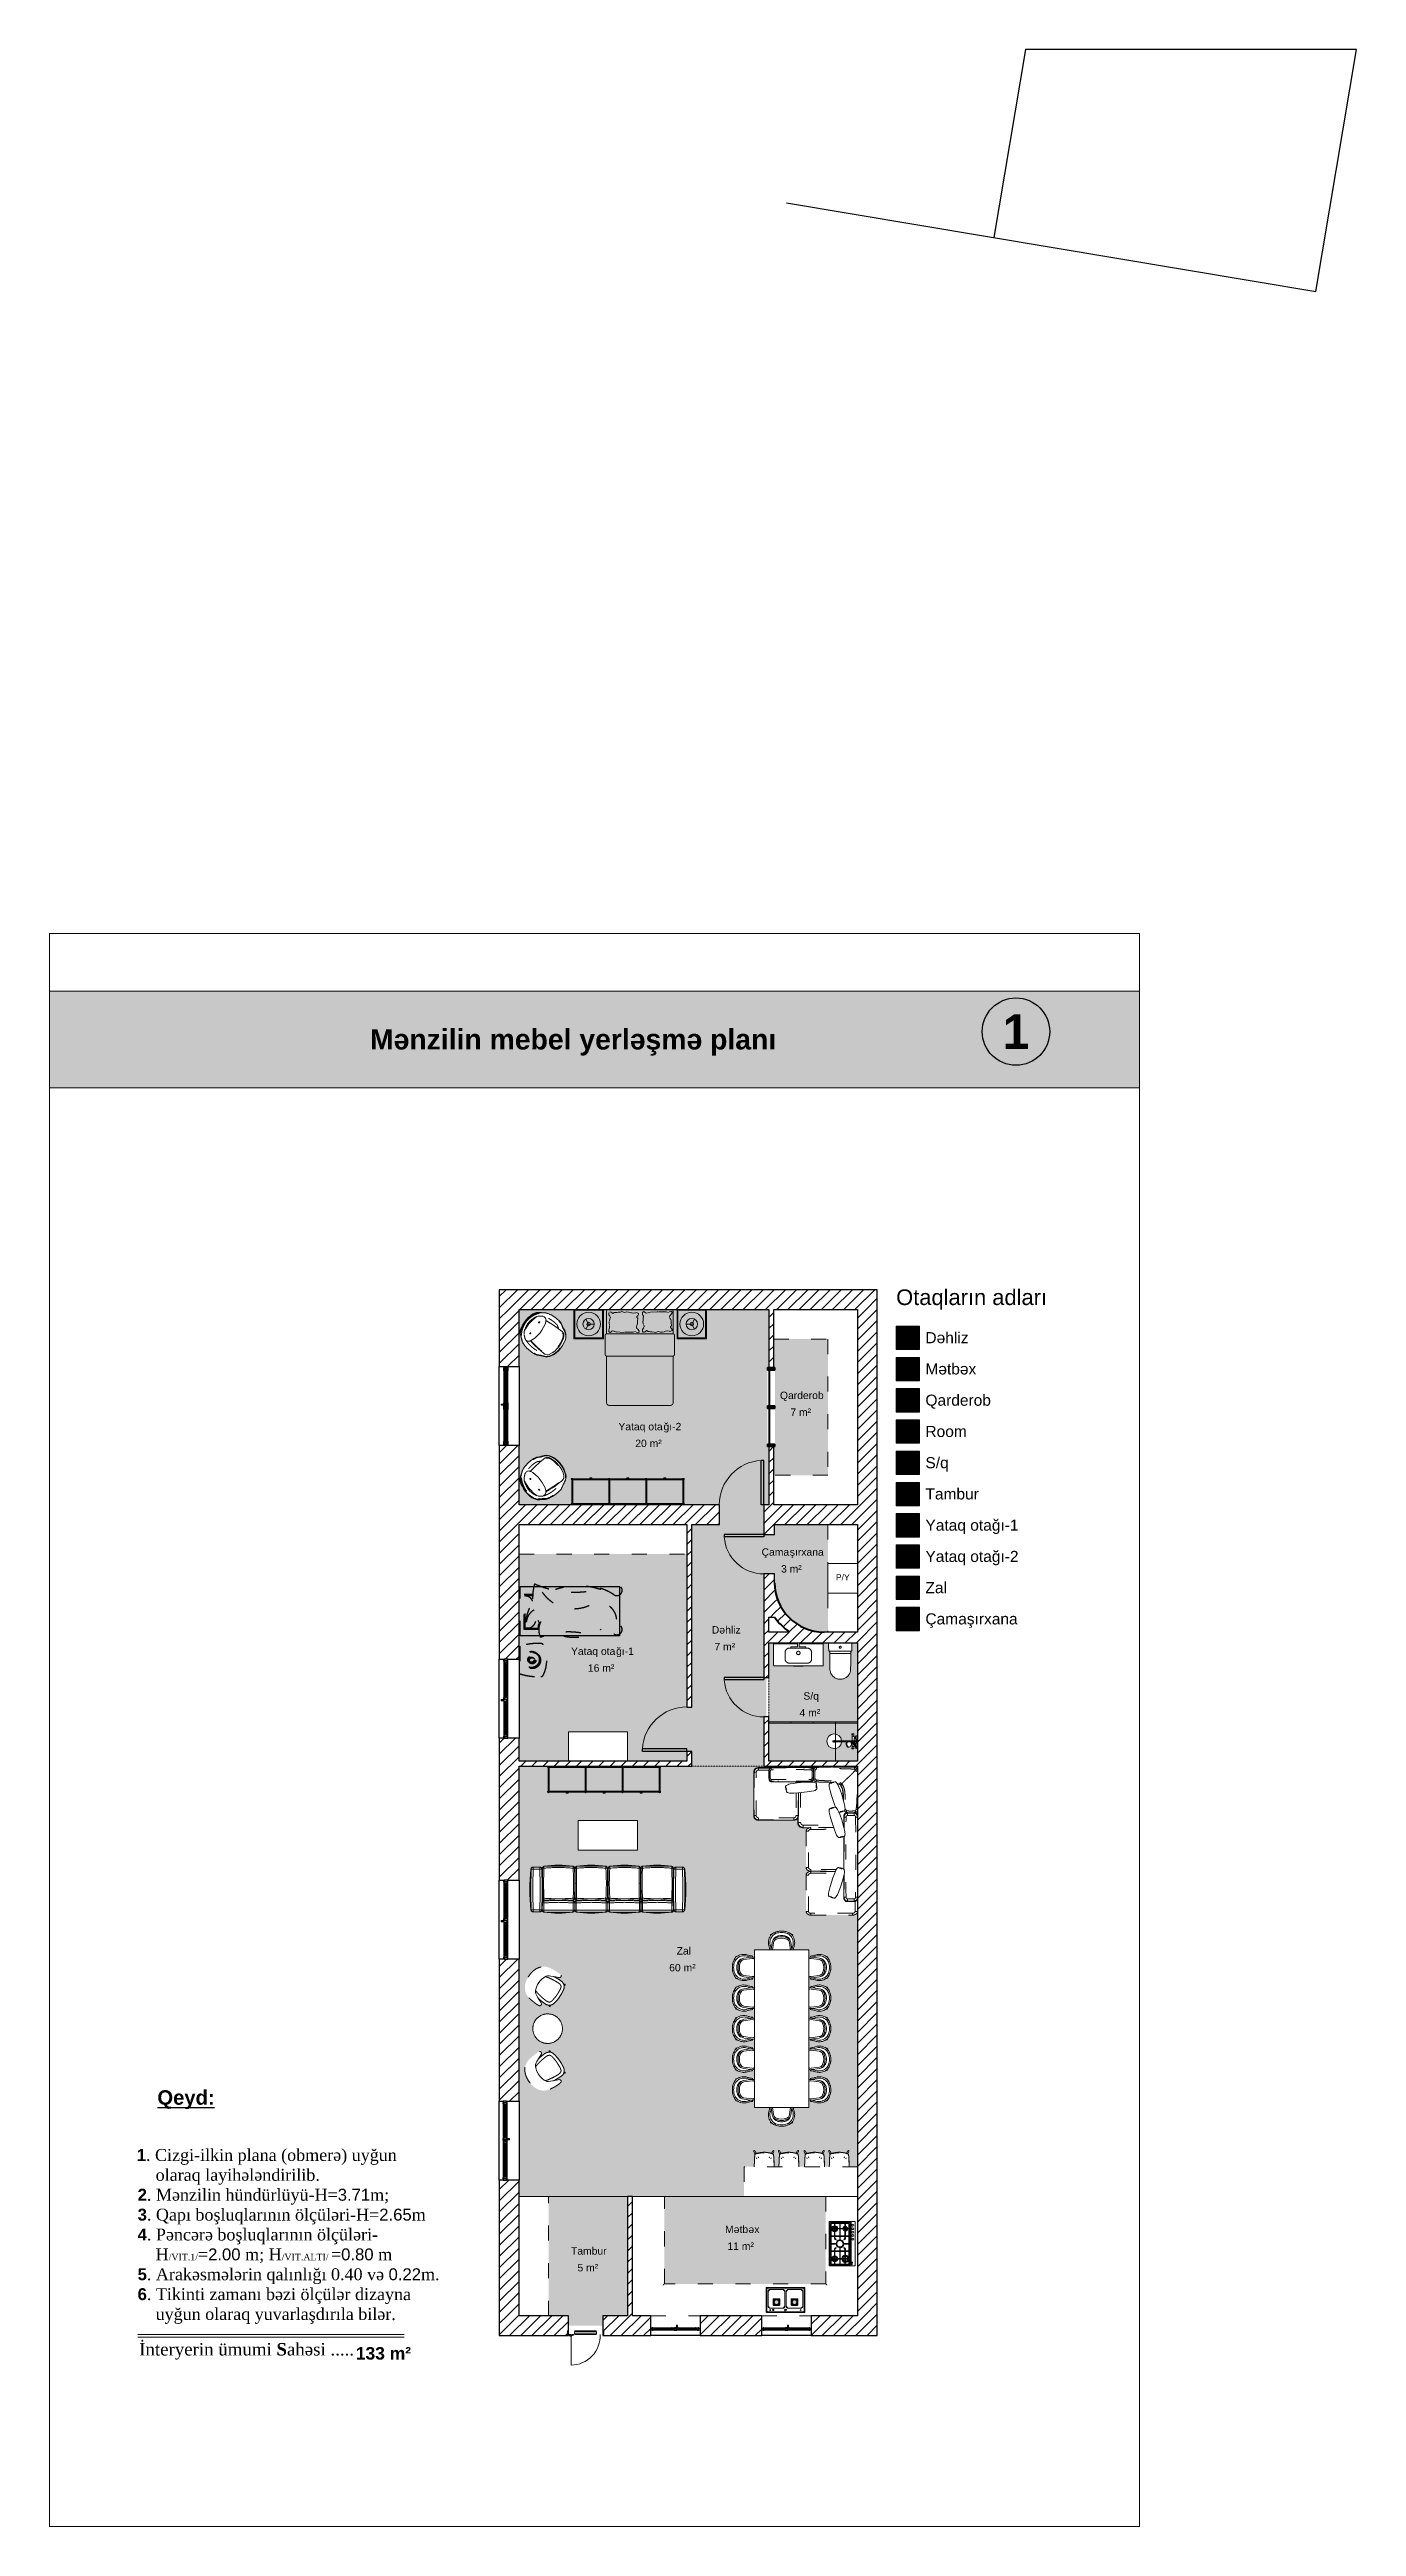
# Model space of a CAD drawing. Header units: millimetres. Extents: x 1680 to 166026, y 35966 to 91121.
# Drawn here: x 30133 to 56613, y 40910 to 91121 of the extents above; entities that cross this region are included whole.
import ezdxf

# ---------------------------------------------------------------- set-up
doc = ezdxf.new("R2010")
doc.units = ezdxf.units.MM
for name, pattern in [('Aligning Line', [6, 3, -3]), ('Dash', [6, 3, -3]), ('IMPORT-ACAD_ISO03W100', [762, 304.8, -457.2]), ('IMPORT-ACAD_ISO06W100', [914.4, 609.6, -76.2, 0, -76.2, 0, -76.2, 0, -76.2])]:
    doc.linetypes.add(name, pattern=pattern)
for name, color, linetype, lineweight in [('2D - Общий_Ном._пера__1', 7, 'Continuous', 15), ('A-AREA', 32, 'Continuous', 18), ('A-AREA-IDEN', 7, 'Continuous', 9), ('A-AREA-PATT', 32, 'Continuous', 18), ('A-DETL', 252, 'Continuous', 18), ('A-DETL-GENF', 252, 'Continuous', 18), ('A-DETL-THIN', 151, 'Continuous', 18), ('A-DOOR', 31, 'Continuous', 18), ('A-DOOR-OPNG', 31, 'Continuous', 18), ('A-GENM', 13, 'Continuous', 18), ('A-GLAZ', 151, 'Continuous', 18), ('A-GLAZ-CURT', 52, 'Continuous', 18), ('A-GLAZ-CWMG', 51, 'Continuous', 18), ('A-WALL', 255, 'Continuous', 18), ('A-WALL-PATT', 111, 'Continuous', 50), ('G-ANNO-LEGN', 5, 'Continuous', 9), ('G-ANNO-TEXT', 231, 'Continuous', 9), ('G-IMPT', 8, 'Continuous', 18), ('I-Furn', 252, 'Continuous', 13), ('I-FURN-HDLN', 252, 'Dash', 18), ('M-EQPM', 50, 'Continuous', 18), ('P-SANR-FIXT', 252, 'Continuous', 18)]:
    doc.layers.add(name, color=color, linetype=linetype, lineweight=lineweight)
doc.layers.add('2D-чертеж - Общий_Pen_No__3', color=7, linetype='Continuous', lineweight=18, true_color=0xff6600)
doc.styles.add('Arial', font='arial.ttf', dxfattribs={"height": 150})
doc.styles.add('Arial_1', font='arial.ttf', dxfattribs={"height": 150})
doc.styles.add('Arial_2', font='arial.ttf', dxfattribs={"height": 317.5})
doc.styles.add('Arial_3', font='arial.ttf', dxfattribs={"height": 225})
doc.styles.add('Arial_4', font='arial.ttf', dxfattribs={"height": 125})
doc.styles.get("Standard").update_dxf_attribs({"font": 'arial.ttf'})
doc.styles.add('style2', font='arial.ttf', dxfattribs={"width": 0.85})
pattern_1 = [(45, (43209.95, 59171.05), (-113.137, 113.137), [])]

msp = doc.modelspace()

# ---------------------------------------------------------------- texts
at = {"color": 0, "lineweight": 5, "insert": (36465.6, 71261.7), "char_height": 410.9732, "attachment_point": 1, "style": 'style2'}
msp.add_mtext_dynamic_manual_height_columns('{\\fArial|b1|i0|c204|p34;\\W1;\\C169;\\c4533798; \\fArial|b1|i0|c238|p34;Mənzilin \\fArial|b1|i0|c204|p34;mebel yer\\fArial|b1|i0|c238|p34;ləşmə\\fArial|b1|i0|c204|p34; \\fArial|b1|i0|c238|p34;planı}', width=8363.461, gutter_width=12.5, heights=[0], dxfattribs=at)
for s, insert, char_height, width, attachment_point in [('{\\fArial|b1|i0|c204|p34;\\L\\C0;Qeyd:}', (32317.2, 49752.6), 293.234, 26443.22, 1), ('\\pt714.55488;{\\fTimes New Roman|b1|i1|c0|p18;\\C0;  \\H0.95x; \\fTimes New Roman|b0|i0|c0|p18;\\H0.817x;\\C19;\\c2107456;    \\C0;     \\fArial|b1|i0|c204|p34;1\\fTimes New Roman|b0|i0|c238|p18;.\\fTimes New Roman|b0|i0|c0|p18; \\fTimes New Roman|b0|i0|c238|p18;\\H0.9999x;Cizgi\\fTimes New Roman|b0|i0|c0|p18;-\\fTimes New Roman|b0|i0|c238|p18;ilkin \\fTimes New Roman|b0|i0|c0|p18;plana \\fTimes New Roman|b0|i0|c238|p18;(obmerə)\\fTimes New Roman|b0|i0|c0|p18; \\fTimes New Roman|b0|i0|c238|p18;uyğun\\fTimes New Roman|b0|i0|c0|p18;\\P                 \\fTimes New Roman|b0|i0|c238|p18;olaraq layihələndiril\\fTimes New Roman|b0|i0|c0|p18;ib\\fTimes New Roman|b0|i0|c238|p18;.\\fTimes New Roman|b0|i0|c0|p18;\\P             \\fArial|b1|i0|c204|p34;\\H0.9998x;2\\fTimes New Roman|b0|i0|c238|p18;.\\fTimes New Roman|b0|i0|c0|p18; \\fTimes New Roman|b0|i0|c238|p18;Mənzilin hündürlüyü-H=\\fArial|b0|i0|c204|p34;3.71\\fTimes New Roman|b0|i0|c238|p18;m;\\fTimes New Roman|b0|i0|c0|p18;\\C1;\\P\\ptz;\\H1.00028x;\\C0;           \\fTimes New Roman|b0|i0|c238|p18;  \\fArial|b1|i0|c238|p34;\\H0.9997x;3\\fTimes New Roman|b0|i0|c238|p18;.\\fTimes New Roman|b0|i0|c0|p18; Q\\fTimes New Roman|b0|i0|c238|p18;apı\\fTimes New Roman|b0|i0|c0|p18; b\\fTimes New Roman|b0|i0|c238|p18;oşluqlarının ölçüləri-H=\\fArial|b0|i0|c204|p34;2.65\\fTimes New Roman|b0|i0|c238|p18;m\\fTimes New Roman|b0|i0|c0|p18;\\P             \\fArial|b1|i0|c204|p34;4\\fTimes New Roman|b0|i0|c238|p18;.\\fTimes New Roman|b0|i0|c0|p18; P\\fTimes New Roman|b0|i0|c238|p18;əncərə\\fTimes New Roman|b0|i0|c0|p18; b\\fTimes New Roman|b0|i0|c238|p18;oşluqlarının ölçüləri-\\fTimes New Roman|b0|i0|c0|p18;\\P                \\fTimes New Roman|b0|i0|c238|p18; H\\H0.5468x;/\\fTimes New Roman|b0|i0|c0|p18;VIT.1\\fTimes New Roman|b0|i0|c238|p18;/\\H1.829x;=\\fArial|b0|i0|c204|p34;2.00 \\fTimes New Roman|b0|i0|c238|p18;m;\\fTimes New Roman|b0|i0|c0|p18; \\fTimes New Roman|b0|i0|c238|p18;H\\H0.5469x;/\\fTimes New Roman|b0|i0|c0|p18;VIT\\fTimes New Roman|b0|i0|c238|p18;.ALTI/ \\H1.829x;=\\fArial|b0|i0|c204|p34;0.80 \\fTimes New Roman|b0|i0|c238|p18;m\\fTimes New Roman|b0|i0|c0|p18;\\H0.9997x; \\P\\H0.99992x;             \\fArial|b1|i0|c204|p34;\\H0.99998x;5\\fTimes New Roman|b0|i0|c238|p18;. \\fTimes New Roman|b0|i0|c0|p18;A\\fTimes New Roman|b0|i0|c238|p18;rakəsmələrin qalınlığı \\fTimes New Roman|b0|i0|c0|p18;0.40 v\\fTimes New Roman|b0|i0|c238|p18;ə \\fArial|b0|i0|c204|p34;0.22\\fTimes New Roman|b0|i0|c238|p18;m. \\fTimes New Roman|b0|i0|c0|p18;\\P             \\fArial|b1|i0|c204|p34;6\\fTimes New Roman|b0|i0|c238|p18;. Tikinti zamanı bəzi ölçülər dizayna\\fTimes New Roman|b0|i0|c0|p18;\\P                \\fTimes New Roman|b0|i0|c238|p18; uyğun olaraq yuvarlaşdırıla bilər. \\fTimes New Roman|b0|i1|c0|p18;\\P             \\fTimes New Roman|b0|i0|c0|p18;                               \\P                    \\fTimes New Roman|b0|i0|c238|p18;              \\fTimes New Roman|b0|i0|c0|p18; }', (30730.4, 44210.2), 311.5348, 12348.576, 7), ('{\\fTimes New Roman|b0|i0|c238|p18;\\C0;İnteryerin ümumi \\fTimes New Roman|b1|i0|c0|p18;S\\fTimes New Roman|b0|i0|c238|p18;ahə\\fTimes New Roman|b0|i0|c0|p18;si .....}', (31949, 44629), 253.1139, 26443.22, 1), ('{\\fArial|b1|i0|c204|p34;\\C0;133 \\C250;m²}', (36337.8, 44546.8), 253.114, 1605.816, 1)]:
    msp.add_mtext(s, dxfattribs=dict(insert=insert, char_height=char_height, width=width, attachment_point=attachment_point))
at = {"layer": '2D-чертеж - Общий_Pen_No__3', "color": 0, "lineweight": 5, "insert": (49714.4, 71212.6), "char_height": 700, "attachment_point": 5, "style": 'style2'}
msp.add_mtext_dynamic_manual_height_columns('\\pxqc;{\\fArial|b1|i0|c204|p34;\\W1;\\C1;1}', width=230.061, gutter_width=12.5, heights=[0], dxfattribs=at)
at = {"layer": 'A-AREA-IDEN', "char_height": 150, "attachment_point": 1}
for s, insert, width, style in [('Qarderob', (44932.3, 63914.2), 1090.295, 'Arial'), ('Yataq ota', (41659, 63281.8), 1106.329, 'Arial'), ('ğ\\fArial|b0|i0|c238|p34|;ı-2', (42571.9, 63281.8), 444.937, 'Arial'), ('7 m\\fArial|b0|i0|c238|p34|;²', (45143.1, 63573.6), 521.097, 'Arial'), ('20 m\\fArial|b0|i0|c238|p34|;²', (42000.5, 62941.2), 665.401, 'Arial'), ('Çama', (44559.8, 60738.3), 693.46, 'Arial'), ('3 m\\fArial|b0|i0|c238|p34|;²', (44954.1, 60397.7), 521.097, 'Arial'), ('ş\\fArial|b0|i0|c238|p34|;ırxana', (45132, 60738.3), 841.772, 'Arial'), ('\\fArial|b0|i0|c204|p34|;D', (43550.7, 59160.6), 184.388, 'Arial'), ('7 m\\fArial|b0|i0|c238|p34|;²', (43604.4, 58820), 521.097, 'Arial'), ('\\fArial|b0|i0|c254|p34|;ə', (43702.8, 59160.6), 144.304, 'Arial_1'), ('hliz', (43821.9, 59160.6), 380.802, 'Arial'), ('Yataq ota', (40699, 58727.7), 1106.329, 'Arial'), ('16 m\\fArial|b0|i0|c238|p34|;²', (41040.5, 58387.1), 665.401, 'Arial'), ('ğ\\fArial|b0|i0|c238|p34|;ı-1', (41611.9, 58727.7), 444.937, 'Arial'), ('S/q', (45407.6, 57820), 388.818, 'Arial'), ('4 m\\fArial|b0|i0|c238|p34|;²', (45328.8, 57479.4), 521.097, 'Arial'), ('60 m\\fArial|b0|i0|c238|p34|;²', (42687.7, 52313.4), 665.401, 'Arial'), ('Zal', (42838.9, 52654), 356.751, 'Arial'), ('\\fArial|b0|i0|c204|p34|;M', (43819.5, 47007.9), 212.447, 'Arial'), ('\\fArial|b0|i0|c254|p34|;ə', (43994.8, 47007.9), 144.304, 'Arial_1'), ('tb', (44113.9, 47007.9), 216.456, 'Arial'), ('\\fArial|b0|i0|c254|p34|;ə', (44292.5, 47007.9), 144.304, 'Arial_1'), ('\\fArial|b0|i0|c204|p34|;x', (44411.5, 47007.9), 124.262, 'Arial'), ('Tambur', (40698.3, 46571.1), 897.89, 'Arial'), ('5 m\\fArial|b0|i0|c238|p34|;²', (40829.6, 46230.5), 521.097, 'Arial'), ('11 m\\fArial|b0|i0|c238|p34|;²', (43868.3, 46667.3), 665.401, 'Arial')]:
    msp.add_mtext(s, dxfattribs=dict(at, insert=insert, width=width, style=style))
at = {"layer": 'G-ANNO-LEGN', "insert": (47286.7, 65987.1), "char_height": 317.5, "width": 3647.977, "attachment_point": 1, "line_spacing_factor": 0.941778, "style": 'Arial_2', "bg_fill": 3, "box_fill_scale": 1.25, "bg_fill_color": 256, "bg_fill_true_color": 13158600, "bg_fill_transparency": 0}
msp.add_mtext('Otaqlar\\fArial|b0|i0|c238|p34|;ın adları', dxfattribs=at)
at = {"layer": 'G-ANNO-TEXT', "color": 7, "insert": (46064.7, 60213.2), "char_height": 125, "width": 340.717, "attachment_point": 1, "style": 'Arial_4'}
msp.add_mtext('P/Y', dxfattribs=at)

# ---------------------------------------------------------------- blocks, each defined once
blk = doc.blocks.new('M_Single-Flush - 900 x 2650-202971-mebel yerləşmə planı')
at = {"layer": 'A-DOOR', "lineweight": 25}
for p, q in [((399, 200), (399, 1100)), ((450, 1100), (399, 1100)), ((450, 200), (450, 1100)), ((450, 200), (399, 200))]:
    blk.add_line(p, q, dxfattribs=at)
at = {"layer": 'A-DOOR'}
blk.add_arc((450, 200), 902, 93.2424, 180, dxfattribs=at)
blk = doc.blocks.new('Windows_Opening-Hinge_Strugal_S74RP_Two-Leaf_Fixed-Top_INT - Windows_Opening-Hinge_Strugal_S74RP_Two-Leaf_Fixed-Top_INT-206540-mebel yerləşmə planı')
at = {"layer": 'A-GLAZ'}
h = blk.add_hatch(color=256, dxfattribs=at)
h.paths.add_polyline_path([(-726, 88), (-726, 83), (-55, 83), (-55, 88), (-572, 88)], flags=0)
h.paths.add_polyline_path([(-726, 63), (-55, 63), (-55, 67), (-726, 67)], flags=0)
h.paths.add_polyline_path([(-726, 47), (-726, 39), (-55, 39), (-55, 47), (-572, 47)], flags=0)
h = blk.add_hatch(color=256, dxfattribs=at)
h.paths.add_polyline_path([(-719, 47), (-712, 47), (-712, 63), (-719, 63)], flags=0)
h.paths.add_polyline_path([(-719, 67), (-712, 67), (-712, 83), (-719, 83)], flags=0)
h.paths.add_polyline_path([(-74, 47), (-67, 47), (-67, 63), (-74, 63)], flags=0)
h.paths.add_polyline_path([(-74, 67), (-67, 67), (-67, 83), (-74, 83)], flags=0)
for points in [[(-712, 83), (-712, 67), (-74, 67), (-74, 83), (-572, 83)], [(-712, 47), (-74, 47), (-74, 63), (-712, 63)], [(13, 108), (47, 109), (43, 143), (42, 148), (18, 148), (13, 109)], [(18, 148), (42, 148), (41, 160), (18, 160)], [(26, 160), (26, 160), (26, 160)], [(74, 67), (712, 67), (712, 83), (74, 83)], [(74, 47), (712, 47), (712, 63), (74, 63)]]:
    blk.add_hatch(color=256, dxfattribs=at).paths.add_polyline_path(points, flags=0)
h = blk.add_hatch(color=256, dxfattribs=at)
h.paths.add_polyline_path([(60, 88), (60, 83), (726, 83), (726, 88), (101, 88)], flags=0)
h.paths.add_polyline_path([(60, 63), (726, 63), (726, 67), (60, 67)], flags=0)
h.paths.add_polyline_path([(60, 47), (60, 39), (726, 39), (726, 47), (101, 47)], flags=0)
h = blk.add_hatch(color=256, dxfattribs=at)
h.paths.add_polyline_path([(67, 67), (74, 67), (74, 83), (67, 83)], flags=0)
h.paths.add_polyline_path([(67, 63), (67, 47), (74, 47), (74, 63)], flags=0)
h.paths.add_polyline_path([(712, 63), (712, 47), (719, 47), (719, 63)], flags=0)
h.paths.add_polyline_path([(712, 67), (719, 67), (719, 83), (712, 83)], flags=0)
at = {"layer": 'A-GLAZ', "lineweight": 25}
for p, q in [((-800, 27), (-800, 99)), ((-799, 100), (-772, 100)), ((-750, 26), (-799, 26)), ((-778, 108), (-734, 108)), ((-778, 105), (-778, 108)), ((-761, 105), (-778, 105)), ((-772, 100), (-772, 30)), ((-772, 30), (-749, 30)), ((-761, 51), (-761, 105)), ((-753, 51), (-761, 51)), ((-753, 31), (-753, 51)), ((-744, 31), (-753, 31)), ((-749, 30), (-749, 27)), ((-744, 27), (-744, 31)), ((-713, 26), (-744, 26)), ((-733, 108), (-733, 38)), ((-733, 108), (-715, 108)), ((-733, 92), (-733, 108)), ((-714, 92), (-733, 92)), ((-733, 38), (-712, 38)), ((-726, 88), (-55, 88)), ((-726, 83), (-726, 88)), ((-55, 83), (-726, 83)), ((-726, 67), (-55, 67)), ((-726, 63), (-726, 67)), ((-55, 63), (-726, 63)), ((-726, 47), (-55, 47)), ((-726, 39), (-726, 47)), ((-55, 39), (-726, 39)), ((-719, 83), (-712, 83)), ((-719, 67), (-719, 83)), ((-712, 67), (-719, 67)), ((-719, 63), (-712, 63)), ((-719, 47), (-719, 63)), ((-712, 47), (-719, 47)), ((-714, 108), (-714, 92)), ((-712, 83), (-712, 67)), ((-712, 63), (-712, 47)), ((-712, 38), (-712, 27)), ((-74, 83), (-67, 83)), ((-74, 67), (-74, 83)), ((-67, 67), (-74, 67)), ((-74, 63), (-67, 63)), ((-74, 47), (-74, 63)), ((-67, 47), (-74, 47)), ((-69, 38), (-48, 38)), ((-69, 27), (-69, 38)), ((-37, 26), (-68, 26)), ((-67, 92), (-67, 108)), ((-48, 92), (-67, 92)), ((-67, 83), (-67, 67)), ((-67, 63), (-67, 47)), ((-66, 108), (-48, 108)), ((-55, 88), (-55, 83)), ((-55, 67), (-55, 63)), ((-55, 47), (-55, 39)), ((-48, 38), (-48, 108)), ((-48, 108), (-48, 92)), ((-47, 108), (-3, 108)), ((-37, 31), (-37, 27)), ((-28, 31), (-37, 31)), ((-32, 27), (-32, 31)), ((-32, 31), (-28, 31)), ((36, 27), (-31, 27)), ((-28, 51), (-28, 31)), ((-20, 51), (-28, 51)), ((-28, 51), (-20, 51)), ((-28, 31), (-28, 51)), ((-20, 105), (-20, 51)), ((-3, 105), (-20, 105)), ((-20, 100), (8, 100)), ((-20, 51), (-20, 100)), ((-3, 108), (-3, 105)), ((3, 108), (13, 108)), ((3, 105), (3, 108)), ((20, 105), (3, 105)), ((8, 100), (8, 31)), ((8, 31), (37, 31)), ((20, 51), (20, 105)), ((28, 51), (20, 51)), ((28, 31), (28, 51)), ((37, 31), (28, 31)), ((37, 27), (37, 31)), ((37, 31), (37, 27)), ((68, 26), (37, 26)), ((47, 108), (47, 38)), ((48, 108), (66, 108)), ((47, 92), (47, 108)), ((67, 92), (47, 92)), ((47, 38), (69, 38)), ((60, 88), (726, 88)), ((60, 83), (60, 88)), ((726, 83), (60, 83)), ((60, 67), (726, 67)), ((60, 63), (60, 67)), ((726, 63), (60, 63)), ((60, 47), (726, 47)), ((60, 39), (60, 47)), ((726, 39), (60, 39)), ((67, 108), (67, 92)), ((67, 83), (74, 83)), ((67, 67), (67, 83)), ((74, 67), (67, 67)), ((67, 63), (74, 63)), ((67, 47), (67, 63)), ((74, 47), (67, 47)), ((69, 38), (69, 27)), ((74, 83), (74, 67)), ((74, 63), (74, 47)), ((712, 83), (719, 83)), ((712, 67), (712, 83)), ((719, 67), (712, 67)), ((712, 63), (719, 63)), ((712, 47), (712, 63)), ((719, 47), (712, 47)), ((712, 38), (733, 38)), ((712, 27), (712, 38)), ((744, 26), (713, 26)), ((714, 92), (714, 108)), ((733, 92), (714, 92)), ((715, 108), (733, 108)), ((719, 83), (719, 67)), ((719, 63), (719, 47)), ((726, 88), (726, 83)), ((726, 67), (726, 63)), ((726, 47), (726, 39)), ((733, 38), (733, 108)), ((733, 108), (733, 92)), ((734, 108), (778, 108)), ((744, 31), (744, 27)), ((753, 31), (744, 31)), ((749, 30), (772, 30)), ((749, 27), (749, 30)), ((799, 26), (750, 26)), ((753, 51), (753, 31)), ((761, 51), (753, 51)), ((761, 105), (761, 51)), ((778, 105), (761, 105)), ((772, 100), (799, 100)), ((772, 30), (772, 100)), ((778, 108), (778, 105)), ((800, 99), (800, 27))]:
    blk.add_line(p, q, dxfattribs=at)
at = {"layer": 'A-GLAZ'}
for p, q in [((-772, 100), (-761, 100)), ((-750, 26), (-744, 26)), ((-749, 30), (-744, 30)), ((-733, 108), (-734, 108)), ((-66, 108), (-715, 108)), ((-67, 92), (-714, 92)), ((-713, 26), (-68, 26)), ((-712, 38), (-69, 38)), ((-47, 108), (-48, 108)), ((-37, 30), (-32, 30)), ((-37, 26), (37, 26)), ((8, 100), (20, 100)), ((13, 108), (18, 148)), ((47, 108), (13, 108)), ((18, 160), (18, 148)), ((24, 160), (24, 160)), ((24, 160), (24, 160)), ((26, 160), (24, 160)), ((24, 160), (26, 160)), ((24, 160), (25, 160)), ((24, 160), (24, 160)), ((25, 160), (25, 160)), ((25, 160), (26, 160)), ((25, 160), (25, 160)), ((26, 160), (36, 160)), ((36, 160), (36, 160)), ((36, 160), (36, 160)), ((42, 148), (42, 160)), ((42, 148), (47, 108)), ((48, 108), (47, 108)), ((715, 108), (66, 108)), ((714, 92), (67, 92)), ((68, 26), (713, 26)), ((69, 38), (712, 38)), ((734, 108), (733, 108)), ((744, 30), (749, 30)), ((744, 26), (750, 26)), ((761, 100), (772, 100))]:
    blk.add_line(p, q, dxfattribs=at)
at = {"layer": 'A-GLAZ', "flags": 128}
for points in [[(18, 160), (18, 160), (19, 160), (21, 160), (23, 160), (26, 160), (29, 160), (31, 160), (34, 160), (37, 160), (39, 160), (41, 160), (42, 160), (42, 160)], [(18, 148), (19, 148), (21, 148), (24, 148), (28, 148), (32, 148), (36, 148), (39, 148), (41, 148), (42, 148)]]:
    blk.add_lwpolyline(points, dxfattribs=at)
at = {"layer": 'A-GLAZ', "lineweight": 25}
for centre, start, end in [((-799, 99), 90, 180), ((-799, 27), 180, 270), ((-778, 108), 90, 180), ((-750, 27), 270, 3.7376), ((-744, 27), 180, 270), ((-734, 108), 0, 90), ((-733, 108), 90, 180), ((-715, 108), 360, 90), ((-713, 27), 270, 0), ((-68, 27), 180, 270), ((-66, 108), 90, 180), ((-47, 108), 90, 180), ((-48, 108), 360, 90), ((-37, 27), 270, 360), ((-31, 27), 180, 270), ((-3, 108), 360, 90), ((3, 108), 90, 180), ((36, 27), 270, 0), ((37, 27), 180, 270), ((47, 108), 0, 90), ((48, 108), 90, 180), ((66, 108), 0, 90), ((68, 27), 270, 360), ((713, 27), 180, 270), ((715, 108), 90, 180), ((734, 108), 90, 180), ((733, 108), 0, 90), ((744, 27), 270, 0), ((750, 27), 176.2624, 270), ((778, 108), 0, 90), ((799, 99), 0, 90), ((799, 27), 270, 0)]:
    blk.add_arc(centre, 0.8, start, end, dxfattribs=at)
blk = doc.blocks.new('M_Single-Flush - 800 x 2100-239763-mebel yerləşmə planı')
at = {"layer": 'A-DOOR', "lineweight": 25}
for p, q in [((349, 110), (349, 910)), ((400, 910), (349, 910)), ((400, 110), (400, 910)), ((400, 110), (349, 110))]:
    blk.add_line(p, q, dxfattribs=at)
at = {"layer": 'A-DOOR'}
blk.add_arc((400, 110), 802, 93.6474, 180, dxfattribs=at)
blk = doc.blocks.new('Windows_Opening-Hinge_Strugal_S74RP_Two-Leaf_Fixed-Top_INT - Windows_Opening-Hinge_Strugal_S74RP_Two-Leaf_Fixed-Top_INT-V1-mebel yerləşmə planı')
at = {"layer": 'A-GLAZ'}
h = blk.add_hatch(color=256, dxfattribs=at)
h.paths.add_polyline_path([(-55, -83), (-726, -83), (-726, -88), (-55, -88)], flags=0)
h.paths.add_polyline_path([(-55, -67), (-55, -63), (-726, -63), (-726, -67), (-187, -67)], flags=0)
h.paths.add_polyline_path([(-55, -48), (-55, -39), (-726, -39), (-726, -48), (-187, -48)], flags=0)
h = blk.add_hatch(color=256, dxfattribs=at)
h.paths.add_polyline_path([(-67, -83), (-67, -67), (-74, -67), (-74, -83)], flags=0)
h.paths.add_polyline_path([(-67, -63), (-67, -48), (-74, -48), (-74, -63)], flags=0)
h.paths.add_polyline_path([(-712, -63), (-712, -48), (-719, -48), (-719, -63)], flags=0)
h.paths.add_polyline_path([(-712, -67), (-719, -67), (-719, -83), (-712, -83)], flags=0)
for points in [[(-74, -48), (-712, -48), (-712, -63), (-74, -63)], [(-74, -67), (-712, -67), (-712, -83), (-74, -83)], [(47, -108), (13, -109), (17, -143), (18, -148), (42, -148), (47, -109)], [(42, -148), (18, -148), (18, -160), (42, -160)], [(36, -160), (36, -160), (34, -160)], [(712, -48), (74, -48), (74, -63), (712, -63)], [(712, -67), (74, -67), (74, -83), (712, -83)]]:
    blk.add_hatch(color=256, dxfattribs=at).paths.add_polyline_path(points, flags=0)
h = blk.add_hatch(color=256, dxfattribs=at)
h.paths.add_polyline_path([(726, -83), (60, -83), (60, -88), (726, -88)], flags=0)
h.paths.add_polyline_path([(726, -67), (726, -63), (60, -63), (60, -67), (710, -67)], flags=0)
h.paths.add_polyline_path([(726, -39), (60, -39), (60, -48), (726, -48)], flags=0)
h = blk.add_hatch(color=256, dxfattribs=at)
h.paths.add_polyline_path([(719, -67), (712, -67), (712, -83), (719, -83)], flags=0)
h.paths.add_polyline_path([(719, -63), (719, -48), (712, -48), (712, -63)], flags=0)
h.paths.add_polyline_path([(74, -63), (74, -48), (67, -48), (67, -63)], flags=0)
h.paths.add_polyline_path([(74, -83), (74, -67), (67, -67), (67, -83)], flags=0)
at = {"layer": 'A-GLAZ', "lineweight": 25}
for p, q in [((-800, -27), (-800, -99)), ((-750, -26), (-799, -26)), ((-799, -100), (-772, -100)), ((-778, -105), (-778, -108)), ((-761, -105), (-778, -105)), ((-778, -108), (-734, -108)), ((-772, -100), (-772, -30)), ((-772, -30), (-749, -30)), ((-753, -51), (-761, -51)), ((-761, -51), (-761, -105)), ((-744, -31), (-753, -31)), ((-753, -31), (-753, -51)), ((-749, -30), (-749, -27)), ((-713, -26), (-744, -26)), ((-744, -27), (-744, -31)), ((-733, -108), (-733, -38)), ((-733, -38), (-712, -38)), ((-733, -92), (-733, -108)), ((-714, -92), (-733, -92)), ((-733, -108), (-715, -108)), ((-55, -39), (-726, -39)), ((-726, -39), (-726, -48)), ((-726, -48), (-55, -48)), ((-55, -63), (-726, -63)), ((-726, -63), (-726, -67)), ((-726, -67), (-55, -67)), ((-55, -83), (-726, -83)), ((-726, -83), (-726, -88)), ((-726, -88), (-55, -88)), ((-712, -48), (-719, -48)), ((-719, -48), (-719, -63)), ((-719, -63), (-712, -63)), ((-712, -67), (-719, -67)), ((-719, -67), (-719, -83)), ((-719, -83), (-712, -83)), ((-714, -108), (-714, -92)), ((-712, -38), (-712, -27)), ((-712, -63), (-712, -48)), ((-712, -83), (-712, -67)), ((-74, -48), (-74, -63)), ((-67, -48), (-74, -48)), ((-74, -63), (-67, -63)), ((-74, -67), (-74, -83)), ((-67, -67), (-74, -67)), ((-74, -83), (-67, -83)), ((-69, -27), (-69, -38)), ((-69, -38), (-48, -38)), ((-37, -26), (-68, -26)), ((-67, -63), (-67, -48)), ((-67, -83), (-67, -67)), ((-48, -92), (-67, -92)), ((-67, -92), (-67, -108)), ((-66, -108), (-48, -108)), ((-55, -48), (-55, -39)), ((-55, -67), (-55, -63)), ((-55, -88), (-55, -83)), ((-48, -38), (-48, -108)), ((-48, -108), (-48, -92)), ((-47, -108), (-3, -108)), ((-37, -31), (-37, -27)), ((-28, -31), (-37, -31)), ((-32, -27), (-32, -31)), ((-32, -31), (-28, -31)), ((36, -27), (-31, -27)), ((-28, -51), (-28, -31)), ((-28, -31), (-28, -51)), ((-20, -51), (-28, -51)), ((-28, -51), (-20, -51)), ((-20, -105), (-20, -51)), ((-20, -51), (-20, -100)), ((-20, -100), (8, -100)), ((-3, -105), (-20, -105)), ((-3, -108), (-3, -105)), ((3, -105), (3, -108)), ((20, -105), (3, -105)), ((3, -108), (13, -108)), ((8, -100), (8, -31)), ((8, -31), (37, -31)), ((28, -51), (20, -51)), ((20, -51), (20, -105)), ((37, -31), (28, -31)), ((28, -31), (28, -51)), ((68, -26), (37, -26)), ((37, -27), (37, -31)), ((37, -31), (37, -27)), ((48, -108), (48, -38)), ((48, -38), (69, -38)), ((48, -92), (48, -108)), ((67, -92), (48, -92)), ((48, -108), (66, -108)), ((726, -39), (60, -39)), ((60, -39), (60, -48)), ((60, -48), (726, -48)), ((726, -63), (60, -63)), ((60, -63), (60, -67)), ((60, -67), (726, -67)), ((726, -83), (60, -83)), ((60, -83), (60, -88)), ((60, -88), (726, -88)), ((67, -48), (67, -63)), ((74, -48), (67, -48)), ((67, -63), (74, -63)), ((74, -67), (67, -67)), ((67, -67), (67, -83)), ((67, -83), (74, -83)), ((67, -108), (67, -92)), ((69, -38), (69, -27)), ((74, -63), (74, -48)), ((74, -83), (74, -67)), ((712, -27), (712, -38)), ((712, -38), (733, -38)), ((719, -48), (712, -48)), ((712, -48), (712, -63)), ((712, -63), (719, -63)), ((712, -67), (712, -83)), ((719, -67), (712, -67)), ((712, -83), (719, -83)), ((744, -26), (713, -26)), ((733, -92), (714, -92)), ((714, -92), (714, -108)), ((715, -108), (733, -108)), ((719, -63), (719, -48)), ((719, -83), (719, -67)), ((726, -48), (726, -39)), ((726, -67), (726, -63)), ((726, -88), (726, -83)), ((733, -38), (733, -108)), ((733, -108), (733, -92)), ((734, -108), (778, -108)), ((744, -31), (744, -27)), ((753, -31), (744, -31)), ((749, -27), (749, -30)), ((749, -30), (772, -30)), ((799, -26), (750, -26)), ((753, -51), (753, -31)), ((761, -51), (753, -51)), ((761, -105), (761, -51)), ((778, -105), (761, -105)), ((772, -30), (772, -100)), ((772, -100), (799, -100)), ((778, -108), (778, -105)), ((800, -99), (800, -27))]:
    blk.add_line(p, q, dxfattribs=at)
at = {"layer": 'A-GLAZ'}
for p, q in [((-772, -100), (-761, -100)), ((-744, -26), (-750, -26)), ((-749, -30), (-744, -30)), ((-734, -108), (-733, -108)), ((-715, -108), (-66, -108)), ((-67, -92), (-714, -92)), ((-68, -26), (-713, -26)), ((-712, -38), (-69, -38)), ((-48, -108), (-47, -108)), ((37, -26), (-37, -26)), ((-37, -30), (-32, -30)), ((8, -100), (20, -100)), ((13, -108), (18, -148)), ((13, -108), (47, -108)), ((18, -148), (18, -160)), ((24, -160), (24, -160)), ((24, -160), (24, -160)), ((25, -160), (24, -160)), ((26, -160), (24, -160)), ((24, -160), (26, -160)), ((24, -160), (24, -160)), ((26, -160), (25, -160)), ((25, -160), (25, -160)), ((25, -160), (25, -160)), ((36, -160), (26, -160)), ((36, -160), (36, -160)), ((36, -160), (36, -160)), ((42, -148), (47, -108)), ((42, -160), (42, -148)), ((47, -108), (48, -108)), ((66, -108), (715, -108)), ((714, -92), (67, -92)), ((713, -26), (68, -26)), ((69, -38), (712, -38)), ((733, -108), (734, -108)), ((750, -26), (744, -26)), ((744, -30), (749, -30)), ((761, -100), (772, -100))]:
    blk.add_line(p, q, dxfattribs=at)
at = {"layer": 'A-GLAZ', "flags": 128}
for points in [[(42, -148), (41, -148), (39, -148), (36, -148), (32, -148), (28, -148), (24, -148), (21, -148), (19, -148), (18, -148)], [(42, -160), (42, -160), (41, -160), (39, -160), (37, -160), (34, -160), (31, -160), (29, -160), (26, -160), (23, -160), (21, -160), (19, -160), (18, -160), (18, -160)]]:
    blk.add_lwpolyline(points, dxfattribs=at)
at = {"layer": 'A-GLAZ', "lineweight": 25}
for centre, start, end in [((-799, -27), 90, 180), ((-799, -99), 180, 270), ((-778, -108), 180, 270), ((-750, -27), 356.2624, 90), ((-744, -27), 90, 180), ((-734, -108), 270, 360), ((-733, -108), 180, 270), ((-715, -108), 270, 0), ((-713, -27), 360, 90), ((-68, -27), 90, 180), ((-66, -108), 180, 270), ((-47, -108), 180, 270), ((-48, -108), 270, 0), ((-37, -27), 0, 90), ((-31, -27), 90, 180), ((-3, -108), 270, 0), ((3, -108), 180, 270), ((36, -27), 360, 90), ((37, -27), 90, 180), ((47, -108), 270, 0), ((48, -108), 180, 270), ((66, -108), 270, 0), ((68, -27), 0, 90), ((713, -27), 90, 180), ((715, -108), 180, 270), ((734, -108), 180, 270), ((733, -108), 270, 360), ((744, -27), 360, 90), ((750, -27), 90, 183.7376), ((778, -108), 270, 360), ((799, -27), 360, 90), ((799, -99), 270, 0)]:
    blk.add_arc(centre, 0.8, start, end, dxfattribs=at)
blk = doc.blocks.new('Windows_Opening-Hinge_Strugal_S74RP_Two-Leaf_Fixed-Top_INT - Windows_Opening-Hinge_Strugal_S74RP_Two-Leaf_Fixed-Top_INT-224291-mebel yerləşmə planı')
at = {"layer": 'A-GLAZ'}
h = blk.add_hatch(color=256, dxfattribs=at)
h.paths.add_polyline_path([(-726, 103), (-55, 103), (-55, 111), (-726, 111), (-726, 109)], flags=0)
h.paths.add_polyline_path([(-726, 87), (-726, 83), (-55, 83), (-55, 87), (-719, 87)], flags=0)
h.paths.add_polyline_path([(-726, 67), (-726, 62), (-55, 62), (-55, 67), (-719, 67)], flags=0)
h = blk.add_hatch(color=256, dxfattribs=at)
h.paths.add_polyline_path([(-719, 103), (-719, 87), (-712, 87), (-712, 103), (-719, 103)], flags=0)
h.paths.add_polyline_path([(-719, 67), (-712, 67), (-712, 83), (-719, 83)], flags=0)
h.paths.add_polyline_path([(-74, 83), (-74, 67), (-67, 67), (-67, 83)], flags=0)
h.paths.add_polyline_path([(-74, 103), (-74, 87), (-67, 87), (-67, 103)], flags=0)
for points in [[(-712, 87), (-74, 87), (-74, 103), (-712, 103)], [(-712, 67), (-74, 67), (-74, 83), (-712, 83)], [(13, 42), (17, 7), (18, 2), (42, 2), (47, 42), (14, 42)], [(18, 2), (18, -10), (42, -10), (42, 2), (18, 2)], [(74, 87), (712, 87), (712, 103), (74, 103)], [(74, 67), (712, 67), (712, 83), (74, 83)], [(25, -10), (25, -10), (26, -10)]]:
    blk.add_hatch(color=256, dxfattribs=at).paths.add_polyline_path(points, flags=0)
h = blk.add_hatch(color=256, dxfattribs=at)
h.paths.add_polyline_path([(60, 111), (60, 103), (726, 103), (726, 111), (179, 111)], flags=0)
h.paths.add_polyline_path([(60, 67), (60, 62), (726, 62), (726, 67), (179, 67)], flags=0)
h.paths.add_polyline_path([(60, 83), (726, 83), (726, 87), (60, 87)], flags=0)
h = blk.add_hatch(color=256, dxfattribs=at)
h.paths.add_polyline_path([(67, 87), (74, 87), (74, 103), (67, 103)], flags=0)
h.paths.add_polyline_path([(67, 67), (74, 67), (74, 83), (67, 83)], flags=0)
h.paths.add_polyline_path([(712, 67), (719, 67), (719, 83), (712, 83)], flags=0)
h.paths.add_polyline_path([(712, 87), (719, 87), (719, 103), (712, 103)], flags=0)
at = {"layer": 'A-GLAZ', "lineweight": 25}
for p, q in [((-800, 123), (-800, 51)), ((-750, 124), (-799, 124)), ((-799, 50), (-772, 50)), ((-778, 45), (-778, 42)), ((-761, 45), (-778, 45)), ((-778, 42), (-734, 42)), ((-772, 50), (-772, 120)), ((-772, 120), (-749, 120)), ((-753, 99), (-761, 99)), ((-761, 99), (-761, 45)), ((-744, 119), (-753, 119)), ((-753, 119), (-753, 99)), ((-749, 120), (-749, 123)), ((-713, 124), (-744, 124)), ((-744, 123), (-744, 119)), ((-733, 42), (-733, 112)), ((-733, 112), (-712, 112)), ((-733, 58), (-733, 42)), ((-714, 58), (-733, 58)), ((-733, 42), (-715, 42)), ((-55, 111), (-726, 111)), ((-726, 111), (-726, 103)), ((-726, 103), (-55, 103)), ((-55, 87), (-726, 87)), ((-726, 87), (-726, 83)), ((-726, 83), (-55, 83)), ((-55, 67), (-726, 67)), ((-726, 67), (-726, 62)), ((-726, 62), (-55, 62)), ((-712, 103), (-719, 103)), ((-719, 103), (-719, 87)), ((-719, 87), (-712, 87)), ((-712, 83), (-719, 83)), ((-719, 83), (-719, 67)), ((-719, 67), (-712, 67)), ((-714, 42), (-714, 58)), ((-712, 112), (-712, 123)), ((-712, 87), (-712, 103)), ((-712, 67), (-712, 83)), ((-74, 103), (-74, 87)), ((-67, 103), (-74, 103)), ((-74, 87), (-67, 87)), ((-74, 83), (-74, 67)), ((-67, 83), (-74, 83)), ((-74, 67), (-67, 67)), ((-69, 123), (-69, 112)), ((-69, 112), (-48, 112)), ((-37, 124), (-68, 124)), ((-67, 87), (-67, 103)), ((-67, 67), (-67, 83)), ((-48, 58), (-67, 58)), ((-67, 58), (-67, 42)), ((-66, 42), (-48, 42)), ((-55, 103), (-55, 111)), ((-55, 83), (-55, 87)), ((-55, 62), (-55, 67)), ((-48, 112), (-48, 42)), ((-48, 42), (-48, 58)), ((-47, 42), (-3, 42)), ((-37, 119), (-37, 123)), ((-28, 119), (-37, 119)), ((-32, 123), (-32, 119)), ((-32, 119), (-28, 119)), ((36, 123), (-31, 123)), ((-28, 99), (-28, 119)), ((-28, 119), (-28, 99)), ((-20, 99), (-28, 99)), ((-28, 99), (-20, 99)), ((-20, 45), (-20, 99)), ((-20, 99), (-20, 50)), ((-20, 50), (8, 50)), ((-3, 45), (-20, 45)), ((-3, 42), (-3, 45)), ((3, 45), (3, 42)), ((20, 45), (3, 45)), ((3, 42), (13, 42)), ((8, 50), (8, 119)), ((8, 119), (37, 119)), ((28, 99), (20, 99)), ((20, 99), (20, 45)), ((37, 119), (28, 119)), ((28, 119), (28, 99)), ((68, 124), (37, 124)), ((37, 123), (37, 119)), ((37, 119), (37, 123)), ((48, 42), (48, 112)), ((48, 112), (69, 112)), ((48, 58), (48, 42)), ((67, 58), (48, 58)), ((48, 42), (66, 42)), ((726, 111), (60, 111)), ((60, 111), (60, 103)), ((60, 103), (726, 103)), ((726, 87), (60, 87)), ((60, 87), (60, 83)), ((60, 83), (726, 83)), ((726, 67), (60, 67)), ((60, 67), (60, 62)), ((60, 62), (726, 62)), ((67, 103), (67, 87)), ((74, 103), (67, 103)), ((67, 87), (74, 87)), ((74, 83), (67, 83)), ((67, 83), (67, 67)), ((67, 67), (74, 67)), ((67, 42), (67, 58)), ((69, 112), (69, 123)), ((74, 87), (74, 103)), ((74, 67), (74, 83)), ((712, 123), (712, 112)), ((712, 112), (733, 112)), ((719, 103), (712, 103)), ((712, 103), (712, 87)), ((712, 87), (719, 87)), ((712, 83), (712, 67)), ((719, 83), (712, 83)), ((712, 67), (719, 67)), ((744, 124), (713, 124)), ((733, 58), (714, 58)), ((714, 58), (714, 42)), ((715, 42), (733, 42)), ((719, 87), (719, 103)), ((719, 67), (719, 83)), ((726, 103), (726, 111)), ((726, 83), (726, 87)), ((726, 62), (726, 67)), ((733, 112), (733, 42)), ((733, 42), (733, 58)), ((734, 42), (778, 42)), ((744, 119), (744, 123)), ((753, 119), (744, 119)), ((749, 123), (749, 120)), ((749, 120), (772, 120)), ((799, 124), (750, 124)), ((753, 99), (753, 119)), ((761, 99), (753, 99)), ((761, 45), (761, 99)), ((778, 45), (761, 45)), ((772, 120), (772, 50)), ((772, 50), (799, 50)), ((778, 42), (778, 45)), ((800, 51), (800, 123))]:
    blk.add_line(p, q, dxfattribs=at)
at = {"layer": 'A-GLAZ'}
for p, q in [((-772, 50), (-761, 50)), ((-744, 124), (-750, 124)), ((-749, 120), (-744, 120)), ((-734, 42), (-733, 42)), ((-715, 42), (-66, 42)), ((-67, 58), (-714, 58)), ((-68, 124), (-713, 124)), ((-712, 112), (-69, 112)), ((-48, 42), (-47, 42)), ((37, 124), (-37, 124)), ((-37, 120), (-32, 120)), ((8, 50), (20, 50)), ((13, 42), (18, 2)), ((13, 42), (47, 42)), ((18, 2), (18, -10)), ((42, 2), (47, 42)), ((42, -10), (42, 2)), ((47, 42), (48, 42)), ((66, 42), (715, 42)), ((714, 58), (67, 58)), ((713, 124), (68, 124)), ((69, 112), (712, 112)), ((733, 42), (734, 42)), ((750, 124), (744, 124)), ((744, 120), (749, 120)), ((761, 50), (772, 50)), ((24, -10), (24, -10)), ((24, -10), (24, -10)), ((25, -10), (24, -10)), ((26, -10), (24, -10)), ((24, -10), (26, -10)), ((24, -10), (24, -10)), ((26, -10), (25, -10)), ((25, -10), (25, -10)), ((25, -10), (25, -10)), ((36, -10), (26, -10)), ((36, -10), (36, -10)), ((36, -10), (36, -10))]:
    blk.add_line(p, q, dxfattribs=at)
at = {"layer": 'A-GLAZ', "flags": 128}
for points in [[(42, 2), (41, 2), (39, 2), (36, 2), (32, 2), (28, 2), (24, 2), (21, 2), (19, 2), (18, 2)], [(42, -10), (42, -10), (41, -10), (39, -10), (37, -10), (34, -10), (31, -10), (29, -10), (26, -10), (23, -10), (21, -10), (19, -10), (18, -10), (18, -10)]]:
    blk.add_lwpolyline(points, dxfattribs=at)
at = {"layer": 'A-GLAZ', "lineweight": 25}
for centre, start, end in [((-799, 123), 90, 180), ((-799, 51), 180, 270), ((-778, 42), 180, 270), ((-750, 123), 356.2624, 90), ((-744, 123), 90, 180), ((-734, 42), 270, 360), ((-733, 42), 180, 270), ((-715, 42), 270, 0), ((-713, 123), 0, 90), ((-68, 123), 90, 180), ((-66, 42), 180, 270), ((-47, 42), 180, 270), ((-48, 42), 270, 360), ((-37, 123), 0, 90), ((-31, 123), 90, 180), ((-3, 42), 270, 0), ((3, 42), 180, 270), ((36, 123), 360, 90), ((37, 123), 90, 180), ((47, 42), 270, 360), ((48, 42), 180, 270), ((66, 42), 270, 360), ((68, 123), 0, 90), ((713, 123), 90, 180), ((715, 42), 180, 270), ((734, 42), 180, 270), ((733, 42), 270, 360), ((744, 123), 360, 90), ((750, 123), 90, 183.7376), ((778, 42), 270, 360), ((799, 123), 360, 90), ((799, 51), 270, 360)]:
    blk.add_arc(centre, 0.8, start, end, dxfattribs=at)
blk = doc.blocks.new('Windows_Opening-Hinge_Strugal_S46_Two-Leaf_INT - 1000x2000-V2-mebel yerləşmə planı')
at = {"layer": 'A-GLAZ'}
for points in [[(37, -3), (43, -3), (43, 8), (20, 8), (20, -3), (37, -3)], [(27, 8), (27, 8), (26, 8)], [(-149, -74), (-72, -74), (-72, -62), (-407, -62), (-407, -74), (-196, -74)], [(19, -43), (48, -43), (42, -3), (20, -3), (19, -12), (18, -17), (14, -43), (18, -43)], [(72, -74), (407, -74), (407, -62), (72, -62)]]:
    blk.add_hatch(color=256, dxfattribs=at).paths.add_polyline_path(points, flags=0)
h = blk.add_hatch(color=256, dxfattribs=at)
h.paths.add_polyline_path([(-97, -78), (-58, -78), (-58, -74), (-420, -74), (-420, -78), (-196, -78)], flags=0)
h.paths.add_polyline_path([(-229, -62), (-58, -62), (-58, -58), (-420, -58), (-420, -62), (-307, -62)], flags=0)
h = blk.add_hatch(color=256, dxfattribs=at)
h.paths.add_polyline_path([(-58, -74), (-58, -62), (-72, -62), (-72, -74)], flags=0)
h.paths.add_polyline_path([(-407, -74), (-407, -62), (-420, -62), (-420, -74)], flags=0)
h = blk.add_hatch(color=256, dxfattribs=at)
h.paths.add_polyline_path([(72, -78), (420, -78), (420, -74), (58, -74), (58, -78)], flags=0)
h.paths.add_polyline_path([(420, -62), (420, -58), (58, -58), (58, -62), (407, -62)], flags=0)
h = blk.add_hatch(color=256, dxfattribs=at)
h.paths.add_polyline_path([(420, -74), (420, -62), (407, -62), (407, -74)], flags=0)
h.paths.add_polyline_path([(58, -74), (72, -74), (72, -62), (58, -62)], flags=0)
for p, q in [((20, 8), (20, -3)), ((27, 8), (26, 8)), ((26, 8), (27, 8)), ((26, 8), (26, 8)), ((27, 8), (26, 8)), ((37, 8), (27, 8)), ((27, 8), (27, 8)), ((43, -3), (43, 8)), ((-459, -50), (-470, -50)), ((-465, -95), (465, -95)), ((-446, -87), (-451, -87)), ((-428, -61), (-420, -61)), ((-420, -61), (-428, -61)), ((-426, -90), (-53, -90)), ((-69, -43), (-410, -43)), ((-70, -56), (-409, -56)), ((-69, -80), (-410, -80)), ((-58, -61), (-50, -61)), ((-50, -61), (-58, -61)), ((-28, -87), (-33, -87)), ((20, -50), (8, -50)), ((14, -43), (20, -3)), ((48, -43), (14, -43)), ((33, -87), (28, -87)), ((36, -3), (36, -3)), ((43, -3), (48, -43)), ((58, -61), (50, -61)), ((58, -61), (50, -61)), ((53, -90), (426, -90)), ((410, -43), (69, -43)), ((409, -80), (69, -80)), ((409, -56), (70, -56)), ((428, -61), (420, -61)), ((428, -61), (420, -61)), ((451, -87), (446, -87)), ((470, -50), (459, -50))]:
    blk.add_line(p, q, dxfattribs=at)
at = {"layer": 'A-GLAZ', "lineweight": 25}
for p, q in [((-500, -50), (-470, -50)), ((-465, -95), (-500, -95)), ((-476, -45), (-476, -44)), ((-475, -43), (-428, -43)), ((-459, -46), (-475, -46)), ((-470, -50), (-470, -87)), ((-470, -87), (-451, -87)), ((-459, -72), (-459, -46)), ((-453, -72), (-459, -72)), ((-453, -83), (-453, -72)), ((-446, -83), (-453, -83)), ((-450, -88), (-450, -90)), ((-446, -89), (-446, -83)), ((-426, -90), (-445, -90)), ((-433, -61), (-433, -80)), ((-428, -61), (-433, -61)), ((-433, -80), (-410, -80)), ((-428, -43), (-410, -43)), ((-428, -61), (-428, -43)), ((-428, -43), (-428, -61)), ((-423, -56), (-428, -61)), ((-409, -56), (-423, -56)), ((-420, -58), (-58, -58)), ((-420, -62), (-420, -58)), ((-58, -62), (-420, -62)), ((-420, -62), (-407, -62)), ((-420, -74), (-420, -62)), ((-420, -74), (-58, -74)), ((-420, -78), (-420, -74)), ((-407, -74), (-420, -74)), ((-58, -78), (-420, -78)), ((-409, -44), (-409, -56)), ((-408, -81), (-408, -83)), ((-407, -62), (-407, -74)), ((-72, -62), (-58, -62)), ((-72, -74), (-72, -62)), ((-58, -74), (-72, -74)), ((-70, -56), (-70, -44)), ((-56, -56), (-70, -56)), ((-70, -83), (-70, -81)), ((-69, -43), (-50, -43)), ((-69, -80), (-45, -80)), ((-58, -58), (-58, -62)), ((-58, -62), (-58, -74)), ((-58, -74), (-58, -78)), ((-50, -61), (-56, -56)), ((-33, -90), (-53, -90)), ((-50, -43), (-50, -61)), ((-50, -43), (-3, -43)), ((-50, -61), (-50, -43)), ((-45, -61), (-50, -61)), ((-45, -80), (-45, -61)), ((-33, -83), (-33, -89)), ((-26, -83), (-33, -83)), ((-28, -84), (-25, -84)), ((-28, -90), (-28, -84)), ((-26, -72), (-26, -83)), ((-20, -72), (-26, -72)), ((-25, -73), (-20, -73)), ((-25, -84), (-25, -73)), ((-20, -46), (-20, -72)), ((-3, -46), (-20, -46)), ((-20, -50), (8, -50)), ((-20, -73), (-20, -50)), ((-2, -44), (-2, -45)), ((2, -45), (2, -44)), ((3, -43), (14, -43)), ((20, -46), (3, -46)), ((8, -50), (8, -85)), ((8, -85), (28, -85)), ((20, -72), (20, -46)), ((26, -72), (20, -72)), ((26, -83), (26, -72)), ((33, -83), (26, -83)), ((28, -85), (28, -90)), ((33, -89), (33, -83)), ((53, -90), (33, -90)), ((45, -61), (45, -80)), ((50, -61), (45, -61)), ((45, -80), (69, -80)), ((48, -43), (50, -43)), ((50, -61), (50, -43)), ((50, -43), (69, -43)), ((50, -43), (50, -61)), ((56, -56), (50, -61)), ((70, -56), (56, -56)), ((58, -58), (420, -58)), ((58, -62), (58, -58)), ((420, -62), (58, -62)), ((58, -62), (72, -62)), ((58, -74), (58, -62)), ((58, -74), (420, -74)), ((58, -78), (58, -74)), ((72, -74), (58, -74)), ((420, -78), (58, -78)), ((70, -44), (70, -56)), ((70, -81), (70, -83)), ((72, -62), (72, -74)), ((407, -62), (420, -62)), ((407, -74), (407, -62)), ((420, -74), (407, -74)), ((408, -83), (408, -81)), ((409, -56), (409, -44)), ((423, -56), (409, -56)), ((409, -80), (433, -80)), ((410, -43), (428, -43)), ((420, -58), (420, -62)), ((420, -62), (420, -74)), ((420, -74), (420, -78)), ((428, -61), (423, -56)), ((445, -90), (426, -90)), ((428, -43), (428, -61)), ((428, -43), (475, -43)), ((428, -61), (428, -43)), ((433, -61), (428, -61)), ((433, -80), (433, -61)), ((446, -83), (446, -89)), ((453, -83), (446, -83)), ((450, -90), (450, -88)), ((451, -87), (470, -87)), ((453, -72), (453, -83)), ((459, -72), (453, -72)), ((459, -46), (459, -72)), ((475, -46), (459, -46)), ((500, -95), (465, -95)), ((470, -87), (470, -50)), ((470, -50), (500, -50)), ((476, -44), (476, -45))]:
    blk.add_line(p, q, dxfattribs=at)
at = {"layer": 'A-GLAZ', "flags": 128}
for points in [[(20, 8), (20, 8), (21, 8), (22, 8), (25, 8), (27, 8), (30, 8), (33, 8), (36, 8), (38, 8), (40, 8), (42, 8), (43, 8), (43, 8)], [(26, -3), (25, -3), (22, -3), (21, -3), (20, -3), (20, -3)], [(36, -3), (36, -3), (33, -3), (30, -3), (27, -3), (26, -3)], [(43, -3), (43, -3), (42, -3), (40, -3), (38, -3), (36, -3)]]:
    blk.add_lwpolyline(points, dxfattribs=at)
at = {"layer": 'A-GLAZ', "lineweight": 25}
for centre, radius, start, end in [((-475, -44), 1, 90, 180), ((-475, -45), 1, 180, 270), ((-465, -68), 27, 270, 302.2042), ((-451, -88), 1, 0, 90), ((-451, -90), 1, 302.2042, 0), ((-445, -89), 0.6, 180, 270), ((-426, -63), 27, 270, 309.7151), ((-410, -44), 1.01, 360, 90), ((-410, -81), 1, 0, 90), ((-410, -83), 1, 309.7151, 0), ((-69, -44), 1.01, 90, 180), ((-69, -81), 1, 90, 180), ((-69, -83), 1, 180, 230.2849), ((-53, -63), 27, 230.2849, 270), ((-33, -89), 0.6, 270, 0), ((0, 0), 94.6, 252.6495, 287.3505), ((-3, -44), 1, 0, 90), ((-3, -45), 1, 270, 0), ((3, -44), 1, 90, 180), ((3, -45), 1, 180, 270), ((33, -89), 0.6, 180, 270), ((53, -63), 27, 270, 309.7151), ((69, -44), 1.01, 0, 90), ((69, -81), 1, 0, 90), ((69, -83), 1, 309.7151, 0), ((409, -81), 1, 90, 180), ((409, -83), 1, 180, 230.2849), ((410, -44), 1.01, 90, 180), ((426, -63), 27, 230.2849, 270), ((445, -89), 0.6, 270, 0), ((451, -88), 1, 90, 180), ((451, -90), 1, 180, 237.7958), ((465, -68), 27, 237.7958, 270), ((475, -44), 1, 360, 90), ((475, -45), 1, 270, 0)]:
    blk.add_arc(centre, radius, start, end, dxfattribs=at)
at = {"layer": 'A-GLAZ'}
for points, knots in [([(-476, -43), (-476, -43), (-476, -43), (-476, -43), (-476, -43), (-476, -44)], [-0.6666667, -0.6666667, -0.6666667, -0.6666667, -0.5833333, -0.4583333, -0.3333333, -0.3333333, -0.3333333, -0.3333333]), ([(-476, -46), (-476, -46), (-476, -46), (-476, -46), (-476, -46), (-476, -46)], [-0.6666667, -0.6666667, -0.6666667, -0.6666667, -0.5, -0.4166667, -0.3333333, -0.3333333, -0.3333333, -0.3333333]), ([(-465, -95), (-464, -95), (-461, -95), (-459, -94), (-459, -94)], [0, 0, 0, 0, 0.3333333, 0.4447702, 0.4447702, 0.4447702, 0.4447702]), ([(-457, -94), (-457, -94), (-454, -93), (-452, -92), (-451, -91)], [0.5552298, 0.5552298, 0.5552298, 0.5552298, 0.6666667, 1, 1, 1, 1]), ([(-451, -87), (-451, -87), (-451, -87), (-451, -87), (-451, -87), (-451, -87)], [0.3333333, 0.3333333, 0.3333333, 0.3333333, 0.4583333, 0.5833333, 0.6666667, 0.6666667, 0.6666667, 0.6666667]), ([(-426, -90), (-424, -90), (-421, -90), (-419, -89), (-418, -89)], [-1, -1, -1, -1, -0.6666667, -0.5550596, -0.5550596, -0.5550596, -0.5550596]), ([(-416, -88), (-415, -88), (-413, -87), (-410, -85), (-409, -84)], [-0.4449404, -0.4449404, -0.4449404, -0.4449404, -0.3333333, 0, 0, 0, 0]), ([(-409, -44), (-409, -43), (-409, -43), (-409, -43), (-409, -43), (-410, -43)], [-0.6666667, -0.6666667, -0.6666667, -0.6666667, -0.5, -0.4166667, -0.3333333, -0.3333333, -0.3333333, -0.3333333]), ([(-409, -80), (-409, -80), (-409, -80), (-409, -80), (-409, -80), (-409, -80)], [-0.6666667, -0.6666667, -0.6666667, -0.6666667, -0.5, -0.4166667, -0.3333333, -0.3333333, -0.3333333, -0.3333333]), ([(-69, -43), (-69, -43), (-69, -43), (-69, -43), (-70, -43), (-70, -44)], [0.3333333, 0.3333333, 0.3333333, 0.3333333, 0.4166667, 0.5, 0.6666667, 0.6666667, 0.6666667, 0.6666667]), ([(-70, -80), (-70, -80), (-70, -80), (-70, -80), (-70, -80), (-70, -80)], [0.3333333, 0.3333333, 0.3333333, 0.3333333, 0.4166667, 0.5, 0.6666667, 0.6666667, 0.6666667, 0.6666667]), ([(-70, -84), (-68, -85), (-66, -87), (-63, -88), (-63, -88)], [0, 0, 0, 0, 0.3333333, 0.4449404, 0.4449404, 0.4449404, 0.4449404]), ([(-61, -89), (-60, -89), (-57, -90), (-55, -90), (-53, -90)], [0.5550596, 0.5550596, 0.5550596, 0.5550596, 0.6666667, 1, 1, 1, 1]), ([(-28, -90), (-28, -90), (-27, -90), (-27, -90), (-27, -90), (-26, -91), (-26, -91), (-26, -91), (-25, -91)], [0, 0, 0, 0, 0.25, 0.5, 0.5625, 0.625, 0.75, 1, 1, 1, 1]), ([(-25, -91), (-24, -91), (-21, -92), (-18, -92), (-17, -93), (-16, -93), (-14, -93), (-13, -93), (-11, -94), (-8, -94), (-7, -94), (-5, -94), (-4, -94), (-3, -94), (-2, -94), (-1, -94)], [0, 0, 0, 0, 0.1, 0.15, 0.175, 0.2, 0.225, 0.25, 0.3, 0.35, 0.375, 0.4, 0.425, 0.45, 0.4810315, 0.4810315, 0.4810315, 0.4810315]), ([(-2, -44), (-2, -43), (-2, -43), (-3, -43), (-3, -43), (-3, -43)], [0.3333333, 0.3333333, 0.3333333, 0.3333333, 0.4583333, 0.5833333, 0.6666667, 0.6666667, 0.6666667, 0.6666667]), ([(-3, -46), (-3, -46), (-3, -46), (-2, -46), (-2, -46), (-2, -46)], [0.3333333, 0.3333333, 0.3333333, 0.3333333, 0.4166667, 0.5, 0.6666667, 0.6666667, 0.6666667, 0.6666667]), ([(1, -94), (2, -94), (3, -94), (4, -94), (5, -94), (7, -94), (8, -94), (11, -94), (13, -93), (14, -93), (16, -93), (17, -93), (18, -92), (21, -92), (24, -91), (25, -91)], [0.5183949, 0.5183949, 0.5183949, 0.5183949, 0.55, 0.575, 0.6, 0.625, 0.65, 0.7, 0.75, 0.775, 0.8, 0.825, 0.85, 0.9, 1, 1, 1, 1]), ([(3, -43), (3, -43), (3, -43), (2, -43), (2, -43), (2, -44)], [0.3333333, 0.3333333, 0.3333333, 0.3333333, 0.4166667, 0.5, 0.6666667, 0.6666667, 0.6666667, 0.6666667]), ([(2, -46), (2, -46), (2, -46), (3, -46), (3, -46), (3, -46)], [0.3333333, 0.3333333, 0.3333333, 0.3333333, 0.4583333, 0.5833333, 0.6666667, 0.6666667, 0.6666667, 0.6666667]), ([(25, -91), (26, -91), (26, -91), (26, -91), (27, -90), (27, -90), (27, -90), (28, -90), (28, -90)], [0, 0, 0, 0, 0.25, 0.375, 0.4375, 0.5, 0.75, 1, 1, 1, 1]), ([(53, -90), (55, -90), (57, -90), (60, -89), (61, -89)], [0, 0, 0, 0, 0.3333333, 0.4449404, 0.4449404, 0.4449404, 0.4449404]), ([(63, -88), (63, -88), (66, -87), (68, -85), (70, -84)], [0.5550596, 0.5550596, 0.5550596, 0.5550596, 0.6666667, 1, 1, 1, 1]), ([(70, -44), (70, -43), (69, -43), (69, -43), (69, -43), (69, -43)], [0.3333333, 0.3333333, 0.3333333, 0.3333333, 0.4583333, 0.5833333, 0.6666667, 0.6666667, 0.6666667, 0.6666667]), ([(70, -80), (70, -80), (70, -80), (70, -80), (70, -80), (70, -80)], [0.3333333, 0.3333333, 0.3333333, 0.3333333, 0.4583333, 0.5833333, 0.6666667, 0.6666667, 0.6666667, 0.6666667]), ([(409, -43), (409, -43), (409, -43), (409, -43), (409, -43), (409, -44)], [-0.6666667, -0.6666667, -0.6666667, -0.6666667, -0.5833333, -0.4583333, -0.3333333, -0.3333333, -0.3333333, -0.3333333]), ([(409, -80), (409, -80), (409, -80), (409, -80), (409, -80), (409, -80)], [-0.6666667, -0.6666667, -0.6666667, -0.6666667, -0.5833333, -0.4583333, -0.3333333, -0.3333333, -0.3333333, -0.3333333]), ([(409, -84), (410, -85), (413, -87), (415, -88), (416, -88)], [-1, -1, -1, -1, -0.6666667, -0.5550596, -0.5550596, -0.5550596, -0.5550596]), ([(418, -89), (419, -89), (421, -90), (424, -90), (426, -90)], [-0.4449404, -0.4449404, -0.4449404, -0.4449404, -0.3333333, 0, 0, 0, 0]), ([(451, -87), (451, -87), (451, -87), (451, -87), (451, -87), (451, -87)], [-0.6666667, -0.6666667, -0.6666667, -0.6666667, -0.5833333, -0.4583333, -0.3333333, -0.3333333, -0.3333333, -0.3333333]), ([(451, -91), (452, -92), (454, -93), (457, -94), (457, -94)], [-1, -1, -1, -1, -0.6666667, -0.5552298, -0.5552298, -0.5552298, -0.5552298]), ([(459, -94), (459, -94), (461, -95), (464, -95), (465, -95)], [-0.4447702, -0.4447702, -0.4447702, -0.4447702, -0.3333333, 0, 0, 0, 0]), ([(476, -44), (476, -43), (476, -43), (476, -43), (476, -43), (476, -43)], [-0.6666667, -0.6666667, -0.6666667, -0.6666667, -0.5, -0.4166667, -0.3333333, -0.3333333, -0.3333333, -0.3333333]), ([(476, -46), (476, -46), (476, -46), (476, -46), (476, -46), (476, -46)], [-0.6666667, -0.6666667, -0.6666667, -0.6666667, -0.5833333, -0.4583333, -0.3333333, -0.3333333, -0.3333333, -0.3333333])]:
    blk.add_open_spline(points, degree=3, knots=knots, dxfattribs=at)
blk = doc.blocks.new('Aluprof_MB-78EI_I_Alu_Fire-Rated-Door-Sgl-Outward-Opening-with-Fanlight_ENG - EI60 900x2000-V3-mebel yerləşmə planı')
at = {"layer": 'A-DETL-GENF'}
for p, q in [((-223, -102), (223, -102)), ((-223, -128), (-201, -128)), ((-223, -169), (-223, -128)), ((-201, -169), (-223, -169)), ((-223, -180), (223, -180)), ((201, -128), (-201, -128)), ((201, -169), (-201, -169)), ((223, -128), (201, -128)), ((201, -169), (223, -169)), ((223, -169), (223, -128))]:
    blk.add_line(p, q, dxfattribs=at)
at = {"layer": 'A-DOOR'}
for p, q in [((-350, -102), (-370, -102)), ((-370, -102), (-370, -180)), ((-370, -180), (-350, -180)), ((-350, -180), (-350, -102)), ((370, -102), (350, -102)), ((350, -102), (350, -180)), ((350, -180), (370, -180)), ((370, -180), (370, -102))]:
    blk.add_line(p, q, dxfattribs=at)
at = {"layer": 'A-DOOR-OPNG'}
blk.add_line((-294, -180), (-294, -800), dxfattribs=at)
blk.add_arc((-300, -206), 594, 270.5674, 2.4675, dxfattribs=at)
at = {"layer": 'A-GENM', "color": 7, "linetype": 'IMPORT-ACAD_ISO03W100'}
for p, q in [((-334, -180), (-314, -180)), ((-334, -189), (-334, -180)), ((-334, -180), (-314, -180)), ((-334, -189), (-334, -180)), ((-334, -180), (-314, -180)), ((-334, -189), (-334, -180)), ((-314, -180), (-308, -186)), ((-314, -180), (-308, -186)), ((-314, -180), (-308, -186)), ((-295, -190), (-274, -180)), ((-295, -190), (-274, -180)), ((-295, -190), (-274, -180)), ((-274, -180), (-248, -180)), ((-274, -180), (-248, -180)), ((-274, -180), (-248, -180)), ((-248, -180), (-248, -189)), ((-248, -180), (-248, -189)), ((-248, -180), (-248, -189))]:
    blk.add_line(p, q, dxfattribs=at)
blk.add_circle((-306, -201), 15.6, dxfattribs=at)
blk.add_circle((-306, -201), 15.6, dxfattribs=at)
blk.add_circle((-306, -201), 15.6, dxfattribs=at)
for centre, radius, start, end in [((-323, -189), 10.7, 180, 231.217), ((-323, -189), 10.7, 180, 231.217), ((-323, -189), 10.7, 180, 231.217), ((-346, -225), 31, 30.4622, 59.8047), ((-346, -225), 31, 30.4622, 59.8047), ((-346, -225), 31, 30.4622, 59.8047), ((-251, -259), 64, 92.0221, 133.0058), ((-251, -259), 64, 92.0221, 133.0058), ((-251, -259), 64, 92.0221, 133.0058), ((-254, -189), 6, 272.0221, 0), ((-254, -189), 6, 272.0221, 0), ((-254, -189), 6, 272.0221, 0)]:
    blk.add_arc(centre, radius, start, end, dxfattribs=at)
blk = doc.blocks.new('M_Single-Flush - 800 x 2100-239712-mebel yerləşmə planı')
at = {"layer": 'A-DOOR', "lineweight": 25}
for p, q in [((349, 50), (349, 850)), ((400, 850), (349, 850)), ((400, 50), (400, 850)), ((400, 50), (349, 50))]:
    blk.add_line(p, q, dxfattribs=at)
at = {"layer": 'A-DOOR'}
blk.add_arc((400, 50), 802, 93.6474, 180, dxfattribs=at)
blk = doc.blocks.new('Windows_Opening-Hinge_Strugal_S74RP_Two-Leaf_Fixed-Top_INT - Windows_Opening-Hinge_Strugal_S74RP_Two-Leaf_Fixed-Top_INT-206850-mebel yerləşmə planı')
at = {"layer": 'A-GLAZ'}
h = blk.add_hatch(color=256, dxfattribs=at)
h.paths.add_polyline_path([(-55, -83), (-726, -83), (-726, -88), (-55, -88)], flags=0)
h.paths.add_polyline_path([(-55, -67), (-55, -63), (-726, -63), (-726, -67), (-196, -67)], flags=0)
h.paths.add_polyline_path([(-55, -39), (-726, -39), (-726, -48), (-55, -48)], flags=0)
h = blk.add_hatch(color=256, dxfattribs=at)
h.paths.add_polyline_path([(-67, -48), (-74, -48), (-74, -63), (-67, -63)], flags=0)
h.paths.add_polyline_path([(-67, -67), (-74, -67), (-74, -83), (-67, -83)], flags=0)
h.paths.add_polyline_path([(-712, -63), (-712, -48), (-719, -48), (-719, -63)], flags=0)
h.paths.add_polyline_path([(-712, -83), (-712, -67), (-719, -67), (-719, -83)], flags=0)
for points in [[(-74, -48), (-712, -48), (-712, -63), (-74, -63)], [(-74, -67), (-712, -67), (-712, -83), (-74, -83)], [(47, -108), (13, -109), (17, -143), (18, -148), (42, -148), (47, -109)], [(42, -148), (18, -148), (18, -160), (42, -160)], [(36, -160), (36, -160), (34, -160)], [(712, -48), (74, -48), (74, -63), (712, -63)], [(712, -67), (74, -67), (74, -83), (712, -83)]]:
    blk.add_hatch(color=256, dxfattribs=at).paths.add_polyline_path(points, flags=0)
h = blk.add_hatch(color=256, dxfattribs=at)
h.paths.add_polyline_path([(726, -83), (60, -83), (60, -88), (726, -88)], flags=0)
h.paths.add_polyline_path([(726, -67), (726, -63), (60, -63), (60, -67), (702, -67)], flags=0)
h.paths.add_polyline_path([(726, -39), (60, -39), (60, -48), (726, -48)], flags=0)
h = blk.add_hatch(color=256, dxfattribs=at)
h.paths.add_polyline_path([(719, -83), (719, -67), (712, -67), (712, -83)], flags=0)
h.paths.add_polyline_path([(719, -63), (719, -48), (712, -48), (712, -63)], flags=0)
h.paths.add_polyline_path([(74, -63), (74, -48), (67, -48), (67, -63)], flags=0)
h.paths.add_polyline_path([(74, -83), (74, -67), (67, -67), (67, -83)], flags=0)
at = {"layer": 'A-GLAZ', "lineweight": 25}
for p, q in [((-800, -27), (-800, -99)), ((-750, -26), (-799, -26)), ((-799, -100), (-772, -100)), ((-778, -105), (-778, -108)), ((-761, -105), (-778, -105)), ((-778, -108), (-734, -108)), ((-772, -100), (-772, -30)), ((-772, -30), (-749, -30)), ((-753, -51), (-761, -51)), ((-761, -51), (-761, -105)), ((-744, -31), (-753, -31)), ((-753, -31), (-753, -51)), ((-749, -30), (-749, -27)), ((-713, -26), (-744, -26)), ((-744, -27), (-744, -31)), ((-733, -108), (-733, -38)), ((-733, -38), (-712, -38)), ((-733, -92), (-733, -108)), ((-714, -92), (-733, -92)), ((-733, -108), (-715, -108)), ((-55, -39), (-726, -39)), ((-726, -39), (-726, -48)), ((-726, -48), (-55, -48)), ((-55, -63), (-726, -63)), ((-726, -63), (-726, -67)), ((-726, -67), (-55, -67)), ((-55, -83), (-726, -83)), ((-726, -83), (-726, -88)), ((-726, -88), (-55, -88)), ((-712, -48), (-719, -48)), ((-719, -48), (-719, -63)), ((-719, -63), (-712, -63)), ((-712, -67), (-719, -67)), ((-719, -67), (-719, -83)), ((-719, -83), (-712, -83)), ((-714, -108), (-714, -92)), ((-712, -38), (-712, -27)), ((-712, -63), (-712, -48)), ((-712, -83), (-712, -67)), ((-74, -48), (-74, -63)), ((-67, -48), (-74, -48)), ((-74, -63), (-67, -63)), ((-74, -67), (-74, -83)), ((-67, -67), (-74, -67)), ((-74, -83), (-67, -83)), ((-69, -27), (-69, -38)), ((-69, -38), (-48, -38)), ((-37, -26), (-68, -26)), ((-67, -63), (-67, -48)), ((-67, -83), (-67, -67)), ((-48, -92), (-67, -92)), ((-67, -92), (-67, -108)), ((-66, -108), (-48, -108)), ((-55, -48), (-55, -39)), ((-55, -67), (-55, -63)), ((-55, -88), (-55, -83)), ((-48, -38), (-48, -108)), ((-48, -108), (-48, -92)), ((-47, -108), (-3, -108)), ((-37, -31), (-37, -27)), ((-28, -31), (-37, -31)), ((-32, -27), (-32, -31)), ((-32, -31), (-28, -31)), ((36, -27), (-31, -27)), ((-28, -51), (-28, -31)), ((-28, -31), (-28, -51)), ((-20, -51), (-28, -51)), ((-28, -51), (-20, -51)), ((-20, -105), (-20, -51)), ((-20, -51), (-20, -100)), ((-20, -100), (8, -100)), ((-3, -105), (-20, -105)), ((-3, -108), (-3, -105)), ((3, -105), (3, -108)), ((20, -105), (3, -105)), ((3, -108), (13, -108)), ((8, -100), (8, -31)), ((8, -31), (37, -31)), ((28, -51), (20, -51)), ((20, -51), (20, -105)), ((37, -31), (28, -31)), ((28, -31), (28, -51)), ((68, -26), (37, -26)), ((37, -27), (37, -31)), ((37, -31), (37, -27)), ((48, -108), (48, -38)), ((48, -38), (69, -38)), ((48, -92), (48, -108)), ((67, -92), (48, -92)), ((48, -108), (66, -108)), ((726, -39), (60, -39)), ((60, -39), (60, -48)), ((60, -48), (726, -48)), ((726, -63), (60, -63)), ((60, -63), (60, -67)), ((60, -67), (726, -67)), ((726, -83), (60, -83)), ((60, -83), (60, -88)), ((60, -88), (726, -88)), ((67, -48), (67, -63)), ((74, -48), (67, -48)), ((67, -63), (74, -63)), ((74, -67), (67, -67)), ((67, -67), (67, -83)), ((67, -83), (74, -83)), ((67, -108), (67, -92)), ((69, -38), (69, -27)), ((74, -63), (74, -48)), ((74, -83), (74, -67)), ((712, -27), (712, -38)), ((712, -38), (733, -38)), ((719, -48), (712, -48)), ((712, -48), (712, -63)), ((712, -63), (719, -63)), ((712, -67), (712, -83)), ((719, -67), (712, -67)), ((712, -83), (719, -83)), ((744, -26), (713, -26)), ((733, -92), (714, -92)), ((714, -92), (714, -108)), ((715, -108), (733, -108)), ((719, -63), (719, -48)), ((719, -83), (719, -67)), ((726, -48), (726, -39)), ((726, -67), (726, -63)), ((726, -88), (726, -83)), ((733, -38), (733, -108)), ((733, -108), (733, -92)), ((734, -108), (778, -108)), ((744, -31), (744, -27)), ((753, -31), (744, -31)), ((749, -27), (749, -30)), ((749, -30), (772, -30)), ((799, -26), (750, -26)), ((753, -51), (753, -31)), ((761, -51), (753, -51)), ((761, -105), (761, -51)), ((778, -105), (761, -105)), ((772, -30), (772, -100)), ((772, -100), (799, -100)), ((778, -108), (778, -105)), ((800, -99), (800, -27))]:
    blk.add_line(p, q, dxfattribs=at)
at = {"layer": 'A-GLAZ'}
for p, q in [((-772, -100), (-761, -100)), ((-744, -26), (-750, -26)), ((-749, -30), (-744, -30)), ((-734, -108), (-733, -108)), ((-715, -108), (-66, -108)), ((-67, -92), (-714, -92)), ((-68, -26), (-713, -26)), ((-712, -38), (-69, -38)), ((-48, -108), (-47, -108)), ((37, -26), (-37, -26)), ((-37, -30), (-32, -30)), ((8, -100), (20, -100)), ((13, -108), (18, -148)), ((13, -108), (47, -108)), ((18, -148), (18, -160)), ((24, -160), (24, -160)), ((24, -160), (24, -160)), ((25, -160), (24, -160)), ((26, -160), (24, -160)), ((24, -160), (26, -160)), ((24, -160), (24, -160)), ((26, -160), (25, -160)), ((25, -160), (25, -160)), ((25, -160), (25, -160)), ((36, -160), (26, -160)), ((36, -160), (36, -160)), ((36, -160), (36, -160)), ((42, -148), (47, -108)), ((42, -160), (42, -148)), ((47, -108), (48, -108)), ((66, -108), (715, -108)), ((714, -92), (67, -92)), ((713, -26), (68, -26)), ((69, -38), (712, -38)), ((733, -108), (734, -108)), ((750, -26), (744, -26)), ((744, -30), (749, -30)), ((761, -100), (772, -100))]:
    blk.add_line(p, q, dxfattribs=at)
at = {"layer": 'A-GLAZ', "flags": 128}
for points in [[(42, -148), (41, -148), (39, -148), (36, -148), (32, -148), (28, -148), (24, -148), (21, -148), (19, -148), (18, -148)], [(42, -160), (42, -160), (41, -160), (39, -160), (37, -160), (34, -160), (31, -160), (29, -160), (26, -160), (23, -160), (21, -160), (19, -160), (18, -160), (18, -160)]]:
    blk.add_lwpolyline(points, dxfattribs=at)
at = {"layer": 'A-GLAZ', "lineweight": 25}
for centre, start, end in [((-799, -27), 90, 180), ((-799, -99), 180, 270), ((-778, -108), 180, 270), ((-750, -27), 356.2624, 90), ((-744, -27), 90, 180), ((-734, -108), 270, 360), ((-733, -108), 180, 270), ((-715, -108), 270, 0), ((-713, -27), 360, 90), ((-68, -27), 90, 180), ((-66, -108), 180, 270), ((-47, -108), 180, 270), ((-48, -108), 270, 0), ((-37, -27), 0, 90), ((-31, -27), 90, 180), ((-3, -108), 270, 0), ((3, -108), 180, 270), ((36, -27), 360, 90), ((37, -27), 90, 180), ((47, -108), 270, 0), ((48, -108), 180, 270), ((66, -108), 270, 0), ((68, -27), 0, 90), ((713, -27), 90, 180), ((715, -108), 180, 270), ((734, -108), 180, 270), ((733, -108), 270, 360), ((744, -27), 360, 90), ((750, -27), 90, 183.7376), ((778, -108), 270, 360), ((799, -27), 360, 90), ((799, -99), 270, 0)]:
    blk.add_arc(centre, 0.8, start, end, dxfattribs=at)
blk = doc.blocks.new('M_Single-Flush - 900 x 2650-226908-mebel yerləşmə planı')
at = {"layer": 'A-DOOR', "lineweight": 25}
for p, q in [((399, -50), (399, -950)), ((450, -50), (399, -50)), ((450, -50), (450, -950)), ((450, -950), (399, -950))]:
    blk.add_line(p, q, dxfattribs=at)
at = {"layer": 'A-DOOR'}
blk.add_arc((450, -50), 902, 180, 266.7576, dxfattribs=at)
blk = doc.blocks.new('Windows_Opening-Hinge_Strugal_S46_Two-Leaf_INT - 1000x2000-224621-mebel yerləşmə planı')
at = {"layer": 'A-GLAZ'}
for points in [[(42, -3), (43, -3), (43, 8), (20, 8), (20, -3), (42, -3)], [(27, 8), (27, 8), (26, 8)], [(-149, -74), (-72, -74), (-72, -62), (-407, -62), (-407, -74), (-164, -74)], [(19, -43), (48, -43), (42, -3), (20, -3), (19, -12), (18, -17), (14, -43), (18, -43)], [(72, -74), (407, -74), (407, -62), (72, -62)]]:
    blk.add_hatch(color=256, dxfattribs=at).paths.add_polyline_path(points, flags=0)
h = blk.add_hatch(color=256, dxfattribs=at)
h.paths.add_polyline_path([(-164, -78), (-58, -78), (-58, -74), (-420, -74), (-420, -78), (-407, -78)], flags=0)
h.paths.add_polyline_path([(-229, -62), (-58, -62), (-58, -58), (-420, -58), (-420, -62), (-307, -62)], flags=0)
h = blk.add_hatch(color=256, dxfattribs=at)
h.paths.add_polyline_path([(-58, -74), (-58, -62), (-72, -62), (-72, -74)], flags=0)
h.paths.add_polyline_path([(-407, -74), (-407, -62), (-420, -62), (-420, -74)], flags=0)
h = blk.add_hatch(color=256, dxfattribs=at)
h.paths.add_polyline_path([(420, -78), (420, -74), (58, -74), (58, -78), (407, -78)], flags=0)
h.paths.add_polyline_path([(407, -62), (420, -62), (420, -58), (58, -58), (58, -62), (314, -62)], flags=0)
h = blk.add_hatch(color=256, dxfattribs=at)
h.paths.add_polyline_path([(420, -74), (420, -62), (407, -62), (407, -74)], flags=0)
h.paths.add_polyline_path([(58, -74), (72, -74), (72, -62), (58, -62)], flags=0)
for p, q in [((20, 8), (20, -3)), ((27, 8), (26, 8)), ((26, 8), (27, 8)), ((26, 8), (26, 8)), ((27, 8), (26, 8)), ((37, 8), (27, 8)), ((27, 8), (27, 8)), ((43, -3), (43, 8)), ((-459, -50), (-470, -50)), ((-465, -95), (465, -95)), ((-446, -87), (-451, -87)), ((-428, -61), (-420, -61)), ((-420, -61), (-428, -61)), ((-426, -90), (-53, -90)), ((-69, -43), (-410, -43)), ((-70, -56), (-409, -56)), ((-69, -80), (-410, -80)), ((-58, -61), (-50, -61)), ((-50, -61), (-58, -61)), ((-28, -87), (-33, -87)), ((20, -50), (8, -50)), ((14, -43), (20, -3)), ((48, -43), (14, -43)), ((33, -87), (28, -87)), ((43, -3), (48, -43)), ((58, -61), (50, -61)), ((58, -61), (50, -61)), ((53, -90), (426, -90)), ((410, -43), (69, -43)), ((409, -80), (69, -80)), ((409, -56), (70, -56)), ((428, -61), (420, -61)), ((428, -61), (420, -61)), ((451, -87), (446, -87)), ((470, -50), (459, -50))]:
    blk.add_line(p, q, dxfattribs=at)
at = {"layer": 'A-GLAZ', "lineweight": 25}
for p, q in [((-500, -50), (-470, -50)), ((-465, -95), (-500, -95)), ((-476, -45), (-476, -44)), ((-475, -43), (-428, -43)), ((-459, -46), (-475, -46)), ((-470, -50), (-470, -87)), ((-470, -87), (-451, -87)), ((-459, -72), (-459, -46)), ((-453, -72), (-459, -72)), ((-453, -83), (-453, -72)), ((-446, -83), (-453, -83)), ((-450, -88), (-450, -90)), ((-446, -89), (-446, -83)), ((-426, -90), (-445, -90)), ((-433, -61), (-433, -80)), ((-428, -61), (-433, -61)), ((-433, -80), (-410, -80)), ((-428, -43), (-410, -43)), ((-428, -61), (-428, -43)), ((-428, -43), (-428, -61)), ((-423, -56), (-428, -61)), ((-409, -56), (-423, -56)), ((-420, -58), (-58, -58)), ((-420, -62), (-420, -58)), ((-58, -62), (-420, -62)), ((-420, -62), (-407, -62)), ((-420, -74), (-420, -62)), ((-420, -74), (-58, -74)), ((-420, -78), (-420, -74)), ((-407, -74), (-420, -74)), ((-58, -78), (-420, -78)), ((-409, -44), (-409, -56)), ((-408, -81), (-408, -83)), ((-407, -62), (-407, -74)), ((-72, -62), (-58, -62)), ((-72, -74), (-72, -62)), ((-58, -74), (-72, -74)), ((-70, -56), (-70, -44)), ((-56, -56), (-70, -56)), ((-70, -83), (-70, -81)), ((-69, -43), (-50, -43)), ((-69, -80), (-45, -80)), ((-58, -58), (-58, -62)), ((-58, -62), (-58, -74)), ((-58, -74), (-58, -78)), ((-50, -61), (-56, -56)), ((-33, -90), (-53, -90)), ((-50, -43), (-50, -61)), ((-50, -43), (-3, -43)), ((-50, -61), (-50, -43)), ((-45, -61), (-50, -61)), ((-45, -80), (-45, -61)), ((-33, -83), (-33, -89)), ((-26, -83), (-33, -83)), ((-28, -84), (-25, -84)), ((-28, -90), (-28, -84)), ((-26, -72), (-26, -83)), ((-20, -72), (-26, -72)), ((-25, -73), (-20, -73)), ((-25, -84), (-25, -73)), ((-20, -46), (-20, -72)), ((-3, -46), (-20, -46)), ((-20, -50), (8, -50)), ((-20, -73), (-20, -50)), ((-2, -44), (-2, -45)), ((2, -45), (2, -44)), ((3, -43), (14, -43)), ((20, -46), (3, -46)), ((8, -50), (8, -85)), ((8, -85), (28, -85)), ((20, -72), (20, -46)), ((26, -72), (20, -72)), ((26, -83), (26, -72)), ((33, -83), (26, -83)), ((28, -85), (28, -90)), ((33, -89), (33, -83)), ((53, -90), (33, -90)), ((45, -61), (45, -80)), ((50, -61), (45, -61)), ((45, -80), (69, -80)), ((48, -43), (50, -43)), ((50, -61), (50, -43)), ((50, -43), (69, -43)), ((50, -43), (50, -61)), ((56, -56), (50, -61)), ((70, -56), (56, -56)), ((58, -58), (420, -58)), ((58, -62), (58, -58)), ((420, -62), (58, -62)), ((58, -62), (72, -62)), ((58, -74), (58, -62)), ((58, -74), (420, -74)), ((58, -78), (58, -74)), ((72, -74), (58, -74)), ((420, -78), (58, -78)), ((70, -44), (70, -56)), ((70, -81), (70, -83)), ((72, -62), (72, -74)), ((407, -62), (420, -62)), ((407, -74), (407, -62)), ((420, -74), (407, -74)), ((408, -83), (408, -81)), ((409, -56), (409, -44)), ((423, -56), (409, -56)), ((409, -80), (433, -80)), ((410, -43), (428, -43)), ((420, -58), (420, -62)), ((420, -62), (420, -74)), ((420, -74), (420, -78)), ((428, -61), (423, -56)), ((445, -90), (426, -90)), ((428, -43), (428, -61)), ((428, -43), (475, -43)), ((428, -61), (428, -43)), ((433, -61), (428, -61)), ((433, -80), (433, -61)), ((446, -83), (446, -89)), ((453, -83), (446, -83)), ((450, -90), (450, -88)), ((451, -87), (470, -87)), ((453, -72), (453, -83)), ((459, -72), (453, -72)), ((459, -46), (459, -72)), ((475, -46), (459, -46)), ((500, -95), (465, -95)), ((470, -87), (470, -50)), ((470, -50), (500, -50)), ((476, -44), (476, -45))]:
    blk.add_line(p, q, dxfattribs=at)
at = {"layer": 'A-GLAZ', "flags": 128}
for points in [[(20, 8), (20, 8), (21, 8), (22, 8), (25, 8), (27, 8), (30, 8), (33, 8), (36, 8), (38, 8), (40, 8), (42, 8), (43, 8), (43, 8)], [(26, -3), (25, -3), (22, -3), (21, -3), (20, -3), (20, -3)], [(36, -3), (36, -3), (33, -3), (30, -3), (27, -3), (26, -3)], [(43, -3), (43, -3), (42, -3), (40, -3), (38, -3), (36, -3)]]:
    blk.add_lwpolyline(points, dxfattribs=at)
at = {"layer": 'A-GLAZ', "lineweight": 25}
for centre, radius, start, end in [((-475, -44), 1, 90, 180), ((-475, -45), 1, 180, 270), ((-465, -68), 27, 270, 302.2042), ((-451, -88), 1, 0, 90), ((-451, -90), 1, 302.2042, 0), ((-445, -89), 0.6, 180, 270), ((-426, -63), 27, 270, 309.7151), ((-410, -44), 1.01, 360, 90), ((-410, -81), 1, 0, 90), ((-410, -83), 1, 309.7151, 0), ((-69, -44), 1.01, 90, 180), ((-69, -81), 1, 90, 180), ((-69, -83), 1, 180, 230.2849), ((-53, -63), 27, 230.2849, 270), ((-33, -89), 0.6, 270, 0), ((0, 0), 94.6, 252.6495, 287.3505), ((-3, -44), 1, 0, 90), ((-3, -45), 1, 270, 0), ((3, -44), 1, 90, 180), ((3, -45), 1, 180, 270), ((33, -89), 0.6, 180, 270), ((53, -63), 27, 270, 309.7151), ((69, -44), 1.01, 0, 90), ((69, -81), 1, 0, 90), ((69, -83), 1, 309.7151, 0), ((409, -81), 1, 90, 180), ((409, -83), 1, 180, 230.2849), ((410, -44), 1.01, 90, 180), ((426, -63), 27, 230.2849, 270), ((445, -89), 0.6, 270, 0), ((451, -88), 1, 90, 180), ((451, -90), 1, 180, 237.7958), ((465, -68), 27, 237.7958, 270), ((475, -44), 1, 360, 90), ((475, -45), 1, 270, 0)]:
    blk.add_arc(centre, radius, start, end, dxfattribs=at)
at = {"layer": 'A-GLAZ'}
for points, knots in [([(-476, -43), (-476, -43), (-476, -43), (-476, -43), (-476, -43), (-476, -44)], [-0.6666667, -0.6666667, -0.6666667, -0.6666667, -0.5833333, -0.4583333, -0.3333333, -0.3333333, -0.3333333, -0.3333333]), ([(-476, -46), (-476, -46), (-476, -46), (-476, -46), (-476, -46), (-476, -46)], [-0.6666667, -0.6666667, -0.6666667, -0.6666667, -0.5, -0.4166667, -0.3333333, -0.3333333, -0.3333333, -0.3333333]), ([(-465, -95), (-464, -95), (-461, -95), (-459, -94), (-459, -94)], [0, 0, 0, 0, 0.3333333, 0.4447702, 0.4447702, 0.4447702, 0.4447702]), ([(-457, -94), (-457, -94), (-454, -93), (-452, -92), (-451, -91)], [0.5552298, 0.5552298, 0.5552298, 0.5552298, 0.6666667, 1, 1, 1, 1]), ([(-451, -87), (-451, -87), (-451, -87), (-451, -87), (-451, -87), (-451, -87)], [0.3333333, 0.3333333, 0.3333333, 0.3333333, 0.4583333, 0.5833333, 0.6666667, 0.6666667, 0.6666667, 0.6666667]), ([(-426, -90), (-424, -90), (-421, -90), (-419, -89), (-418, -89)], [-1, -1, -1, -1, -0.6666667, -0.5550596, -0.5550596, -0.5550596, -0.5550596]), ([(-416, -88), (-415, -88), (-413, -87), (-410, -85), (-409, -84)], [-0.4449404, -0.4449404, -0.4449404, -0.4449404, -0.3333333, 0, 0, 0, 0]), ([(-409, -44), (-409, -43), (-409, -43), (-409, -43), (-409, -43), (-410, -43)], [-0.6666667, -0.6666667, -0.6666667, -0.6666667, -0.5, -0.4166667, -0.3333333, -0.3333333, -0.3333333, -0.3333333]), ([(-409, -80), (-409, -80), (-409, -80), (-409, -80), (-409, -80), (-409, -80)], [-0.6666667, -0.6666667, -0.6666667, -0.6666667, -0.5, -0.4166667, -0.3333333, -0.3333333, -0.3333333, -0.3333333]), ([(-69, -43), (-69, -43), (-69, -43), (-69, -43), (-70, -43), (-70, -44)], [0.3333333, 0.3333333, 0.3333333, 0.3333333, 0.4166667, 0.5, 0.6666667, 0.6666667, 0.6666667, 0.6666667]), ([(-70, -80), (-70, -80), (-70, -80), (-70, -80), (-70, -80), (-70, -80)], [0.3333333, 0.3333333, 0.3333333, 0.3333333, 0.4166667, 0.5, 0.6666667, 0.6666667, 0.6666667, 0.6666667]), ([(-70, -84), (-68, -85), (-66, -87), (-63, -88), (-63, -88)], [0, 0, 0, 0, 0.3333333, 0.4449404, 0.4449404, 0.4449404, 0.4449404]), ([(-61, -89), (-60, -89), (-57, -90), (-55, -90), (-53, -90)], [0.5550596, 0.5550596, 0.5550596, 0.5550596, 0.6666667, 1, 1, 1, 1]), ([(-28, -90), (-28, -90), (-27, -90), (-27, -90), (-27, -90), (-26, -91), (-26, -91), (-26, -91), (-25, -91)], [0, 0, 0, 0, 0.25, 0.5, 0.5625, 0.625, 0.75, 1, 1, 1, 1]), ([(-25, -91), (-24, -91), (-21, -92), (-18, -92), (-17, -93), (-16, -93), (-14, -93), (-13, -93), (-11, -94), (-8, -94), (-7, -94), (-5, -94), (-4, -94), (-3, -94), (-2, -94), (-1, -94)], [0, 0, 0, 0, 0.1, 0.15, 0.175, 0.2, 0.225, 0.25, 0.3, 0.35, 0.375, 0.4, 0.425, 0.45, 0.4810315, 0.4810315, 0.4810315, 0.4810315]), ([(-2, -44), (-2, -43), (-2, -43), (-3, -43), (-3, -43), (-3, -43)], [0.3333333, 0.3333333, 0.3333333, 0.3333333, 0.4583333, 0.5833333, 0.6666667, 0.6666667, 0.6666667, 0.6666667]), ([(-3, -46), (-3, -46), (-3, -46), (-2, -46), (-2, -46), (-2, -46)], [0.3333333, 0.3333333, 0.3333333, 0.3333333, 0.4166667, 0.5, 0.6666667, 0.6666667, 0.6666667, 0.6666667]), ([(1, -94), (2, -94), (3, -94), (4, -94), (5, -94), (7, -94), (8, -94), (11, -94), (13, -93), (14, -93), (16, -93), (17, -93), (18, -92), (21, -92), (24, -91), (25, -91)], [0.5183949, 0.5183949, 0.5183949, 0.5183949, 0.55, 0.575, 0.6, 0.625, 0.65, 0.7, 0.75, 0.775, 0.8, 0.825, 0.85, 0.9, 1, 1, 1, 1]), ([(3, -43), (3, -43), (3, -43), (2, -43), (2, -43), (2, -44)], [0.3333333, 0.3333333, 0.3333333, 0.3333333, 0.4166667, 0.5, 0.6666667, 0.6666667, 0.6666667, 0.6666667]), ([(2, -46), (2, -46), (2, -46), (3, -46), (3, -46), (3, -46)], [0.3333333, 0.3333333, 0.3333333, 0.3333333, 0.4583333, 0.5833333, 0.6666667, 0.6666667, 0.6666667, 0.6666667]), ([(25, -91), (26, -91), (26, -91), (26, -91), (27, -90), (27, -90), (27, -90), (28, -90), (28, -90)], [0, 0, 0, 0, 0.25, 0.375, 0.4375, 0.5, 0.75, 1, 1, 1, 1]), ([(53, -90), (55, -90), (57, -90), (60, -89), (61, -89)], [0, 0, 0, 0, 0.3333333, 0.4449404, 0.4449404, 0.4449404, 0.4449404]), ([(63, -88), (63, -88), (66, -87), (68, -85), (70, -84)], [0.5550596, 0.5550596, 0.5550596, 0.5550596, 0.6666667, 1, 1, 1, 1]), ([(70, -44), (70, -43), (69, -43), (69, -43), (69, -43), (69, -43)], [0.3333333, 0.3333333, 0.3333333, 0.3333333, 0.4583333, 0.5833333, 0.6666667, 0.6666667, 0.6666667, 0.6666667]), ([(70, -80), (70, -80), (70, -80), (70, -80), (70, -80), (70, -80)], [0.3333333, 0.3333333, 0.3333333, 0.3333333, 0.4583333, 0.5833333, 0.6666667, 0.6666667, 0.6666667, 0.6666667]), ([(409, -43), (409, -43), (409, -43), (409, -43), (409, -43), (409, -44)], [-0.6666667, -0.6666667, -0.6666667, -0.6666667, -0.5833333, -0.4583333, -0.3333333, -0.3333333, -0.3333333, -0.3333333]), ([(409, -80), (409, -80), (409, -80), (409, -80), (409, -80), (409, -80)], [-0.6666667, -0.6666667, -0.6666667, -0.6666667, -0.5833333, -0.4583333, -0.3333333, -0.3333333, -0.3333333, -0.3333333]), ([(409, -84), (410, -85), (413, -87), (415, -88), (416, -88)], [-1, -1, -1, -1, -0.6666667, -0.5550596, -0.5550596, -0.5550596, -0.5550596]), ([(418, -89), (419, -89), (421, -90), (424, -90), (426, -90)], [-0.4449404, -0.4449404, -0.4449404, -0.4449404, -0.3333333, 0, 0, 0, 0]), ([(451, -87), (451, -87), (451, -87), (451, -87), (451, -87), (451, -87)], [-0.6666667, -0.6666667, -0.6666667, -0.6666667, -0.5833333, -0.4583333, -0.3333333, -0.3333333, -0.3333333, -0.3333333]), ([(451, -91), (452, -92), (454, -93), (457, -94), (457, -94)], [-1, -1, -1, -1, -0.6666667, -0.5552298, -0.5552298, -0.5552298, -0.5552298]), ([(459, -94), (459, -94), (461, -95), (464, -95), (465, -95)], [-0.4447702, -0.4447702, -0.4447702, -0.4447702, -0.3333333, 0, 0, 0, 0]), ([(476, -44), (476, -43), (476, -43), (476, -43), (476, -43), (476, -43)], [-0.6666667, -0.6666667, -0.6666667, -0.6666667, -0.5, -0.4166667, -0.3333333, -0.3333333, -0.3333333, -0.3333333]), ([(476, -46), (476, -46), (476, -46), (476, -46), (476, -46), (476, -46)], [-0.6666667, -0.6666667, -0.6666667, -0.6666667, -0.5833333, -0.4583333, -0.3333333, -0.3333333, -0.3333333, -0.3333333])]:
    blk.add_open_spline(points, degree=3, knots=knots, dxfattribs=at)
blk = doc.blocks.new('System Panel - Glazed-234170-mebel yerləşmə planı')
at = {"layer": 'A-GLAZ-CURT'}
blk.add_hatch(color=256, dxfattribs=at).paths.add_polyline_path([(-362.5, 24.5), (362.5, 24.5), (362.5, 49.5), (-362.5, 49.5)], flags=0)
at = {"layer": 'A-GLAZ-CURT', "lineweight": 25}
for p, q in [((362.5, 49.5), (-362.5, 49.5)), ((-362.5, 49.5), (-362.5, 24.5)), ((-362.5, 24.5), (362.5, 24.5)), ((362.5, 24.5), (362.5, 49.5))]:
    blk.add_line(p, q, dxfattribs=at)
blk = doc.blocks.new('Rectangular Mullion - 50mm x 150mm-233998-mebel yerləşmə planı')
at = {"layer": 'A-GLAZ-CWMG'}
blk.add_hatch(color=256, dxfattribs=at).paths.add_polyline_path([(-50, -49.5), (-50, 75), (0, 75), (0, -75), (-50, -75), (-50, -50)], flags=0)
at = {"layer": 'A-GLAZ-CWMG', "lineweight": 35}
for p, q in [((-50, 75), (0, 75)), ((-50, -75), (-50, 75)), ((0, 75), (0, -75)), ((0, -75), (-50, -75))]:
    blk.add_line(p, q, dxfattribs=at)
blk = doc.blocks.new('Rectangular Mullion - 50mm x 150mm-234001-mebel yerləşmə planı')
at = {"layer": 'A-GLAZ-CWMG'}
blk.add_hatch(color=256, dxfattribs=at).paths.add_polyline_path([(0, -49.5), (0, 75), (-50, 75), (-50, -75), (0, -75), (0, -50)], flags=0)
at = {"layer": 'A-GLAZ-CWMG', "lineweight": 35}
for p, q in [((0, 75), (-50, 75)), ((-50, 75), (-50, -75)), ((0, -75), (0, 75)), ((-50, -75), (0, -75))]:
    blk.add_line(p, q, dxfattribs=at)
blk = doc.blocks.new('Rectangular Mullion - 50mm x 150mm-233994-mebel yerləşmə planı')
at = {"layer": 'A-GLAZ-CWMG'}
blk.add_hatch(color=256, dxfattribs=at).paths.add_polyline_path([(-25, 75), (25, 75), (25, -75), (-25, -75), (-25, 50)], flags=0)
at = {"layer": 'A-GLAZ-CWMG', "lineweight": 35}
for p, q in [((-25, 75), (25, 75)), ((-25, -75), (-25, 75)), ((25, 75), (25, -75)), ((25, -75), (-25, -75))]:
    blk.add_line(p, q, dxfattribs=at)
blk = doc.blocks.new('Sanitary_Toilets_DURAVIT-AG_Starck-3-Floorstanding-toilet-for-combin - Default-251284-mebel yerləşmə planı')
at = {"layer": 'A-DETL-GENF'}
for p, q in [((-235, 359), (-236, 358)), ((-235, 359), (-236, 358)), ((-236, 358), (-236, 356)), ((-236, 358), (-236, 356)), ((-236, 356), (-236, 355)), ((-236, 356), (-236, 355)), ((-236, 355), (-236, 318)), ((-236, 355), (-236, 318)), ((-236, 318), (-236, 300)), ((-236, 318), (-236, 300)), ((-236, 300), (-236, 282)), ((-236, 300), (-236, 282)), ((-236, 282), (-236, 264)), ((-236, 282), (-236, 264)), ((-236, 264), (-235, 245)), ((-236, 264), (-235, 245)), ((-234, 360), (-235, 359)), ((-234, 360), (-235, 359)), ((-235, 245), (-235, 227)), ((-235, 245), (-235, 227)), ((-235, 227), (-235, 209)), ((-235, 227), (-235, 209)), ((-235, 209), (-235, 208)), ((-235, 209), (-235, 208)), ((-235, 208), (-234, 206)), ((-235, 208), (-234, 206)), ((-233, 361), (-234, 360)), ((-233, 361), (-234, 360)), ((-234, 206), (-234, 205)), ((-234, 206), (-234, 205)), ((-234, 205), (-233, 204)), ((-234, 205), (-233, 204)), ((-231, 362), (-233, 361)), ((-231, 362), (-233, 361)), ((-233, 204), (-232, 203)), ((-233, 204), (-232, 203)), ((-232, 203), (-231, 202)), ((-232, 203), (-231, 202)), ((-230, 362), (-231, 362)), ((-230, 362), (-231, 362)), ((-231, 202), (-229, 202)), ((-231, 202), (-229, 202)), ((-228, 362), (-230, 362)), ((-228, 362), (-230, 362)), ((-229, 202), (-228, 202)), ((-229, 202), (-228, 202)), ((-218, 362), (-228, 362)), ((228, 362), (-228, 362)), ((-228, 202), (-215, 202)), ((-228, 202), (-210, 202)), ((218, 367), (-218, 367)), ((-218, 367), (-218, 362)), ((-215, 202), (-215, 194)), ((-215, 194), (-215, 192)), ((-215, 192), (-215, 177)), ((-215, 177), (-215, 151)), ((-214, 153), (-215, 152)), ((-215, 152), (-215, 151)), ((-215, 151), (-215, 150)), ((-215, 151), (-215, 150)), ((-215, 150), (-215, 149)), ((-215, 150), (-215, 149)), ((-215, 149), (-215, 142)), ((-215, 149), (-215, 142)), ((-215, 142), (-215, 140)), ((-215, 142), (-215, 140)), ((-215, 140), (-215, 131)), ((-215, 140), (-215, 131)), ((-215, 131), (-214, 98)), ((-215, 131), (-214, 98)), ((-213, 154), (-214, 153)), ((-214, 98), (-213, 17)), ((-214, 98), (-213, 17)), ((-212, 154), (-213, 154)), ((-213, 17), (-213, 9)), ((-213, 17), (-213, 9)), ((-213, 9), (-212, -46)), ((-213, 9), (-212, -46)), ((-211, 155), (-212, 154)), ((-140, 155), (-211, 155)), ((-210, 202), (-207, 202)), ((-207, 202), (-199, 202)), ((-199, 202), (-171, 202)), ((-171, 202), (-86, 202)), ((-105, 155), (-140, 155)), ((0, 155), (-105, 155)), ((-86, 202), (-69, 202)), ((-69, 202), (-14, 202)), ((-20, 286), (-19, 288)), ((-20, 284), (-20, 286)), ((-20, 282), (-20, 284)), ((-20, 279), (-20, 282)), ((-19, 277), (-20, 279)), ((-19, 288), (-18, 290)), ((-19, 275), (-19, 277)), ((-18, 273), (-19, 275)), ((-18, 290), (-17, 292)), ((-17, 272), (-18, 273)), ((-17, 292), (-16, 293)), ((-16, 270), (-17, 272)), ((-16, 293), (-15, 295)), ((-15, 268), (-16, 270)), ((-15, 295), (-14, 297)), ((-13, 267), (-15, 268)), ((-14, 297), (-12, 298)), ((-14, 202), (0, 202)), ((-11, 266), (-13, 267)), ((-12, 298), (-10, 299)), ((-10, 264), (-11, 266)), ((-10, 299), (-8, 300)), ((-8, 263), (-10, 264)), ((-8, 300), (-6, 301)), ((-6, 263), (-8, 263)), ((-6, 301), (-4, 301)), ((-4, 262), (-6, 263)), ((-4, 301), (-2, 302)), ((-2, 262), (-4, 262)), ((-2, 302), (0, 302)), ((0, 262), (-2, 262)), ((0, 302), (2, 302)), ((2, 262), (0, 262)), ((0, 202), (77, 202)), ((105, 155), (0, 155)), ((2, 302), (4, 302)), ((5, 262), (2, 262)), ((4, 302), (6, 301)), ((7, 263), (5, 262)), ((6, 301), (8, 300)), ((8, 264), (7, 263)), ((8, 300), (10, 299)), ((10, 265), (8, 264)), ((10, 299), (12, 298)), ((12, 266), (10, 265)), ((12, 298), (13, 297)), ((14, 267), (12, 266)), ((13, 297), (15, 295)), ((15, 269), (14, 267)), ((15, 295), (16, 294)), ((16, 270), (15, 269)), ((16, 294), (17, 292)), ((18, 272), (16, 270)), ((17, 292), (18, 290)), ((18, 290), (19, 288)), ((19, 276), (18, 274)), ((18, 274), (18, 272)), ((19, 288), (20, 286)), ((20, 278), (19, 276)), ((20, 286), (20, 284)), ((20, 284), (20, 282)), ((20, 282), (20, 280)), ((20, 280), (20, 278)), ((77, 202), (86, 202)), ((86, 202), (114, 202)), ((139, 155), (105, 155)), ((114, 202), (137, 202)), ((137, 202), (226, 202)), ((209, 155), (139, 155)), ((210, 155), (209, 155)), ((211, 154), (210, 155)), ((212, 154), (211, 154)), ((213, 153), (212, 154)), ((212, -4), (213, 12)), ((212, -4), (213, 12)), ((214, 152), (213, 153)), ((213, 51), (214, 80)), ((213, 51), (214, 80)), ((213, 12), (213, 51)), ((213, 12), (213, 51)), ((214, 121), (215, 183)), ((215, 150), (214, 152)), ((214, 121), (215, 150)), ((214, 80), (214, 121)), ((214, 80), (214, 121)), ((215, 198), (215, 202)), ((215, 202), (226, 202)), ((215, 197), (215, 198)), ((215, 194), (215, 197)), ((215, 193), (215, 194)), ((215, 186), (215, 193)), ((215, 183), (215, 186)), ((218, 362), (218, 367)), ((228, 362), (218, 362)), ((226, 202), (227, 202)), ((226, 202), (227, 202)), ((227, 202), (228, 202)), ((227, 202), (228, 202)), ((229, 362), (228, 362)), ((229, 362), (228, 362)), ((228, 202), (229, 202)), ((228, 202), (229, 202)), ((230, 362), (229, 362)), ((230, 362), (229, 362)), ((229, 202), (230, 202)), ((229, 202), (230, 202)), ((231, 362), (230, 362)), ((231, 362), (230, 362)), ((230, 202), (231, 202)), ((230, 202), (231, 202)), ((232, 361), (231, 362)), ((232, 361), (231, 362)), ((231, 202), (231, 203)), ((231, 203), (232, 203)), ((231, 202), (231, 203)), ((231, 203), (232, 203)), ((233, 361), (232, 361)), ((233, 361), (232, 361)), ((232, 203), (233, 204)), ((232, 203), (233, 204)), ((235, 360), (233, 361)), ((235, 360), (233, 361)), ((233, 204), (234, 205)), ((233, 204), (234, 205)), ((233, 204), (233, 204)), ((233, 204), (233, 204)), ((234, 205), (234, 206)), ((234, 206), (235, 206)), ((234, 205), (234, 206)), ((234, 206), (235, 206)), ((236, 358), (235, 360)), ((236, 358), (235, 360)), ((235, 245), (236, 282)), ((235, 245), (236, 282)), ((235, 209), (235, 245)), ((235, 209), (235, 245)), ((235, 208), (235, 209)), ((235, 208), (235, 209)), ((235, 207), (235, 208)), ((235, 207), (235, 208)), ((235, 206), (235, 207)), ((235, 206), (235, 207)), ((236, 357), (236, 358)), ((236, 358), (236, 358)), ((236, 357), (236, 358)), ((236, 358), (236, 358)), ((237, 355), (236, 357)), ((237, 355), (236, 357)), ((236, 318), (237, 355)), ((236, 318), (237, 355)), ((236, 282), (236, 318)), ((236, 282), (236, 318)), ((-212, -46), (-210, -158)), ((-212, -46), (-210, -158)), ((-210, -158), (-209, -173)), ((-210, -158), (-209, -173)), ((-209, -173), (-208, -189)), ((-209, -173), (-208, -189)), ((-208, -189), (-205, -204)), ((-208, -189), (-205, -204)), ((-205, -204), (-201, -218)), ((-205, -204), (-201, -218)), ((-201, -218), (-196, -233)), ((-201, -218), (-196, -233)), ((-196, -233), (-190, -247)), ((-196, -233), (-190, -247)), ((-190, -247), (-183, -260)), ((-190, -247), (-183, -260)), ((-183, -260), (-175, -273)), ((-183, -260), (-175, -273)), ((-175, -273), (-166, -286)), ((-175, -273), (-166, -286)), ((-166, -286), (-156, -298)), ((-166, -286), (-156, -298)), ((-156, -298), (-146, -309)), ((-156, -298), (-146, -309)), ((-146, -309), (-134, -319)), ((-146, -309), (-134, -319)), ((-134, -319), (-122, -328)), ((-134, -319), (-122, -328)), ((-122, -328), (-110, -337)), ((-122, -328), (-110, -337)), ((-110, -337), (-96, -344)), ((-110, -337), (-96, -344)), ((-96, -344), (-82, -351)), ((-96, -344), (-82, -351)), ((-82, -351), (-68, -356)), ((-82, -351), (-68, -356)), ((-68, -356), (-54, -360)), ((-68, -356), (-54, -360)), ((-54, -360), (-39, -364)), ((-54, -360), (-39, -364)), ((-39, -364), (-24, -366)), ((-39, -364), (-24, -366)), ((-24, -366), (-8, -367)), ((-24, -366), (-8, -367)), ((-8, -367), (7, -367)), ((-8, -367), (7, -367)), ((7, -367), (22, -366)), ((7, -367), (22, -366)), ((22, -366), (37, -364)), ((22, -366), (37, -364)), ((37, -364), (52, -361)), ((37, -364), (52, -361)), ((52, -361), (67, -356)), ((52, -361), (67, -356)), ((67, -356), (81, -351)), ((67, -356), (81, -351)), ((81, -351), (95, -345)), ((81, -351), (95, -345)), ((95, -345), (108, -337)), ((95, -345), (108, -337)), ((108, -337), (121, -329)), ((108, -337), (121, -329)), ((121, -329), (133, -320)), ((121, -329), (133, -320)), ((133, -320), (135, -318)), ((133, -320), (135, -318)), ((135, -318), (137, -317)), ((135, -318), (137, -317)), ((137, -317), (145, -310)), ((137, -317), (145, -310)), ((145, -310), (146, -308)), ((145, -310), (146, -308)), ((146, -308), (151, -303)), ((146, -308), (151, -303)), ((146, -308), (146, -308)), ((146, -308), (146, -308)), ((151, -303), (155, -299)), ((151, -303), (155, -299)), ((155, -299), (156, -298)), ((155, -299), (156, -298)), ((156, -298), (157, -297)), ((156, -298), (157, -297)), ((157, -297), (164, -288)), ((157, -297), (164, -288)), ((164, -288), (165, -287)), ((164, -288), (165, -287)), ((165, -287), (167, -285)), ((165, -287), (167, -285)), ((167, -285), (176, -273)), ((167, -285), (176, -273)), ((176, -273), (184, -260)), ((176, -273), (184, -260)), ((184, -260), (191, -246)), ((184, -260), (191, -246)), ((191, -246), (197, -232)), ((191, -246), (197, -232)), ((197, -232), (201, -217)), ((197, -232), (201, -217)), ((201, -217), (205, -203)), ((201, -217), (205, -203)), ((205, -203), (208, -188)), ((205, -203), (208, -188)), ((208, -188), (210, -173)), ((208, -188), (210, -173)), ((210, -157), (212, -55)), ((210, -157), (212, -55)), ((210, -173), (210, -157)), ((210, -173), (210, -157)), ((212, -55), (212, -4)), ((212, -55), (212, -4))]:
    blk.add_line(p, q, dxfattribs=at)
blk = doc.blocks.new('Sanitary_Compound-Units_Roca_VICTORIA-BASIC-Pack-1005-base-unit-with-two-drawers-basin-mirror-and-LED-wall-light - 806 - Gloss white-255379-mebel yerləşmə planı')
at = {"layer": 'A-DETL-GENF'}
for p, q in [((-501, -5), (-502, -6)), ((-502, -6), (-502, -7)), ((-502, -7), (-502, -8)), ((-502, -8), (-502, -9)), ((-502, -9), (-502, -10)), ((-502, -10), (-502, -453)), ((-502, -453), (-502, -454)), ((-502, -454), (-502, -455)), ((-502, -455), (-502, -456)), ((-502, -456), (-502, -457)), ((-502, -457), (-502, -458)), ((-502, -458), (-501, -459)), ((-500, -4), (-501, -5)), ((-501, -5), (-501, -5)), ((-501, -459), (-501, -459)), ((-501, -459), (-500, -460)), ((-500, -3), (-500, -12)), ((-20, -3), (-500, -3)), ((-500, -3), (-500, -4)), ((-500, -12), (-500, -22)), ((-500, -22), (-160, -22)), ((-500, -460), (-500, -461)), ((-500, -461), (-499, -461)), ((-499, -461), (-498, -462)), ((-498, -462), (-498, -462)), ((-498, -462), (-497, -462)), ((-497, -462), (-496, -463)), ((-496, -463), (-495, -463)), ((-495, -463), (-494, -463)), ((-494, -463), (-493, -463)), ((-493, -463), (-100, -463)), ((-269, -193), (-268, -191)), ((-269, -324), (-269, -193)), ((-268, -326), (-269, -324)), ((-268, -182), (-267, -180)), ((-268, -184), (-268, -182)), ((-268, -186), (-268, -184)), ((-268, -188), (-268, -186)), ((-268, -191), (-268, -188)), ((-268, -328), (-268, -326)), ((-268, -330), (-268, -328)), ((-268, -332), (-268, -330)), ((-268, -334), (-268, -332)), ((-268, -337), (-268, -334)), ((-267, -339), (-268, -337)), ((-267, -175), (-266, -173)), ((-267, -177), (-267, -175)), ((-267, -180), (-267, -177)), ((-267, -341), (-267, -339)), ((-267, -343), (-267, -341)), ((-266, -345), (-267, -343)), ((-266, -171), (-265, -169)), ((-266, -173), (-266, -171)), ((-266, -347), (-266, -345)), ((-265, -349), (-266, -347)), ((-265, -169), (-264, -167)), ((-264, -351), (-265, -349)), ((-264, -165), (-263, -163)), ((-264, -167), (-264, -165)), ((-264, -353), (-264, -351)), ((-263, -355), (-264, -353)), ((-263, -163), (-262, -161)), ((-262, -357), (-263, -355)), ((-262, -161), (-261, -158)), ((-262, -359), (-262, -357)), ((-261, -361), (-262, -359)), ((-261, -158), (-260, -156)), ((-260, -363), (-261, -361)), ((-260, -156), (-259, -154)), ((-259, -365), (-260, -363)), ((-259, -154), (-258, -153)), ((-258, -367), (-259, -365)), ((-258, -153), (-257, -151)), ((-257, -368), (-258, -367)), ((-257, -151), (-256, -149)), ((-256, -370), (-257, -368)), ((-256, -149), (-255, -147)), ((-255, -372), (-256, -370)), ((-255, -147), (-254, -145)), ((-254, -374), (-255, -372)), ((-254, -145), (-253, -143)), ((-252, -375), (-254, -374)), ((-253, -143), (-251, -141)), ((-251, -377), (-252, -375)), ((-251, -141), (-250, -140)), ((-250, -379), (-251, -377)), ((-250, -140), (-249, -138)), ((-249, -380), (-250, -379)), ((-249, -138), (-247, -136)), ((-247, -382), (-249, -380)), ((-247, -136), (-246, -135)), ((-246, -384), (-247, -382)), ((-246, -135), (-244, -133)), ((-244, -385), (-246, -384)), ((-244, -133), (-243, -131)), ((-243, -387), (-244, -385)), ((-243, -131), (-241, -130)), ((-241, -388), (-243, -387)), ((-241, -130), (-239, -128)), ((-240, -389), (-241, -388)), ((-238, -391), (-240, -389)), ((-239, -128), (-238, -127)), ((-238, -127), (-236, -125)), ((-236, -392), (-238, -391)), ((-236, -125), (-234, -124)), ((-235, -393), (-236, -392)), ((-233, -395), (-235, -393)), ((-234, -124), (-233, -123)), ((-233, -123), (-231, -121)), ((-231, -396), (-233, -395)), ((-231, -121), (-229, -120)), ((-230, -397), (-231, -396)), ((-228, -398), (-230, -397)), ((-229, -120), (-227, -119)), ((-226, -399), (-228, -398)), ((-227, -119), (-225, -118)), ((-224, -400), (-226, -399)), ((-225, -118), (-223, -117)), ((-222, -401), (-224, -400)), ((-223, -117), (-221, -116)), ((-220, -402), (-222, -401)), ((-221, -116), (-219, -115)), ((-218, -403), (-220, -402)), ((-219, -115), (-217, -114)), ((-216, -404), (-218, -403)), ((-217, -114), (-215, -113)), ((-214, -404), (-216, -404)), ((-215, -113), (-213, -112)), ((-212, -405), (-214, -404)), ((-213, -112), (-211, -111)), ((-210, -406), (-212, -405)), ((-211, -111), (-209, -110)), ((-208, -406), (-210, -406)), ((-209, -110), (-207, -110)), ((-206, -407), (-208, -406)), ((-207, -110), (-205, -109)), ((-204, -408), (-206, -407)), ((-205, -109), (-203, -108)), ((-202, -408), (-204, -408)), ((-203, -108), (-201, -108)), ((-200, -408), (-202, -408)), ((-201, -108), (-199, -107)), ((-198, -409), (-200, -408)), ((-199, -107), (-196, -107)), ((-196, -409), (-198, -409)), ((-196, -107), (-194, -106)), ((-194, -409), (-196, -409)), ((-194, -106), (-192, -106)), ((-192, -410), (-194, -409)), ((-192, -106), (-190, -106)), ((-190, -410), (-192, -410)), ((-190, -106), (-188, -105)), ((-188, -410), (-190, -410)), ((-188, -105), (-186, -105)), ((-186, -410), (-188, -410)), ((-186, -105), (-183, -105)), ((-183, -410), (-186, -410)), ((-183, -105), (-181, -105)), ((183, -410), (-183, -410)), ((-181, -105), (-179, -105)), ((-179, -105), (-177, -105)), ((-177, -105), (177, -105)), ((-160, -22), (-20, -22)), ((-150, -81), (-20, -81)), ((-150, -105), (-150, -81)), ((-100, -463), (0, -463)), ((-100, -463), (-100, -474)), ((-100, -474), (100, -474)), ((-34, -196), (-35, -197)), ((-35, -197), (-35, -199)), ((-35, -199), (-35, -201)), ((-35, -201), (-35, -203)), ((-35, -203), (-35, -204)), ((-35, -204), (-35, -206)), ((-35, -206), (-35, -208)), ((-35, -208), (-35, -209)), ((-35, -209), (-34, -211)), ((-33, -192), (-34, -194)), ((-34, -194), (-34, -196)), ((-34, -211), (-34, -213)), ((-34, -213), (-33, -214)), ((-32, -189), (-33, -191)), ((-33, -191), (-33, -192)), ((-33, -214), (-33, -216)), ((-33, -216), (-32, -218)), ((-31, -188), (-32, -189)), ((-32, -218), (-31, -219)), ((-30, -185), (-31, -186)), ((-31, -186), (-31, -188)), ((-31, -219), (-31, -221)), ((-31, -221), (-30, -222)), ((-29, -183), (-30, -185)), ((-30, -222), (-29, -224)), ((-28, -182), (-29, -183)), ((-29, -224), (-28, -225)), ((-27, -180), (-28, -182)), ((-28, -225), (-27, -226)), ((-26, -179), (-27, -180)), ((-27, -226), (-26, -228)), ((-24, -178), (-26, -179)), ((-26, -228), (-24, -229)), ((-23, -177), (-24, -178)), ((-24, -229), (-23, -230)), ((-22, -176), (-23, -177)), ((-23, -230), (-22, -231)), ((-20, -175), (-22, -176)), ((-22, -231), (-20, -232)), ((-20, 0), (20, 0)), ((-20, -81), (-20, 0)), ((20, 0), (-20, 0)), ((-20, 0), (-20, -3)), ((-19, -174), (-20, -175)), ((-20, -232), (-19, -233)), ((-17, -173), (-19, -174)), ((-19, -233), (-17, -234)), ((-16, -172), (-17, -173)), ((-17, -234), (-16, -235)), ((-14, -171), (-16, -172)), ((-16, -235), (-14, -236)), ((-13, -171), (-14, -171)), ((-14, -236), (-13, -236)), ((-11, -170), (-13, -171)), ((-13, -236), (-11, -237)), ((-9, -170), (-11, -170)), ((-11, -237), (-9, -237)), ((-8, -169), (-9, -170)), ((-9, -237), (-8, -238)), ((-6, -169), (-8, -169)), ((-8, -238), (-6, -238)), ((-4, -169), (-6, -169)), ((-6, -238), (-4, -238)), ((-3, -168), (-4, -169)), ((-4, -238), (-3, -239)), ((-1, -168), (-3, -168)), ((-3, -239), (-1, -239)), ((1, -168), (-1, -168)), ((-1, -239), (1, -239)), ((0, -463), (100, -463)), ((3, -168), (1, -168)), ((1, -239), (3, -239)), ((4, -169), (3, -168)), ((3, -239), (4, -238)), ((6, -169), (4, -169)), ((4, -238), (6, -238)), ((8, -169), (6, -169)), ((6, -238), (8, -238)), ((9, -170), (8, -169)), ((8, -238), (9, -237)), ((11, -170), (9, -170)), ((9, -237), (11, -237)), ((13, -171), (11, -170)), ((11, -237), (13, -236)), ((14, -171), (13, -171)), ((13, -236), (14, -236)), ((16, -172), (14, -171)), ((14, -236), (16, -235)), ((17, -173), (16, -172)), ((16, -235), (17, -234)), ((19, -174), (17, -173)), ((17, -234), (19, -233)), ((20, -175), (19, -174)), ((19, -233), (20, -232)), ((20, 0), (20, -81)), ((20, -3), (20, 0)), ((500, -3), (20, -3)), ((20, -22), (160, -22)), ((20, -81), (150, -81)), ((22, -176), (20, -175)), ((20, -232), (22, -231)), ((23, -177), (22, -176)), ((22, -231), (23, -230)), ((24, -178), (23, -177)), ((23, -230), (24, -229)), ((25, -179), (24, -178)), ((24, -229), (25, -228)), ((27, -180), (25, -179)), ((25, -228), (27, -226)), ((28, -182), (27, -180)), ((27, -226), (28, -225)), ((29, -183), (28, -182)), ((28, -225), (29, -224)), ((30, -185), (29, -183)), ((29, -224), (30, -222)), ((31, -186), (30, -185)), ((30, -222), (31, -221)), ((31, -188), (31, -186)), ((32, -189), (31, -188)), ((31, -219), (32, -218)), ((31, -221), (31, -219)), ((33, -191), (32, -189)), ((32, -218), (33, -216)), ((33, -192), (33, -191)), ((34, -194), (33, -192)), ((33, -214), (34, -213)), ((33, -216), (33, -214)), ((34, -196), (34, -194)), ((35, -197), (34, -196)), ((34, -211), (35, -209)), ((34, -213), (34, -211)), ((35, -199), (35, -197)), ((35, -201), (35, -199)), ((35, -203), (35, -201)), ((35, -204), (35, -203)), ((35, -206), (35, -204)), ((35, -208), (35, -206)), ((35, -209), (35, -208)), ((100, -474), (100, -463)), ((100, -463), (492, -463)), ((150, -81), (150, -105)), ((160, -22), (500, -22)), ((177, -105), (179, -105)), ((179, -105), (181, -105)), ((181, -105), (183, -105)), ((183, -105), (186, -105)), ((186, -410), (183, -410)), ((186, -105), (188, -105)), ((188, -410), (186, -410)), ((188, -105), (190, -106)), ((190, -410), (188, -410)), ((190, -106), (192, -106)), ((192, -410), (190, -410)), ((192, -106), (194, -106)), ((194, -409), (192, -410)), ((194, -106), (196, -107)), ((196, -409), (194, -409)), ((196, -107), (199, -107)), ((198, -409), (196, -409)), ((200, -408), (198, -409)), ((199, -107), (201, -108)), ((202, -408), (200, -408)), ((201, -108), (203, -108)), ((204, -408), (202, -408)), ((203, -108), (205, -109)), ((206, -407), (204, -408)), ((205, -109), (207, -110)), ((208, -406), (206, -407)), ((207, -110), (209, -110)), ((210, -406), (208, -406)), ((209, -110), (211, -111)), ((212, -405), (210, -406)), ((211, -111), (213, -112)), ((214, -404), (212, -405)), ((213, -112), (215, -113)), ((216, -404), (214, -404)), ((215, -113), (217, -114)), ((218, -403), (216, -404)), ((217, -114), (219, -115)), ((220, -402), (218, -403)), ((219, -115), (221, -116)), ((222, -401), (220, -402)), ((221, -116), (223, -117)), ((224, -400), (222, -401)), ((223, -117), (225, -118)), ((226, -399), (224, -400)), ((225, -118), (227, -119)), ((228, -398), (226, -399)), ((227, -119), (229, -120)), ((230, -397), (228, -398)), ((229, -120), (231, -121)), ((231, -396), (230, -397)), ((231, -121), (233, -123)), ((233, -395), (231, -396)), ((233, -123), (234, -124)), ((235, -393), (233, -395)), ((234, -124), (236, -125)), ((236, -392), (235, -393)), ((236, -125), (238, -127)), ((238, -391), (236, -392)), ((238, -127), (239, -128)), ((240, -389), (238, -391)), ((239, -128), (241, -130)), ((241, -388), (240, -389)), ((241, -130), (243, -131)), ((243, -387), (241, -388)), ((243, -131), (244, -133)), ((244, -385), (243, -387)), ((244, -133), (246, -135)), ((246, -384), (244, -385)), ((246, -135), (247, -136)), ((247, -382), (246, -384)), ((247, -136), (249, -138)), ((249, -380), (247, -382)), ((249, -138), (250, -140)), ((250, -379), (249, -380)), ((250, -140), (251, -141)), ((251, -377), (250, -379)), ((251, -141), (253, -143)), ((252, -375), (251, -377)), ((254, -374), (252, -375)), ((253, -143), (254, -145)), ((254, -145), (255, -147)), ((255, -372), (254, -374)), ((255, -147), (256, -149)), ((256, -370), (255, -372)), ((256, -149), (257, -151)), ((257, -368), (256, -370)), ((257, -151), (258, -153)), ((258, -367), (257, -368)), ((258, -153), (259, -154)), ((259, -365), (258, -367)), ((259, -154), (260, -156)), ((260, -363), (259, -365)), ((260, -156), (261, -158)), ((261, -361), (260, -363)), ((261, -158), (262, -161)), ((262, -359), (261, -361)), ((262, -161), (263, -163)), ((263, -355), (262, -357)), ((262, -357), (262, -359)), ((263, -163), (264, -165)), ((264, -353), (263, -355)), ((264, -165), (264, -167)), ((264, -167), (265, -169)), ((265, -349), (264, -351)), ((264, -351), (264, -353)), ((265, -169), (266, -171)), ((266, -347), (265, -349)), ((266, -171), (266, -173)), ((266, -173), (267, -175)), ((267, -343), (266, -345)), ((266, -345), (266, -347)), ((267, -175), (267, -177)), ((267, -177), (267, -180)), ((267, -180), (268, -182)), ((268, -337), (267, -339)), ((267, -339), (267, -341)), ((267, -341), (267, -343)), ((268, -182), (268, -184)), ((268, -184), (268, -186)), ((268, -186), (268, -188)), ((268, -188), (268, -191)), ((268, -191), (269, -193)), ((269, -324), (268, -326)), ((268, -326), (268, -328)), ((268, -328), (268, -330)), ((268, -330), (268, -332)), ((268, -332), (268, -334)), ((268, -334), (268, -337)), ((269, -193), (269, -324)), ((492, -463), (494, -463)), ((494, -463), (495, -463)), ((495, -463), (495, -463)), ((495, -463), (496, -463)), ((496, -463), (497, -462)), ((497, -462), (498, -462)), ((498, -462), (499, -462)), ((499, -462), (500, -461)), ((500, -12), (500, -3)), ((500, -4), (500, -3)), ((501, -5), (500, -4)), ((500, -22), (500, -12)), ((500, -461), (500, -460)), ((500, -460), (501, -460)), ((502, -5), (501, -5)), ((501, -459), (502, -458)), ((501, -460), (501, -459)), ((502, -6), (502, -5)), ((502, -7), (502, -6)), ((502, -8), (502, -7)), ((502, -9), (502, -8)), ((502, -10), (502, -9)), ((502, -453), (502, -10)), ((502, -455), (502, -453)), ((502, -456), (502, -455)), ((502, -457), (502, -456)), ((502, -458), (502, -457)), ((502, -457), (502, -457))]:
    blk.add_line(p, q, dxfattribs=at)
blk = doc.blocks.new('Sanitary_Showers_hansgrohe_27133400-Raindance-Select-S-Showerpipe-3 - white_chrome-275599-mebel yerləşmə planı')
at = {"layer": 'P-SANR-FIXT'}
for p, q in [((2793, -2333), (2794, -2332)), ((2793, -2356), (2793, -2333)), ((2794, -2357), (2793, -2356)), ((2794, -2332), (2803, -2332)), ((2803, -2357), (2794, -2357)), ((2803, -2332), (2803, -2357)), ((2972, -2332), (2803, -2332)), ((2803, -2332), (3267, -2332)), ((2803, -2357), (2803, -2332)), ((2803, -2332), (2803, -2357)), ((2803, -2357), (2972, -2357)), ((3267, -2357), (2803, -2357)), ((3076, -2357), (3156, -2357)), ((3122, -2464), (3108, -2464)), ((3167, -2385), (3205, -2387)), ((3204, -2414), (3167, -2415)), ((3178, -2193), (3182, -2192)), ((3178, -2213), (3178, -2193)), ((3182, -2213), (3178, -2213)), ((3178, -2496), (3178, -2476)), ((3178, -2476), (3182, -2476)), ((3182, -2497), (3178, -2496)), ((3182, -2192), (3219, -2192)), ((3182, -2239), (3182, -2213)), ((3182, -2213), (3190, -2213)), ((3182, -2332), (3182, -2239)), ((3182, -2239), (3220, -2239)), ((3220, -2239), (3182, -2239)), ((3229, -2332), (3182, -2332)), ((3182, -2386), (3182, -2357)), ((3182, -2357), (3204, -2357)), ((3205, -2387), (3182, -2386)), ((3182, -2415), (3204, -2414)), ((3182, -2451), (3182, -2415)), ((3220, -2451), (3182, -2451)), ((3182, -2476), (3182, -2451)), ((3182, -2451), (3220, -2451)), ((3182, -2476), (3190, -2476)), ((3219, -2497), (3182, -2497)), ((3190, -2213), (3190, -2192)), ((3190, -2476), (3190, -2497)), ((3204, -2357), (3205, -2375)), ((3204, -2357), (3232, -2357)), ((3205, -2375), (3204, -2357)), ((3205, -2375), (3204, -2385)), ((3204, -2385), (3212, -2385)), ((3205, -2375), (3231, -2375)), ((3231, -2375), (3205, -2375)), ((3227, -2332), (3209, -2332)), ((3238, -2412), (3210, -2412)), ((3219, -2192), (3220, -2239)), ((3220, -2451), (3219, -2497)), ((3220, -2239), (3220, -2250)), ((3220, -2440), (3220, -2451)), ((3223, -2254), (3235, -2254)), ((3235, -2435), (3224, -2435)), ((3229, -2289), (3229, -2332)), ((3232, -2357), (3231, -2375)), ((3231, -2375), (3232, -2385)), ((3235, -2285), (3232, -2285)), ((3232, -2389), (3232, -2385)), ((3235, -2254), (3235, -2285)), ((3235, -2281), (3235, -2259)), ((3235, -2259), (3238, -2259)), ((3238, -2281), (3235, -2281)), ((3235, -2412), (3238, -2412)), ((3235, -2431), (3235, -2412)), ((3238, -2431), (3235, -2431)), ((3235, -2431), (3235, -2435)), ((3238, -2431), (3235, -2431)), ((3238, -2255), (3255, -2255)), ((3238, -2285), (3238, -2255)), ((3238, -2259), (3238, -2281)), ((3255, -2285), (3238, -2285)), ((3238, -2412), (3238, -2431)), ((3238, -2435), (3238, -2431)), ((3249, -2435), (3238, -2435)), ((3240, -2389), (3243, -2389)), ((3257, -2470), (3240, -2435)), ((3240, -2435), (3249, -2435)), ((3243, -2407), (3249, -2435)), ((3249, -2435), (3243, -2407)), ((3253, -2402), (3244, -2404)), ((3247, -2387), (3251, -2387)), ((3249, -2435), (3257, -2470)), ((3255, -2255), (3255, -2285)), ((3255, -2259), (3257, -2259)), ((3255, -2281), (3255, -2259)), ((3257, -2281), (3255, -2281)), ((3256, -2400), (3276, -2483)), ((3257, -2237), (3258, -2236)), ((3257, -2303), (3257, -2237)), ((3257, -2259), (3257, -2281)), ((3258, -2305), (3257, -2303)), ((3257, -2387), (3258, -2385)), ((3257, -2391), (3257, -2387)), ((3257, -2403), (3257, -2399)), ((3269, -2454), (3257, -2403)), ((3261, -2486), (3257, -2470)), ((3258, -2236), (3285, -2236)), ((3285, -2305), (3258, -2305)), ((3258, -2385), (3285, -2385)), ((3267, -2306), (3279, -2305)), ((3267, -2384), (3267, -2306)), ((3267, -2332), (3267, -2357)), ((3279, -2385), (3267, -2384)), ((3285, -2454), (3269, -2454)), ((3279, -2305), (3285, -2305)), ((3285, -2385), (3279, -2385)), ((3285, -2236), (3285, -2305)), ((3285, -2305), (3285, -2385)), ((3285, -2385), (3285, -2454))]:
    blk.add_line(p, q, dxfattribs=at)
for centre, radius, start, end in [((2823, -2345), 149, 4.7612, 355.166), ((2818, -2346), 18.8, 47.6129, 132.3871), ((2818, -2345), 16.9, 224.7904, 315.2096), ((3119, -2422), 41.7, 274.2997, 315.7003), ((3095, -2402), 72.9, 317.4999, 349.7817), ((3078, -2405), 91.6, 12.3644, 31.3072), ((3099, -2400), 69.5, 347.6356, 12.3644), ((3099, -2400), 69.5, 347.6356, 12.3644), ((3205, -2395), 10.2, 91.8734, 124.1266), ((3204, -2398), 13.4, 31.0865, 90.9135), ((3204, -2403), 10.5, 270.9416, 321.2227), ((3204, -2403), 10.5, 270.9416, 321.2227), ((3204, -2397), 10.7, 38.1293, 87.8707), ((3204, -2397), 10.7, 38.1293, 87.8707), ((3218, -2345), 15.8, 54.2326, 125.7674), ((3207, -2414), 29.8, 55.0212, 78.9788), ((3201, -2400), 15.3, 321.2227, 38.1293), ((3201, -2400), 15.3, 321.2227, 38.1293), ((3214, -2410), 1.64, 171.9712, 262.329), ((3201, -2400), 17.2, 316.9135, 31.0865), ((3223, -2250), 3.96, 180, 270), ((3224, -2440), 4.07, 90, 180), ((3208, -2415), 30, 50.7955, 59.2469), ((3232, -2385), 8.86, 239.9095, 254.0905), ((3232, -2288), 2.99, 91.3148, 186.4625), ((3230, -2391), 1.83, 254.0905, 345.9095), ((3231, -2397), 12.1, 38.5174, 87.5191), ((3226, -2390), 5.92, 345.9095, 14.0905), ((3235, -2404), 8.58, 295.1306, 337.4135), ((3227, -2400), 17.5, 335.4826, 38.5174), ((3227, -2400), 17.5, 335.4826, 38.5174), ((3247, -2394), 6.94, 92.1288, 129.8712), ((3251, -2395), 7.4, 317.0623, 85.7204), ((3250, -2394), 8.38, 293.1362, 316.8638), ((3251, -2395), 7.4, 325.567, 33.3172), ((3268, -2484), 7.42, 195.0787, 8.9213)]:
    blk.add_arc(centre, radius, start, end, dxfattribs=at)
blk.add_ellipse((3124, -2400), major_axis=(0, 63.5), ratio=0.750386, start_param=0.829507, end_param=3.141593, dxfattribs=at)
blk.add_open_spline([(3108, -2464), (3105, -2464), (3099, -2463), (3090, -2459), (3082, -2452), (3073, -2440), (3065, -2420), (3064, -2395), (3067, -2377), (3072, -2365), (3075, -2360), (3076, -2357)], degree=3, knots=[0, 0, 0, 0, 0.090909, 0.181818, 0.272727, 0.363636, 0.545455, 0.727273, 0.863636, 0.931818, 1, 1, 1, 1], dxfattribs=at)
blk = doc.blocks.new('Furniture_Sofas-Armchairs_Fritz-Hansen_Alphabet-SofaT-Series-PL300-3 - Default-285427-mebel yerləşmə planı')
at = {"layer": 'A-GENM', "color": 253, "linetype": 'IMPORT-ACAD_ISO03W100'}
for p, q in [((1478, 949), (1478, 952)), ((-296, 106), (-296, 106)), ((1478, 103), (1478, 106)), ((-540, -1003), (-540, -1011)), ((-454, -960), (-452, -960)), ((-540, -1011), (-540, -1018)), ((-540, -1018), (-540, -1025)), ((-540, -1025), (-540, -1030)), ((-540, -1030), (-540, -1035)), ((-540, -1035), (-540, -1039)), ((-540, -1039), (-540, -1042)), ((-540, -1042), (-540, -1044)), ((-540, -1044), (-540, -1045))]:
    blk.add_line(p, q, dxfattribs=at)
at = {"layer": 'A-GENM', "color": 253, "linetype": 'IMPORT-ACAD_ISO03W100', "flags": 128}
for points in [[(-544, 846), (-544, 861), (-544, 876), (-544, 891), (-544, 905), (-544, 920), (-544, 935), (-544, 950), (-544, 964), (-544, 979)], [(-296, 566), (-296, 481), (-296, 387), (-296, 294), (-296, 200), (-296, 106)], [(1149, 979), (1149, 964), (1149, 950), (1149, 935), (1149, 920), (1149, 905), (1149, 891), (1149, 876), (1149, 861), (1149, 846)], [(1478, 106), (1478, 200), (1478, 294), (1478, 387), (1478, 481), (1478, 575), (1478, 668), (1478, 762), (1478, 856), (1478, 949)], [(-496, -960), (-488, -960), (-481, -960), (-474, -960), (-468, -960), (-463, -960), (-459, -960), (-456, -960), (-454, -960)]]:
    blk.add_lwpolyline(points, dxfattribs=at)
at = {"layer": 'A-GENM', "color": 253, "linetype": 'IMPORT-ACAD_ISO03W100'}
for points in [[(-1508, 1011), (-1509, 1008), (-1509, 1005), (-1510, 1003)], [(-1509, 1006), (-1508, 1009), (-1507, 1012), (-1506, 1015)], [(-1505, 1017), (-1503, 1020), (-1500, 1024), (-1498, 1027)], [(-1499, 1026), (-1502, 1023), (-1504, 1019), (-1505, 1016)], [(-1505, 1016), (-1505, 1016), (-1505, 1016), (-1505, 1016)], [(-1488, 1037), (-1492, 1034), (-1495, 1031), (-1498, 1028)], [(-1480, 1044), (-1483, 1042), (-1486, 1040), (-1488, 1037)], [(-1488, 1037), (-1488, 1037), (-1487, 1036), (-1486, 1034)], [(-1488, 1037), (-1488, 1037), (-1488, 1037), (-1488, 1037)], [(-1488, 1037), (-1488, 1037), (-1488, 1037), (-1488, 1037)], [(-1464, 1010), (-1467, 1008), (-1470, 1006), (-1475, 1000), (-1478, 994), (-1479, 989), (-1479, 987)], [(-1473, 1020), (-1471, 1017), (-1468, 1014), (-1465, 1011)], [(-1467, 1050), (-1467, 1050), (-1467, 1050), (-1468, 1050)], [(-1446, 1021), (-1449, 1021), (-1454, 1020), (-1460, 1016), (-1464, 1013), (-1465, 1011)], [(-604, 1011), (-604, 1011), (-604, 1011), (-604, 1011)], [(-594, 1009), (-597, 1009), (-601, 1009), (-604, 1009)], [(-509, 1050), (-509, 1050), (-508, 1049), (-507, 1048)], [(-508, 1009), (-448, 1010), (-328, 1012), (-147, 1013), (33, 1015), (213, 1015), (393, 1015), (573, 1015), (753, 1013), (933, 1012), (1053, 1010), (1113, 1009)], [(1113, 1048), (1114, 1049), (1114, 1050), (1115, 1050)], [(1113, 1009), (1113, 1011), (1113, 1015), (1113, 1021), (1113, 1026), (1113, 1031), (1113, 1035), (1113, 1039), (1113, 1042), (1113, 1045), (1113, 1047), (1113, 1048), (1113, 1048)], [(1404, 1049), (1404, 1048), (1404, 1048), (1404, 1047)], [(1404, 1047), (1404, 1046), (1404, 1045), (1404, 1044)], [(1404, 1044), (1404, 1043), (1404, 1042), (1404, 1040)], [(1404, 1040), (1404, 1039), (1404, 1037), (1404, 1036)], [(1404, 1035), (1404, 1034), (1404, 1030), (1404, 1025), (1404, 1022)], [(1404, 1023), (1404, 1018), (1404, 1013), (1404, 1007)], [(1404, 1007), (1404, 1005), (1404, 1002), (1404, 999)], [(-1516, 991), (-1516, 991), (-1515, 991), (-1513, 990)], [(-1513, 990), (-1512, 994), (-1512, 998), (-1510, 1003)], [(-1188, 728), (-1192, 724), (-1199, 715), (-1205, 705), (-1207, 700)], [(-1193, 640), (-1194, 638), (-1195, 635), (-1196, 632)], [(-1177, 718), (-1180, 721), (-1184, 725), (-1188, 728)], [(-1168, 709), (-1171, 712), (-1174, 715), (-1177, 718)], [(-1161, 702), (-1163, 699), (-1168, 693), (-1172, 687), (-1174, 684)], [(-1174, 684), (-1174, 684), (-1174, 684), (-1174, 684)], [(-1163, 704), (-1164, 705), (-1166, 707), (-1168, 709)], [(-1161, 702), (-1161, 702), (-1162, 703), (-1163, 704)], [(-1145, 713), (-1148, 712), (-1154, 708), (-1158, 704), (-1161, 702)], [(-1145, 713), (-1145, 713), (-1145, 713), (-1145, 713)], [(-624, 794), (-624, 795), (-623, 795), (-623, 795)], [(-609, 814), (-608, 816), (-607, 819), (-606, 821)], [(-606, 821), (-606, 821), (-606, 821), (-606, 821)], [(-597, 841), (-599, 840), (-600, 840), (-600, 840)], [(-590, 979), (-590, 964), (-590, 935), (-590, 891), (-590, 862), (-590, 847)], [(-516, 770), (-516, 769), (-515, 771), (-513, 772)], [(1113, 816), (1053, 816), (933, 814), (753, 812), (573, 811), (393, 810), (213, 810), (33, 811), (-147, 812), (-328, 814), (-448, 816), (-508, 816)], [(-347, 760), (-347, 763), (-347, 767), (-347, 770)], [(645, 778), (801, 778), (957, 778), (1113, 778)], [(1149, 846), (1149, 844), (1148, 838), (1144, 830), (1138, 824), (1130, 820), (1122, 817), (1116, 816), (1113, 816)], [(1119, 772), (1121, 770), (1122, 770), (1121, 770)], [(1203, 984), (1205, 986), (1205, 986), (1205, 986)], [(1205, 840), (1205, 840), (1205, 840), (1205, 840)], [(1404, 999), (1408, 999), (1416, 998), (1425, 991), (1433, 982), (1438, 972), (1441, 961), (1441, 953), (1441, 949)], [(1448, 949), (1446, 949), (1444, 949), (1441, 949)], [(1441, 949), (1441, 918), (1442, 856), (1442, 762), (1442, 668), (1442, 575), (1442, 481), (1442, 387), (1442, 294), (1442, 200), (1441, 138), (1441, 106)], [(1473, 949), (1472, 949), (1471, 949), (1470, 949)], [(1475, 949), (1475, 949), (1474, 949), (1473, 949)], [(1477, 949), (1476, 949), (1476, 949), (1475, 949)], [(1478, 949), (1478, 949), (1477, 949), (1477, 949)], [(-1522, 387), (-1522, 384), (-1522, 381), (-1522, 378)], [(-1516, 217), (-1516, 217), (-1516, 217), (-1516, 217)], [(-1516, 217), (-1516, 214), (-1515, 211), (-1515, 208)], [(-1514, 114), (-1514, 114), (-1513, 113), (-1511, 112)], [(-1506, 110), (-1506, 110), (-1506, 110), (-1506, 110)], [(-1485, 163), (-1483, 161), (-1481, 160), (-1479, 159)], [(-1477, 158), (-1474, 157), (-1471, 155), (-1468, 154)], [(-1468, 154), (-1467, 154), (-1467, 154), (-1466, 154)], [(-1468, 154), (-1468, 154), (-1468, 154), (-1468, 154)], [(-1384, 128), (-1401, 128), (-1419, 128), (-1437, 128)], [(-1357, 128), (-1366, 128), (-1375, 128), (-1384, 128)], [(-1304, 128), (-1322, 128), (-1339, 128), (-1357, 128)], [(-1275, 154), (-1274, 154), (-1273, 154), (-1272, 155)], [(-1272, 155), (-1270, 156), (-1265, 158), (-1260, 161), (-1258, 162)], [(-1272, 155), (-1272, 155), (-1272, 155), (-1272, 155)], [(-1235, 110), (-1235, 110), (-1235, 110), (-1235, 110)], [(-1230, 202), (-1229, 204), (-1228, 207), (-1228, 210)], [(-1229, 113), (-1228, 114), (-1227, 114), (-1227, 114)], [(-1228, 210), (-1228, 210), (-1228, 210), (-1228, 210)], [(-295, 106), (-296, 106), (-296, 106), (-296, 106)], [(-294, 106), (-294, 106), (-295, 106), (-295, 106)], [(-291, 106), (-292, 106), (-293, 106), (-294, 106)], [(-288, 106), (-289, 106), (-291, 106), (-292, 106)], [(-260, 106), (-262, 106), (-265, 106), (-267, 106)], [(-223, 48), (-223, 51), (-223, 54), (-223, 56)], [(-223, 33), (-223, 38), (-223, 43), (-223, 48)], [(-223, 20), (-223, 22), (-223, 26), (-223, 31), (-223, 33)], [(-223, 15), (-223, 17), (-223, 18), (-223, 20)], [(-223, 12), (-223, 13), (-223, 14), (-223, 15)], [(-223, 9), (-223, 10), (-223, 10), (-223, 12)], [(-223, 7), (-223, 8), (-223, 8), (-223, 9)], [(515, 56), (515, 54), (515, 51), (515, 48)], [(515, 48), (515, 43), (515, 38), (515, 33)], [(515, 33), (515, 31), (515, 26), (515, 22), (515, 20)], [(515, 20), (515, 19), (515, 17), (515, 15)], [(515, 15), (515, 14), (515, 13), (515, 12)], [(515, 12), (515, 10), (515, 9), (515, 9)], [(515, 9), (515, 8), (515, 8), (515, 7)], [(553, 106), (555, 106), (557, 106), (560, 106)], [(581, 106), (582, 106), (583, 106), (584, 106)], [(584, 106), (585, 106), (586, 106), (586, 106)], [(586, 106), (587, 106), (588, 106), (588, 106)], [(588, 106), (589, 106), (589, 106), (589, 107)], [(592, 107), (593, 106), (593, 106), (593, 106)], [(593, 106), (594, 106), (594, 106), (595, 106)], [(622, 106), (624, 106), (626, 106), (629, 106)], [(666, 48), (666, 51), (666, 54), (666, 56)], [(666, 33), (666, 38), (666, 43), (666, 48)], [(666, 20), (666, 22), (666, 26), (666, 31), (666, 33)], [(666, 15), (666, 17), (666, 18), (666, 20)], [(666, 12), (666, 13), (666, 14), (666, 15)], [(666, 9), (666, 10), (666, 10), (666, 12)], [(666, 7), (666, 8), (666, 8), (666, 9)], [(1404, 56), (1404, 54), (1404, 51), (1404, 48)], [(1404, 48), (1404, 43), (1404, 38), (1404, 33)], [(1404, 33), (1404, 31), (1404, 26), (1404, 22), (1404, 20)], [(1404, 20), (1404, 19), (1404, 17), (1404, 15)], [(1404, 15), (1404, 14), (1404, 13), (1404, 12)], [(1404, 12), (1404, 10), (1404, 9), (1404, 9)], [(1404, 9), (1404, 8), (1404, 8), (1404, 7)], [(1448, 106), (1446, 106), (1444, 106), (1441, 106)], [(1470, 106), (1468, 106), (1466, 106), (1461, 106), (1455, 106), (1451, 106), (1448, 106)], [(1473, 106), (1472, 106), (1471, 106), (1470, 106)], [(1477, 106), (1476, 106), (1476, 106), (1475, 106)], [(1478, 106), (1478, 106), (1477, 106), (1477, 106)], [(-1515, -58), (-1516, -60), (-1517, -60), (-1517, -60)], [(-1515, -58), (-1515, -58), (-1514, -58), (-1514, -58)], [(-1505, -25), (-1505, -31), (-1505, -37), (-1505, -43)], [(-1236, -42), (-1236, -36), (-1236, -31), (-1236, -25)], [(-1227, -104), (-1222, -104), (-1216, -104), (-1210, -104)], [(-1205, -152), (-1212, -152), (-1220, -152), (-1227, -152)], [(-1205, -155), (-1212, -155), (-1220, -155), (-1227, -155)], [(-540, -155), (-539, -154), (-539, -154), (-539, -153)], [(-540, -197), (-532, -197), (-517, -201), (-500, -217), (-496, -232), (-496, -239)], [(-452, -960), (-452, -912), (-452, -816), (-452, -672), (-452, -528), (-452, -384), (-452, -288), (-452, -240)], [(-447, -235), (-446, -234), (-446, -234), (-446, -234)], [(-392, -158), (-391, -160), (-391, -160), (-390, -160)], [(-290, -60), (-290, -61), (-291, -60), (-293, -58)], [(-1512, -704), (-1513, -705), (-1514, -705), (-1514, -705)], [(-1509, -965), (-1510, -966), (-1511, -966), (-1511, -966)], [(-1417, -1003), (-1424, -1003), (-1439, -999), (-1456, -983), (-1460, -968), (-1461, -960)], [(-1444, -747), (-1444, -747), (-1443, -746), (-1441, -745)], [(-1437, -719), (-1419, -719), (-1401, -719), (-1384, -719)], [(-1305, -742), (-1319, -742), (-1348, -742), (-1392, -742), (-1422, -742), (-1436, -742)], [(-1384, -719), (-1375, -719), (-1366, -719), (-1357, -719)], [(-1357, -719), (-1339, -719), (-1322, -719), (-1304, -719)], [(-1299, -746), (-1298, -747), (-1297, -747), (-1297, -747)], [(-1236, -566), (-1236, -560), (-1236, -555), (-1236, -549)], [(-1227, -705), (-1227, -705), (-1228, -704), (-1230, -704)], [(-496, -960), (-496, -968), (-500, -983), (-517, -999), (-532, -1003), (-540, -1003)], [(-452, -960), (-452, -971), (-457, -993), (-477, -1022), (-506, -1041), (-529, -1045), (-540, -1045)], [(-446, -966), (-446, -966), (-447, -965), (-448, -964)], [(-1422, -1052), (-1423, -1052), (-1422, -1051), (-1420, -1049)], [(-1416, -1045), (-1358, -1045), (-1241, -1045), (-1066, -1045), (-890, -1045), (-715, -1045), (-598, -1045), (-540, -1045)], [(-535, -1050), (-534, -1051), (-534, -1052), (-534, -1052)]]:
    blk.add_open_spline(points, degree=3, dxfattribs=at)
for points, knots in [([(-1486, 1034), (-1484, 1033), (-1481, 1029), (-1476, 1023), (-1473, 1020)], [0.2545299, 0.2545299, 0.2545299, 0.2545299, 0.5, 0.75, 0.75, 0.75, 0.75]), ([(-1480, 1044), (-1477, 1046), (-1472, 1048), (-1468, 1050), (-1467, 1050)], [0.25, 0.25, 0.25, 0.25, 0.5, 0.5884461, 0.5884461, 0.5884461, 0.5884461]), ([(-1470, 1049), (-1470, 1049), (-1473, 1047), (-1476, 1046), (-1479, 1044)], [0.4838909, 0.4838909, 0.4838909, 0.4838909, 0.5, 0.7213822, 0.7213822, 0.7213822, 0.7213822]), ([(-1479, 987), (-1479, 992), (-1476, 1001), (-1469, 1008), (-1465, 1010)], [0, 0, 0, 0, 0.5, 0.9992983, 0.9992983, 0.9992983, 0.9992983]), ([(-1465, 1011), (-1465, 1010), (-1465, 1010), (-1465, 1010), (-1465, 1010), (-1464, 1010)], [0, 0, 0, 0, 0.25, 0.5, 1, 1, 1, 1]), ([(-1277, 825), (-1280, 827), (-1285, 833), (-1295, 843), (-1308, 856), (-1321, 869), (-1331, 880), (-1338, 888), (-1346, 895), (-1357, 906), (-1369, 919), (-1382, 931), (-1393, 942), (-1401, 950), (-1408, 957), (-1416, 965), (-1424, 972), (-1432, 980), (-1440, 988), (-1451, 998), (-1459, 1005), (-1464, 1010)], [0.3333333, 0.3333333, 0.3333333, 0.3333333, 0.3611111, 0.3888889, 0.4444444, 0.5, 0.5277778, 0.5555556, 0.5833333, 0.6111111, 0.6666667, 0.7222222, 0.75, 0.7777778, 0.8055556, 0.8333333, 0.8611111, 0.8888889, 0.9166667, 0.9444444, 1, 1, 1, 1]), ([(-1450, 1049), (-1450, 1049), (-1449, 1044), (-1448, 1035), (-1447, 1025), (-1446, 1021)], [0.3, 0.3, 0.3, 0.3, 0.4, 0.8, 1, 1, 1, 1]), ([(-665, 1022), (-672, 1022), (-687, 1024), (-704, 1026), (-718, 1027), (-729, 1028), (-737, 1029), (-744, 1030), (-749, 1030), (-754, 1031), (-760, 1031), (-767, 1032), (-775, 1033), (-784, 1033), (-793, 1034), (-802, 1035), (-813, 1035), (-826, 1036), (-840, 1037), (-861, 1037), (-884, 1038), (-909, 1039), (-928, 1039), (-944, 1039), (-958, 1040), (-968, 1040), (-978, 1040), (-992, 1040), (-1011, 1040), (-1034, 1040), (-1057, 1040), (-1080, 1040), (-1103, 1040), (-1122, 1040), (-1136, 1040), (-1146, 1040), (-1156, 1040), (-1169, 1039), (-1185, 1039), (-1205, 1039), (-1229, 1038), (-1252, 1037), (-1270, 1037), (-1280, 1036), (-1289, 1036), (-1300, 1035), (-1310, 1034), (-1320, 1034), (-1329, 1033), (-1337, 1032), (-1345, 1032), (-1352, 1031), (-1358, 1031), (-1363, 1030), (-1368, 1030), (-1375, 1029), (-1383, 1028), (-1394, 1027), (-1407, 1026), (-1425, 1024), (-1439, 1022), (-1446, 1021)], [0, 0, 0, 0, 0.035714, 0.071429, 0.089286, 0.107143, 0.125, 0.133929, 0.142857, 0.151786, 0.160714, 0.178571, 0.196429, 0.214286, 0.232143, 0.25, 0.267857, 0.285714, 0.303571, 0.321429, 0.357143, 0.375, 0.392857, 0.410714, 0.419643, 0.428571, 0.4375, 0.446429, 0.464286, 0.482143, 0.5, 0.517857, 0.535714, 0.553571, 0.5625, 0.571429, 0.580357, 0.589286, 0.607143, 0.625, 0.642857, 0.678571, 0.696429, 0.705357, 0.714286, 0.732143, 0.75, 0.767857, 0.785714, 0.803571, 0.821429, 0.839286, 0.848214, 0.857143, 0.866071, 0.875, 0.892857, 0.910714, 0.928571, 0.964286, 1, 1, 1, 1]), ([(-663, 1050), (-663, 1048), (-663, 1043), (-664, 1035), (-665, 1027), (-665, 1024), (-665, 1022)], [0.4045959, 0.4045959, 0.4045959, 0.4045959, 0.6, 0.8, 0.9, 1, 1, 1, 1]), ([(-639, 1000), (-640, 1002), (-641, 1004), (-643, 1007), (-645, 1011), (-649, 1015), (-654, 1018), (-656, 1019), (-658, 1020), (-660, 1020), (-662, 1021), (-664, 1021), (-665, 1022)], [0, 0, 0, 0, 0.1428571, 0.2142857, 0.2857143, 0.5714286, 0.6785714, 0.7321429, 0.7857143, 0.8392857, 0.8928571, 0.9999998, 0.9999998, 0.9999998, 0.9999998]), ([(-604, 1011), (-605, 1013), (-607, 1019), (-613, 1029), (-623, 1040), (-633, 1047), (-639, 1050), (-640, 1050)], [0, 0, 0, 0, 0.1111111, 0.2222222, 0.4444444, 0.6666667, 0.6863304, 0.6863304, 0.6863304, 0.6863304]), ([(-604, 1011), (-604, 1011), (-605, 1011), (-607, 1011), (-612, 1009), (-623, 1006), (-633, 1002), (-639, 1000)], [0.0036501, 0.0036501, 0.0036501, 0.0036501, 0.1111111, 0.2222222, 0.4444444, 0.6666667, 1, 1, 1, 1]), ([(-604, 1011), (-605, 1013), (-607, 1019), (-610, 1024), (-612, 1026)], [0.0009348, 0.0009348, 0.0009348, 0.0009348, 0.1111111, 0.2222222, 0.2222222, 0.2222222, 0.2222222]), ([(-604, 1011), (-603, 1007), (-601, 1001), (-598, 990), (-596, 980), (-595, 969), (-594, 958), (-594, 948), (-594, 937), (-594, 926), (-594, 916), (-594, 902), (-594, 887), (-595, 873), (-596, 859), (-599, 841), (-603, 828), (-606, 821)], [0, 0, 0, 0, 0.055556, 0.111111, 0.166667, 0.222222, 0.277778, 0.333333, 0.388889, 0.444444, 0.5, 0.555556, 0.666667, 0.722222, 0.777778, 0.888889, 1, 1, 1, 1]), ([(-600, 998), (-601, 1000), (-602, 1004), (-603, 1008), (-604, 1011)], [0.9252965, 0.9252965, 0.9252965, 0.9252965, 0.94642857, 1, 1, 1, 1]), ([(-590, 979), (-590, 988), (-585, 1005), (-567, 1028), (-545, 1041), (-524, 1047), (-512, 1048), (-507, 1048)], [0, 0, 0, 0, 0.2222222, 0.4444444, 0.7222222, 0.8611111, 0.9999998, 0.9999998, 0.9999998, 0.9999998]), ([(-544, 979), (-544, 982), (-543, 988), (-538, 996), (-532, 1002), (-522, 1008), (-513, 1009), (-508, 1009)], [0, 0, 0, 0, 0.166667, 0.333333, 0.5, 0.666667, 1, 1, 1, 1]), ([(-508, 1009), (-508, 1011), (-508, 1015), (-508, 1021), (-508, 1026), (-507, 1031), (-507, 1035), (-507, 1040), (-507, 1045), (-507, 1048), (-507, 1048)], [0, 0, 0, 0, 0.1, 0.2, 0.3, 0.4, 0.5, 0.6, 0.8, 1, 1, 1, 1]), ([(1113, 1048), (1053, 1048), (933, 1048), (693, 1047), (393, 1047), (-27, 1047), (-327, 1048), (-507, 1048)], [0, 0, 0, 0, 0.111111, 0.222222, 0.444444, 0.666667, 1, 1, 1, 1]), ([(1113, 1048), (1121, 1048), (1139, 1045), (1161, 1036), (1176, 1024), (1187, 1011), (1194, 995), (1196, 984), (1196, 979)], [0.0000002, 0.0000002, 0.0000002, 0.0000002, 0.2222222, 0.4444444, 0.5833333, 0.7222222, 0.8611111, 1, 1, 1, 1]), ([(1113, 1009), (1117, 1009), (1125, 1008), (1134, 1004), (1141, 999), (1146, 993), (1149, 986), (1149, 982), (1149, 979)], [0, 0, 0, 0, 0.222222, 0.444444, 0.583333, 0.722222, 0.861111, 1, 1, 1, 1]), ([(1404, 1049), (1379, 1048), (1330, 1048), (1248, 1048), (1191, 1048), (1158, 1048)], [0, 0, 0, 0, 0.1, 0.2, 0.3332492, 0.3332492, 0.3332492, 0.3332492]), ([(1478, 949), (1478, 954), (1477, 964), (1474, 984), (1466, 1005), (1453, 1024), (1442, 1035), (1431, 1042), (1420, 1047), (1410, 1048), (1404, 1049)], [0, 0, 0, 0, 0.111111, 0.222222, 0.444444, 0.583333, 0.722222, 0.791667, 0.861111, 1, 1, 1, 1]), ([(-1516, 217), (-1517, 244), (-1519, 285), (-1521, 331), (-1522, 358), (-1522, 378), (-1522, 398), (-1523, 425), (-1523, 458), (-1524, 491), (-1524, 518), (-1524, 539), (-1524, 560), (-1524, 588), (-1524, 617), (-1524, 646), (-1524, 667), (-1524, 684), (-1524, 697), (-1524, 706), (-1524, 715), (-1523, 727), (-1523, 743), (-1523, 760), (-1523, 777), (-1522, 793), (-1522, 808), (-1522, 820), (-1522, 829), (-1521, 838), (-1521, 848), (-1520, 858), (-1520, 867), (-1520, 875), (-1519, 884), (-1519, 892), (-1519, 899), (-1518, 905), (-1518, 909), (-1518, 914), (-1517, 921), (-1517, 929), (-1516, 939), (-1515, 952), (-1514, 969), (-1513, 983), (-1513, 990)], [0, 0, 0, 0, 0.083333, 0.125, 0.145833, 0.166667, 0.1875, 0.208333, 0.25, 0.291667, 0.3125, 0.333333, 0.354167, 0.375, 0.416667, 0.4375, 0.458333, 0.479167, 0.489583, 0.5, 0.510417, 0.520833, 0.541667, 0.5625, 0.583333, 0.604167, 0.625, 0.645833, 0.65625, 0.666667, 0.6875, 0.708333, 0.729167, 0.75, 0.770833, 0.791667, 0.8125, 0.822917, 0.833333, 0.84375, 0.854167, 0.875, 0.895833, 0.916667, 0.958333, 1, 1, 1, 1]), ([(-1516, 991), (-1516, 992), (-1516, 992), (-1517, 992), (-1517, 992), (-1517, 992), (-1517, 992), (-1517, 992)], [0.25, 0.25, 0.25, 0.25, 0.3125, 0.375, 0.4375, 0.46875, 0.5, 0.5, 0.5, 0.5]), ([(-1513, 990), (-1512, 990), (-1512, 990), (-1509, 989), (-1505, 989), (-1500, 989), (-1495, 988), (-1490, 988), (-1485, 987), (-1481, 987), (-1479, 987)], [0.0000134, 0.0000134, 0.0000134, 0.0000134, 0.1111111, 0.2222222, 0.4444444, 0.5555556, 0.6666667, 0.7777778, 0.8888889, 1, 1, 1, 1]), ([(-1479, 987), (-1481, 958), (-1484, 916), (-1487, 859), (-1489, 817), (-1490, 774), (-1490, 731), (-1491, 689), (-1491, 646), (-1491, 603), (-1491, 568), (-1491, 539), (-1491, 518), (-1491, 497), (-1490, 468), (-1490, 433), (-1489, 390), (-1488, 347), (-1485, 291), (-1483, 248), (-1481, 220)], [0, 0, 0, 0, 0.111111, 0.166667, 0.222222, 0.277778, 0.333333, 0.388889, 0.444444, 0.5, 0.555556, 0.583333, 0.611111, 0.638889, 0.666667, 0.722222, 0.777778, 0.833333, 0.888889, 1, 1, 1, 1]), ([(-1247, 793), (-1250, 795), (-1255, 801), (-1262, 809), (-1270, 817), (-1275, 822), (-1277, 825)], [0.2222222, 0.2222222, 0.2222222, 0.2222222, 0.25, 0.2777778, 0.3055556, 0.3333205, 0.3333205, 0.3333205, 0.3333205]), ([(-1262, 216), (-1260, 224), (-1258, 240), (-1254, 264), (-1252, 289), (-1250, 313), (-1248, 338), (-1248, 362), (-1247, 387), (-1247, 411), (-1247, 436), (-1247, 456), (-1247, 473), (-1247, 485), (-1247, 497), (-1246, 510), (-1246, 522), (-1246, 534), (-1245, 546), (-1244, 559), (-1243, 571), (-1242, 583), (-1240, 595), (-1238, 608), (-1236, 620), (-1233, 632), (-1230, 643), (-1226, 655), (-1222, 666), (-1216, 682), (-1211, 693), (-1207, 700)], [0, 0, 0, 0, 0.05, 0.1, 0.15, 0.2, 0.25, 0.3, 0.35, 0.4, 0.45, 0.5, 0.525, 0.55, 0.575, 0.6, 0.625, 0.65, 0.675, 0.7, 0.725, 0.75, 0.775, 0.8, 0.825, 0.85, 0.875, 0.9, 0.925, 0.95, 1, 1, 1, 1]), ([(-1217, 761), (-1220, 763), (-1225, 769), (-1232, 777), (-1240, 785), (-1245, 790), (-1247, 793)], [0.1111111, 0.1111111, 0.1111111, 0.1111111, 0.1388889, 0.1666667, 0.1944444, 0.2221937, 0.2221937, 0.2221937, 0.2221937]), ([(-1188, 729), (-1192, 734), (-1202, 745), (-1212, 755), (-1217, 761)], [0, 0, 0, 0, 0.0555556, 0.1110657, 0.1110657, 0.1110657, 0.1110657]), ([(-1212, 542), (-1212, 540), (-1213, 533), (-1213, 522), (-1213, 510), (-1214, 501), (-1214, 497), (-1214, 496)], [0.307658, 0.307658, 0.307658, 0.307658, 0.325, 0.35, 0.375, 0.4, 0.40334781, 0.40334781, 0.40334781, 0.40334781]), ([(-1207, 700), (-1206, 703), (-1203, 708), (-1197, 718), (-1192, 724), (-1188, 729)], [0, 0, 0, 0, 0.25, 0.5, 1, 1, 1, 1]), ([(-1174, 684), (-1174, 684), (-1174, 684), (-1176, 685), (-1181, 687), (-1191, 692), (-1201, 697), (-1207, 700)], [0.0036726, 0.0036726, 0.0036726, 0.0036726, 0.1111111, 0.2222222, 0.4444444, 0.6666667, 1, 1, 1, 1]), ([(-1188, 728), (-1186, 730), (-1182, 734), (-1174, 740), (-1167, 744), (-1163, 746)], [0, 0, 0, 0, 0.25, 0.5, 1, 1, 1, 1]), ([(-1188, 728), (-1180, 721), (-1167, 707), (-1161, 702), (-1161, 702)], [0, 0, 0, 0, 0.5, 0.9962235, 0.9962235, 0.9962235, 0.9962235]), ([(-1174, 684), (-1172, 687), (-1169, 692), (-1165, 698), (-1162, 700), (-1161, 702)], [0, 0, 0, 0, 0.5, 0.75, 1, 1, 1, 1]), ([(-1163, 746), (-1157, 750), (-1144, 756), (-1125, 765), (-1109, 772), (-1095, 776), (-1082, 781), (-1065, 785), (-1047, 788), (-1033, 790), (-1019, 792), (-1002, 794), (-981, 795), (-959, 796), (-938, 796), (-917, 796), (-896, 796), (-868, 796), (-839, 796), (-811, 797), (-790, 798), (-769, 799), (-748, 801), (-727, 803), (-706, 805), (-685, 809), (-671, 811), (-664, 812)], [0, 0, 0, 0, 0.041667, 0.083333, 0.125, 0.145833, 0.166667, 0.208333, 0.25, 0.270833, 0.291667, 0.333333, 0.375, 0.416667, 0.458333, 0.5, 0.541667, 0.583333, 0.666667, 0.708333, 0.75, 0.791667, 0.833333, 0.875, 0.916667, 0.958333, 1, 1, 1, 1]), ([(-1145, 713), (-1145, 713), (-1145, 714), (-1146, 716), (-1149, 721), (-1153, 728), (-1157, 735), (-1160, 741), (-1162, 744), (-1163, 746)], [0.0036948, 0.0036948, 0.0036948, 0.0036948, 0.1111111, 0.2222222, 0.4444444, 0.6666667, 0.7777778, 0.8888889, 1, 1, 1, 1]), ([(-1161, 702), (-1160, 703), (-1157, 705), (-1152, 709), (-1148, 712), (-1145, 713)], [0, 0, 0, 0, 0.25, 0.5, 1, 1, 1, 1]), ([(-851, 763), (-855, 763), (-863, 763), (-873, 763), (-882, 763), (-888, 763), (-894, 763), (-902, 763), (-911, 763), (-922, 763), (-935, 763), (-947, 763), (-957, 762), (-965, 762), (-971, 762), (-978, 762), (-984, 761), (-989, 761), (-993, 761), (-996, 761), (-1000, 760), (-1003, 760), (-1006, 760), (-1010, 759), (-1014, 759), (-1018, 758), (-1024, 758), (-1031, 757), (-1037, 756), (-1043, 754), (-1052, 753), (-1062, 750), (-1074, 746), (-1086, 742), (-1101, 736), (-1121, 726), (-1137, 718), (-1145, 713)], [0.2429638, 0.2429638, 0.2429638, 0.2429638, 0.25, 0.2613636, 0.2670455, 0.2727273, 0.2784091, 0.2840909, 0.2954545, 0.3068182, 0.3181818, 0.3409091, 0.3522727, 0.3636364, 0.375, 0.3863636, 0.4090909, 0.4204545, 0.4318182, 0.4431818, 0.4545455, 0.4659091, 0.4772727, 0.4886364, 0.5, 0.5227273, 0.5454545, 0.5681818, 0.5909091, 0.6136364, 0.6363636, 0.6818182, 0.7272727, 0.7727273, 0.8181818, 0.9090909, 1, 1, 1, 1]), ([(-664, 812), (-662, 812), (-657, 814), (-652, 816), (-648, 819), (-646, 822), (-645, 824), (-643, 826), (-641, 829), (-640, 831), (-640, 832)], [0, 0, 0, 0, 0.2, 0.4, 0.55, 0.625, 0.7, 0.775, 0.85, 1, 1, 1, 1]), ([(-661, 795), (-662, 797), (-662, 802), (-663, 808), (-664, 812)], [0.6850833, 0.6850833, 0.6850833, 0.6850833, 0.8, 0.9999995, 0.9999995, 0.9999995, 0.9999995]), ([(-640, 832), (-638, 838), (-636, 847), (-634, 860), (-633, 869), (-632, 879), (-632, 891), (-632, 907), (-632, 926), (-632, 945), (-633, 963), (-635, 982), (-637, 994), (-639, 1000)], [0, 0, 0, 0, 0.111111, 0.166667, 0.222222, 0.277778, 0.333333, 0.444444, 0.555556, 0.666667, 0.777778, 0.888889, 1, 1, 1, 1]), ([(-606, 821), (-606, 821), (-606, 821), (-608, 822), (-613, 823), (-621, 825), (-628, 828), (-634, 830), (-638, 832), (-640, 832)], [0.0035309, 0.0035309, 0.0035309, 0.0035309, 0.1111111, 0.2222222, 0.4444444, 0.6666667, 0.7777778, 0.8888889, 1, 1, 1, 1]), ([(-637, 785), (-635, 786), (-621, 795), (-611, 808), (-606, 821)], [0.3320767, 0.3320767, 0.3320767, 0.3320767, 0.4444444, 0.9966991, 0.9966991, 0.9966991, 0.9966991]), ([(-606, 821), (-605, 823), (-603, 827), (-602, 832), (-601, 835), (-601, 836)], [0, 0, 0, 0, 0.03571429, 0.07142857, 0.09116754, 0.09116754, 0.09116754, 0.09116754]), ([(-600, 840), (-600, 840), (-600, 840), (-599, 840), (-598, 840), (-598, 841), (-597, 841)], [0.5, 0.5, 0.5, 0.5, 0.5625, 0.625, 0.6875, 0.7470738, 0.7470738, 0.7470738, 0.7470738]), ([(-590, 979), (-591, 980), (-593, 982), (-596, 983), (-597, 984), (-597, 984)], [0, 0, 0, 0, 0.125, 0.1875, 0.25, 0.25, 0.25, 0.25]), ([(-597, 841), (-597, 842), (-596, 842), (-593, 844), (-591, 846), (-590, 847)], [0.75, 0.75, 0.75, 0.75, 0.8125, 0.875, 1, 1, 1, 1]), ([(-544, 979), (-546, 979), (-551, 979), (-560, 979), (-570, 979), (-583, 979), (-589, 979), (-590, 979)], [0, 0, 0, 0, 0.1111111, 0.2222222, 0.4444444, 0.6666667, 1, 1, 1, 1]), ([(-507, 778), (-516, 778), (-534, 780), (-555, 790), (-571, 802), (-581, 815), (-588, 830), (-590, 841), (-590, 847)], [0.0000003, 0.0000003, 0.0000003, 0.0000003, 0.2222222, 0.4444444, 0.5833333, 0.7222222, 0.8611111, 1, 1, 1, 1]), ([(-590, 847), (-590, 847), (-588, 847), (-584, 847), (-576, 847), (-562, 847), (-551, 846), (-544, 846)], [0, 0, 0, 0, 0.1111111, 0.2222222, 0.4444444, 0.6666667, 1, 1, 1, 1]), ([(-508, 816), (-511, 816), (-519, 817), (-529, 822), (-535, 827), (-540, 833), (-543, 839), (-544, 844), (-544, 846)], [0, 0, 0, 0, 0.222222, 0.444444, 0.583333, 0.722222, 0.861111, 1, 1, 1, 1]), ([(-514, 772), (-514, 771), (-515, 771), (-516, 770), (-516, 770), (-516, 770), (-516, 770)], [0.2535686, 0.2535686, 0.2535686, 0.2535686, 0.3125, 0.375, 0.4375, 0.5, 0.5, 0.5, 0.5]), ([(-507, 778), (-508, 777), (-510, 775), (-512, 773), (-513, 772), (-514, 772)], [0, 0, 0, 0, 0.125, 0.1875, 0.25, 0.25, 0.25, 0.25]), ([(-508, 816), (-508, 814), (-508, 811), (-508, 805), (-508, 800), (-507, 795), (-507, 791), (-507, 785), (-507, 781), (-507, 779), (-507, 778), (-507, 778)], [0, 0, 0, 0, 0.1, 0.2, 0.3, 0.4, 0.5, 0.6, 0.8, 0.9, 1, 1, 1, 1]), ([(-507, 778), (-447, 778), (-373, 778), (-299, 778), (-285, 778)], [0, 0, 0, 0, 0.1111111, 0.1369785, 0.1369785, 0.1369785, 0.1369785]), ([(-348, -53), (-348, 22), (-347, 172), (-347, 359), (-347, 485), (-347, 536), (-347, 550)], [0, 0, 0, 0, 0.2222222, 0.4444444, 0.5555556, 0.595518, 0.595518, 0.595518, 0.595518]), ([(-299, 565), (-299, 547), (-299, 453), (-299, 322), (-299, 172), (-299, 59), (-299, -15), (-299, -53)], [0.3888061, 0.3888061, 0.3888061, 0.3888061, 0.4444444, 0.6666667, 0.7777778, 0.8888889, 1, 1, 1, 1]), ([(-260, 106), (-260, 138), (-260, 200), (-260, 294), (-261, 387), (-261, 481), (-261, 545), (-261, 577), (-261, 578)], [0, 0, 0, 0, 0.1111111, 0.2222222, 0.3333333, 0.4444444, 0.5555556, 0.55961, 0.55961, 0.55961, 0.55961]), ([(-118, 778), (-8, 778), (217, 779), (442, 779), (556, 778)], [0.24025, 0.24025, 0.24025, 0.24025, 0.4444444, 0.6564048, 0.6564048, 0.6564048, 0.6564048]), ([(553, 620), (553, 605), (553, 559), (553, 481), (553, 387), (553, 294), (553, 200), (553, 138), (553, 106)], [0.3908213, 0.3908213, 0.3908213, 0.3908213, 0.4444444, 0.5555556, 0.6666667, 0.7777778, 0.8888889, 1, 1, 1, 1]), ([(589, 107), (589, 138), (589, 200), (589, 325), (589, 459), (589, 561), (589, 601)], [0, 0, 0, 0, 0.1111111, 0.2222222, 0.4444444, 0.5872576, 0.5872576, 0.5872576, 0.5872576]), ([(592, 600), (592, 592), (592, 521), (592, 356), (592, 200), (592, 107)], [0.4144474, 0.4144474, 0.4144474, 0.4144474, 0.4444444, 0.6666667, 1, 1, 1, 1]), ([(629, 106), (629, 138), (629, 200), (628, 294), (628, 387), (628, 481), (628, 547), (628, 582), (628, 585)], [0, 0, 0, 0, 0.1111111, 0.2222222, 0.3333333, 0.4444444, 0.5555556, 0.568148, 0.568148, 0.568148, 0.568148]), ([(1196, 847), (1196, 838), (1191, 821), (1173, 797), (1151, 784), (1129, 779), (1118, 778), (1113, 778)], [0, 0, 0, 0, 0.2222222, 0.4444444, 0.7222222, 0.8611111, 0.9999998, 0.9999998, 0.9999998, 0.9999998]), ([(1113, 816), (1113, 814), (1113, 811), (1113, 805), (1113, 800), (1113, 795), (1113, 791), (1113, 785), (1113, 780), (1113, 778), (1113, 778)], [0, 0, 0, 0, 0.1, 0.2, 0.3, 0.4, 0.5, 0.6, 0.8, 0.9998661, 0.9998661, 0.9998661, 0.9998661]), ([(1119, 772), (1119, 772), (1118, 773), (1116, 775), (1114, 777), (1113, 778)], [0.75, 0.75, 0.75, 0.75, 0.8125, 0.875, 1, 1, 1, 1]), ([(1121, 770), (1122, 770), (1122, 770), (1121, 770), (1120, 771), (1120, 771), (1119, 772)], [0.5, 0.5, 0.5, 0.5, 0.5625, 0.625, 0.6875, 0.7469221, 0.7469221, 0.7469221, 0.7469221]), ([(1149, 979), (1152, 979), (1156, 979), (1163, 979), (1170, 979), (1176, 979), (1182, 979), (1188, 979), (1193, 979), (1195, 979), (1196, 979)], [0, 0, 0, 0, 0.1111111, 0.2222222, 0.3333333, 0.4444444, 0.5555556, 0.6666667, 0.8888889, 1, 1, 1, 1]), ([(1149, 846), (1152, 846), (1156, 846), (1165, 847), (1176, 847), (1189, 847), (1194, 847), (1196, 847)], [0, 0, 0, 0, 0.1111111, 0.2222222, 0.4444444, 0.6666667, 1, 1, 1, 1]), ([(1203, 984), (1202, 984), (1201, 983), (1199, 982), (1197, 980), (1196, 979)], [0.75, 0.75, 0.75, 0.75, 0.8125, 0.875, 1, 1, 1, 1]), ([(1196, 847), (1196, 848), (1196, 850), (1196, 853), (1196, 860), (1196, 873), (1196, 891), (1196, 913), (1196, 942), (1196, 964), (1196, 979)], [0, 0, 0, 0, 0.020833, 0.041667, 0.083333, 0.166667, 0.333333, 0.5, 0.666667, 1, 1, 1, 1]), ([(1196, 847), (1197, 846), (1198, 845), (1200, 844), (1201, 843), (1202, 842), (1203, 842), (1203, 841)], [0.0000523, 0.0000523, 0.0000523, 0.0000523, 0.05, 0.1, 0.15, 0.175, 0.2, 0.2, 0.2, 0.2]), ([(1203, 1000), (1243, 1000), (1310, 1000), (1377, 1000), (1404, 999)], [0.7272376, 0.7272376, 0.7272376, 0.7272376, 0.8888889, 1, 1, 1, 1]), ([(1205, 986), (1205, 986), (1205, 986), (1205, 986), (1204, 985), (1203, 985), (1203, 984)], [0.5, 0.5, 0.5, 0.5, 0.5625, 0.625, 0.6875, 0.7470738, 0.7470738, 0.7470738, 0.7470738]), ([(1203, 841), (1203, 841), (1203, 841), (1204, 841), (1204, 840), (1204, 840), (1205, 840), (1205, 840), (1205, 840), (1205, 840), (1205, 840), (1205, 840), (1205, 840), (1205, 840), (1205, 840), (1205, 839), (1205, 840), (1205, 840)], [0.2029083, 0.2029083, 0.2029083, 0.2029083, 0.225, 0.25, 0.3, 0.325, 0.35, 0.375, 0.3875, 0.4, 0.4125, 0.425, 0.45, 0.475, 0.5, 0.55, 0.6, 0.6, 0.6, 0.6]), ([(1470, 949), (1468, 949), (1464, 949), (1457, 949), (1451, 949), (1448, 949)], [-0.5555556, -0.5555556, -0.5555556, -0.5555556, -0.4444444, -0.2222222, -0.1111111, -0.1111111, -0.1111111, -0.1111111]), ([(-1516, 217), (-1516, 217), (-1516, 217), (-1514, 218), (-1512, 218), (-1509, 218), (-1500, 219), (-1489, 219), (-1481, 220)], [0.0033938, 0.0033938, 0.0033938, 0.0033938, 0.1, 0.2, 0.3, 0.4, 0.6, 1, 1, 1, 1]), ([(-1516, 217), (-1516, 214), (-1515, 208), (-1512, 196), (-1505, 182), (-1491, 165), (-1477, 157), (-1468, 154)], [0, 0, 0, 0, 0.111111, 0.222222, 0.444444, 0.666667, 1, 1, 1, 1]), ([(-1512, 113), (-1512, 113), (-1513, 114), (-1513, 114), (-1514, 114), (-1514, 114), (-1514, 114)], [0.2543921, 0.2543921, 0.2543921, 0.2543921, 0.3125, 0.375, 0.4375, 0.5, 0.5, 0.5, 0.5]), ([(-1506, 110), (-1507, 110), (-1509, 111), (-1510, 112), (-1511, 113), (-1512, 113)], [0, 0, 0, 0, 0.125, 0.1875, 0.25, 0.25, 0.25, 0.25]), ([(-1509, 128), (-1509, 143), (-1509, 163), (-1509, 184), (-1509, 190)], [0.1788846, 0.1788846, 0.1788846, 0.1788846, 0.22222222, 0.2401442, 0.2401442, 0.2401442, 0.2401442]), ([(-1451, 150), (-1453, 150), (-1457, 149), (-1465, 147), (-1475, 144), (-1484, 140), (-1492, 135), (-1499, 128), (-1504, 119), (-1506, 113), (-1506, 110)], [0.1653447, 0.1653447, 0.1653447, 0.1653447, 0.2222222, 0.3333333, 0.4444444, 0.5555556, 0.6666667, 0.7777778, 0.8888889, 0.9981577, 0.9981577, 0.9981577, 0.9981577]), ([(-1506, -701), (-1506, -671), (-1505, -611), (-1505, -491), (-1505, -341), (-1505, -175), (-1505, -25), (-1506, 65), (-1506, 110)], [0, 0, 0, 0, 0.1111111, 0.2222222, 0.4444444, 0.6666667, 0.8333333, 1, 1, 1, 1]), ([(-1506, 110), (-1505, 110), (-1505, 110), (-1502, 110), (-1497, 110), (-1488, 110), (-1478, 110), (-1471, 110), (-1467, 110)], [0, 0, 0, 0, 0.1, 0.2, 0.4, 0.6, 0.8, 1, 1, 1, 1]), ([(-1481, 220), (-1481, 218), (-1481, 213), (-1478, 208), (-1476, 203), (-1473, 200), (-1470, 198), (-1465, 195), (-1462, 193), (-1460, 192)], [0, 0, 0, 0, 0.1666667, 0.3333333, 0.5, 0.5833333, 0.6666667, 0.8333333, 0.9999988, 0.9999988, 0.9999988, 0.9999988]), ([(-1467, 110), (-1468, 80), (-1469, 20), (-1471, -70), (-1472, -160), (-1473, -250), (-1473, -341), (-1472, -431), (-1470, -551), (-1469, -641), (-1467, -701)], [0, 0, 0, 0, 0.111111, 0.222222, 0.333333, 0.444444, 0.555556, 0.666667, 0.777778, 1, 1, 1, 1]), ([(-1468, 154), (-1468, 154), (-1469, 155), (-1469, 157), (-1468, 163), (-1465, 175), (-1462, 186), (-1460, 192)], [0.0038759, 0.0038759, 0.0038759, 0.0038759, 0.1111111, 0.2222222, 0.4444444, 0.6666667, 1, 1, 1, 1]), ([(-1453, 150), (-1455, 150), (-1458, 151), (-1463, 153), (-1466, 154), (-1468, 154)], [0.90278109, 0.90278109, 0.90278109, 0.90278109, 0.92857143, 0.96428571, 1, 1, 1, 1]), ([(-1437, 128), (-1438, 128), (-1442, 128), (-1446, 127), (-1449, 127), (-1451, 126), (-1453, 125), (-1454, 125), (-1455, 124), (-1456, 124), (-1457, 123), (-1458, 123), (-1460, 122), (-1461, 120), (-1463, 119), (-1463, 119), (-1464, 118), (-1465, 116), (-1466, 115), (-1467, 112), (-1467, 111), (-1467, 110)], [0, 0, 0, 0, 0.125, 0.25, 0.3125, 0.375, 0.4375, 0.46875, 0.5, 0.515625, 0.53125, 0.5625, 0.625, 0.6875, 0.71875, 0.75, 0.78125, 0.8125, 0.875, 0.9375, 1, 1, 1, 1]), ([(-1460, 192), (-1458, 192), (-1455, 191), (-1450, 190), (-1446, 189), (-1443, 188), (-1441, 187), (-1438, 187), (-1436, 186), (-1432, 186), (-1428, 185), (-1424, 185), (-1420, 184), (-1415, 184), (-1408, 184), (-1401, 183), (-1395, 183), (-1391, 183), (-1386, 183), (-1380, 183), (-1371, 183), (-1362, 183), (-1356, 183), (-1351, 183), (-1347, 183), (-1341, 183), (-1334, 183), (-1326, 184), (-1319, 184), (-1314, 185), (-1310, 185), (-1306, 186), (-1304, 186), (-1302, 187), (-1299, 187), (-1296, 188), (-1292, 189), (-1287, 191), (-1284, 192), (-1282, 192)], [0, 0, 0, 0, 0.035714, 0.071429, 0.107143, 0.125, 0.142857, 0.160714, 0.178571, 0.214286, 0.25, 0.285714, 0.303571, 0.321429, 0.357143, 0.392857, 0.410714, 0.428571, 0.446429, 0.464286, 0.5, 0.535714, 0.553571, 0.571429, 0.589286, 0.607143, 0.642857, 0.678571, 0.714286, 0.75, 0.785714, 0.821429, 0.839286, 0.857143, 0.875, 0.892857, 0.928571, 0.964286, 1, 1, 1, 1]), ([(-1437, 150), (-1437, 149), (-1437, 147), (-1437, 144), (-1437, 140), (-1437, 136), (-1437, 132), (-1437, 129), (-1437, 128)], [0.2222222, 0.2222222, 0.2222222, 0.2222222, 0.4444444, 0.5555556, 0.6666667, 0.8333333, 0.9166667, 1, 1, 1, 1]), ([(-1304, 150), (-1304, 149), (-1304, 147), (-1304, 144), (-1304, 140), (-1304, 136), (-1304, 132), (-1304, 129), (-1304, 128)], [0.2222222, 0.2222222, 0.2222222, 0.2222222, 0.4444444, 0.5555556, 0.6666667, 0.8333333, 0.9166667, 1, 1, 1, 1]), ([(-1274, 110), (-1274, 111), (-1274, 113), (-1275, 115), (-1276, 116), (-1276, 117), (-1277, 118), (-1278, 119), (-1279, 120), (-1280, 121), (-1281, 122), (-1282, 122), (-1283, 123), (-1284, 123), (-1285, 124), (-1287, 125), (-1289, 126), (-1291, 126), (-1293, 127), (-1298, 128), (-1302, 128), (-1304, 128)], [0.0000001, 0.0000001, 0.0000001, 0.0000001, 0.1, 0.15, 0.175, 0.2, 0.225, 0.25, 0.3, 0.35, 0.375, 0.4, 0.425, 0.45, 0.5, 0.55, 0.6, 0.65, 0.7, 0.8, 1, 1, 1, 1]), ([(-1235, 110), (-1235, 113), (-1237, 119), (-1242, 128), (-1249, 135), (-1257, 140), (-1266, 144), (-1275, 147), (-1283, 149), (-1288, 150), (-1289, 150)], [0.0018423, 0.0018423, 0.0018423, 0.0018423, 0.1111111, 0.2222222, 0.3333333, 0.4444444, 0.5555556, 0.6666667, 0.7777778, 0.827199, 0.827199, 0.827199, 0.827199]), ([(-1272, 155), (-1274, 154), (-1278, 152), (-1283, 151), (-1286, 150), (-1287, 150)], [0, 0, 0, 0, 0.03571429, 0.07142857, 0.09142517, 0.09142517, 0.09142517, 0.09142517]), ([(-1282, 192), (-1280, 193), (-1278, 194), (-1275, 196), (-1273, 197), (-1271, 199), (-1268, 202), (-1265, 205), (-1263, 210), (-1262, 214), (-1262, 216)], [0, 0, 0, 0, 0.1666667, 0.25, 0.3333333, 0.4166667, 0.5, 0.6666667, 0.8333333, 1, 1, 1, 1]), ([(-1282, 192), (-1281, 190), (-1280, 186), (-1278, 180), (-1276, 174), (-1274, 167), (-1272, 158), (-1272, 155), (-1272, 155)], [0, 0, 0, 0, 0.1111111, 0.2222222, 0.3333333, 0.4444444, 0.6666667, 0.9962022, 0.9962022, 0.9962022, 0.9962022]), ([(-1274, -701), (-1273, -671), (-1272, -611), (-1270, -521), (-1269, -431), (-1268, -341), (-1268, -250), (-1269, -145), (-1271, -25), (-1273, 65), (-1274, 110)], [0, 0, 0, 0, 0.111111, 0.222222, 0.333333, 0.444444, 0.555556, 0.666667, 0.833333, 1, 1, 1, 1]), ([(-1235, 110), (-1236, 110), (-1236, 110), (-1239, 110), (-1244, 110), (-1253, 110), (-1263, 110), (-1270, 110), (-1274, 110)], [0, 0, 0, 0, 0.1, 0.2, 0.4, 0.6, 0.8, 1, 1, 1, 1]), ([(-1272, 155), (-1270, 156), (-1265, 158), (-1258, 162), (-1251, 167), (-1243, 175), (-1234, 188), (-1229, 201), (-1228, 210)], [0, 0, 0, 0, 0.111111, 0.222222, 0.333333, 0.444444, 0.666667, 1, 1, 1, 1]), ([(-1228, 210), (-1228, 210), (-1228, 210), (-1230, 210), (-1235, 211), (-1242, 213), (-1250, 214), (-1255, 215), (-1259, 215), (-1262, 216)], [0.0033488, 0.0033488, 0.0033488, 0.0033488, 0.1111111, 0.2222222, 0.4444444, 0.6666667, 0.7777778, 0.8888889, 1, 1, 1, 1]), ([(-1235, 110), (-1235, 80), (-1236, 20), (-1236, -100), (-1236, -250), (-1236, -416), (-1236, -566), (-1235, -656), (-1235, -701)], [0, 0, 0, 0, 0.1111111, 0.2222222, 0.4444444, 0.6666667, 0.8333333, 1, 1, 1, 1]), ([(-1229, 113), (-1230, 113), (-1230, 112), (-1232, 111), (-1234, 110), (-1235, 110)], [0.75, 0.75, 0.75, 0.75, 0.8125, 0.875, 1, 1, 1, 1]), ([(-1227, 114), (-1227, 114), (-1227, 114), (-1227, 114), (-1228, 114), (-1229, 113), (-1229, 113)], [0.5, 0.5, 0.5, 0.5, 0.5625, 0.625, 0.6875, 0.7456078, 0.7456078, 0.7456078, 0.7456078]), ([(-1214, 450), (-1214, 446), (-1214, 438), (-1214, 426), (-1214, 414), (-1214, 402), (-1214, 389), (-1214, 377), (-1214, 365), (-1215, 353), (-1215, 341), (-1216, 325), (-1217, 305), (-1219, 281), (-1221, 257), (-1224, 233), (-1227, 218), (-1228, 210)], [0.5, 0.5, 0.5, 0.5, 0.525, 0.55, 0.575, 0.6, 0.625, 0.65, 0.675, 0.7, 0.725, 0.75, 0.8, 0.85, 0.9, 0.95, 1, 1, 1, 1]), ([(-296, 106), (-296, 96), (-295, 81), (-289, 62), (-282, 48), (-274, 35), (-264, 24), (-252, 15), (-238, 9), (-228, 7), (-223, 7)], [0, 0, 0, 0, 0.222222, 0.333333, 0.444444, 0.555556, 0.666667, 0.777778, 0.888889, 1, 1, 1, 1]), ([(-267, 106), (-267, 106), (-271, 106), (-277, 106), (-283, 106), (-287, 106), (-288, 106)], [-0.8888889, -0.8888889, -0.8888889, -0.8888889, -0.8611111, -0.7222222, -0.5833333, -0.4444444, -0.4444444, -0.4444444, -0.4444444]), ([(-223, 56), (-227, 56), (-234, 58), (-244, 65), (-251, 73), (-258, 87), (-260, 99), (-260, 106)], [0, 0, 0, 0, 0.166667, 0.333333, 0.5, 0.666667, 1, 1, 1, 1]), ([(515, 56), (488, 56), (433, 56), (351, 56), (269, 55), (187, 55), (105, 55), (-4, 55), (-113, 56), (-195, 56), (-223, 56)], [0, 0, 0, 0, 0.111111, 0.222222, 0.333333, 0.444444, 0.555556, 0.666667, 0.888889, 1, 1, 1, 1]), ([(-223, 7), (-198, 7), (-149, 7), (-50, 7), (73, 7), (220, 7), (368, 7), (466, 7), (515, 7)], [0, 0, 0, 0, 0.1, 0.2, 0.4, 0.6, 0.8, 1, 1, 1, 1]), ([(515, 7), (520, 7), (530, 9), (544, 15), (557, 24), (567, 35), (575, 48), (581, 62), (587, 81), (589, 96), (589, 107)], [0, 0, 0, 0, 0.111111, 0.222222, 0.333333, 0.444444, 0.555556, 0.666667, 0.777778, 1, 1, 1, 1]), ([(553, 106), (552, 99), (551, 87), (544, 73), (536, 65), (527, 58), (519, 56), (515, 56)], [0, 0, 0, 0, 0.333333, 0.5, 0.666667, 0.833333, 1, 1, 1, 1]), ([(560, 106), (561, 106), (565, 106), (571, 106), (577, 106), (580, 106), (581, 106)], [-0.8888889, -0.8888889, -0.8888889, -0.8888889, -0.8333333, -0.6666667, -0.5555556, -0.4444444, -0.4444444, -0.4444444, -0.4444444]), ([(592, 107), (592, 96), (594, 81), (600, 62), (606, 48), (615, 35), (625, 24), (637, 15), (651, 9), (661, 7), (666, 7)], [0, 0, 0, 0, 0.222222, 0.333333, 0.444444, 0.555556, 0.666667, 0.777778, 0.888889, 1, 1, 1, 1]), ([(595, 106), (596, 106), (597, 106), (599, 106), (601, 106)], [-0.7777778, -0.7777778, -0.7777778, -0.7777778, -0.6666667, -0.5555571, -0.5555571, -0.5555571, -0.5555571]), ([(601, 106), (602, 106), (606, 106), (613, 106), (620, 106), (622, 106)], [-0.5555556, -0.5555556, -0.5555556, -0.5555556, -0.4444444, -0.2222222, -0.1111111, -0.1111111, -0.1111111, -0.1111111]), ([(666, 56), (662, 56), (655, 58), (645, 65), (638, 73), (631, 87), (629, 99), (629, 106)], [0, 0, 0, 0, 0.166667, 0.333333, 0.5, 0.666667, 1, 1, 1, 1]), ([(1404, 56), (1377, 56), (1322, 56), (1240, 56), (1158, 55), (1076, 55), (994, 55), (885, 55), (775, 56), (693, 56), (666, 56)], [0, 0, 0, 0, 0.111111, 0.222222, 0.333333, 0.444444, 0.555556, 0.666667, 0.888889, 1, 1, 1, 1]), ([(666, 7), (691, 7), (740, 7), (838, 7), (961, 7), (1109, 7), (1256, 7), (1355, 7), (1404, 7)], [0, 0, 0, 0, 0.1, 0.2, 0.4, 0.6, 0.8, 1, 1, 1, 1]), ([(1404, 7), (1409, 7), (1419, 9), (1433, 15), (1445, 24), (1456, 35), (1464, 48), (1470, 62), (1476, 81), (1478, 96), (1478, 106)], [0, 0, 0, 0, 0.111111, 0.222222, 0.333333, 0.444444, 0.555556, 0.666667, 0.777778, 1, 1, 1, 1]), ([(1441, 106), (1441, 99), (1439, 87), (1433, 73), (1425, 65), (1416, 58), (1408, 56), (1404, 56)], [0, 0, 0, 0, 0.333333, 0.5, 0.666667, 0.833333, 1, 1, 1, 1]), ([(1475, 106), (1475, 106), (1474, 106), (1473, 106), (1473, 106)], [-0.7777778, -0.7777778, -0.7777778, -0.7777778, -0.7222222, -0.6666702, -0.6666702, -0.6666702, -0.6666702]), ([(-1517, -60), (-1517, -60), (-1517, -60), (-1517, -60), (-1516, -59), (-1515, -59), (-1515, -59)], [0.5, 0.5, 0.5, 0.5, 0.5625, 0.625, 0.6875, 0.7408685, 0.7408685, 0.7408685, 0.7408685]), ([(-1227, -196), (-1225, -196), (-1217, -196), (-1208, -196), (-1200, -196)], [0.21571773, 0.21571773, 0.21571773, 0.21571773, 0.22222222, 0.24636368, 0.24636368, 0.24636368, 0.24636368]), ([(-1007, -104), (-992, -104), (-938, -104), (-848, -104), (-735, -104), (-623, -104), (-510, -103), (-435, -103), (-398, -103)], [0.3974967, 0.3974967, 0.3974967, 0.3974967, 0.4444444, 0.5555556, 0.6666667, 0.7777778, 0.8888889, 1, 1, 1, 1]), ([(-398, -152), (-435, -152), (-510, -152), (-623, -152), (-735, -152), (-862, -152), (-951, -152), (-1003, -152)], [0, 0, 0, 0, 0.1111111, 0.2222222, 0.3333333, 0.4444444, 0.5983419, 0.5983419, 0.5983419, 0.5983419]), ([(-540, -155), (-598, -155), (-715, -155), (-870, -155), (-965, -155), (-1003, -155)], [0, 0, 0, 0, 0.2, 0.4, 0.5283803, 0.5283803, 0.5283803, 0.5283803]), ([(-1000, -196), (-944, -196), (-855, -196), (-735, -196), (-637, -196), (-572, -197), (-540, -197)], [0.4752622, 0.4752622, 0.4752622, 0.4752622, 0.6666667, 0.7777778, 0.8888889, 1, 1, 1, 1]), ([(-540, -197), (-540, -194), (-540, -189), (-540, -182), (-540, -175), (-540, -169), (-540, -165), (-540, -161), (-540, -157), (-540, -155), (-540, -155)], [0, 0, 0, 0, 0.111111, 0.222222, 0.333333, 0.444444, 0.555556, 0.666667, 0.777778, 1, 1, 1, 1]), ([(-452, -240), (-452, -235), (-453, -225), (-459, -205), (-472, -183), (-500, -161), (-525, -155), (-540, -155)], [0, 0, 0, 0, 0.111111, 0.222222, 0.444444, 0.666667, 1, 1, 1, 1]), ([(-496, -239), (-493, -239), (-488, -239), (-480, -239), (-474, -239), (-466, -239), (-457, -239), (-453, -240), (-452, -240)], [0, 0, 0, 0, 0.111111, 0.222222, 0.333333, 0.444444, 0.666667, 1, 1, 1, 1]), ([(-496, -239), (-496, -263), (-495, -312), (-495, -408), (-495, -504), (-495, -600), (-495, -672), (-495, -744), (-495, -840), (-495, -912), (-496, -960)], [0, 0, 0, 0, 0.1, 0.2, 0.4, 0.5, 0.6, 0.7, 0.8, 1, 1, 1, 1]), ([(-447, -235), (-448, -235), (-448, -236), (-450, -237), (-451, -239), (-452, -240)], [0.75, 0.75, 0.75, 0.75, 0.8125, 0.875, 1, 1, 1, 1]), ([(-446, -234), (-445, -234), (-445, -234), (-446, -234), (-446, -234), (-447, -235), (-447, -235)], [0.5, 0.5, 0.5, 0.5, 0.5625, 0.625, 0.6875, 0.744503, 0.744503, 0.744503, 0.744503]), ([(-398, -103), (-394, -103), (-387, -102), (-376, -98), (-366, -92), (-359, -85), (-354, -77), (-351, -71), (-349, -66), (-348, -60), (-348, -56), (-348, -53)], [0, 0, 0, 0, 0.1428571, 0.2857143, 0.4285714, 0.5714286, 0.6785714, 0.7857143, 0.8392857, 0.8928571, 1, 1, 1, 1]), ([(-398, -152), (-392, -152), (-381, -151), (-358, -145), (-333, -130), (-312, -106), (-301, -79), (-299, -62), (-299, -53)], [0, 0, 0, 0, 0.111111, 0.222222, 0.444444, 0.666667, 0.833333, 1, 1, 1, 1]), ([(-398, -152), (-398, -152), (-398, -149), (-398, -139), (-398, -123), (-398, -110), (-398, -103)], [0.0000903, 0.0000903, 0.0000903, 0.0000903, 0.2222222, 0.4444444, 0.7222222, 1, 1, 1, 1]), ([(-393, -158), (-393, -158), (-394, -157), (-395, -155), (-397, -153), (-398, -152)], [0.75, 0.75, 0.75, 0.75, 0.8125, 0.875, 0.9999462, 0.9999462, 0.9999462, 0.9999462]), ([(-390, -160), (-390, -160), (-390, -160), (-391, -160), (-392, -159), (-392, -159), (-392, -158)], [0.5, 0.5, 0.5, 0.5, 0.5625, 0.625, 0.6875, 0.7411768, 0.7411768, 0.7411768, 0.7411768]), ([(-299, -53), (-299, -53), (-300, -53), (-304, -53), (-310, -53), (-318, -53), (-325, -53), (-332, -53), (-340, -53), (-345, -53), (-348, -53)], [0.0000903, 0.0000903, 0.0000903, 0.0000903, 0.1111111, 0.2222222, 0.4444444, 0.5555556, 0.6666667, 0.7777778, 0.8888889, 1, 1, 1, 1]), ([(-299, -53), (-297, -54), (-296, -56), (-294, -57), (-293, -58), (-293, -58)], [0.0000538, 0.0000538, 0.0000538, 0.0000538, 0.125, 0.1875, 0.25, 0.25, 0.25, 0.25]), ([(-293, -59), (-292, -59), (-292, -59), (-291, -60), (-290, -60), (-290, -60), (-290, -60)], [0.2588232, 0.2588232, 0.2588232, 0.2588232, 0.3125, 0.375, 0.4375, 0.5, 0.5, 0.5, 0.5]), ([(-1514, -705), (-1514, -705), (-1514, -705), (-1513, -705), (-1513, -705), (-1512, -704), (-1512, -704)], [0.5, 0.5, 0.5, 0.5, 0.5625, 0.625, 0.6875, 0.7460078, 0.7460078, 0.7460078, 0.7460078]), ([(-1512, -704), (-1511, -704), (-1510, -703), (-1509, -702), (-1507, -701), (-1506, -701)], [0.75, 0.75, 0.75, 0.75, 0.8125, 0.875, 0.9999336, 0.9999336, 0.9999336, 0.9999336]), ([(-1511, -966), (-1511, -966), (-1511, -966), (-1510, -966), (-1510, -966), (-1509, -965), (-1509, -965)], [0.5, 0.5, 0.5, 0.5, 0.5625, 0.625, 0.6875, 0.744503, 0.744503, 0.744503, 0.744503]), ([(-1509, -965), (-1509, -964), (-1508, -964), (-1506, -962), (-1505, -961), (-1504, -960)], [0.75, 0.75, 0.75, 0.75, 0.8125, 0.875, 1, 1, 1, 1]), ([(-1467, -701), (-1469, -701), (-1473, -701), (-1478, -701), (-1483, -701), (-1490, -701), (-1500, -701), (-1505, -701), (-1506, -701)], [0, 0, 0, 0, 0.1, 0.2, 0.3, 0.4, 0.6, 0.9998661, 0.9998661, 0.9998661, 0.9998661]), ([(-1506, -701), (-1506, -704), (-1504, -710), (-1499, -719), (-1492, -726), (-1484, -731), (-1475, -735), (-1465, -738), (-1456, -741), (-1446, -742), (-1440, -742), (-1436, -742)], [0.0000001, 0.0000001, 0.0000001, 0.0000001, 0.1111111, 0.2222222, 0.3333333, 0.4444444, 0.5555556, 0.6666667, 0.7777778, 0.8888889, 1, 1, 1, 1]), ([(-1504, -726), (-1504, -756), (-1504, -834), (-1504, -912), (-1504, -960)], [0.6747154, 0.6747154, 0.6747154, 0.6747154, 0.8, 1, 1, 1, 1]), ([(-1504, -960), (-1504, -960), (-1503, -960), (-1501, -960), (-1498, -960), (-1494, -960), (-1488, -960), (-1481, -960), (-1471, -960), (-1463, -960), (-1461, -960)], [0, 0, 0, 0, 0.111111, 0.222222, 0.333333, 0.444444, 0.555556, 0.666667, 0.888889, 1, 1, 1, 1]), ([(-1504, -960), (-1504, -965), (-1503, -975), (-1497, -995), (-1484, -1016), (-1456, -1039), (-1431, -1045), (-1416, -1045)], [0, 0, 0, 0, 0.111111, 0.222222, 0.444444, 0.666667, 1, 1, 1, 1]), ([(-1467, -701), (-1467, -702), (-1466, -704), (-1466, -706), (-1465, -707), (-1465, -708), (-1464, -709), (-1463, -710), (-1462, -711), (-1461, -712), (-1460, -713), (-1459, -713), (-1458, -714), (-1457, -714), (-1456, -715), (-1454, -716), (-1453, -716), (-1452, -717), (-1450, -717), (-1448, -718), (-1443, -719), (-1439, -719), (-1437, -719)], [0, 0, 0, 0, 0.1, 0.15, 0.175, 0.2, 0.225, 0.25, 0.3, 0.35, 0.375, 0.4, 0.425, 0.45, 0.5, 0.55, 0.575, 0.6, 0.65, 0.7, 0.8, 1, 1, 1, 1]), ([(-1461, -960), (-1461, -936), (-1461, -888), (-1461, -817), (-1461, -769), (-1461, -745)], [0, 0, 0, 0, 0.1, 0.2, 0.2984262, 0.2984262, 0.2984262, 0.2984262]), ([(-1442, -746), (-1442, -746), (-1443, -746), (-1444, -747), (-1444, -747), (-1444, -747), (-1444, -747)], [0.2546204, 0.2546204, 0.2546204, 0.2546204, 0.3125, 0.375, 0.4375, 0.5, 0.5, 0.5, 0.5]), ([(-1436, -742), (-1438, -743), (-1439, -744), (-1441, -745), (-1442, -746), (-1442, -746)], [0.000059, 0.000059, 0.000059, 0.000059, 0.125, 0.1875, 0.25, 0.25, 0.25, 0.25]), ([(-1436, -742), (-1436, -742), (-1436, -742), (-1437, -740), (-1437, -738), (-1437, -735), (-1437, -731), (-1437, -727), (-1437, -723), (-1437, -720), (-1437, -719)], [0, 0, 0, 0, 0.1111111, 0.2222222, 0.4444444, 0.5555556, 0.6666667, 0.8333333, 0.9166667, 1, 1, 1, 1]), ([(-1417, -1003), (-1417, -1006), (-1417, -1011), (-1417, -1018), (-1417, -1025), (-1416, -1030), (-1416, -1035), (-1416, -1039), (-1416, -1043), (-1416, -1045), (-1416, -1045)], [0, 0, 0, 0, 0.111111, 0.222222, 0.333333, 0.444444, 0.555556, 0.666667, 0.777778, 1, 1, 1, 1]), ([(-540, -1003), (-572, -1003), (-637, -1004), (-767, -1004), (-929, -1004), (-1092, -1004), (-1222, -1004), (-1319, -1004), (-1384, -1003), (-1417, -1003)], [0, 0, 0, 0, 0.111111, 0.222222, 0.444444, 0.666667, 0.777778, 0.888889, 1, 1, 1, 1]), ([(-1305, -742), (-1301, -742), (-1295, -742), (-1285, -741), (-1275, -738), (-1266, -735), (-1257, -731), (-1249, -726), (-1242, -719), (-1237, -710), (-1235, -704), (-1235, -701)], [0, 0, 0, 0, 0.1111111, 0.2222222, 0.3333333, 0.4444444, 0.5555556, 0.6666667, 0.7777778, 0.8888889, 0.9999999, 0.9999999, 0.9999999, 0.9999999]), ([(-1305, -742), (-1305, -742), (-1304, -742), (-1304, -740), (-1304, -738), (-1304, -735), (-1304, -731), (-1304, -727), (-1304, -723), (-1304, -720), (-1304, -719)], [0, 0, 0, 0, 0.1111111, 0.2222222, 0.4444444, 0.5555556, 0.6666667, 0.8333333, 0.9166667, 1, 1, 1, 1]), ([(-1299, -746), (-1299, -746), (-1300, -745), (-1302, -744), (-1303, -743), (-1305, -742)], [0.75, 0.75, 0.75, 0.75, 0.8125, 0.875, 0.9999999, 0.9999999, 0.9999999, 0.9999999]), ([(-1304, -719), (-1302, -719), (-1299, -719), (-1295, -718), (-1292, -718), (-1290, -717), (-1288, -716), (-1286, -716), (-1286, -715), (-1285, -715), (-1284, -714), (-1283, -714), (-1281, -713), (-1280, -711), (-1278, -710), (-1278, -710), (-1277, -709), (-1276, -707), (-1275, -706), (-1274, -703), (-1274, -702), (-1274, -701)], [0, 0, 0, 0, 0.125, 0.25, 0.3125, 0.375, 0.4375, 0.46875, 0.5, 0.515625, 0.53125, 0.5625, 0.625, 0.6875, 0.71875, 0.75, 0.78125, 0.8125, 0.875, 0.9375, 1, 1, 1, 1]), ([(-1297, -747), (-1297, -747), (-1297, -747), (-1297, -747), (-1298, -746), (-1299, -746), (-1299, -746)], [0.5, 0.5, 0.5, 0.5, 0.5625, 0.625, 0.6875, 0.7448808, 0.7448808, 0.7448808, 0.7448808]), ([(-1235, -701), (-1236, -701), (-1236, -701), (-1239, -701), (-1244, -701), (-1253, -701), (-1263, -701), (-1270, -701), (-1274, -701)], [0, 0, 0, 0, 0.1, 0.2, 0.4, 0.6, 0.8, 1, 1, 1, 1]), ([(-1235, -701), (-1234, -701), (-1232, -702), (-1230, -703), (-1230, -704), (-1229, -704)], [0, 0, 0, 0, 0.125, 0.1875, 0.25, 0.25, 0.25, 0.25]), ([(-1228, -705), (-1228, -705), (-1227, -705), (-1227, -705), (-1227, -705), (-1227, -705)], [0.3147687, 0.3147687, 0.3147687, 0.3147687, 0.375, 0.4375, 0.5, 0.5, 0.5, 0.5]), ([(-540, -1045), (-534, -1045), (-523, -1044), (-501, -1037), (-477, -1022), (-457, -993), (-452, -971), (-452, -960)], [0, 0, 0, 0, 0.125, 0.25, 0.5, 0.75, 1, 1, 1, 1]), ([(-452, -960), (-451, -961), (-450, -962), (-448, -964), (-448, -964), (-447, -965)], [0, 0, 0, 0, 0.125, 0.1875, 0.25, 0.25, 0.25, 0.25]), ([(-447, -965), (-447, -965), (-446, -966), (-446, -966), (-446, -966), (-446, -966), (-446, -966)], [0.2551964, 0.2551964, 0.2551964, 0.2551964, 0.3125, 0.375, 0.4375, 0.4673538, 0.4673538, 0.4673538, 0.4673538]), ([(-1421, -1050), (-1421, -1050), (-1422, -1051), (-1422, -1051), (-1422, -1052), (-1422, -1052), (-1422, -1052)], [0.2555033, 0.2555033, 0.2555033, 0.2555033, 0.3125, 0.375, 0.4375, 0.5, 0.5, 0.5, 0.5]), ([(-1416, -1045), (-1417, -1046), (-1419, -1048), (-1420, -1049), (-1421, -1050), (-1421, -1050)], [0, 0, 0, 0, 0.125, 0.1875, 0.25, 0.25, 0.25, 0.25]), ([(-535, -1050), (-536, -1050), (-536, -1049), (-538, -1048), (-539, -1046), (-540, -1045)], [0.75, 0.75, 0.75, 0.75, 0.8125, 0.875, 1, 1, 1, 1]), ([(-534, -1052), (-534, -1052), (-534, -1052), (-534, -1051), (-535, -1051), (-535, -1050), (-535, -1050)], [0.5, 0.5, 0.5, 0.5, 0.5625, 0.625, 0.6875, 0.7447915, 0.7447915, 0.7447915, 0.7447915])]:
    blk.add_open_spline(points, degree=3, knots=knots, dxfattribs=at)
at = {"layer": 'G-IMPT'}
for p, q in [((-624, 1040), (-624, 1040)), ((-610, 1023), (-610, 1023)), ((-605, 1012), (-604, 1011)), ((-604, 1011), (-605, 1012)), ((-603, 1007), (-604, 1011)), ((-1213, 506), (-1214, 450)), ((-1212, 542), (-1212, 537)), ((-1174, 684), (-1194, 633)), ((-1174, 684), (-1177, 678)), ((-1171, 689), (-1174, 684)), ((-1161, 702), (-1164, 698)), ((-1153, 708), (-1158, 704)), ((-1145, 713), (-1152, 709)), ((-1100, 735), (-1120, 727)), ((-1073, 746), (-1078, 744)), ((-988, 761), (-1032, 755)), ((-855, 763), (-970, 762)), ((-623, 795), (-623, 795)), ((-613, 807), (-613, 807)), ((-604, 825), (-606, 821)), ((-606, 821), (-606, 820)), ((-606, 820), (-606, 821)), ((-600, 982), (-600, 986)), ((-600, 840), (-600, 853)), ((1205, 986), (1205, 839)), ((-1522, 385), (-1522, 384)), ((-1516, 217), (-1522, 383)), ((-1516, 217), (-1516, 216)), ((-1516, 217), (-1516, 216)), ((-1468, 154), (-1470, 155)), ((-1470, 155), (-1468, 154)), ((-1464, 153), (-1468, 154)), ((-1468, 154), (-1466, 154)), ((-1444, 156), (-1297, 156)), ((-1272, 155), (-1276, 153)), ((-1275, 154), (-1272, 155)), ((-1270, 155), (-1272, 155)), ((-1272, 155), (-1270, 155)), ((-1227, 215), (-1228, 210)), ((-1228, 208), (-1228, 210)), ((-1228, 208), (-1228, 210)), ((-1517, -60), (-1514, -85)), ((-1205, -148), (-1227, -148)), ((-390, -160), (-516, -160)), ((-1511, -966), (-1511, -716)), ((-1297, -747), (-1444, -747))]:
    blk.add_line(p, q, dxfattribs=at)
at = {"layer": 'G-IMPT', "flags": 128}
for points in [[(-1478, 1050), (-1483, 1047), (-1492, 1041), (-1499, 1033), (-1506, 1024), (-1511, 1015), (-1514, 1005), (-1517, 992)], [(-604, 1011), (-596, 977), (-594, 942), (-594, 879), (-602, 832), (-606, 821)], [(-547, 1050), (-564, 1043), (-574, 1036), (-582, 1028), (-589, 1020), (-594, 1010), (-598, 1001), (-600, 986)], [(1205, 986), (1204, 996), (1202, 1005), (1198, 1014), (1192, 1023), (1185, 1031), (1167, 1044), (1153, 1050)], [(-1517, 992), (-1524, 687), (-1524, 539)], [(-1191, 515), (-1199, 526), (-1203, 529), (-1208, 535), (-1211, 540), (-1213, 545), (-1216, 550), (-1218, 556), (-1226, 588), (-1226, 596), (-1224, 603), (-1220, 610), (-1215, 616), (-1198, 630), (-1175, 645), (-1174, 646)], [(-1121, 475), (-1145, 473), (-1177, 477), (-1181, 478), (-1188, 482), (-1193, 487), (-1197, 494), (-1204, 511), (-1208, 525), (-1210, 531), (-1211, 536), (-1211, 541), (-1211, 546), (-1210, 554), (-1209, 559), (-1209, 569)], [(-1174, 646), (-1153, 657), (-1125, 670), (-1060, 696), (-965, 728), (-814, 774), (-733, 792), (-713, 795)], [(-1145, 713), (-1153, 709), (-1161, 702)], [(-852, 763), (-879, 763), (-1069, 748), (-1108, 733), (-1144, 714), (-1145, 713)], [(-1121, 475), (-1098, 479), (-1039, 494), (-949, 521), (-765, 582), (-709, 605)], [(-624, 700), (-624, 702), (-620, 715), (-619, 722), (-618, 727), (-618, 732), (-618, 737), (-619, 741), (-620, 747), (-622, 753), (-628, 770), (-633, 780), (-638, 786), (-644, 790), (-651, 793), (-660, 795), (-682, 797), (-712, 795), (-713, 795)], [(-677, 515), (-685, 526), (-689, 529), (-693, 535), (-697, 540), (-699, 545), (-702, 550), (-704, 556), (-712, 588), (-711, 596), (-709, 603), (-706, 610), (-700, 616), (-684, 630), (-661, 645), (-660, 646)], [(-607, 475), (-631, 473), (-663, 477), (-667, 478), (-674, 482), (-679, 487), (-683, 494), (-690, 511), (-694, 525), (-696, 531), (-696, 536), (-697, 541), (-697, 546), (-696, 554), (-695, 559), (-695, 570)], [(-660, 646), (-638, 657), (-611, 670), (-546, 696), (-451, 728), (-299, 774), (-219, 792), (-199, 795)], [(-608, 671), (-607, 678), (-607, 685), (-611, 703), (-615, 714), (-618, 721), (-620, 726), (-622, 730), (-625, 734), (-628, 738), (-634, 744), (-636, 746), (-637, 748)], [(-607, 475), (-584, 479), (-525, 494), (-435, 521), (-250, 582), (-143, 626)], [(-600, 840), (-599, 830), (-596, 820), (-592, 811), (-586, 803), (-579, 795), (-561, 781), (-539, 773), (-516, 770)], [(-317, 770), (-402, 770), (-516, 770)], [(-110, 700), (-110, 702), (-106, 715), (-104, 722), (-104, 727), (-104, 732), (-104, 737), (-105, 741), (-106, 747), (-108, 753), (-114, 770), (-119, 780), (-124, 786), (-130, 790), (-137, 793), (-145, 795), (-168, 797), (-198, 795), (-199, 795)], [(-143, 626), (-123, 638), (-99, 659), (-97, 663), (-94, 670), (-92, 678), (-93, 685), (-97, 703), (-101, 714), (-103, 721), (-106, 726), (-108, 730), (-111, 734), (-114, 738), (-119, 744), (-122, 746), (-123, 748)], [(544, 770), (512, 770), (207, 770), (-98, 770), (-113, 770)], [(546, 735), (542, 731), (539, 727), (534, 722), (531, 717), (528, 713), (526, 708), (524, 703), (521, 696), (515, 669), (516, 660), (518, 653), (522, 647), (527, 640), (544, 626), (565, 613), (566, 613)], [(621, 782), (595, 784), (559, 780), (551, 776), (545, 771), (541, 765), (537, 758), (530, 738), (528, 730), (527, 725), (526, 720), (526, 716), (527, 708), (529, 700), (531, 694), (532, 690), (532, 687), (532, 687)], [(566, 613), (586, 603), (639, 581), (725, 551), (897, 496), (1030, 462)], [(621, 782), (647, 778), (708, 765), (783, 743), (914, 701), (1065, 642), (1083, 633)], [(1122, 770), (817, 770), (689, 770)], [(1118, 557), (1118, 556), (1118, 546), (1118, 542), (1119, 537), (1119, 531), (1119, 525), (1119, 520), (1117, 514), (1116, 508), (1104, 478), (1099, 472), (1093, 467), (1086, 464), (1078, 462), (1058, 460), (1031, 462), (1030, 462)], [(1083, 633), (1104, 619), (1117, 609), (1126, 599), (1129, 596), (1131, 592), (1134, 585), (1135, 578), (1134, 570), (1129, 552), (1126, 541), (1123, 535), (1121, 530), (1118, 526), (1116, 522), (1110, 515), (1107, 511), (1100, 502)], [(1122, 770), (1147, 773), (1170, 783), (1180, 790), (1188, 797), (1195, 806), (1200, 815), (1203, 825), (1205, 840)], [(-1517, 243), (-1517, 52), (-1517, -60)], [(-1444, 156), (-1471, 152), (-1483, 148), (-1493, 143), (-1502, 137), (-1508, 131), (-1512, 124), (-1513, 119), (-1514, 114)], [(-1514, -705), (-1514, -400), (-1514, -96), (-1514, 114)], [(-1227, 114), (-1228, 120), (-1231, 127), (-1235, 132), (-1240, 138), (-1248, 143), (-1267, 152), (-1292, 156), (-1297, 156)], [(-1214, 468), (-1218, 294), (-1227, 218), (-1228, 210)], [(-1227, -705), (-1227, -400), (-1227, -96), (-1227, 114)], [(-1175, -340), (-1181, -314), (-1193, -253), (-1203, -176), (-1215, -39), (-1220, 123), (-1218, 143)], [(-1218, 143), (-1215, 168), (-1210, 184), (-1205, 196), (-1203, 200), (-1200, 204), (-1195, 209), (-1188, 213), (-1181, 215), (-1162, 218), (-1151, 219), (-1144, 219), (-1139, 219), (-1134, 218), (-1129, 217), (-1121, 215), (-1116, 213), (-1105, 210)], [(-1162, 205), (-1162, 205), (-1153, 209), (-1149, 212), (-1145, 214), (-1139, 217), (-1134, 219), (-1129, 220), (-1123, 222), (-1117, 222), (-1085, 223), (-1077, 221), (-1070, 218), (-1065, 213), (-1059, 206), (-1050, 188), (-1041, 163), (-1041, 162)], [(-997, -325), (-996, -302), (-997, -244), (-1003, -154), (-1020, 26), (-1041, 162)], [(-290, 92), (-290, 52), (-290, -60)], [(-1175, -340), (-1166, -364), (-1148, -396), (-1141, -402), (-1135, -406), (-1128, -408), (-1120, -408), (-1099, -407), (-1091, -406), (-1085, -404), (-1081, -403), (-1077, -401), (-1070, -397), (-1063, -392), (-1059, -388), (-1056, -386), (-1053, -384), (-1053, -384)], [(-1102, -391), (-1096, -392), (-1092, -394), (-1085, -396), (-1080, -398), (-1075, -398), (-1069, -398), (-1063, -398), (-1056, -398), (-1029, -393), (-1021, -389), (-1016, -384), (-1011, -379), (-1007, -371), (-1001, -350), (-997, -326), (-997, -325)], [(-534, -148), (-839, -148), (-1004, -148)], [(-534, -148), (-510, -152), (-487, -161), (-469, -177), (-455, -196), (-447, -218), (-446, -234)], [(-446, -234), (-446, -538), (-446, -843), (-446, -966)], [(-390, -160), (-365, -157), (-342, -147), (-321, -132), (-305, -112), (-295, -89), (-291, -63), (-290, -60)], [(-1514, -705), (-1513, -711), (-1510, -718), (-1506, -724), (-1501, -729), (-1493, -735), (-1474, -743), (-1449, -747), (-1444, -747)], [(-1511, -966), (-1507, -989), (-1498, -1010), (-1482, -1029), (-1463, -1042), (-1440, -1050), (-1422, -1052)], [(-1297, -747), (-1270, -744), (-1258, -740), (-1248, -734), (-1239, -728), (-1233, -722), (-1229, -715), (-1228, -710), (-1227, -705)], [(-446, -966), (-449, -989), (-459, -1010), (-474, -1029), (-494, -1042), (-517, -1050), (-534, -1052)], [(-534, -1052), (-839, -1052), (-1143, -1052), (-1422, -1052)]]:
    blk.add_lwpolyline(points, dxfattribs=at)
blk = doc.blocks.new('Furniture_Sofas-Armchairs_Icons-of-Denmark_ EC1-Sofa_Configuration7 - Default-288836-mebel yerləşmə planı')
at = {"layer": 'G-IMPT'}
for p, q in [((-1557, 418), (-1557, 414)), ((-1514, 451), (-1378, 451)), ((-1329, 415), (-1329, 415)), ((-1329, 415), (-1329, 342)), ((-1329, 270), (-1329, 342)), ((-1329, 265), (-1329, 265)), ((-1327, 428), (-1327, 430)), ((-1294, 215), (-1239, 215)), ((-762, 215), (-704, 215)), ((-703, 215), (-704, 215)), ((-704, 215), (-702, 215)), ((-672, 415), (-672, 418)), ((-672, 342), (-672, 415)), ((-672, 342), (-672, 270)), ((-672, 270), (-672, 265)), ((-672, 265), (-672, 266)), ((-671, 415), (-671, 415)), ((-671, 415), (-671, 342)), ((-671, 270), (-671, 342)), ((-671, 270), (-671, 265)), ((-671, 265), (-671, 266)), ((-661, -126), (-661, 175)), ((-631, 215), (-580, 215)), ((-94, 215), (-40, 215)), ((-40, 215), (-40, 215)), ((-40, 215), (-38, 215)), ((-3, 415), (-3, 418)), ((-3, 342), (-3, 415)), ((-3, 342), (-3, 270)), ((-3, 270), (-3, 265)), ((-3, 265), (-3, 266)), ((3, 342), (3, 415)), ((3, 342), (3, 270)), ((3, 265), (3, 270)), ((3, 265), (3, 265)), ((25, 227), (30, 226)), ((40, 215), (38, 215)), ((38, 215), (40, 215)), ((40, 215), (38, 215)), ((40, 215), (94, 215)), ((580, 215), (631, 215)), ((649, 227), (644, 226)), ((661, 175), (661, -126)), ((671, 415), (671, 342)), ((671, 270), (671, 342)), ((671, 265), (671, 270)), ((671, 265), (671, 265)), ((672, 342), (672, 415)), ((672, 342), (672, 270)), ((672, 265), (672, 270)), ((672, 265), (672, 265)), ((694, 227), (698, 226)), ((701, 215), (704, 215)), ((704, 215), (702, 215)), ((704, 215), (702, 215)), ((704, 215), (762, 215)), ((1239, 215), (1294, 215)), ((1307, 227), (1303, 226)), ((1327, 428), (1327, 430)), ((1329, 415), (1329, 342)), ((1329, 270), (1329, 342)), ((1329, 265), (1329, 266)), ((1378, 451), (1378, 451)), ((1378, 451), (1514, 451)), ((1515, 451), (1518, 451)), ((-1378, -454), (-1514, -454)), ((-1324, -431), (-1324, -302)), ((-999, -475), (-1223, -473)), ((-771, -473), (-999, -475)), ((-695, -472), (-700, -473)), ((-691, -471), (-693, -471)), ((-684, -466), (-685, -467)), ((-672, -438), (-673, -440)), ((-673, -445), (-673, -446)), ((-671, -127), (-671, -72)), ((-671, -127), (-671, -128)), ((-671, -128), (-671, -173)), ((-661, -128), (-661, -126)), ((-661, -431), (-661, -128)), ((-658, -128), (-658, -126)), ((-658, -126), (-658, -128)), ((-336, -475), (-560, -473)), ((-108, -473), (-336, -475)), ((-32, -472), (-36, -473)), ((-27, -471), (-30, -471)), ((-21, -466), (-22, -467)), ((-10, -445), (-10, -446)), ((-9, -438), (-9, -440)), ((-8, -127), (-8, -72)), ((-8, -127), (-8, -128)), ((-8, -128), (-8, -173)), ((8, -127), (8, -72)), ((8, -128), (8, -127)), ((8, -128), (8, -173)), ((9, -440), (9, -438)), ((10, -445), (10, -444)), ((16, -460), (15, -459)), ((31, -472), (30, -471)), ((36, -473), (34, -472)), ((336, -475), (108, -473)), ((560, -473), (336, -475)), ((658, -126), (658, -128)), ((658, -128), (658, -126)), ((661, -126), (661, -128)), ((661, -128), (661, -431)), ((661, -431), (661, -434)), ((671, -127), (671, -72)), ((671, -128), (671, -127)), ((671, -128), (671, -173)), ((673, -440), (672, -438)), ((673, -445), (673, -444)), ((694, -472), (693, -471)), ((700, -473), (697, -472)), ((999, -475), (771, -473)), ((1223, -473), (999, -475)), ((1324, -302), (1324, -431)), ((1324, -431), (1324, -434)), ((1378, -454), (1375, -454)), ((1514, -454), (1378, -454)), ((1515, -454), (1518, -454)), ((1557, -421), (1557, -417))]:
    blk.add_line(p, q, dxfattribs=at)
at = {"layer": 'G-IMPT', "flags": 128}
for points in [[(-1557, 414), (-1565, 310), (-1573, 206), (-1578, 102), (-1580, -1)], [(-1580, -1), (-1578, 102), (-1573, 206), (-1565, 310), (-1557, 414)], [(-1514, 451), (-1522, 450), (-1530, 448), (-1537, 444), (-1543, 439), (-1543, 439)], [(-1514, 451), (-1515, 451), (-1515, 451), (-1515, 452), (-1516, 452), (-1517, 452), (-1519, 452), (-1521, 452), (-1524, 452), (-1530, 450), (-1532, 448)], [(-1374, 451), (-1375, 451), (-1378, 451)], [(-1378, 451), (-1370, 450), (-1363, 448), (-1356, 444), (-1354, 443)], [(-1323, 289), (-1325, 311), (-1335, 415)], [(-1335, 415), (-1325, 311), (-1323, 289)], [(-1301, 457), (-1307, 456), (-1312, 454), (-1318, 449), (-1322, 444), (-1326, 437), (-1328, 429), (-1329, 418)], [(-1308, 228), (-1314, 231), (-1319, 235), (-1323, 241), (-1326, 248), (-1328, 256), (-1329, 261), (-1329, 262), (-1329, 262), (-1329, 263), (-1329, 263), (-1329, 263), (-1329, 264), (-1329, 267), (-1329, 270)], [(-1326, 252), (-1328, 261), (-1329, 270)], [(-1309, -1), (-1309, 51), (-1311, 103), (-1313, 155), (-1317, 207), (-1320, 244)], [(-1320, 244), (-1317, 207), (-1313, 155), (-1311, 103), (-1309, 51), (-1309, -1)], [(-1294, 215), (-1294, 215), (-1294, 215), (-1295, 216), (-1295, 216), (-1296, 216), (-1298, 216), (-1300, 216), (-1302, 216), (-1304, 215), (-1307, 213), (-1311, 209), (-1316, 203), (-1316, 202)], [(-1294, 215), (-1300, 214), (-1306, 212), (-1311, 208), (-1316, 203), (-1316, 201)], [(-1303, 226), (-1306, 227), (-1307, 227)], [(-1001, 190), (-1038, 191), (-1076, 193), (-1114, 197), (-1152, 201), (-1189, 207), (-1227, 213), (-1303, 226)], [(-1303, 226), (-1227, 213), (-1189, 207), (-1152, 201), (-1114, 197), (-1076, 193), (-1038, 191), (-1001, 190)], [(-1301, 457), (-1226, 466), (-1151, 474), (-1076, 479), (-1001, 481)], [(-1001, 481), (-1076, 479), (-1151, 474), (-1226, 466), (-1301, 457)], [(-700, 457), (-775, 466), (-850, 474), (-925, 479), (-1001, 481)], [(-1001, 481), (-925, 479), (-850, 474), (-775, 466), (-700, 457)], [(-698, 226), (-774, 213), (-812, 207), (-849, 201), (-887, 197), (-925, 193), (-963, 191), (-1001, 190)], [(-1001, 190), (-963, 191), (-925, 193), (-887, 197), (-849, 201), (-812, 207), (-774, 213), (-698, 226)], [(-675, 184), (-677, 193), (-681, 201), (-686, 208), (-689, 211), (-692, 213), (-694, 215), (-697, 216), (-699, 216), (-701, 216), (-702, 216), (-703, 216), (-703, 215), (-704, 215), (-704, 215)], [(-698, 226), (-695, 227), (-694, 227)], [(-693, 228), (-687, 230), (-682, 235), (-678, 241), (-675, 248), (-673, 256), (-672, 261), (-672, 262), (-672, 262), (-672, 262), (-672, 263), (-672, 263), (-672, 264), (-672, 267), (-672, 270)], [(-675, 252), (-673, 261), (-672, 270)], [(-670, 256), (-671, 257), (-672, 261), (-672, 264), (-672, 267), (-672, 268), (-672, 269), (-671, 269), (-671, 270), (-671, 270), (-671, 270), (-671, 270), (-671, 270), (-671, 270)], [(-661, -20), (-662, 25), (-667, 102), (-672, 179)], [(-672, 179), (-667, 102), (-662, 25), (-661, -20)], [(-643, 457), (-649, 456), (-654, 454), (-660, 449), (-664, 444), (-668, 437), (-670, 429), (-671, 418)], [(-650, 228), (-656, 231), (-661, 235), (-665, 241), (-668, 248), (-671, 256), (-671, 261), (-671, 262), (-671, 262), (-671, 262), (-671, 263), (-671, 263), (-671, 264), (-671, 267), (-671, 270)], [(-668, 252), (-670, 261), (-671, 270)], [(-631, 215), (-636, 214), (-642, 212), (-647, 208), (-652, 203), (-656, 196), (-659, 188), (-661, 175)], [(-660, 178), (-661, 177), (-661, 175)], [(-660, 185), (-660, 184), (-660, 183)], [(-631, 215), (-631, 215), (-631, 215), (-631, 216), (-632, 216), (-633, 216), (-634, 216), (-636, 216), (-638, 216), (-641, 215), (-643, 213), (-648, 209), (-653, 203), (-656, 196), (-657, 194)], [(-644, 226), (-648, 227), (-649, 227)], [(-337, 190), (-375, 191), (-414, 193), (-452, 197), (-491, 201), (-529, 207), (-568, 213), (-644, 226)], [(-644, 226), (-568, 213), (-529, 207), (-491, 201), (-452, 197), (-414, 193), (-375, 191), (-337, 190)], [(-643, 457), (-566, 466), (-490, 474), (-414, 479), (-337, 481)], [(-337, 481), (-414, 479), (-490, 474), (-566, 466), (-643, 457)], [(-31, 457), (-108, 466), (-184, 474), (-261, 479), (-337, 481)], [(-337, 481), (-261, 479), (-184, 474), (-108, 466), (-31, 457)], [(-30, 226), (-107, 213), (-145, 207), (-183, 201), (-222, 197), (-260, 193), (-299, 191), (-337, 190)], [(-337, 190), (-299, 191), (-260, 193), (-222, 197), (-183, 201), (-145, 207), (-107, 213), (-30, 226)], [(-11, 184), (-14, 193), (-17, 201), (-23, 208), (-25, 211), (-28, 213), (-31, 215), (-34, 216), (-36, 216), (-38, 216), (-39, 216), (-39, 216), (-40, 215), (-40, 215), (-40, 215)], [(-30, 226), (-26, 227), (-25, 227)], [(-24, 228), (-18, 230), (-13, 235), (-9, 241), (-6, 248), (-4, 256), (-3, 261), (-3, 261), (-3, 262), (-3, 262), (-3, 263), (-3, 263), (-3, 264), (-3, 267), (-3, 270)], [(5, -122), (4, -51), (1, 25), (-3, 102), (-9, 179)], [(-9, 179), (-3, 102), (1, 25), (4, -51), (5, -122)], [(-6, 252), (-4, 261), (-3, 270)], [(9, 179), (3, 102), (-1, 25), (-4, -51), (-5, -122)], [(-5, -122), (-4, -51), (-1, 25), (3, 102), (9, 179)], [(3, 418), (3, 419), (3, 415)], [(3, 270), (4, 261), (6, 253), (6, 252)], [(11, 184), (14, 193), (17, 201), (23, 208), (25, 211), (28, 213), (31, 215), (34, 216), (36, 216), (38, 216), (39, 216), (39, 216), (40, 215), (40, 215), (40, 215)], [(12, 193), (15, 201), (20, 207), (26, 211), (27, 212)], [(337, 190), (299, 191), (260, 193), (222, 197), (183, 201), (145, 207), (107, 213), (30, 226)], [(30, 226), (107, 213), (145, 207), (183, 201), (222, 197), (260, 193), (299, 191), (337, 190)], [(337, 481), (261, 479), (184, 474), (108, 466), (31, 457)], [(31, 457), (108, 466), (184, 474), (261, 479), (337, 481)], [(337, 481), (414, 479), (490, 474), (566, 466), (643, 457)], [(643, 457), (566, 466), (490, 474), (414, 479), (337, 481)], [(644, 226), (568, 213), (529, 207), (491, 201), (452, 197), (414, 193), (375, 191), (337, 190)], [(337, 190), (375, 191), (414, 193), (452, 197), (491, 201), (529, 207), (568, 213), (644, 226)], [(658, 191), (658, 193), (654, 201), (649, 208), (643, 213), (640, 215), (637, 216), (635, 216), (633, 216), (632, 216), (632, 216), (631, 215), (631, 215), (631, 215)], [(661, 175), (660, 184), (658, 192), (654, 200), (649, 207), (643, 211), (637, 214), (634, 215), (631, 215)], [(660, 183), (660, 184), (660, 185)], [(672, 179), (667, 102), (662, 25), (661, -20)], [(661, -20), (662, 25), (667, 102), (672, 179)], [(671, 270), (670, 261), (668, 253), (668, 252)], [(671, 270), (671, 270), (671, 270), (671, 270), (671, 270), (672, 269), (672, 268), (672, 266), (672, 263), (672, 260), (671, 257)], [(672, 418), (672, 419), (672, 415)], [(672, 270), (673, 261), (675, 252), (675, 252)], [(675, 184), (677, 193), (681, 201), (686, 208), (689, 211), (692, 213), (694, 215), (697, 216), (699, 216), (701, 216), (702, 216), (703, 216), (703, 215), (704, 215), (704, 215)], [(675, 193), (679, 201), (684, 207), (689, 211), (690, 212)], [(1001, 190), (963, 191), (925, 193), (887, 197), (849, 201), (812, 207), (774, 213), (698, 226)], [(698, 226), (774, 213), (812, 207), (849, 201), (887, 197), (925, 193), (963, 191), (1001, 190)], [(1001, 481), (925, 479), (850, 474), (775, 466), (700, 457)], [(700, 457), (775, 466), (850, 474), (925, 479), (1001, 481)], [(1001, 481), (1076, 479), (1151, 474), (1226, 466), (1301, 457)], [(1301, 457), (1226, 466), (1151, 474), (1076, 479), (1001, 481)], [(1303, 226), (1227, 213), (1189, 207), (1152, 201), (1114, 197), (1076, 193), (1038, 191), (1001, 190)], [(1001, 190), (1038, 191), (1076, 193), (1114, 197), (1152, 201), (1189, 207), (1227, 213), (1303, 226)], [(1316, 202), (1312, 208), (1306, 213), (1303, 215), (1301, 216), (1299, 216), (1297, 216), (1296, 216), (1295, 216), (1295, 215), (1294, 215), (1294, 215)], [(1316, 201), (1312, 207), (1307, 211), (1300, 214), (1297, 215), (1294, 215)], [(1320, 244), (1317, 207), (1313, 155), (1311, 103), (1309, 51), (1309, -1)], [(1309, -1), (1309, 51), (1311, 103), (1313, 155), (1317, 207), (1320, 244)], [(1335, 415), (1325, 311), (1323, 289)], [(1323, 289), (1325, 311), (1335, 415)], [(1329, 270), (1328, 261), (1326, 252), (1326, 252)], [(1335, 415), (1336, 423), (1339, 430), (1344, 437), (1349, 442), (1355, 447), (1363, 450), (1369, 451), (1370, 451), (1371, 451), (1372, 451), (1372, 451), (1372, 451), (1373, 451), (1373, 451), (1375, 451)], [(1354, 443), (1361, 447), (1369, 450), (1378, 451)], [(1533, 448), (1531, 449), (1527, 451), (1524, 452), (1521, 452), (1518, 452), (1517, 452), (1516, 452), (1515, 452), (1515, 451), (1515, 451), (1514, 451)], [(1543, 439), (1537, 444), (1530, 448), (1522, 450), (1514, 451)], [(1556, 423), (1553, 430), (1548, 437), (1543, 442), (1536, 447), (1529, 450), (1523, 451), (1520, 451), (1520, 451), (1519, 451), (1519, 451), (1519, 451), (1519, 451), (1518, 451), (1518, 451), (1515, 451)], [(1557, 414), (1557, 418), (1557, 418)], [(1580, -1), (1578, 102), (1573, 206), (1565, 310), (1557, 414)], [(1557, 414), (1565, 310), (1573, 206), (1578, 102), (1580, -1)], [(-1580, -1), (-1578, -105), (-1573, -209), (-1565, -313), (-1557, -417)], [(-1557, -417), (-1565, -313), (-1573, -209), (-1578, -105), (-1580, -1)], [(-1557, -417), (-1557, -421), (-1557, -421)], [(-1514, -454), (-1522, -453), (-1530, -451), (-1537, -447), (-1543, -442), (-1543, -442)], [(-1378, -454), (-1370, -453), (-1363, -451), (-1356, -447), (-1354, -446)], [(-1378, -454), (-1378, -454), (-1378, -454), (-1378, -454), (-1378, -454), (-1377, -455), (-1377, -455), (-1376, -455), (-1374, -455), (-1372, -455), (-1369, -455), (-1363, -453), (-1362, -452)], [(-1374, -454), (-1375, -454), (-1378, -454)], [(-1335, -418), (-1325, -314), (-1321, -262), (-1317, -210), (-1313, -158), (-1311, -106), (-1309, -54), (-1309, -1)], [(-1309, -1), (-1309, -54), (-1311, -106), (-1313, -158), (-1317, -210), (-1321, -262), (-1325, -314), (-1335, -418)], [(-1324, -431), (-1324, -431), (-1324, -432), (-1325, -432), (-1325, -433), (-1325, -436), (-1325, -438), (-1325, -442), (-1322, -449), (-1321, -451)], [(-1324, -431), (-1323, -440), (-1321, -449), (-1317, -457), (-1312, -463), (-1307, -467)], [(-1296, -473), (-1222, -480), (-1148, -486), (-1074, -491), (-999, -492)], [(-999, -492), (-1074, -491), (-1148, -486), (-1222, -480), (-1296, -473)], [(-999, -492), (-925, -491), (-850, -486), (-775, -480), (-700, -473)], [(-700, -473), (-775, -480), (-850, -486), (-925, -491), (-999, -492)], [(-680, -460), (-680, -461), (-680, -461)], [(-676, -453), (-676, -454), (-676, -455)], [(-672, -437), (-667, -359), (-663, -282), (-661, -235)], [(-661, -235), (-663, -282), (-667, -359), (-672, -437)], [(-661, -431), (-661, -431), (-661, -432), (-661, -432), (-661, -433), (-662, -436), (-662, -438), (-661, -442), (-659, -449), (-658, -451)], [(-661, -431), (-660, -440), (-658, -449), (-654, -457), (-649, -463), (-644, -467)], [(-633, -473), (-559, -480), (-484, -486), (-410, -491), (-336, -492)], [(-336, -492), (-410, -491), (-484, -486), (-559, -480), (-633, -473)], [(-336, -492), (-261, -491), (-186, -486), (-111, -480), (-36, -473)], [(-36, -473), (-111, -480), (-186, -486), (-261, -491), (-336, -492)], [(-16, -460), (-17, -461), (-17, -462)], [(-12, -453), (-13, -454), (-13, -455)], [(-9, -437), (-4, -359), (1, -282), (4, -205), (5, -133)], [(5, -133), (4, -205), (1, -282), (-4, -359), (-9, -437)], [(-5, -133), (-4, -205), (-1, -282), (4, -359), (9, -437)], [(9, -437), (4, -359), (-1, -282), (-4, -205), (-5, -133)], [(13, -454), (12, -453), (12, -453)], [(21, -466), (20, -466), (19, -465)], [(26, -470), (25, -469), (25, -469)], [(36, -473), (111, -480), (186, -486), (261, -491), (336, -492)], [(336, -492), (261, -491), (186, -486), (111, -480), (36, -473)], [(336, -492), (410, -491), (484, -486), (559, -480), (633, -473)], [(633, -473), (559, -480), (484, -486), (410, -491), (336, -492)], [(644, -467), (649, -463), (653, -457), (657, -450), (659, -442), (661, -431)], [(658, -451), (661, -444), (661, -440), (662, -437), (662, -434), (661, -433), (661, -432), (661, -432), (661, -431), (661, -431)], [(661, -235), (663, -282), (667, -359), (672, -437)], [(672, -437), (667, -359), (663, -282), (661, -235)], [(676, -454), (676, -453), (676, -453)], [(685, -466), (684, -466), (683, -465)], [(690, -470), (689, -469), (688, -469)], [(700, -473), (775, -480), (850, -486), (925, -491), (999, -492)], [(999, -492), (925, -491), (850, -486), (775, -480), (700, -473)], [(999, -492), (1074, -491), (1148, -486), (1222, -480), (1296, -473)], [(1296, -473), (1222, -480), (1148, -486), (1074, -491), (999, -492)], [(1307, -467), (1312, -463), (1317, -457), (1320, -450), (1323, -442), (1324, -431)], [(1309, -1), (1309, -54), (1311, -106), (1313, -158), (1317, -210), (1321, -262), (1325, -314), (1335, -418)], [(1335, -418), (1325, -314), (1321, -262), (1317, -210), (1313, -158), (1311, -106), (1309, -54), (1309, -1)], [(1321, -451), (1324, -444), (1325, -440), (1325, -437), (1325, -434), (1325, -433), (1325, -432), (1325, -432), (1324, -431), (1324, -431)], [(1335, -418), (1336, -426), (1339, -433), (1344, -440), (1349, -445), (1355, -450), (1363, -453), (1369, -454), (1370, -454), (1371, -454), (1372, -454), (1372, -454), (1372, -454), (1373, -454), (1373, -454), (1374, -454), (1375, -454), (1378, -454)], [(1354, -446), (1361, -450), (1369, -453), (1378, -454)], [(1362, -452), (1363, -453), (1366, -454), (1369, -455), (1372, -455), (1375, -455), (1376, -455), (1377, -455), (1377, -455), (1378, -454), (1378, -454), (1378, -454), (1378, -454), (1378, -454)], [(1543, -442), (1537, -447), (1530, -451), (1522, -453), (1514, -454)], [(1556, -426), (1553, -433), (1548, -440), (1543, -445), (1536, -450), (1529, -453), (1523, -454), (1520, -454), (1520, -454), (1519, -454), (1519, -454), (1519, -454), (1519, -454), (1518, -454), (1518, -454), (1515, -454)], [(1557, -417), (1565, -313), (1573, -209), (1578, -105), (1580, -1)], [(1580, -1), (1578, -105), (1573, -209), (1565, -313), (1557, -417)]]:
    blk.add_lwpolyline(points, dxfattribs=at)
at = {"layer": 'I-Furn'}
for p, q in [((-1329, 415), (-1329, 342)), ((-1329, 342), (-1329, 270)), ((-1298, 342), (-1298, 415)), ((-1298, 270), (-1298, 342)), ((-703, 415), (-703, 342)), ((-703, 342), (-703, 270)), ((-672, 342), (-672, 415)), ((-672, 270), (-672, 342)), ((-671, 415), (-671, 342)), ((-671, 342), (-671, 270)), ((-640, 342), (-640, 415)), ((-640, 270), (-640, 342)), ((-34, 415), (-34, 342)), ((-34, 342), (-34, 270)), ((-3, 342), (-3, 415)), ((-3, 270), (-3, 342)), ((3, 415), (3, 342)), ((3, 342), (3, 270)), ((34, 342), (34, 415)), ((34, 270), (34, 342)), ((640, 415), (640, 342)), ((640, 342), (640, 270)), ((671, 342), (671, 415)), ((671, 270), (671, 342)), ((672, 415), (672, 342)), ((672, 342), (672, 270)), ((703, 342), (703, 415)), ((703, 270), (703, 342)), ((1298, 415), (1298, 342)), ((1298, 342), (1298, 270)), ((1329, 342), (1329, 415)), ((1329, 270), (1329, 342)), ((-1301, -126), (-1301, -128)), ((-694, -128), (-694, -127)), ((-671, -127), (-671, -128)), ((-661, -128), (-661, -126)), ((-638, -126), (-638, -128)), ((-30, -128), (-30, -127)), ((-8, -127), (-8, -128)), ((8, -128), (8, -127)), ((30, -127), (30, -128)), ((638, -128), (638, -126)), ((661, -126), (661, -128)), ((671, -128), (671, -127)), ((694, -127), (694, -128)), ((1301, -128), (1301, -126))]:
    blk.add_line(p, q, dxfattribs=at)
at = {"layer": 'I-Furn', "flags": 128}
for points in [[(-1514, 451), (-1480, 451), (-1446, 451)], [(-1446, 411), (-1480, 411), (-1514, 411)], [(-1446, 451), (-1412, 451), (-1378, 451)], [(-1378, 411), (-1412, 411), (-1446, 411)], [(1378, 451), (1412, 451), (1446, 451)], [(1446, 411), (1412, 411), (1378, 411)], [(1446, 451), (1480, 451), (1514, 451)], [(1514, 411), (1480, 411), (1446, 411)], [(-1514, -414), (-1480, -414), (-1446, -414)], [(-1446, -454), (-1480, -454), (-1514, -454)], [(-1446, -414), (-1412, -414), (-1378, -414)], [(-1378, -454), (-1412, -454), (-1446, -454)], [(1378, -414), (1412, -414), (1446, -414)], [(1446, -454), (1412, -454), (1378, -454)], [(1446, -414), (1480, -414), (1514, -414)], [(1514, -454), (1480, -454), (1446, -454)]]:
    blk.add_lwpolyline(points, dxfattribs=at)
at = {"layer": 'I-Furn'}
for points, knots in [([(-1558, -1), (-1558, 38), (-1558, 117), (-1557, 254), (-1555, 353), (-1554, 412)], [0, 0, 0, 0, 0.285714, 0.571429, 1, 1, 1, 1]), ([(-1554, 412), (-1555, 412), (-1555, 412), (-1555, 413), (-1556, 413), (-1556, 414), (-1557, 414), (-1557, 414), (-1557, 414)], [0.0000199, 0.0000199, 0.0000199, 0.0000199, 0.125, 0.25, 0.375, 0.5, 0.75, 0.875, 0.875, 0.875, 0.875]), ([(-1514, 411), (-1520, 411), (-1530, 411), (-1543, 411), (-1552, 412), (-1554, 412), (-1554, 412)], [0, 0, 0, 0, 0.25, 0.5, 0.75, 0.9999993, 0.9999993, 0.9999993, 0.9999993]), ([(-1514, 451), (-1515, 451), (-1515, 451), (-1516, 451), (-1516, 451), (-1517, 451)], [0.0048845, 0.0048845, 0.0048845, 0.0048845, 0.2, 0.4, 0.6, 0.6, 0.6, 0.6]), ([(-1514, 451), (-1514, 451), (-1514, 442), (-1514, 421), (-1514, 411)], [0.0039392, 0.0039392, 0.0039392, 0.0039392, 0.5, 1, 1, 1, 1]), ([(-1378, 411), (-1378, 416), (-1378, 427), (-1378, 444), (-1378, 451), (-1378, 451)], [0, 0, 0, 0, 0.25, 0.5, 0.9960611, 0.9960611, 0.9960611, 0.9960611]), ([(-1338, 412), (-1338, 412), (-1341, 412), (-1349, 412), (-1363, 411), (-1373, 411), (-1378, 411)], [0.0000002, 0.0000002, 0.0000002, 0.0000002, 0.25, 0.5, 0.75, 1, 1, 1, 1]), ([(-1335, 415), (-1335, 415), (-1336, 414), (-1337, 413), (-1338, 412)], [0.125, 0.125, 0.125, 0.125, 0.5, 0.9999743, 0.9999743, 0.9999743, 0.9999743]), ([(-1338, 412), (-1338, 398), (-1337, 370), (-1336, 329), (-1335, 288), (-1334, 246), (-1333, 205), (-1332, 164), (-1331, 123), (-1330, 67), (-1330, 26), (-1330, -1)], [0, 0, 0, 0, 0.1, 0.2, 0.3, 0.4, 0.5, 0.6, 0.7, 0.8, 1, 1, 1, 1]), ([(-1329, 415), (-1329, 415), (-1329, 416), (-1329, 416), (-1329, 417), (-1329, 417)], [0.0007182, 0.0007182, 0.0007182, 0.0007182, 0.2, 0.4, 0.6, 0.6, 0.6, 0.6]), ([(-1329, 270), (-1329, 268), (-1329, 264), (-1328, 258), (-1326, 254), (-1326, 252)], [0, 0, 0, 0, 0.1111111, 0.2222222, 0.3307112, 0.3307112, 0.3307112, 0.3307112]), ([(-1298, 270), (-1306, 270), (-1322, 270), (-1329, 270), (-1329, 270)], [0, 0, 0, 0, 1, 1.991044, 1.991044, 1.991044, 1.991044]), ([(-1316, 448), (-1314, 449), (-1311, 451), (-1307, 453), (-1305, 454)], [-0.3333333, -0.3333333, -0.3333333, -0.3333333, -0.2222222, -0.1111112, -0.1111112, -0.1111112, -0.1111112]), ([(-1316, 201), (-1316, 202), (-1314, 205), (-1311, 208), (-1306, 212), (-1300, 214), (-1296, 215), (-1294, 215)], [0.5074804, 0.5074804, 0.5074804, 0.5074804, 0.5555556, 0.6666667, 0.7777778, 0.8888889, 1, 1, 1, 1]), ([(-1295, 176), (-1299, 176), (-1306, 176), (-1312, 176), (-1315, 176)], [0.0000003, 0.0000003, 0.0000003, 0.0000003, 0.25, 0.4725993, 0.4725993, 0.4725993, 0.4725993]), ([(-1303, 226), (-1303, 226), (-1303, 226), (-1302, 227), (-1301, 228), (-1300, 229), (-1299, 230)], [0.125, 0.125, 0.125, 0.125, 0.25, 0.375, 0.5, 1, 1, 1, 1]), ([(-1299, 455), (-1299, 455), (-1299, 455), (-1300, 456), (-1300, 456), (-1301, 457), (-1301, 457), (-1301, 457), (-1301, 457)], [0.0000275, 0.0000275, 0.0000275, 0.0000275, 0.1428571, 0.2857143, 0.4285714, 0.5714286, 0.7142857, 0.8571429, 0.8571429, 0.8571429, 0.8571429]), ([(-1295, 176), (-1296, 164), (-1296, 139), (-1298, 101), (-1299, 63), (-1300, 12), (-1301, -38), (-1301, -88), (-1301, -114), (-1301, -126)], [0, 0, 0, 0, 0.125, 0.25, 0.375, 0.5, 0.75, 0.875, 1, 1, 1, 1]), ([(-1001, 458), (-1050, 458), (-1125, 457), (-1212, 456), (-1262, 455), (-1286, 455), (-1299, 455)], [0, 0, 0, 0, 0.5, 0.75, 0.875, 1, 1, 1, 1]), ([(-1299, 230), (-1299, 230), (-1299, 237), (-1299, 255), (-1299, 265), (-1298, 270)], [0, 0, 0, 0, 0.5, 0.75, 1, 1, 1, 1]), ([(-1294, 215), (-1294, 215), (-1295, 213), (-1295, 202), (-1295, 187), (-1295, 176)], [0.0037591, 0.0037591, 0.0037591, 0.0037591, 0.25, 0.5, 1, 1, 1, 1]), ([(-999, 187), (-1039, 187), (-1118, 185), (-1217, 181), (-1276, 178), (-1295, 176)], [0, 0, 0, 0, 0.4, 0.8, 1, 1, 1, 1]), ([(-702, 455), (-715, 455), (-739, 455), (-777, 456), (-814, 457), (-864, 457), (-914, 458), (-963, 458), (-988, 458), (-1001, 458)], [0, 0, 0, 0, 0.125, 0.25, 0.375, 0.5, 0.75, 0.875, 1, 1, 1, 1]), ([(-1001, 418), (-951, 418), (-876, 418), (-777, 416), (-727, 415), (-703, 415)], [0, 0, 0, 0, 0.5, 0.75, 1, 1, 1, 1]), ([(-703, 176), (-714, 177), (-736, 178), (-769, 180), (-801, 182), (-845, 184), (-911, 186), (-966, 187), (-999, 187)], [0, 0, 0, 0, 0.111111, 0.222222, 0.333333, 0.444444, 0.666667, 1, 1, 1, 1]), ([(-703, 176), (-703, 187), (-703, 202), (-703, 213), (-704, 215), (-704, 215)], [0, 0, 0, 0, 0.5, 0.75, 1, 1, 1, 1]), ([(-703, 270), (-703, 268), (-703, 263), (-702, 254), (-702, 244), (-702, 234), (-702, 230), (-702, 230)], [0, 0, 0, 0, 0.1111111, 0.2222222, 0.4444444, 0.6666667, 0.9999983, 0.9999983, 0.9999983, 0.9999983]), ([(-672, 270), (-672, 270), (-679, 270), (-695, 270), (-703, 270)], [-1.992122, -1.992122, -1.992122, -1.992122, -1, 0, 0, 0, 0]), ([(-700, 457), (-700, 457), (-700, 457), (-701, 457), (-701, 456), (-702, 455), (-702, 455), (-702, 455)], [0.1428571, 0.1428571, 0.1428571, 0.1428571, 0.2857143, 0.5714286, 0.7142857, 0.8571429, 0.9999727, 0.9999727, 0.9999727, 0.9999727]), ([(-702, 230), (-701, 229), (-700, 228), (-700, 228), (-700, 228)], [0.0000017, 0.0000017, 0.0000017, 0.0000017, 0.2857143, 0.4173156, 0.4173156, 0.4173156, 0.4173156]), ([(-700, 228), (-699, 227), (-699, 227), (-698, 226), (-698, 226)], [0.4285714, 0.4285714, 0.4285714, 0.4285714, 0.5714286, 0.8571429, 0.8571429, 0.8571429, 0.8571429]), ([(-674, 176), (-674, 176), (-674, 176), (-675, 176), (-677, 176), (-677, 176)], [0, 0, 0, 0, 0.1111111, 0.2222222, 0.3333333, 0.3333333, 0.3333333, 0.3333333]), ([(-675, 252), (-675, 254), (-674, 258), (-672, 264), (-672, 268), (-672, 270)], [0.6693911, 0.6693911, 0.6693911, 0.6693911, 0.7777778, 0.8888889, 1, 1, 1, 1]), ([(-672, 179), (-672, 178), (-673, 178), (-673, 177), (-674, 176)], [0.125, 0.125, 0.125, 0.125, 0.5, 1, 1, 1, 1]), ([(-672, 270), (-672, 270), (-672, 269), (-672, 268), (-672, 267), (-672, 266), (-672, 266)], [0.020765, 0.020765, 0.020765, 0.020765, 0.2, 0.4, 0.6, 0.8, 0.8, 0.8, 0.8]), ([(-671, 415), (-671, 415), (-671, 416), (-671, 416), (-671, 417), (-671, 417)], [0.0007182, 0.0007182, 0.0007182, 0.0007182, 0.2, 0.4, 0.6, 0.6, 0.6, 0.6]), ([(-671, 266), (-671, 266), (-671, 267), (-671, 269), (-671, 270)], [0.2, 0.2, 0.2, 0.2, 0.4, 0.9792419, 0.9792419, 0.9792419, 0.9792419]), ([(-671, 270), (-671, 268), (-671, 264), (-670, 258), (-669, 254), (-668, 252)], [0, 0, 0, 0, 0.1111111, 0.2222222, 0.3287736, 0.3287736, 0.3287736, 0.3287736]), ([(-640, 270), (-648, 270), (-664, 270), (-671, 270), (-671, 270)], [0, 0, 0, 0, 1, 1.991106, 1.991106, 1.991106, 1.991106]), ([(-661, 175), (-661, 177), (-660, 181), (-659, 187), (-658, 193), (-656, 196), (-655, 198)], [0, 0, 0, 0, 0.1111111, 0.2222222, 0.3333333, 0.4381507, 0.4381507, 0.4381507, 0.4381507]), ([(-632, 176), (-636, 176), (-643, 176), (-653, 176), (-659, 175), (-661, 175), (-661, 175)], [0.0000003, 0.0000003, 0.0000003, 0.0000003, 0.25, 0.5, 0.75, 0.9962432, 0.9962432, 0.9962432, 0.9962432]), ([(-661, -51), (-661, -26), (-661, 49), (-661, 125), (-661, 175)], [-0.75, -0.75, -0.75, -0.75, -0.5, 0, 0, 0, 0]), ([(-657, 448), (-656, 449), (-652, 451), (-649, 453), (-647, 454)], [-0.3333333, -0.3333333, -0.3333333, -0.3333333, -0.2222222, -0.1111112, -0.1111112, -0.1111112, -0.1111112]), ([(-644, 226), (-644, 226), (-644, 226), (-644, 227), (-643, 227), (-642, 228), (-642, 229)], [0.125, 0.125, 0.125, 0.125, 0.25, 0.375, 0.5, 0.875, 0.875, 0.875, 0.875]), ([(-642, 456), (-642, 456), (-642, 456), (-642, 457), (-643, 457), (-643, 457), (-643, 457)], [0.3029071, 0.3029071, 0.3029071, 0.3029071, 0.4285714, 0.5714286, 0.7142857, 0.8571429, 0.8571429, 0.8571429, 0.8571429]), ([(-641, 455), (-641, 455), (-641, 455), (-641, 456), (-642, 456)], [0.0000275, 0.0000275, 0.0000275, 0.0000275, 0.1428571, 0.2857143, 0.2857143, 0.2857143, 0.2857143]), ([(-337, 458), (-388, 458), (-464, 457), (-552, 456), (-603, 455), (-628, 455), (-641, 455)], [0, 0, 0, 0, 0.5, 0.75, 0.875, 1, 1, 1, 1]), ([(-641, 230), (-641, 230), (-641, 237), (-640, 255), (-640, 265), (-640, 270)], [0, 0, 0, 0, 0.5, 0.75, 1, 1, 1, 1]), ([(-632, 176), (-632, 164), (-633, 139), (-634, 101), (-635, 63), (-636, 12), (-637, -38), (-638, -88), (-638, -114), (-638, -126)], [0, 0, 0, 0, 0.125, 0.25, 0.375, 0.5, 0.75, 0.875, 1, 1, 1, 1]), ([(-631, 215), (-631, 215), (-631, 213), (-632, 202), (-632, 187), (-632, 176)], [0.0037591, 0.0037591, 0.0037591, 0.0037591, 0.25, 0.5, 1, 1, 1, 1]), ([(-336, 187), (-375, 187), (-454, 185), (-553, 181), (-612, 178), (-632, 176)], [0, 0, 0, 0, 0.4, 0.8, 1, 1, 1, 1]), ([(-34, 455), (-46, 455), (-72, 455), (-109, 456), (-147, 457), (-198, 457), (-249, 458), (-299, 458), (-324, 458), (-337, 458)], [0, 0, 0, 0, 0.125, 0.25, 0.375, 0.5, 0.75, 0.875, 1, 1, 1, 1]), ([(-337, 418), (-287, 418), (-211, 418), (-110, 416), (-59, 415), (-34, 415)], [0, 0, 0, 0, 0.5, 0.75, 1, 1, 1, 1]), ([(-39, 176), (-50, 177), (-72, 178), (-105, 180), (-138, 182), (-182, 184), (-248, 186), (-303, 187), (-336, 187)], [0, 0, 0, 0, 0.111111, 0.222222, 0.333333, 0.444444, 0.666667, 1, 1, 1, 1]), ([(-39, 176), (-39, 187), (-39, 202), (-40, 213), (-40, 215), (-40, 215)], [0, 0, 0, 0, 0.5, 0.75, 1, 1, 1, 1]), ([(-31, 457), (-31, 457), (-32, 457), (-32, 457), (-33, 456), (-33, 455), (-33, 455), (-34, 455)], [0.1428571, 0.1428571, 0.1428571, 0.1428571, 0.2857143, 0.5714286, 0.7142857, 0.8571429, 0.9999727, 0.9999727, 0.9999727, 0.9999727]), ([(-34, 270), (-34, 268), (-34, 263), (-34, 254), (-34, 244), (-33, 234), (-33, 230), (-33, 230)], [0, 0, 0, 0, 0.1111111, 0.2222222, 0.4444444, 0.6666667, 0.9999983, 0.9999983, 0.9999983, 0.9999983]), ([(-3, 270), (-3, 270), (-10, 270), (-26, 270), (-34, 270)], [-1.992122, -1.992122, -1.992122, -1.992122, -1, 0, 0, 0, 0]), ([(-33, 230), (-33, 229), (-32, 228), (-31, 227), (-30, 227), (-30, 226), (-30, 226)], [0.0000017, 0.0000017, 0.0000017, 0.0000017, 0.2857143, 0.4285714, 0.5714286, 0.8571429, 0.8571429, 0.8571429, 0.8571429]), ([(-10, 176), (-10, 176), (-11, 176), (-12, 176), (-13, 176), (-14, 176)], [0, 0, 0, 0, 0.1111111, 0.2222222, 0.3333333, 0.3333333, 0.3333333, 0.3333333]), ([(-9, 179), (-9, 178), (-9, 178), (-10, 177), (-10, 176)], [0.125, 0.125, 0.125, 0.125, 0.5, 1, 1, 1, 1]), ([(-6, 252), (-6, 254), (-4, 258), (-3, 264), (-3, 268), (-3, 270)], [0.6713362, 0.6713362, 0.6713362, 0.6713362, 0.7777778, 0.8888889, 1, 1, 1, 1]), ([(-3, 270), (-3, 270), (-3, 269), (-3, 268), (-3, 267), (-3, 266), (-3, 266)], [0.020765, 0.020765, 0.020765, 0.020765, 0.2, 0.4, 0.6, 0.8, 0.8, 0.8, 0.8]), ([(3, 415), (3, 415), (3, 416), (3, 416), (3, 417), (3, 417)], [0.0007843, 0.0007843, 0.0007843, 0.0007843, 0.2, 0.4, 0.6, 0.6, 0.6, 0.6]), ([(3, 266), (3, 266), (3, 267), (3, 269), (3, 270)], [0.2, 0.2, 0.2, 0.2, 0.4, 0.979235, 0.979235, 0.979235, 0.979235]), ([(3, 270), (3, 268), (3, 264), (4, 258), (6, 254), (6, 252)], [0, 0, 0, 0, 0.1111111, 0.2222222, 0.3286638, 0.3286638, 0.3286638, 0.3286638]), ([(34, 270), (26, 270), (10, 270), (3, 270), (3, 270)], [0, 0, 0, 0, 1, 1.992122, 1.992122, 1.992122, 1.992122]), ([(10, 176), (10, 176), (10, 176), (10, 177), (9, 177), (9, 178), (9, 178), (9, 179), (9, 179)], [0, 0, 0, 0, 0.125, 0.25, 0.375, 0.5, 0.75, 0.875, 0.875, 0.875, 0.875]), ([(14, 176), (13, 176), (12, 176), (11, 176), (10, 176), (10, 176)], [0.6666667, 0.6666667, 0.6666667, 0.6666667, 0.7777778, 0.8888889, 1, 1, 1, 1]), ([(17, 448), (18, 449), (22, 451), (26, 453), (28, 454)], [-0.3333333, -0.3333333, -0.3333333, -0.3333333, -0.2222222, -0.1111112, -0.1111112, -0.1111112, -0.1111112]), ([(30, 226), (30, 226), (30, 227), (31, 228), (32, 229), (33, 230)], [0.1428571, 0.1428571, 0.1428571, 0.1428571, 0.2857143, 0.5714286, 0.9999983, 0.9999983, 0.9999983, 0.9999983]), ([(39, 176), (39, 164), (37, 139), (35, 88), (32, 0), (30, -76), (30, -127)], [0, 0, 0, 0, 0.125, 0.25, 0.5, 1, 1, 1, 1]), ([(34, 455), (33, 455), (33, 455), (33, 456), (32, 456), (32, 457), (31, 457), (31, 457), (31, 457)], [0.0000273, 0.0000273, 0.0000273, 0.0000273, 0.1428571, 0.2857143, 0.4285714, 0.5714286, 0.7142857, 0.8571429, 0.8571429, 0.8571429, 0.8571429]), ([(33, 230), (33, 230), (33, 232), (33, 240), (34, 253), (34, 264), (34, 270)], [0.0000017, 0.0000017, 0.0000017, 0.0000017, 0.2222222, 0.4444444, 0.7222222, 1, 1, 1, 1]), ([(337, 458), (286, 458), (211, 457), (122, 456), (72, 455), (46, 455), (34, 455)], [0, 0, 0, 0, 0.5, 0.75, 0.875, 1, 1, 1, 1]), ([(40, 215), (40, 215), (40, 213), (39, 202), (39, 187), (39, 176)], [0, 0, 0, 0, 0.25, 0.5, 1, 1, 1, 1]), ([(336, 187), (292, 187), (220, 185), (122, 181), (67, 178), (39, 176)], [0, 0, 0, 0, 0.444444, 0.722222, 1, 1, 1, 1]), ([(632, 176), (622, 177), (602, 178), (573, 180), (543, 181), (504, 183), (435, 186), (375, 187), (336, 187)], [0, 0, 0, 0, 0.1, 0.2, 0.3, 0.4, 0.6, 1, 1, 1, 1]), ([(641, 455), (628, 455), (603, 455), (565, 456), (527, 457), (476, 457), (426, 458), (375, 458), (350, 458), (337, 458)], [0, 0, 0, 0, 0.125, 0.25, 0.375, 0.5, 0.75, 0.875, 1, 1, 1, 1]), ([(337, 418), (388, 418), (463, 418), (564, 416), (615, 415), (640, 415)], [0, 0, 0, 0, 0.5, 0.75, 1, 1, 1, 1]), ([(337, 221), (350, 221), (375, 221), (413, 222), (451, 223), (489, 224), (527, 226), (578, 228), (616, 229), (641, 230)], [0, 0, 0, 0, 0.125, 0.25, 0.375, 0.5, 0.625, 0.75, 1, 1, 1, 1]), ([(632, 176), (632, 187), (632, 202), (631, 213), (631, 215), (631, 215)], [0, 0, 0, 0, 0.5, 0.75, 0.9962409, 0.9962409, 0.9962409, 0.9962409]), ([(638, -126), (638, -114), (638, -88), (637, -38), (636, 25), (634, 88), (633, 139), (632, 164), (632, 176)], [0, 0, 0, 0, 0.125, 0.25, 0.5, 0.75, 0.875, 1, 1, 1, 1]), ([(661, 175), (661, 175), (659, 175), (653, 176), (643, 176), (636, 176), (632, 176)], [0.0037568, 0.0037568, 0.0037568, 0.0037568, 0.25, 0.5, 0.75, 0.9999997, 0.9999997, 0.9999997, 0.9999997]), ([(640, 270), (640, 265), (640, 255), (641, 237), (641, 230), (641, 230)], [0, 0, 0, 0, 0.25, 0.5, 1, 1, 1, 1]), ([(671, 270), (671, 270), (664, 270), (648, 270), (640, 270)], [-1.991106, -1.991106, -1.991106, -1.991106, -1, 0, 0, 0, 0]), ([(643, 457), (643, 457), (643, 457), (642, 456), (641, 455), (641, 455)], [0.1428571, 0.1428571, 0.1428571, 0.1428571, 0.2857143, 0.5714286, 0.9999725, 0.9999725, 0.9999725, 0.9999725]), ([(653, 234), (655, 235), (658, 237), (662, 241), (665, 246), (667, 250), (668, 252)], [0.2328678, 0.2328678, 0.2328678, 0.2328678, 0.3333333, 0.4444444, 0.5555556, 0.6666667, 0.6666667, 0.6666667, 0.6666667]), ([(655, 198), (656, 196), (658, 193), (659, 187), (660, 181), (661, 177), (661, 175)], [0.5618493, 0.5618493, 0.5618493, 0.5618493, 0.6666667, 0.7777778, 0.8888889, 1, 1, 1, 1]), ([(661, 175), (661, 125), (661, 49), (661, -26), (661, -51)], [-1, -1, -1, -1, -0.5, -0.25, -0.25, -0.25, -0.25]), ([(668, 252), (669, 254), (670, 258), (671, 264), (671, 268), (671, 270)], [0.6712264, 0.6712264, 0.6712264, 0.6712264, 0.7777778, 0.8888889, 1, 1, 1, 1]), ([(670, 427), (670, 425), (671, 421), (671, 417), (671, 415)], [-0.2222214, -0.2222214, -0.2222214, -0.2222214, -0.1111111, 0, 0, 0, 0]), ([(671, 270), (671, 270), (671, 269), (671, 268), (671, 267), (671, 266), (671, 266)], [0.0207581, 0.0207581, 0.0207581, 0.0207581, 0.2, 0.4, 0.6, 0.8, 0.8, 0.8, 0.8]), ([(672, 415), (672, 415), (672, 416), (672, 416), (672, 417), (672, 417)], [0.0007843, 0.0007843, 0.0007843, 0.0007843, 0.2, 0.4, 0.6, 0.6, 0.6, 0.6]), ([(672, 266), (672, 266), (672, 267), (672, 269), (672, 270)], [0.2, 0.2, 0.2, 0.2, 0.4, 0.979235, 0.979235, 0.979235, 0.979235]), ([(672, 270), (672, 268), (672, 264), (674, 258), (675, 254), (675, 252)], [0, 0, 0, 0, 0.1111111, 0.2222222, 0.3306089, 0.3306089, 0.3306089, 0.3306089]), ([(703, 270), (695, 270), (679, 270), (672, 270), (672, 270)], [0, 0, 0, 0, 1, 1.992122, 1.992122, 1.992122, 1.992122]), ([(672, 178), (672, 178), (672, 178), (672, 179), (672, 179)], [0.6729714, 0.6729714, 0.6729714, 0.6729714, 0.75, 0.875, 0.875, 0.875, 0.875]), ([(677, 176), (677, 176), (675, 176), (674, 176), (674, 176), (674, 176)], [0.6666667, 0.6666667, 0.6666667, 0.6666667, 0.7777778, 0.8888889, 1, 1, 1, 1]), ([(686, 448), (687, 449), (690, 451), (694, 453), (696, 454)], [-0.3333333, -0.3333333, -0.3333333, -0.3333333, -0.2222222, -0.1111112, -0.1111112, -0.1111112, -0.1111112]), ([(703, 176), (702, 164), (701, 139), (698, 88), (695, 0), (694, -76), (694, -127)], [0, 0, 0, 0, 0.125, 0.25, 0.5, 1, 1, 1, 1]), ([(698, 226), (698, 226), (699, 227), (700, 228), (701, 229), (702, 230)], [0.1428571, 0.1428571, 0.1428571, 0.1428571, 0.2857143, 0.5714286, 0.9999983, 0.9999983, 0.9999983, 0.9999983]), ([(702, 455), (702, 455), (702, 455), (701, 456), (701, 456), (700, 457), (700, 457), (700, 457), (700, 457)], [0.0000273, 0.0000273, 0.0000273, 0.0000273, 0.1428571, 0.2857143, 0.4285714, 0.5714286, 0.7142857, 0.8571429, 0.8571429, 0.8571429, 0.8571429]), ([(1001, 458), (951, 458), (876, 457), (789, 456), (739, 455), (715, 455), (702, 455)], [0, 0, 0, 0, 0.5, 0.75, 0.875, 1, 1, 1, 1]), ([(702, 230), (702, 230), (702, 232), (702, 240), (702, 253), (703, 264), (703, 270)], [0.0000017, 0.0000017, 0.0000017, 0.0000017, 0.2222222, 0.4444444, 0.7222222, 1, 1, 1, 1]), ([(704, 215), (704, 215), (703, 213), (703, 202), (703, 187), (703, 176)], [0, 0, 0, 0, 0.25, 0.5, 1, 1, 1, 1]), ([(999, 187), (955, 187), (884, 185), (785, 181), (730, 178), (703, 176)], [0, 0, 0, 0, 0.444444, 0.722222, 1, 1, 1, 1]), ([(1295, 176), (1285, 177), (1266, 178), (1236, 180), (1207, 181), (1167, 183), (1098, 186), (1039, 187), (999, 187)], [0, 0, 0, 0, 0.1, 0.2, 0.3, 0.4, 0.6, 1, 1, 1, 1]), ([(1299, 455), (1286, 455), (1262, 455), (1224, 456), (1187, 457), (1137, 457), (1088, 458), (1038, 458), (1013, 458), (1001, 458)], [0, 0, 0, 0, 0.125, 0.25, 0.375, 0.5, 0.75, 0.875, 1, 1, 1, 1]), ([(1001, 418), (1050, 418), (1125, 418), (1224, 416), (1274, 415), (1298, 415)], [0, 0, 0, 0, 0.5, 0.75, 1, 1, 1, 1]), ([(1001, 221), (1013, 221), (1038, 221), (1075, 222), (1113, 223), (1150, 224), (1187, 226), (1237, 228), (1274, 229), (1299, 230)], [0, 0, 0, 0, 0.125, 0.25, 0.375, 0.5, 0.625, 0.75, 1, 1, 1, 1]), ([(1295, 176), (1295, 187), (1295, 202), (1295, 213), (1294, 215), (1294, 215)], [0, 0, 0, 0, 0.5, 0.75, 0.9962409, 0.9962409, 0.9962409, 0.9962409]), ([(1294, 215), (1296, 215), (1300, 214), (1306, 212), (1311, 208), (1314, 205), (1316, 202), (1316, 201)], [0, 0, 0, 0, 0.1111111, 0.2222222, 0.3333333, 0.4444444, 0.4925196, 0.4925196, 0.4925196, 0.4925196]), ([(1301, -126), (1301, -114), (1301, -88), (1301, -38), (1300, 25), (1298, 88), (1296, 139), (1296, 164), (1295, 176)], [0, 0, 0, 0, 0.125, 0.25, 0.5, 0.75, 0.875, 1, 1, 1, 1]), ([(1315, 176), (1312, 176), (1306, 176), (1299, 176), (1295, 176)], [0.5274007, 0.5274007, 0.5274007, 0.5274007, 0.75, 0.9999997, 0.9999997, 0.9999997, 0.9999997]), ([(1298, 270), (1299, 265), (1299, 255), (1299, 237), (1299, 230), (1299, 230)], [0, 0, 0, 0, 0.25, 0.5, 1, 1, 1, 1]), ([(1329, 270), (1329, 270), (1322, 270), (1306, 270), (1298, 270)], [-1.991044, -1.991044, -1.991044, -1.991044, -1, 0, 0, 0, 0]), ([(1301, 457), (1301, 457), (1301, 457), (1300, 456), (1299, 455), (1299, 455)], [0.1428571, 0.1428571, 0.1428571, 0.1428571, 0.2857143, 0.5714286, 0.9999725, 0.9999725, 0.9999725, 0.9999725]), ([(1299, 230), (1300, 230), (1300, 229), (1301, 228), (1301, 228), (1302, 227), (1302, 226), (1303, 226), (1303, 226)], [0, 0, 0, 0, 0.125, 0.25, 0.375, 0.5, 0.75, 0.875, 0.875, 0.875, 0.875]), ([(1326, 252), (1326, 254), (1328, 258), (1329, 264), (1329, 268), (1329, 270)], [0.6692888, 0.6692888, 0.6692888, 0.6692888, 0.7777778, 0.8888889, 1, 1, 1, 1]), ([(1327, 427), (1328, 425), (1329, 421), (1329, 417), (1329, 415)], [-0.2222215, -0.2222215, -0.2222215, -0.2222215, -0.1111111, 0, 0, 0, 0]), ([(1338, 412), (1338, 412), (1338, 412), (1337, 413), (1336, 414), (1336, 414), (1335, 415), (1335, 415), (1335, 415)], [0.0000257, 0.0000257, 0.0000257, 0.0000257, 0.125, 0.25, 0.375, 0.5, 0.75, 0.875, 0.875, 0.875, 0.875]), ([(1378, 411), (1373, 411), (1363, 411), (1349, 412), (1341, 412), (1338, 412), (1338, 412)], [0, 0, 0, 0, 0.25, 0.5, 0.75, 0.9999998, 0.9999998, 0.9999998, 0.9999998]), ([(1378, 411), (1377, 365), (1375, 273), (1371, 159), (1369, 67), (1368, 21), (1368, -1)], [0, 0, 0, 0, 0.333333, 0.666667, 0.833333, 1, 1, 1, 1]), ([(1378, 451), (1378, 451), (1377, 451), (1376, 451), (1376, 451), (1376, 451)], [0.0215892, 0.0215892, 0.0215892, 0.0215892, 0.2, 0.4, 0.6, 0.6, 0.6, 0.6]), ([(1378, 451), (1378, 451), (1378, 444), (1378, 427), (1378, 416), (1378, 411)], [0.0039389, 0.0039389, 0.0039389, 0.0039389, 0.5, 0.75, 1, 1, 1, 1]), ([(1514, 411), (1514, 416), (1514, 427), (1514, 444), (1514, 451), (1514, 451)], [0, 0, 0, 0, 0.25, 0.5, 0.9960608, 0.9960608, 0.9960608, 0.9960608]), ([(1554, 412), (1554, 412), (1552, 412), (1543, 411), (1530, 411), (1520, 411), (1514, 411)], [0.0000007, 0.0000007, 0.0000007, 0.0000007, 0.25, 0.5, 0.75, 1, 1, 1, 1]), ([(1557, 414), (1557, 414), (1556, 414), (1555, 413), (1555, 412), (1554, 412)], [0.125, 0.125, 0.125, 0.125, 0.5, 0.75, 0.9999801, 0.9999801, 0.9999801, 0.9999801]), ([(1554, 412), (1555, 392), (1555, 353), (1556, 294), (1557, 235), (1558, 156), (1558, 77), (1558, 18), (1558, -1)], [0, 0, 0, 0, 0.142857, 0.285714, 0.428571, 0.571429, 0.857143, 1, 1, 1, 1]), ([(-1554, -415), (-1555, -395), (-1555, -356), (-1556, -297), (-1557, -238), (-1558, -159), (-1558, -80), (-1558, -21), (-1558, -1)], [0, 0, 0, 0, 0.142857, 0.285714, 0.428571, 0.571429, 0.857143, 1, 1, 1, 1]), ([(-1557, -417), (-1557, -417), (-1556, -417), (-1555, -416), (-1555, -415), (-1554, -415)], [0.125, 0.125, 0.125, 0.125, 0.5, 0.75, 0.99998, 0.99998, 0.99998, 0.99998]), ([(-1554, -415), (-1554, -415), (-1552, -415), (-1543, -414), (-1530, -414), (-1520, -414), (-1514, -414)], [0.0000006, 0.0000006, 0.0000006, 0.0000006, 0.25, 0.5, 0.75, 1, 1, 1, 1]), ([(-1514, -414), (-1514, -419), (-1514, -430), (-1514, -447), (-1514, -454), (-1514, -454)], [0, 0, 0, 0, 0.25, 0.5, 0.9960608, 0.9960608, 0.9960608, 0.9960608]), ([(-1378, -414), (-1377, -368), (-1375, -277), (-1371, -162), (-1369, -70), (-1368, -24), (-1368, -1)], [0, 0, 0, 0, 0.333333, 0.666667, 0.833333, 1, 1, 1, 1]), ([(-1378, -454), (-1378, -454), (-1378, -452), (-1378, -443), (-1378, -430), (-1378, -419), (-1378, -414)], [0.0039389, 0.0039389, 0.0039389, 0.0039389, 0.25, 0.5, 0.75, 1, 1, 1, 1]), ([(-1378, -454), (-1378, -454), (-1377, -454), (-1376, -454), (-1376, -454), (-1376, -454)], [0.0216048, 0.0216048, 0.0216048, 0.0216048, 0.2, 0.4, 0.6, 0.6, 0.6, 0.6]), ([(-1330, -1), (-1330, -17), (-1330, -47), (-1331, -93), (-1332, -139), (-1333, -201), (-1336, -292), (-1337, -369), (-1338, -415)], [0, 0, 0, 0, 0.111111, 0.222222, 0.333333, 0.444444, 0.666667, 1, 1, 1, 1]), ([(-1338, -415), (-1338, -415), (-1338, -415), (-1337, -416), (-1336, -417), (-1336, -417), (-1335, -418), (-1335, -418), (-1335, -418)], [0.0000248, 0.0000248, 0.0000248, 0.0000248, 0.125, 0.25, 0.375, 0.5, 0.75, 0.875, 0.875, 0.875, 0.875]), ([(-1324, -431), (-1324, -431), (-1323, -432), (-1316, -432), (-1307, -433), (-1299, -433), (-1295, -433)], [0.0037664, 0.0037664, 0.0037664, 0.0037664, 0.25, 0.5, 0.75, 1, 1, 1, 1]), ([(-1295, -471), (-1297, -471), (-1301, -470), (-1306, -468), (-1311, -464), (-1315, -460), (-1319, -454), (-1321, -449), (-1323, -443), (-1324, -437), (-1324, -433), (-1324, -431)], [0.0000001, 0.0000001, 0.0000001, 0.0000001, 0.1111111, 0.2222222, 0.3333333, 0.4444444, 0.5555556, 0.6666667, 0.7777778, 0.8888889, 1, 1, 1, 1]), ([(-1301, -128), (-1301, -173), (-1300, -275), (-1297, -376), (-1295, -433)], [0, 0, 0, 0, 0.4444444, 1, 1, 1, 1]), ([(-1295, -433), (-1295, -438), (-1295, -448), (-1295, -460), (-1295, -469), (-1295, -471), (-1295, -471)], [0.0000001, 0.0000001, 0.0000001, 0.0000001, 0.25, 0.5, 0.75, 1, 1, 1, 1]), ([(-999, -447), (-960, -447), (-881, -445), (-782, -439), (-722, -434), (-703, -433)], [0, 0, 0, 0, 0.4, 0.8, 0.9999999, 0.9999999, 0.9999999, 0.9999999]), ([(-703, -471), (-731, -472), (-788, -473), (-886, -475), (-957, -475), (-999, -475)], [0, 0, 0, 0, 0.285714, 0.571429, 1, 1, 1, 1]), ([(-703, -433), (-702, -416), (-700, -382), (-697, -314), (-695, -229), (-694, -162), (-694, -128)], [0, 0, 0, 0, 0.1666667, 0.3333333, 0.6666667, 1, 1, 1, 1]), ([(-703, -433), (-699, -433), (-692, -433), (-682, -433), (-676, -433), (-674, -432), (-674, -432)], [0.0000007, 0.0000007, 0.0000007, 0.0000007, 0.25, 0.5, 0.75, 1, 1, 1, 1]), ([(-703, -471), (-703, -471), (-703, -469), (-703, -460), (-703, -448), (-703, -438), (-703, -433)], [0, 0, 0, 0, 0.25, 0.5, 0.75, 0.9999998, 0.9999998, 0.9999998, 0.9999998]), ([(-700, -473), (-700, -473), (-701, -472), (-702, -472), (-703, -471)], [0.2, 0.2, 0.2, 0.2, 0.4, 0.9999918, 0.9999918, 0.9999918, 0.9999918]), ([(-674, -432), (-674, -433), (-673, -434), (-673, -435), (-672, -436), (-672, -436), (-672, -436)], [0.0000047, 0.0000047, 0.0000047, 0.0000047, 0.3333333, 0.5, 0.6666667, 0.8333333, 0.8333333, 0.8333333, 0.8333333]), ([(-661, -431), (-661, -381), (-661, -305), (-661, -229), (-661, -204)], [-1, -1, -1, -1, -0.5, -0.25, -0.25, -0.25, -0.25]), ([(-661, -431), (-661, -431), (-659, -432), (-653, -432), (-643, -433), (-636, -433), (-632, -433)], [0.0037664, 0.0037664, 0.0037664, 0.0037664, 0.25, 0.5, 0.75, 1, 1, 1, 1]), ([(-631, -471), (-633, -471), (-637, -470), (-643, -468), (-648, -464), (-652, -460), (-655, -454), (-658, -449), (-659, -443), (-660, -437), (-661, -433), (-661, -431)], [0.0000001, 0.0000001, 0.0000001, 0.0000001, 0.1111111, 0.2222222, 0.3333333, 0.4444444, 0.5555556, 0.6666667, 0.7777778, 0.8888889, 1, 1, 1, 1]), ([(-638, -128), (-638, -173), (-636, -275), (-634, -376), (-632, -433)], [0, 0, 0, 0, 0.4444444, 1, 1, 1, 1]), ([(-632, -433), (-632, -438), (-632, -448), (-632, -460), (-632, -469), (-631, -471), (-631, -471)], [0.0000001, 0.0000001, 0.0000001, 0.0000001, 0.25, 0.5, 0.75, 1, 1, 1, 1]), ([(-336, -447), (-296, -447), (-217, -445), (-118, -439), (-59, -434), (-39, -433)], [0, 0, 0, 0, 0.4, 0.8, 0.9999999, 0.9999999, 0.9999999, 0.9999999]), ([(-40, -471), (-68, -472), (-124, -473), (-223, -475), (-294, -475), (-336, -475)], [0, 0, 0, 0, 0.285714, 0.571429, 1, 1, 1, 1]), ([(-40, -471), (-40, -471), (-39, -469), (-39, -460), (-39, -448), (-39, -438), (-39, -433)], [0, 0, 0, 0, 0.25, 0.5, 0.75, 0.9999998, 0.9999998, 0.9999998, 0.9999998]), ([(-37, -473), (-37, -473), (-37, -472), (-39, -472), (-40, -471)], [0.2, 0.2, 0.2, 0.2, 0.4, 0.9999918, 0.9999918, 0.9999918, 0.9999918]), ([(-39, -433), (-38, -416), (-37, -382), (-34, -314), (-31, -229), (-30, -162), (-30, -128)], [0, 0, 0, 0, 0.1666667, 0.3333333, 0.6666667, 1, 1, 1, 1]), ([(-39, -433), (-36, -433), (-28, -433), (-19, -433), (-12, -433), (-11, -432), (-10, -432)], [0.0000007, 0.0000007, 0.0000007, 0.0000007, 0.25, 0.5, 0.75, 1, 1, 1, 1]), ([(-10, -432), (-10, -434), (-11, -438), (-12, -444), (-14, -450), (-16, -455), (-19, -460), (-22, -463), (-23, -464)], [0, 0, 0, 0, 0.1111111, 0.2222222, 0.3333333, 0.4444444, 0.5555556, 0.6551852, 0.6551852, 0.6551852, 0.6551852]), ([(-10, -432), (-10, -433), (-10, -434), (-9, -435), (-9, -436), (-9, -436), (-9, -436)], [0.0000047, 0.0000047, 0.0000047, 0.0000047, 0.3333333, 0.5, 0.6666667, 0.8333333, 0.8333333, 0.8333333, 0.8333333]), ([(9, -436), (9, -436), (9, -436), (10, -435), (10, -433), (10, -432)], [0.1666667, 0.1666667, 0.1666667, 0.1666667, 0.3333333, 0.6666667, 0.9999953, 0.9999953, 0.9999953, 0.9999953]), ([(10, -432), (11, -432), (12, -433), (19, -433), (28, -433), (36, -433), (39, -433)], [0, 0, 0, 0, 0.25, 0.5, 0.75, 0.9999993, 0.9999993, 0.9999993, 0.9999993]), ([(30, -128), (30, -162), (31, -229), (34, -331), (38, -399), (39, -433)], [0, 0, 0, 0, 0.3333333, 0.6666667, 1, 1, 1, 1]), ([(40, -471), (39, -471), (39, -472), (37, -472), (37, -473), (37, -473)], [0.0000082, 0.0000082, 0.0000082, 0.0000082, 0.2, 0.4, 0.8, 0.8, 0.8, 0.8]), ([(39, -433), (49, -433), (69, -435), (108, -438), (178, -443), (257, -446), (316, -447), (336, -447)], [0.0000001, 0.0000001, 0.0000001, 0.0000001, 0.1, 0.2, 0.4, 0.8, 1, 1, 1, 1]), ([(39, -433), (39, -438), (39, -448), (39, -460), (39, -469), (40, -471), (40, -471)], [0.0000002, 0.0000002, 0.0000002, 0.0000002, 0.25, 0.5, 0.75, 1, 1, 1, 1]), ([(336, -475), (308, -475), (251, -475), (152, -474), (82, -472), (40, -471)], [0, 0, 0, 0, 0.285714, 0.571429, 1, 1, 1, 1]), ([(661, -431), (661, -433), (660, -437), (659, -443), (658, -449), (655, -454), (652, -460), (648, -464), (643, -468), (637, -470), (633, -471), (631, -471)], [0, 0, 0, 0, 0.1111111, 0.2222222, 0.3333333, 0.4444444, 0.5555556, 0.6666667, 0.7777778, 0.8888889, 0.9999999, 0.9999999, 0.9999999, 0.9999999]), ([(631, -471), (631, -471), (632, -469), (632, -460), (632, -448), (632, -438), (632, -433)], [0, 0, 0, 0, 0.25, 0.5, 0.75, 0.9999999, 0.9999999, 0.9999999, 0.9999999]), ([(633, -473), (633, -473), (633, -473), (632, -472), (632, -472), (632, -472), (631, -471), (631, -471)], [0, 0, 0, 0, 0.285714, 0.571429, 0.714286, 0.857143, 1, 1, 1, 1]), ([(632, -433), (632, -421), (633, -399), (634, -365), (635, -331), (636, -286), (637, -218), (638, -162), (638, -128)], [0, 0, 0, 0, 0.1111111, 0.2222222, 0.3333333, 0.4444444, 0.6666667, 1, 1, 1, 1]), ([(632, -433), (636, -433), (643, -433), (653, -432), (659, -432), (661, -431), (661, -431)], [0, 0, 0, 0, 0.25, 0.5, 0.75, 0.9962336, 0.9962336, 0.9962336, 0.9962336]), ([(672, -436), (672, -436), (673, -436), (673, -435), (674, -433), (674, -432)], [0.1666667, 0.1666667, 0.1666667, 0.1666667, 0.3333333, 0.6666667, 0.9999953, 0.9999953, 0.9999953, 0.9999953]), ([(674, -432), (674, -432), (676, -433), (682, -433), (692, -433), (699, -433), (703, -433)], [0, 0, 0, 0, 0.25, 0.5, 0.75, 0.9999993, 0.9999993, 0.9999993, 0.9999993]), ([(694, -128), (694, -162), (695, -229), (698, -331), (701, -399), (703, -433)], [0, 0, 0, 0, 0.3333333, 0.6666667, 1, 1, 1, 1]), ([(703, -471), (703, -471), (702, -472), (701, -472), (700, -473), (700, -473)], [0.0000082, 0.0000082, 0.0000082, 0.0000082, 0.2, 0.4, 0.8, 0.8, 0.8, 0.8]), ([(703, -433), (713, -433), (732, -435), (772, -438), (841, -443), (920, -446), (980, -447), (999, -447)], [0.0000001, 0.0000001, 0.0000001, 0.0000001, 0.1, 0.2, 0.4, 0.8, 1, 1, 1, 1]), ([(703, -433), (703, -438), (703, -448), (703, -460), (703, -469), (703, -471), (703, -471)], [0.0000002, 0.0000002, 0.0000002, 0.0000002, 0.25, 0.5, 0.75, 1, 1, 1, 1]), ([(999, -475), (971, -475), (915, -475), (816, -474), (745, -472), (703, -471)], [0, 0, 0, 0, 0.285714, 0.571429, 1, 1, 1, 1]), ([(1295, -433), (1296, -421), (1296, -399), (1297, -365), (1298, -331), (1299, -286), (1301, -218), (1301, -162), (1301, -128)], [0, 0, 0, 0, 0.1111111, 0.2222222, 0.3333333, 0.4444444, 0.6666667, 1, 1, 1, 1]), ([(1295, -433), (1299, -433), (1307, -433), (1316, -432), (1323, -432), (1324, -431), (1324, -431)], [0, 0, 0, 0, 0.25, 0.5, 0.75, 0.9962336, 0.9962336, 0.9962336, 0.9962336]), ([(1324, -431), (1324, -433), (1324, -437), (1323, -443), (1321, -449), (1319, -454), (1315, -460), (1311, -464), (1306, -468), (1301, -470), (1297, -471), (1295, -471)], [0, 0, 0, 0, 0.1111111, 0.2222222, 0.3333333, 0.4444444, 0.5555556, 0.6666667, 0.7777778, 0.8888889, 0.9999999, 0.9999999, 0.9999999, 0.9999999]), ([(1295, -471), (1295, -471), (1295, -469), (1295, -460), (1295, -448), (1295, -438), (1295, -433)], [0, 0, 0, 0, 0.25, 0.5, 0.75, 0.9999999, 0.9999999, 0.9999999, 0.9999999]), ([(1296, -473), (1296, -473), (1296, -473), (1296, -472), (1295, -472), (1295, -472), (1295, -471), (1295, -471)], [0, 0, 0, 0, 0.285714, 0.571429, 0.714286, 0.857143, 1, 1, 1, 1]), ([(1324, -301), (1324, -319), (1324, -362), (1324, -406), (1324, -431)], [-0.4294127, -0.4294127, -0.4294127, -0.4294127, -0.25, 0, 0, 0, 0]), ([(1338, -415), (1338, -399), (1337, -369), (1336, -323), (1335, -277), (1334, -231), (1333, -185), (1331, -124), (1330, -63), (1330, -17), (1330, -1)], [0, 0, 0, 0, 0.111111, 0.222222, 0.333333, 0.444444, 0.555556, 0.666667, 0.888889, 1, 1, 1, 1]), ([(1335, -418), (1335, -418), (1336, -417), (1337, -416), (1338, -415)], [0.125, 0.125, 0.125, 0.125, 0.5, 0.9999752, 0.9999752, 0.9999752, 0.9999752]), ([(1378, -414), (1378, -419), (1378, -430), (1378, -443), (1378, -452), (1378, -454), (1378, -454)], [0, 0, 0, 0, 0.25, 0.5, 0.75, 0.9960611, 0.9960611, 0.9960611, 0.9960611]), ([(1514, -414), (1520, -414), (1530, -414), (1543, -414), (1552, -415), (1554, -415), (1554, -415)], [0, 0, 0, 0, 0.25, 0.5, 0.75, 0.9999994, 0.9999994, 0.9999994, 0.9999994]), ([(1514, -454), (1514, -454), (1514, -445), (1514, -424), (1514, -414)], [0.0039392, 0.0039392, 0.0039392, 0.0039392, 0.5, 1, 1, 1, 1]), ([(1514, -454), (1515, -454), (1515, -454), (1516, -454), (1516, -454), (1517, -454)], [0.0048748, 0.0048748, 0.0048748, 0.0048748, 0.2, 0.4, 0.6, 0.6, 0.6, 0.6]), ([(1558, -1), (1558, -41), (1558, -120), (1557, -257), (1555, -356), (1554, -415)], [0, 0, 0, 0, 0.285714, 0.571429, 1, 1, 1, 1]), ([(1554, -415), (1555, -415), (1555, -415), (1555, -416), (1556, -416), (1556, -417), (1557, -417), (1557, -417), (1557, -417)], [0.00002, 0.00002, 0.00002, 0.00002, 0.125, 0.25, 0.375, 0.5, 0.75, 0.875, 0.875, 0.875, 0.875])]:
    blk.add_open_spline(points, degree=3, knots=knots, dxfattribs=at)
for points in [[(-1554, 412), (-1554, 414), (-1554, 418), (-1552, 425), (-1549, 431), (-1545, 437), (-1540, 442), (-1534, 446), (-1528, 449), (-1521, 451), (-1517, 451), (-1514, 451)], [(-1514, 411), (-1515, 388), (-1515, 342), (-1516, 274), (-1517, 205), (-1518, 136), (-1518, 67), (-1519, 21), (-1519, -1)], [(-1517, 451), (-1516, 451), (-1515, 451), (-1514, 451)], [(-1378, 451), (-1378, 451), (-1377, 451), (-1376, 451), (-1376, 451), (-1376, 451)], [(-1376, 451), (-1376, 451), (-1377, 451), (-1378, 451)], [(-1378, 451), (-1376, 451), (-1371, 451), (-1365, 449), (-1358, 446), (-1353, 442), (-1348, 437), (-1344, 432), (-1341, 425), (-1339, 419), (-1338, 414), (-1338, 412)], [(-1368, -1), (-1368, 21), (-1369, 67), (-1371, 136), (-1373, 205), (-1375, 273), (-1377, 342), (-1378, 388), (-1378, 411)], [(-1329, 415), (-1329, 419), (-1328, 423), (-1327, 427)], [(-1329, 417), (-1329, 416), (-1329, 416), (-1329, 415)], [(-1327, 415), (-1328, 415), (-1329, 415), (-1329, 415)], [(-1329, 415), (-1329, 415), (-1329, 415), (-1329, 415)], [(-1329, 270), (-1329, 269), (-1329, 269), (-1329, 268)], [(-1327, 427), (-1327, 429), (-1326, 431), (-1326, 433)], [(-1327, 415), (-1325, 415), (-1323, 415), (-1320, 415)], [(-1326, 433), (-1325, 434), (-1324, 436), (-1323, 438)], [(-1326, 252), (-1325, 250), (-1323, 247), (-1320, 241), (-1316, 237), (-1311, 233), (-1305, 231), (-1301, 230), (-1299, 230)], [(-1323, 438), (-1322, 440), (-1321, 442), (-1320, 443)], [(-1321, 441), (-1321, 441), (-1321, 442), (-1320, 442)], [(-1320, 443), (-1318, 445), (-1317, 446), (-1315, 448)], [(-1320, 415), (-1317, 415), (-1314, 415), (-1310, 415)], [(-1298, 415), (-1302, 415), (-1306, 415), (-1310, 415)], [(-1305, 454), (-1303, 454), (-1301, 455), (-1299, 455)], [(-1303, 415), (-1302, 415), (-1300, 415), (-1298, 415)], [(-1303, 226), (-1303, 226), (-1303, 226), (-1303, 226)], [(-1299, 455), (-1299, 455), (-1299, 454), (-1299, 452)], [(-1299, 443), (-1299, 446), (-1299, 448), (-1299, 450)], [(-1299, 430), (-1299, 435), (-1299, 440), (-1299, 443)], [(-1299, 429), (-1299, 424), (-1298, 419), (-1298, 415)], [(-1298, 415), (-1298, 417), (-1298, 419), (-1299, 421)], [(-1299, 230), (-1287, 230), (-1262, 229), (-1225, 227), (-1187, 226), (-1150, 224), (-1113, 223), (-1075, 222), (-1038, 221), (-1013, 221), (-1001, 221)], [(-1298, 415), (-1274, 415), (-1224, 416), (-1150, 417), (-1075, 418), (-1025, 418), (-1001, 418)], [(-1001, 259), (-1025, 259), (-1075, 260), (-1150, 263), (-1224, 267), (-1274, 269), (-1298, 270)], [(-1294, 215), (-1276, 215), (-1257, 215), (-1239, 215)], [(-1294, 215), (-1294, 215), (-1294, 215), (-1294, 215)], [(-703, 270), (-727, 269), (-777, 267), (-852, 263), (-926, 260), (-976, 259), (-1001, 259)], [(-1001, 221), (-989, 221), (-967, 221), (-934, 222), (-901, 223), (-868, 224), (-835, 225), (-801, 226), (-768, 228), (-735, 229), (-713, 230), (-702, 230)], [(-762, 215), (-743, 215), (-723, 215), (-704, 215)], [(-704, 215), (-703, 215), (-702, 215), (-702, 215), (-702, 215)], [(-702, 215), (-702, 215), (-702, 215), (-703, 215), (-704, 215)], [(-704, 215), (-703, 215), (-703, 215), (-702, 215)], [(-703, 415), (-703, 419), (-703, 424), (-702, 429)], [(-703, 421), (-703, 419), (-703, 417), (-703, 415)], [(-691, 415), (-695, 415), (-699, 415), (-703, 415)], [(-703, 415), (-701, 415), (-699, 415), (-698, 415)], [(-677, 176), (-678, 177), (-680, 177), (-683, 177), (-687, 177), (-691, 177), (-697, 177), (-701, 176), (-703, 176)], [(-694, -127), (-694, -76), (-696, 25), (-700, 126), (-703, 176)], [(-702, 452), (-702, 454), (-702, 455), (-702, 455)], [(-702, 455), (-700, 455), (-698, 454), (-696, 454)], [(-702, 451), (-702, 449), (-702, 446), (-702, 443)], [(-702, 443), (-702, 439), (-702, 435), (-702, 430)], [(-702, 230), (-700, 230), (-696, 231), (-690, 233), (-685, 237), (-681, 241), (-678, 247), (-676, 250), (-675, 252)], [(-698, 226), (-698, 226), (-698, 226), (-698, 226)], [(-696, 454), (-692, 453), (-689, 450), (-686, 448)], [(-691, 415), (-687, 415), (-683, 415), (-681, 415)], [(-686, 448), (-684, 446), (-683, 445), (-681, 443)], [(-684, 446), (-684, 446), (-684, 446), (-683, 446)], [(-681, 443), (-680, 442), (-679, 440), (-678, 438)], [(-680, 415), (-680, 415), (-681, 415), (-681, 415)], [(-681, 415), (-678, 415), (-677, 415), (-676, 415)], [(-678, 438), (-677, 436), (-676, 434), (-676, 433)], [(-676, 191), (-675, 186), (-674, 181), (-674, 176)], [(-675, 433), (-675, 431), (-674, 429), (-674, 427)], [(-674, 427), (-673, 425), (-673, 423), (-673, 421)], [(-672, 415), (-672, 415), (-673, 415), (-674, 415)], [(-674, 176), (-673, 126), (-672, 25), (-671, -76), (-671, -127)], [(-673, 421), (-672, 419), (-672, 417), (-672, 415)], [(-673, 415), (-672, 415), (-672, 415), (-672, 415)], [(-672, 418), (-672, 417), (-672, 416), (-672, 415)], [(-672, 417), (-672, 416), (-672, 416), (-672, 415)], [(-672, 415), (-672, 415), (-672, 416), (-672, 416), (-672, 417), (-672, 417)], [(-672, 266), (-672, 266), (-672, 267), (-672, 268), (-672, 269), (-672, 270)], [(-671, 415), (-671, 419), (-671, 423), (-670, 427)], [(-671, 417), (-671, 416), (-671, 416), (-671, 415)], [(-669, 415), (-670, 415), (-671, 415), (-671, 415)], [(-671, 415), (-671, 415), (-671, 415), (-671, 415)], [(-671, 270), (-671, 269), (-671, 268), (-671, 267), (-671, 266), (-671, 266)], [(-670, 427), (-669, 429), (-668, 431), (-668, 433)], [(-669, 415), (-667, 415), (-665, 415), (-662, 415)], [(-668, 433), (-667, 435), (-666, 436), (-665, 438)], [(-668, 252), (-667, 250), (-665, 246), (-662, 241), (-658, 237), (-653, 233), (-647, 231), (-643, 230), (-641, 230)], [(-665, 438), (-664, 440), (-663, 442), (-662, 443)], [(-662, 443), (-660, 445), (-659, 446), (-657, 448)], [(-662, 415), (-659, 415), (-656, 415), (-652, 415)], [(-661, 175), (-661, 175), (-661, 175), (-661, 175)], [(-655, 198), (-654, 200), (-652, 204), (-647, 208), (-642, 212), (-637, 214), (-633, 215), (-631, 215)], [(-640, 415), (-644, 415), (-648, 415), (-651, 415)], [(-647, 454), (-645, 454), (-643, 455), (-641, 455)], [(-645, 415), (-643, 415), (-642, 415), (-640, 415)], [(-644, 226), (-644, 226), (-644, 226), (-644, 226)], [(-642, 229), (-641, 229), (-641, 230), (-641, 230)], [(-641, 455), (-641, 455), (-641, 454), (-641, 452)], [(-641, 230), (-628, 230), (-603, 229), (-565, 227), (-527, 226), (-489, 224), (-451, 223), (-413, 222), (-375, 221), (-350, 221), (-337, 221)], [(-640, 443), (-640, 446), (-640, 448), (-640, 450)], [(-640, 430), (-640, 435), (-640, 440), (-640, 443)], [(-640, 429), (-640, 424), (-640, 419), (-640, 415)], [(-640, 415), (-640, 417), (-640, 419), (-640, 421)], [(-640, 415), (-615, 415), (-564, 416), (-489, 417), (-413, 418), (-362, 418), (-337, 418)], [(-337, 259), (-362, 259), (-413, 260), (-489, 263), (-564, 267), (-615, 269), (-640, 270)], [(-631, 215), (-614, 215), (-597, 215), (-580, 215)], [(-631, 215), (-631, 215), (-631, 215), (-631, 215)], [(-34, 270), (-59, 269), (-110, 267), (-186, 263), (-261, 260), (-312, 259), (-337, 259)], [(-337, 221), (-326, 221), (-303, 221), (-269, 222), (-236, 223), (-202, 224), (-168, 225), (-135, 226), (-101, 228), (-67, 229), (-45, 230), (-33, 230)], [(-95, 215), (-77, 215), (-59, 215), (-40, 215)], [(-40, 215), (-40, 215), (-39, 215), (-39, 215), (-39, 215)], [(-39, 215), (-39, 215), (-39, 215), (-40, 215), (-40, 215)], [(-40, 215), (-40, 215), (-39, 215), (-39, 215)], [(-14, 176), (-15, 177), (-16, 177), (-19, 177), (-23, 177), (-28, 177), (-33, 177), (-37, 176), (-39, 176)], [(-30, -127), (-30, -76), (-32, 25), (-37, 126), (-39, 176)], [(-34, 452), (-34, 454), (-34, 455), (-34, 455)], [(-34, 455), (-32, 455), (-29, 454), (-28, 454)], [(-34, 451), (-34, 449), (-34, 446), (-34, 443)], [(-34, 443), (-34, 439), (-34, 435), (-34, 430)], [(-34, 415), (-34, 419), (-34, 424), (-34, 429)], [(-34, 421), (-34, 419), (-34, 417), (-34, 415)], [(-23, 415), (-26, 415), (-30, 415), (-34, 415)], [(-34, 415), (-32, 415), (-31, 415), (-29, 415)], [(-33, 230), (-31, 230), (-27, 231), (-21, 233), (-17, 237), (-12, 241), (-9, 246), (-7, 250), (-6, 252)], [(-30, 226), (-30, 226), (-30, 226), (-30, 226)], [(-28, 454), (-24, 453), (-20, 450), (-17, 448)], [(-22, 415), (-18, 415), (-15, 415), (-12, 415)], [(-17, 448), (-15, 446), (-14, 445), (-13, 443)], [(-15, 446), (-15, 446), (-15, 446), (-14, 445)], [(-13, 443), (-11, 442), (-10, 440), (-9, 438)], [(-13, 191), (-11, 186), (-11, 181), (-10, 176)], [(-12, 415), (-9, 415), (-8, 415), (-7, 415)], [(-10, 176), (-9, 126), (-8, 25), (-8, -76), (-8, -127)], [(-9, 438), (-8, 436), (-7, 435), (-7, 433)], [(-9, 438), (-9, 437), (-9, 437), (-8, 437)], [(-6, 433), (-6, 431), (-5, 429), (-5, 427)], [(-5, 427), (-4, 425), (-4, 423), (-3, 421)], [(-3, 415), (-3, 415), (-4, 415), (-5, 415)], [(-4, 415), (-3, 415), (-3, 415), (-3, 415)], [(-3, 421), (-3, 419), (-3, 417), (-3, 415)], [(-3, 418), (-3, 417), (-3, 416), (-3, 416)], [(-3, 417), (-3, 416), (-3, 416), (-3, 415)], [(-3, 415), (-3, 415), (-3, 416), (-3, 416), (-3, 417), (-3, 417)], [(-3, 266), (-3, 266), (-3, 267), (-3, 268), (-3, 269), (-3, 270)], [(3, 421), (4, 423), (4, 425), (5, 427)], [(3, 415), (3, 417), (3, 419), (3, 421)], [(3, 416), (3, 416), (3, 417), (3, 418)], [(3, 417), (3, 416), (3, 416), (3, 415)], [(5, 415), (4, 415), (3, 415), (3, 415)], [(3, 415), (3, 415), (3, 415), (3, 415)], [(3, 270), (3, 269), (3, 268), (3, 267), (3, 266), (3, 266)], [(5, 427), (5, 429), (6, 431), (6, 433)], [(5, 415), (7, 415), (9, 415), (12, 415)], [(6, 433), (7, 435), (8, 436), (9, 438)], [(6, 252), (7, 250), (9, 246), (12, 241), (17, 237), (21, 233), (27, 231), (31, 230), (33, 230)], [(8, 437), (9, 437), (9, 437), (9, 438)], [(8, -127), (8, -76), (8, 25), (9, 126), (10, 176)], [(9, 438), (10, 440), (11, 442), (13, 443)], [(10, 176), (11, 181), (11, 186), (13, 191)], [(15, 415), (14, 415), (13, 415), (12, 415)], [(12, 415), (15, 415), (19, 415), (22, 415)], [(13, 443), (14, 445), (15, 446), (17, 448)], [(14, 445), (15, 446), (15, 446), (15, 446)], [(39, 176), (37, 176), (33, 177), (28, 177), (23, 177), (19, 177), (16, 177), (15, 177), (14, 176)], [(34, 415), (30, 415), (26, 415), (23, 415)], [(28, 454), (29, 454), (32, 455), (34, 455)], [(29, 415), (31, 415), (32, 415), (34, 415)], [(30, 226), (30, 226), (30, 226), (30, 226)], [(33, 230), (45, 230), (67, 229), (101, 228), (135, 226), (168, 225), (202, 224), (236, 223), (269, 222), (303, 221), (326, 221), (337, 221)], [(34, 455), (34, 455), (34, 454), (34, 452)], [(34, 443), (34, 446), (34, 448), (34, 450)], [(34, 430), (34, 435), (34, 440), (34, 443)], [(34, 429), (34, 424), (34, 419), (34, 415)], [(34, 415), (34, 417), (34, 419), (34, 421)], [(34, 415), (59, 415), (110, 416), (186, 417), (261, 418), (312, 418), (337, 418)], [(337, 259), (312, 259), (261, 260), (186, 263), (110, 267), (59, 269), (34, 270)], [(39, 215), (39, 215), (39, 215), (40, 215), (40, 215)], [(40, 215), (40, 215), (39, 215), (39, 215), (39, 215)], [(39, 215), (39, 215), (40, 215), (40, 215)], [(40, 215), (59, 215), (77, 215), (95, 215)], [(640, 270), (615, 269), (564, 267), (489, 263), (413, 260), (362, 259), (337, 259)], [(580, 215), (597, 215), (614, 215), (631, 215)], [(631, 215), (631, 215), (631, 215), (631, 215)], [(631, 215), (633, 215), (637, 214), (642, 212), (647, 208), (652, 204), (654, 200), (655, 198)], [(641, 451), (640, 449), (640, 446), (640, 443)], [(640, 443), (640, 439), (640, 435), (640, 430)], [(640, 415), (640, 419), (640, 424), (640, 429)], [(640, 421), (640, 419), (640, 417), (640, 415)], [(651, 415), (648, 415), (644, 415), (640, 415)], [(640, 415), (642, 415), (643, 415), (645, 415)], [(641, 455), (643, 455), (645, 454), (647, 454)], [(641, 452), (641, 454), (641, 455), (641, 455)], [(641, 230), (643, 230), (647, 231), (651, 232), (653, 233)], [(641, 230), (641, 230), (642, 229), (642, 228), (643, 228), (644, 227), (644, 227), (644, 226), (644, 226), (644, 226)], [(644, 226), (644, 226), (644, 226), (644, 226)], [(647, 454), (651, 453), (654, 450), (657, 448)], [(652, 415), (656, 415), (660, 415), (662, 415)], [(657, 448), (659, 446), (660, 445), (662, 443)], [(661, 175), (661, 175), (661, 175), (661, 175)], [(662, 443), (663, 442), (664, 440), (665, 438)], [(662, 415), (665, 415), (666, 415), (667, 415)], [(665, 438), (666, 436), (667, 435), (668, 433)], [(668, 433), (668, 431), (669, 429), (670, 427)], [(671, 415), (671, 415), (670, 415), (669, 415)], [(671, 415), (671, 415), (671, 416), (671, 416), (671, 417), (671, 417)], [(671, 417), (671, 416), (671, 416), (671, 415)], [(671, 415), (671, 415), (671, 415), (671, 415)], [(671, 266), (671, 266), (671, 267), (671, 268), (671, 269), (671, 270)], [(671, -127), (671, -76), (672, 25), (673, 126), (674, 176)], [(672, 415), (672, 417), (672, 419), (673, 421)], [(672, 415), (672, 416), (672, 417), (672, 418)], [(672, 417), (672, 416), (672, 416), (672, 415)], [(674, 415), (673, 415), (672, 415), (672, 415)], [(672, 415), (672, 415), (672, 415), (673, 415)], [(672, 270), (672, 269), (672, 268), (672, 267), (672, 266), (672, 266)], [(674, 176), (674, 176), (674, 176), (673, 177), (673, 177), (673, 178), (672, 178), (672, 178)], [(673, 421), (673, 423), (673, 425), (674, 427)], [(674, 427), (674, 429), (675, 431), (675, 433)], [(674, 176), (674, 181), (675, 186), (676, 191)], [(675, 433), (676, 434), (677, 436), (678, 438)], [(675, 415), (676, 415), (678, 415), (681, 415)], [(675, 252), (676, 250), (678, 247), (681, 241), (685, 237), (690, 233), (696, 231), (700, 230), (702, 230)], [(703, 176), (701, 176), (697, 177), (691, 177), (687, 177), (683, 177), (680, 177), (678, 177), (677, 176)], [(678, 438), (679, 440), (680, 442), (681, 443)], [(681, 443), (683, 445), (684, 446), (686, 448)], [(681, 415), (684, 415), (687, 415), (691, 415)], [(683, 446), (684, 446), (684, 446), (684, 446)], [(703, 415), (699, 415), (695, 415), (691, 415)], [(696, 454), (698, 454), (700, 455), (702, 455)], [(698, 415), (699, 415), (701, 415), (703, 415)], [(698, 226), (698, 226), (698, 226), (698, 226)], [(702, 455), (702, 455), (702, 454), (702, 452)], [(702, 443), (702, 446), (702, 448), (702, 450)], [(702, 430), (702, 435), (702, 440), (702, 443)], [(702, 429), (703, 424), (703, 419), (703, 415)], [(702, 230), (713, 230), (735, 229), (768, 228), (801, 226), (835, 225), (868, 224), (901, 223), (934, 222), (967, 221), (989, 221), (1001, 221)], [(702, 215), (702, 215), (702, 215), (703, 215), (704, 215)], [(704, 215), (703, 215), (702, 215), (702, 215), (702, 215)], [(702, 215), (703, 215), (703, 215), (704, 215)], [(703, 415), (703, 417), (703, 419), (703, 421)], [(703, 415), (727, 415), (777, 416), (852, 417), (926, 418), (976, 418), (1001, 418)], [(1001, 259), (976, 259), (926, 260), (852, 263), (777, 267), (727, 269), (703, 270)], [(704, 215), (723, 215), (743, 215), (762, 215)], [(1298, 270), (1274, 269), (1224, 267), (1150, 263), (1075, 260), (1025, 259), (1001, 259)], [(1239, 215), (1257, 215), (1276, 215), (1294, 215)], [(1294, 215), (1294, 215), (1294, 215), (1294, 215)], [(1298, 415), (1298, 419), (1299, 424), (1299, 429)], [(1299, 421), (1298, 419), (1298, 417), (1298, 415)], [(1310, 415), (1306, 415), (1302, 415), (1298, 415)], [(1298, 415), (1300, 415), (1302, 415), (1303, 415)], [(1299, 455), (1301, 455), (1303, 454), (1305, 454)], [(1299, 452), (1299, 454), (1299, 455), (1299, 455)], [(1299, 451), (1299, 449), (1299, 446), (1299, 443)], [(1299, 443), (1299, 439), (1299, 435), (1299, 430)], [(1299, 230), (1301, 230), (1305, 231), (1311, 233), (1316, 237), (1320, 241), (1323, 247), (1325, 250), (1326, 252)], [(1303, 226), (1303, 226), (1303, 226), (1303, 226)], [(1305, 454), (1309, 453), (1312, 450), (1316, 448)], [(1310, 415), (1314, 415), (1318, 415), (1320, 415)], [(1316, 448), (1317, 446), (1318, 445), (1320, 443)], [(1320, 443), (1321, 442), (1322, 440), (1323, 438)], [(1320, 442), (1321, 442), (1321, 441), (1322, 441)], [(1320, 415), (1323, 415), (1324, 415), (1325, 415)], [(1323, 438), (1324, 436), (1325, 434), (1326, 433)], [(1326, 433), (1326, 431), (1327, 429), (1327, 427)], [(1329, 415), (1329, 415), (1328, 415), (1327, 415)], [(1329, 415), (1329, 415), (1329, 416), (1329, 416), (1329, 417), (1329, 417)], [(1329, 417), (1329, 416), (1329, 416), (1329, 415)], [(1329, 415), (1329, 415), (1329, 415), (1329, 415)], [(1329, 268), (1329, 269), (1329, 269), (1329, 270)], [(1330, -1), (1330, 12), (1330, 40), (1331, 81), (1331, 123), (1332, 164), (1333, 205), (1334, 246), (1335, 288), (1336, 329), (1337, 370), (1338, 398), (1338, 412)], [(1338, 412), (1338, 414), (1339, 419), (1341, 425), (1344, 432), (1348, 437), (1353, 442), (1358, 446), (1365, 449), (1371, 451), (1376, 451), (1378, 451)], [(1376, 451), (1376, 451), (1377, 451), (1378, 451)], [(1514, 451), (1515, 451), (1515, 451), (1516, 451), (1516, 451), (1517, 451)], [(1517, 451), (1516, 451), (1515, 451), (1514, 451)], [(1514, 451), (1517, 451), (1521, 451), (1528, 449), (1534, 446), (1540, 442), (1545, 437), (1549, 431), (1552, 425), (1554, 418), (1554, 414), (1554, 412)], [(1519, -1), (1519, 44), (1518, 136), (1516, 274), (1515, 365), (1514, 411)], [(-1514, -454), (-1517, -454), (-1521, -454), (-1528, -452), (-1534, -449), (-1540, -445), (-1545, -440), (-1549, -434), (-1552, -428), (-1554, -421), (-1554, -417), (-1554, -415)], [(-1519, -1), (-1519, -47), (-1518, -139), (-1516, -277), (-1515, -368), (-1514, -414)], [(-1514, -454), (-1515, -454), (-1515, -454), (-1516, -454), (-1516, -454), (-1517, -454)], [(-1517, -454), (-1516, -454), (-1515, -454), (-1514, -454)], [(-1378, -414), (-1373, -414), (-1363, -414), (-1349, -415), (-1341, -415), (-1338, -415), (-1338, -415)], [(-1338, -415), (-1338, -417), (-1339, -422), (-1341, -428), (-1344, -435), (-1348, -440), (-1353, -445), (-1358, -449), (-1365, -452), (-1371, -454), (-1376, -454), (-1378, -454)], [(-1376, -454), (-1376, -454), (-1377, -454), (-1378, -454)], [(-1324, -431), (-1324, -388), (-1324, -344), (-1324, -301)], [(-1324, -433), (-1324, -432), (-1324, -432), (-1324, -431)], [(-1324, -431), (-1324, -432), (-1324, -433), (-1324, -433), (-1324, -433)], [(-1324, -431), (-1324, -431), (-1324, -431), (-1324, -431)], [(-1295, -471), (-1295, -471), (-1295, -472), (-1295, -472), (-1296, -472), (-1296, -473), (-1296, -473), (-1296, -473), (-1296, -473), (-1296, -473)], [(-1295, -433), (-1271, -435), (-1221, -439), (-1148, -443), (-1073, -446), (-1024, -447), (-999, -447)], [(-999, -475), (-1032, -475), (-1098, -475), (-1196, -474), (-1262, -472), (-1295, -471)], [(-674, -432), (-674, -434), (-674, -438), (-675, -444), (-677, -450), (-680, -455), (-683, -460), (-687, -464), (-692, -468), (-697, -470), (-701, -471), (-703, -471)], [(-682, -459), (-682, -459), (-682, -458), (-681, -457)], [(-671, -128), (-671, -162), (-671, -229), (-672, -331), (-673, -398), (-674, -432)], [(-661, -433), (-661, -432), (-661, -432), (-661, -431)], [(-661, -431), (-661, -432), (-661, -433), (-661, -433), (-661, -433)], [(-661, -431), (-661, -431), (-661, -431), (-661, -431)], [(-631, -471), (-631, -471), (-632, -472), (-632, -472), (-632, -472), (-633, -473), (-633, -473), (-633, -473), (-633, -473), (-633, -473)], [(-632, -433), (-607, -435), (-558, -439), (-484, -443), (-410, -446), (-361, -447), (-336, -447)], [(-336, -475), (-369, -475), (-435, -475), (-533, -474), (-599, -472), (-631, -471)], [(-24, -464), (-25, -466), (-28, -468), (-34, -470), (-38, -471), (-40, -471)], [(-19, -459), (-19, -459), (-18, -458), (-18, -457)], [(-8, -128), (-8, -162), (-8, -229), (-9, -331), (-10, -398), (-10, -432)], [(10, -432), (10, -398), (9, -331), (8, -229), (8, -162), (8, -128)], [(40, -471), (38, -471), (34, -470), (28, -468), (24, -464), (20, -460), (16, -455), (14, -450), (12, -444), (11, -438), (10, -434), (10, -432)], [(18, -457), (18, -458), (19, -459), (19, -459)], [(336, -447), (361, -447), (410, -446), (484, -443), (558, -439), (607, -435), (632, -433)], [(631, -471), (599, -472), (533, -474), (435, -475), (369, -475), (336, -475)], [(661, -204), (661, -229), (661, -279), (661, -355), (661, -406), (661, -431)], [(661, -431), (661, -432), (661, -432), (661, -433)], [(661, -433), (661, -433), (661, -433), (661, -432), (661, -431)], [(661, -431), (661, -431), (661, -431), (661, -431)], [(674, -432), (673, -398), (672, -331), (671, -229), (671, -162), (671, -128)], [(672, -437), (672, -437), (672, -437), (672, -437)], [(703, -471), (701, -471), (697, -470), (692, -468), (687, -464), (683, -460), (680, -455), (677, -450), (675, -444), (674, -438), (674, -434), (674, -432)], [(681, -457), (682, -458), (682, -459), (682, -459)], [(999, -447), (1024, -447), (1073, -446), (1148, -443), (1221, -439), (1271, -435), (1295, -433)], [(1295, -471), (1262, -472), (1196, -474), (1098, -475), (1032, -475), (999, -475)], [(1324, -431), (1324, -432), (1324, -432), (1324, -433)], [(1324, -433), (1324, -433), (1324, -433), (1324, -432), (1324, -431)], [(1324, -431), (1324, -431), (1324, -431), (1324, -431)], [(1338, -415), (1338, -415), (1341, -415), (1349, -415), (1363, -414), (1373, -414), (1378, -414)], [(1378, -454), (1376, -454), (1371, -454), (1365, -452), (1358, -449), (1353, -445), (1348, -440), (1344, -435), (1341, -428), (1339, -422), (1338, -417), (1338, -415)], [(1368, -1), (1368, -24), (1369, -70), (1371, -139), (1373, -208), (1375, -277), (1377, -345), (1378, -391), (1378, -414)], [(1378, -454), (1378, -454), (1377, -454), (1376, -454), (1376, -454), (1376, -454)], [(1376, -454), (1376, -454), (1377, -454), (1378, -454)], [(1514, -414), (1515, -391), (1515, -345), (1516, -277), (1517, -208), (1518, -139), (1518, -70), (1519, -24), (1519, -1)], [(1554, -415), (1554, -417), (1554, -421), (1552, -428), (1549, -434), (1545, -440), (1540, -445), (1534, -449), (1528, -452), (1521, -454), (1517, -454), (1514, -454)], [(1517, -454), (1516, -454), (1515, -454), (1514, -454)]]:
    blk.add_open_spline(points, degree=3, dxfattribs=at)
blk = doc.blocks.new('USM Haller sideboard 2286x536 1090 mm - Pos_ 3_10  _2286x536_1090mm _ 90x21_43inch_-301615-mebel yerləşmə planı')
at = {"layer": 'A-DETL-GENF'}
for p, q in [((7, -13), (7, -23)), ((7, -13), (7, -23)), ((7, -13), (7, -23)), ((8, -29), (10, -28)), ((8, -29), (10, -28)), ((8, -29), (10, -28)), ((8, -29), (8, -507)), ((8, -29), (8, -507)), ((8, -29), (8, -507)), ((23, -7), (13, -7)), ((23, -7), (13, -7)), ((23, -7), (13, -7)), ((13, -29), (23, -29)), ((13, -29), (23, -29)), ((13, -29), (23, -29)), ((28, -29), (26, -28)), ((28, -29), (26, -28)), ((28, -29), (26, -28)), ((29, -8), (28, -10)), ((29, -8), (28, -10)), ((29, -8), (28, -10)), ((29, -28), (28, -26)), ((29, -28), (28, -26)), ((29, -28), (28, -26)), ((28, -29), (28, -507)), ((28, -29), (28, -507)), ((28, -29), (28, -507)), ((29, -8), (757, -8)), ((29, -8), (757, -8)), ((29, -8), (757, -8)), ((29, -23), (29, -13)), ((29, -23), (29, -13)), ((29, -23), (29, -13)), ((29, -28), (757, -28)), ((29, -28), (757, -28)), ((29, -28), (757, -28)), ((757, -8), (758, -10)), ((757, -8), (758, -10)), ((757, -8), (758, -10)), ((757, -13), (757, -23)), ((757, -13), (757, -23)), ((757, -13), (757, -23)), ((757, -13), (757, -23)), ((757, -13), (757, -23)), ((757, -13), (757, -23)), ((757, -28), (758, -26)), ((757, -28), (758, -26)), ((757, -28), (758, -26)), ((758, -29), (760, -28)), ((758, -29), (760, -28)), ((758, -29), (760, -28)), ((758, -29), (760, -28)), ((758, -29), (760, -28)), ((758, -29), (760, -28)), ((758, -29), (758, -507)), ((758, -29), (758, -507)), ((758, -29), (758, -507)), ((758, -29), (758, -33)), ((758, -29), (758, -507)), ((758, -29), (758, -33)), ((758, -29), (758, -507)), ((758, -29), (758, -33)), ((758, -29), (758, -507)), ((773, -7), (763, -7)), ((773, -7), (763, -7)), ((773, -7), (763, -7)), ((773, -7), (763, -7)), ((773, -7), (763, -7)), ((773, -7), (763, -7)), ((763, -29), (773, -29)), ((763, -29), (773, -29)), ((763, -29), (773, -29)), ((763, -29), (773, -29)), ((763, -29), (773, -29)), ((763, -29), (773, -29)), ((778, -29), (776, -28)), ((778, -29), (776, -28)), ((778, -29), (776, -28)), ((778, -29), (776, -28)), ((778, -29), (776, -28)), ((778, -29), (776, -28)), ((779, -8), (778, -10)), ((779, -8), (778, -10)), ((779, -8), (778, -10)), ((779, -28), (778, -26)), ((779, -28), (778, -26)), ((779, -28), (778, -26)), ((778, -29), (778, -507)), ((778, -29), (778, -507)), ((778, -29), (778, -507)), ((778, -29), (778, -33)), ((778, -29), (778, -507)), ((778, -29), (778, -507)), ((778, -29), (778, -33)), ((778, -29), (778, -507)), ((778, -29), (778, -507)), ((778, -29), (778, -33)), ((778, -29), (778, -507)), ((778, -29), (778, -507)), ((779, -8), (1507, -8)), ((779, -8), (1507, -8)), ((779, -8), (1507, -8)), ((779, -23), (779, -13)), ((779, -23), (779, -13)), ((779, -23), (779, -13)), ((779, -23), (779, -13)), ((779, -23), (779, -13)), ((779, -23), (779, -13)), ((779, -28), (1507, -28)), ((779, -28), (1507, -28)), ((779, -28), (1507, -28)), ((1507, -8), (1508, -10)), ((1507, -8), (1508, -10)), ((1507, -8), (1508, -10)), ((1507, -13), (1507, -23)), ((1507, -13), (1507, -23)), ((1507, -13), (1507, -23)), ((1507, -13), (1507, -23)), ((1507, -13), (1507, -23)), ((1507, -13), (1507, -23)), ((1507, -28), (1508, -26)), ((1507, -28), (1508, -26)), ((1507, -28), (1508, -26)), ((1508, -29), (1510, -28)), ((1508, -29), (1510, -28)), ((1508, -29), (1510, -28)), ((1508, -29), (1510, -28)), ((1508, -29), (1510, -28)), ((1508, -29), (1510, -28)), ((1508, -29), (1508, -507)), ((1508, -29), (1508, -507)), ((1508, -29), (1508, -507)), ((1508, -29), (1508, -33)), ((1508, -29), (1508, -507)), ((1508, -29), (1508, -33)), ((1508, -29), (1508, -507)), ((1508, -29), (1508, -33)), ((1508, -29), (1508, -507)), ((1523, -7), (1513, -7)), ((1523, -7), (1513, -7)), ((1523, -7), (1513, -7)), ((1523, -7), (1513, -7)), ((1523, -7), (1513, -7)), ((1523, -7), (1513, -7)), ((1513, -29), (1523, -29)), ((1513, -29), (1523, -29)), ((1513, -29), (1523, -29)), ((1513, -29), (1523, -29)), ((1513, -29), (1523, -29)), ((1513, -29), (1523, -29)), ((1528, -29), (1526, -28)), ((1528, -29), (1526, -28)), ((1528, -29), (1526, -28)), ((1528, -29), (1526, -28)), ((1528, -29), (1526, -28)), ((1528, -29), (1526, -28)), ((1529, -8), (1528, -10)), ((1529, -8), (1528, -10)), ((1529, -8), (1528, -10)), ((1529, -28), (1528, -26)), ((1529, -28), (1528, -26)), ((1529, -28), (1528, -26)), ((1528, -29), (1528, -507)), ((1528, -29), (1528, -507)), ((1528, -29), (1528, -507)), ((1528, -29), (1528, -33)), ((1528, -29), (1528, -507)), ((1528, -29), (1528, -507)), ((1528, -29), (1528, -33)), ((1528, -29), (1528, -507)), ((1528, -29), (1528, -507)), ((1528, -29), (1528, -33)), ((1528, -29), (1528, -507)), ((1528, -29), (1528, -507)), ((1529, -8), (2257, -8)), ((1529, -8), (2257, -8)), ((1529, -8), (2257, -8)), ((1529, -23), (1529, -13)), ((1529, -23), (1529, -13)), ((1529, -23), (1529, -13)), ((1529, -23), (1529, -13)), ((1529, -23), (1529, -13)), ((1529, -23), (1529, -13)), ((1529, -28), (2257, -28)), ((1529, -28), (2257, -28)), ((1529, -28), (2257, -28)), ((2257, -8), (2258, -10)), ((2257, -8), (2258, -10)), ((2257, -8), (2258, -10)), ((2257, -13), (2257, -23)), ((2257, -13), (2257, -23)), ((2257, -13), (2257, -23)), ((2257, -28), (2258, -26)), ((2257, -28), (2258, -26)), ((2257, -28), (2258, -26)), ((2258, -29), (2260, -28)), ((2258, -29), (2260, -28)), ((2258, -29), (2260, -28)), ((2258, -29), (2258, -33)), ((2258, -29), (2258, -507)), ((2258, -29), (2258, -33)), ((2258, -29), (2258, -507)), ((2258, -29), (2258, -33)), ((2258, -29), (2258, -507)), ((2273, -7), (2263, -7)), ((2273, -7), (2263, -7)), ((2273, -7), (2263, -7)), ((2263, -29), (2273, -29)), ((2263, -29), (2273, -29)), ((2263, -29), (2273, -29)), ((2278, -29), (2276, -28)), ((2278, -29), (2276, -28)), ((2278, -29), (2276, -28)), ((2278, -29), (2278, -33)), ((2278, -29), (2278, -507)), ((2278, -29), (2278, -507)), ((2278, -29), (2278, -33)), ((2278, -29), (2278, -507)), ((2278, -29), (2278, -507)), ((2278, -29), (2278, -33)), ((2278, -29), (2278, -507)), ((2278, -29), (2278, -507)), ((2279, -23), (2279, -13)), ((2279, -23), (2279, -13)), ((2279, -23), (2279, -13)), ((7, -513), (7, -523)), ((7, -513), (7, -523)), ((7, -513), (7, -523)), ((8, -507), (10, -508)), ((8, -507), (10, -508)), ((8, -507), (10, -508)), ((23, -507), (13, -507)), ((23, -507), (13, -507)), ((23, -507), (13, -507)), ((13, -529), (23, -529)), ((13, -529), (23, -529)), ((13, -529), (23, -529)), ((28, -507), (26, -508)), ((28, -507), (26, -508)), ((28, -507), (26, -508)), ((29, -508), (28, -510)), ((29, -508), (28, -510)), ((29, -508), (28, -510)), ((29, -528), (28, -526)), ((29, -528), (28, -526)), ((29, -528), (28, -526)), ((29, -508), (756, -508)), ((29, -508), (756, -508)), ((29, -508), (756, -508)), ((29, -523), (29, -513)), ((29, -523), (29, -513)), ((29, -523), (29, -513)), ((29, -528), (757, -528)), ((29, -528), (757, -528)), ((29, -528), (379, -528)), ((407, -528), (757, -528)), ((756, -508), (758, -510)), ((756, -508), (758, -510)), ((756, -508), (758, -510)), ((757, -513), (757, -523)), ((757, -513), (757, -523)), ((757, -513), (757, -523)), ((757, -513), (757, -523)), ((757, -513), (757, -523)), ((757, -513), (757, -523)), ((757, -528), (758, -526)), ((757, -528), (758, -526)), ((757, -528), (758, -526)), ((758, -507), (760, -508)), ((758, -507), (760, -508)), ((758, -507), (760, -508)), ((758, -507), (760, -508)), ((758, -507), (760, -508)), ((758, -507), (760, -508)), ((773, -507), (763, -507)), ((773, -507), (763, -507)), ((773, -507), (763, -507)), ((773, -507), (763, -507)), ((773, -507), (763, -507)), ((773, -507), (763, -507)), ((763, -529), (773, -529)), ((763, -529), (773, -529)), ((763, -529), (773, -529)), ((763, -529), (773, -529)), ((763, -529), (773, -529)), ((763, -529), (773, -529)), ((778, -507), (776, -508)), ((778, -507), (776, -508)), ((778, -507), (776, -508)), ((778, -507), (776, -508)), ((778, -507), (776, -508)), ((778, -507), (776, -508)), ((779, -508), (778, -510)), ((779, -508), (778, -510)), ((779, -508), (778, -510)), ((779, -528), (778, -526)), ((779, -528), (778, -526)), ((779, -528), (778, -526)), ((779, -508), (1506, -508)), ((779, -508), (1506, -508)), ((779, -508), (1506, -508)), ((779, -523), (779, -513)), ((779, -523), (779, -513)), ((779, -523), (779, -513)), ((779, -523), (779, -513)), ((779, -523), (779, -513)), ((779, -523), (779, -513)), ((779, -528), (1507, -528)), ((779, -528), (1507, -528)), ((779, -528), (1129, -528)), ((1157, -528), (1507, -528)), ((1506, -508), (1508, -510)), ((1506, -508), (1508, -510)), ((1506, -508), (1508, -510)), ((1507, -513), (1507, -523)), ((1507, -513), (1507, -523)), ((1507, -513), (1507, -523)), ((1507, -513), (1507, -523)), ((1507, -513), (1507, -523)), ((1507, -513), (1507, -523)), ((1507, -528), (1508, -526)), ((1507, -528), (1508, -526)), ((1507, -528), (1508, -526)), ((1508, -507), (1510, -508)), ((1508, -507), (1510, -508)), ((1508, -507), (1510, -508)), ((1508, -507), (1510, -508)), ((1508, -507), (1510, -508)), ((1508, -507), (1510, -508)), ((1523, -507), (1513, -507)), ((1523, -507), (1513, -507)), ((1523, -507), (1513, -507)), ((1523, -507), (1513, -507)), ((1523, -507), (1513, -507)), ((1523, -507), (1513, -507)), ((1513, -529), (1523, -529)), ((1513, -529), (1523, -529)), ((1513, -529), (1523, -529)), ((1513, -529), (1523, -529)), ((1513, -529), (1523, -529)), ((1513, -529), (1523, -529)), ((1528, -507), (1526, -508)), ((1528, -507), (1526, -508)), ((1528, -507), (1526, -508)), ((1528, -507), (1526, -508)), ((1528, -507), (1526, -508)), ((1528, -507), (1526, -508)), ((1529, -508), (1528, -510)), ((1529, -508), (1528, -510)), ((1529, -508), (1528, -510)), ((1529, -528), (1528, -526)), ((1529, -528), (1528, -526)), ((1529, -528), (1528, -526)), ((1529, -508), (2256, -508)), ((1529, -508), (2256, -508)), ((1529, -508), (2256, -508)), ((1529, -523), (1529, -513)), ((1529, -523), (1529, -513)), ((1529, -523), (1529, -513)), ((1529, -523), (1529, -513)), ((1529, -523), (1529, -513)), ((1529, -523), (1529, -513)), ((1529, -528), (2257, -528)), ((1529, -528), (2257, -528)), ((1529, -528), (1879, -528)), ((1907, -528), (2257, -528)), ((2256, -508), (2258, -510)), ((2256, -508), (2258, -510)), ((2256, -508), (2258, -510)), ((2257, -513), (2257, -523)), ((2257, -513), (2257, -523)), ((2257, -513), (2257, -523)), ((2257, -528), (2258, -526)), ((2257, -528), (2258, -526)), ((2257, -528), (2258, -526)), ((2258, -507), (2260, -508)), ((2258, -507), (2260, -508)), ((2258, -507), (2260, -508)), ((2273, -507), (2263, -507)), ((2273, -507), (2263, -507)), ((2273, -507), (2263, -507)), ((2263, -529), (2273, -529)), ((2263, -529), (2273, -529)), ((2263, -529), (2273, -529)), ((2278, -507), (2276, -508)), ((2278, -507), (2276, -508)), ((2278, -507), (2276, -508)), ((2279, -523), (2279, -513)), ((2279, -523), (2279, -513)), ((2279, -523), (2279, -513))]:
    blk.add_line(p, q, dxfattribs=at)
for centre, radius, start, end in [((18, -18), 18, 31.8749, 148.1251), ((768, -18), 18, 31.8749, 148.1251), ((1518, -18), 18, 31.8749, 148.1251), ((18, -18), 18, 31.8885, 238.1251), ((18, -18), 18, 121.8607, 238.1393), ((18, -18), 12.7, 113.9393, 156.0607), ((18, -18), 12.7, 113.9393, 156.0607), ((18, -18), 12.7, 113.9393, 156.0607), ((18, -18), 12.7, 203.9382, 246.0618), ((18, -18), 12.7, 203.9382, 246.0618), ((18, -18), 12.7, 203.9382, 246.0618), ((18, -18), 5.27, 0, 180), ((18, -18), 5.27, 0, 180), ((18, -18), 5.27, 0, 180), ((18, -18), 5.27, 180, 0), ((18, -18), 5.27, 180, 0), ((18, -18), 5.27, 180, 0), ((18, -18), 4.27, 360, 180), ((18, -18), 4.27, 360, 180), ((18, -18), 4.27, 360, 180), ((18, -18), 4.27, 180, 360), ((18, -18), 4.27, 180, 360), ((18, -18), 4.27, 180, 360), ((18, -18), 12.6, 23.7911, 66.2089), ((18, -18), 12.6, 23.7911, 66.2089), ((18, -18), 12.6, 23.7911, 66.2089), ((18, -18), 12.4, 293.3761, 336.6239), ((18, -18), 12.4, 293.3761, 336.6239), ((18, -18), 12.4, 293.3761, 336.6239), ((768, -18), 18, 31.8885, 238.1251), ((768, -18), 18, 301.8749, 148.1115), ((768, -18), 18, 31.8749, 148.1251), ((768, -18), 12.7, 113.9393, 156.0607), ((768, -18), 12.7, 113.9393, 156.0607), ((768, -18), 12.7, 113.9393, 156.0607), ((768, -18), 12.7, 113.9393, 156.0607), ((768, -18), 12.7, 113.9393, 156.0607), ((768, -18), 12.7, 113.9393, 156.0607), ((768, -18), 12.7, 203.9382, 246.0618), ((768, -18), 12.7, 203.9382, 246.0618), ((768, -18), 12.7, 203.9382, 246.0618), ((768, -18), 12.7, 203.9382, 246.0618), ((768, -18), 12.7, 203.9382, 246.0618), ((768, -18), 12.7, 203.9382, 246.0618), ((768, -18), 5.27, 0, 180), ((768, -18), 5.27, 0, 180), ((768, -18), 5.27, 0, 180), ((768, -18), 5.27, 0, 180), ((768, -18), 5.27, 0, 180), ((768, -18), 5.27, 0, 180), ((768, -18), 5.27, 180, 0), ((768, -18), 5.27, 180, 0), ((768, -18), 5.27, 180, 0), ((768, -18), 5.27, 180, 0), ((768, -18), 5.27, 180, 0), ((768, -18), 5.27, 180, 0), ((768, -18), 4.27, 0, 180), ((768, -18), 4.27, 0, 180), ((768, -18), 4.27, 0, 180), ((768, -18), 4.27, 0, 180), ((768, -18), 4.27, 0, 180), ((768, -18), 4.27, 0, 180), ((768, -18), 4.27, 180, 360), ((768, -18), 4.27, 180, 360), ((768, -18), 4.27, 180, 360), ((768, -18), 4.27, 180, 360), ((768, -18), 4.27, 180, 360), ((768, -18), 4.27, 180, 360), ((768, -18), 12.6, 23.7911, 66.2089), ((768, -18), 12.6, 23.7911, 66.2089), ((768, -18), 12.6, 23.7911, 66.2089), ((768, -18), 12.6, 23.7911, 66.2089), ((768, -18), 12.6, 23.7911, 66.2089), ((768, -18), 12.6, 23.7911, 66.2089), ((768, -18), 12.4, 293.3761, 336.6239), ((768, -18), 12.4, 293.3761, 336.6239), ((768, -18), 12.4, 293.3761, 336.6239), ((768, -18), 12.4, 293.3761, 336.6239), ((768, -18), 12.4, 293.3761, 336.6239), ((768, -18), 12.4, 293.3761, 336.6239), ((768, -18), 18, 301.8749, 58.1251), ((1518, -18), 18, 31.8885, 238.1251), ((1518, -18), 18, 301.8749, 148.1115), ((1518, -18), 18, 31.8749, 148.1251), ((1518, -18), 12.7, 113.9393, 156.0607), ((1518, -18), 12.7, 113.9393, 156.0607), ((1518, -18), 12.7, 113.9393, 156.0607), ((1518, -18), 12.7, 113.9393, 156.0607), ((1518, -18), 12.7, 113.9393, 156.0607), ((1518, -18), 12.7, 113.9393, 156.0607), ((1518, -18), 12.7, 203.9382, 246.0618), ((1518, -18), 12.7, 203.9382, 246.0618), ((1518, -18), 12.7, 203.9382, 246.0618), ((1518, -18), 12.7, 203.9382, 246.0618), ((1518, -18), 12.7, 203.9382, 246.0618), ((1518, -18), 12.7, 203.9382, 246.0618), ((1518, -18), 5.27, 0, 180), ((1518, -18), 5.27, 0, 180), ((1518, -18), 5.27, 0, 180), ((1518, -18), 5.27, 0, 180), ((1518, -18), 5.27, 0, 180), ((1518, -18), 5.27, 0, 180), ((1518, -18), 5.27, 180, 0), ((1518, -18), 5.27, 180, 0), ((1518, -18), 5.27, 180, 0), ((1518, -18), 5.27, 180, 0), ((1518, -18), 5.27, 180, 0), ((1518, -18), 5.27, 180, 0), ((1518, -18), 4.27, 0, 180), ((1518, -18), 4.27, 0, 180), ((1518, -18), 4.27, 0, 180), ((1518, -18), 4.27, 0, 180), ((1518, -18), 4.27, 0, 180), ((1518, -18), 4.27, 0, 180), ((1518, -18), 4.27, 180, 360), ((1518, -18), 4.27, 180, 360), ((1518, -18), 4.27, 180, 360), ((1518, -18), 4.27, 180, 360), ((1518, -18), 4.27, 180, 360), ((1518, -18), 4.27, 180, 360), ((1518, -18), 12.6, 23.7911, 66.2089), ((1518, -18), 12.6, 23.7911, 66.2089), ((1518, -18), 12.6, 23.7911, 66.2089), ((1518, -18), 12.6, 23.7911, 66.2089), ((1518, -18), 12.6, 23.7911, 66.2089), ((1518, -18), 12.6, 23.7911, 66.2089), ((1518, -18), 12.4, 293.3761, 336.6239), ((1518, -18), 12.4, 293.3761, 336.6239), ((1518, -18), 12.4, 293.3761, 336.6239), ((1518, -18), 12.4, 293.3761, 336.6239), ((1518, -18), 12.4, 293.3761, 336.6239), ((1518, -18), 12.4, 293.3761, 336.6239), ((2268, -18), 18, 301.8749, 148.1115), ((2268, -18), 18, 31.8749, 148.1251), ((2268, -18), 12.7, 113.9393, 156.0607), ((2268, -18), 12.7, 113.9393, 156.0607), ((2268, -18), 12.7, 113.9393, 156.0607), ((2268, -18), 12.7, 203.9382, 246.0618), ((2268, -18), 12.7, 203.9382, 246.0618), ((2268, -18), 12.7, 203.9382, 246.0618), ((2268, -18), 5.27, 0, 180), ((2268, -18), 5.27, 0, 180), ((2268, -18), 5.27, 0, 180), ((2268, -18), 5.27, 180, 0), ((2268, -18), 5.27, 180, 0), ((2268, -18), 5.27, 180, 0), ((2268, -18), 4.27, 0, 180), ((2268, -18), 4.27, 0, 180), ((2268, -18), 4.27, 0, 180), ((2268, -18), 4.27, 180, 360), ((2268, -18), 4.27, 180, 360), ((2268, -18), 4.27, 180, 360), ((2268, -18), 12.6, 23.7911, 66.2089), ((2268, -18), 12.6, 23.7911, 66.2089), ((2268, -18), 12.6, 23.7911, 66.2089), ((2268, -18), 12.4, 293.3761, 336.6239), ((2268, -18), 12.4, 293.3761, 336.6239), ((2268, -18), 12.4, 293.3761, 336.6239), ((2268, -18), 18, 301.8749, 58.1251), ((18, -518), 18, 121.8749, 328.1263), ((18, -518), 18, 121.8607, 238.1393), ((18, -518), 18, 211.8601, 328.1399), ((18, -518), 12.7, 113.9393, 156.0607), ((18, -518), 12.7, 113.9393, 156.0607), ((18, -518), 12.7, 113.9393, 156.0607), ((18, -518), 12.7, 203.9382, 246.0618), ((18, -518), 12.7, 203.9382, 246.0618), ((18, -518), 12.7, 203.9382, 246.0618), ((18, -518), 5.27, 0, 180), ((18, -518), 5.27, 0, 180), ((18, -518), 5.27, 0, 180), ((18, -518), 5.27, 180, 0), ((18, -518), 5.27, 180, 0), ((18, -518), 5.27, 180, 0), ((18, -518), 4.27, 360, 180), ((18, -518), 4.27, 360, 180), ((18, -518), 4.27, 360, 180), ((18, -518), 4.27, 180, 360), ((18, -518), 4.27, 180, 360), ((18, -518), 4.27, 180, 360), ((18, -518), 12.6, 23.7911, 66.2089), ((18, -518), 12.6, 23.7911, 66.2089), ((18, -518), 12.6, 23.7911, 66.2089), ((18, -518), 12.4, 293.3761, 336.6239), ((18, -518), 12.4, 293.3761, 336.6239), ((18, -518), 12.4, 293.3761, 336.6239), ((768, -518), 18, 121.8749, 328.1263), ((768, -518), 18, 211.8737, 58.1251), ((768, -518), 18, 211.8601, 328.1399), ((768, -518), 18, 211.8601, 328.1399), ((768, -518), 12.7, 113.9393, 156.0607), ((768, -518), 12.7, 113.9393, 156.0607), ((768, -518), 12.7, 113.9393, 156.0607), ((768, -518), 12.7, 113.9393, 156.0607), ((768, -518), 12.7, 113.9393, 156.0607), ((768, -518), 12.7, 113.9393, 156.0607), ((768, -518), 12.7, 203.9382, 246.0618), ((768, -518), 12.7, 203.9382, 246.0618), ((768, -518), 12.7, 203.9382, 246.0618), ((768, -518), 12.7, 203.9382, 246.0618), ((768, -518), 12.7, 203.9382, 246.0618), ((768, -518), 12.7, 203.9382, 246.0618), ((768, -518), 5.27, 0, 180), ((768, -518), 5.27, 0, 180), ((768, -518), 5.27, 0, 180), ((768, -518), 5.27, 0, 180), ((768, -518), 5.27, 0, 180), ((768, -518), 5.27, 0, 180), ((768, -518), 5.27, 180, 0), ((768, -518), 5.27, 180, 0), ((768, -518), 5.27, 180, 0), ((768, -518), 5.27, 180, 0), ((768, -518), 5.27, 180, 0), ((768, -518), 5.27, 180, 0), ((768, -518), 4.27, 0, 180), ((768, -518), 4.27, 0, 180), ((768, -518), 4.27, 0, 180), ((768, -518), 4.27, 0, 180), ((768, -518), 4.27, 0, 180), ((768, -518), 4.27, 0, 180), ((768, -518), 4.27, 180, 0), ((768, -518), 4.27, 180, 0), ((768, -518), 4.27, 180, 0), ((768, -518), 4.27, 180, 0), ((768, -518), 4.27, 180, 0), ((768, -518), 4.27, 180, 0), ((768, -518), 12.6, 23.7911, 66.2089), ((768, -518), 12.6, 23.7911, 66.2089), ((768, -518), 12.6, 23.7911, 66.2089), ((768, -518), 12.6, 23.7911, 66.2089), ((768, -518), 12.6, 23.7911, 66.2089), ((768, -518), 12.6, 23.7911, 66.2089), ((768, -518), 12.4, 293.3761, 336.6239), ((768, -518), 12.4, 293.3761, 336.6239), ((768, -518), 12.4, 293.3761, 336.6239), ((768, -518), 12.4, 293.3761, 336.6239), ((768, -518), 12.4, 293.3761, 336.6239), ((768, -518), 12.4, 293.3761, 336.6239), ((768, -518), 18, 301.8891, 58.1109), ((1518, -518), 18, 121.8749, 328.1263), ((1518, -518), 18, 211.8737, 58.1251), ((1518, -518), 18, 211.8601, 328.1399), ((1518, -518), 18, 211.8601, 328.1399), ((1518, -518), 12.7, 113.9393, 156.0607), ((1518, -518), 12.7, 113.9393, 156.0607), ((1518, -518), 12.7, 113.9393, 156.0607), ((1518, -518), 12.7, 113.9393, 156.0607), ((1518, -518), 12.7, 113.9393, 156.0607), ((1518, -518), 12.7, 113.9393, 156.0607), ((1518, -518), 12.7, 203.9382, 246.0618), ((1518, -518), 12.7, 203.9382, 246.0618), ((1518, -518), 12.7, 203.9382, 246.0618), ((1518, -518), 12.7, 203.9382, 246.0618), ((1518, -518), 12.7, 203.9382, 246.0618), ((1518, -518), 12.7, 203.9382, 246.0618), ((1518, -518), 5.27, 0, 180), ((1518, -518), 5.27, 0, 180), ((1518, -518), 5.27, 0, 180), ((1518, -518), 5.27, 0, 180), ((1518, -518), 5.27, 0, 180), ((1518, -518), 5.27, 0, 180), ((1518, -518), 5.27, 180, 0), ((1518, -518), 5.27, 180, 0), ((1518, -518), 5.27, 180, 0), ((1518, -518), 5.27, 180, 0), ((1518, -518), 5.27, 180, 0), ((1518, -518), 5.27, 180, 0), ((1518, -518), 4.27, 0, 180), ((1518, -518), 4.27, 0, 180), ((1518, -518), 4.27, 0, 180), ((1518, -518), 4.27, 0, 180), ((1518, -518), 4.27, 0, 180), ((1518, -518), 4.27, 0, 180), ((1518, -518), 4.27, 180, 0), ((1518, -518), 4.27, 180, 0), ((1518, -518), 4.27, 180, 0), ((1518, -518), 4.27, 180, 0), ((1518, -518), 4.27, 180, 0), ((1518, -518), 4.27, 180, 0), ((1518, -518), 12.6, 23.7911, 66.2089), ((1518, -518), 12.6, 23.7911, 66.2089), ((1518, -518), 12.6, 23.7911, 66.2089), ((1518, -518), 12.6, 23.7911, 66.2089), ((1518, -518), 12.6, 23.7911, 66.2089), ((1518, -518), 12.6, 23.7911, 66.2089), ((1518, -518), 12.4, 293.3761, 336.6239), ((1518, -518), 12.4, 293.3761, 336.6239), ((1518, -518), 12.4, 293.3761, 336.6239), ((1518, -518), 12.4, 293.3761, 336.6239), ((1518, -518), 12.4, 293.3761, 336.6239), ((1518, -518), 12.4, 293.3761, 336.6239), ((2268, -518), 18, 211.8737, 58.1251), ((2268, -518), 18, 211.8601, 328.1399), ((2268, -518), 12.7, 113.9393, 156.0607), ((2268, -518), 12.7, 113.9393, 156.0607), ((2268, -518), 12.7, 113.9393, 156.0607), ((2268, -518), 12.7, 203.9382, 246.0618), ((2268, -518), 12.7, 203.9382, 246.0618), ((2268, -518), 12.7, 203.9382, 246.0618), ((2268, -518), 5.27, 0, 180), ((2268, -518), 5.27, 0, 180), ((2268, -518), 5.27, 0, 180), ((2268, -518), 5.27, 180, 0), ((2268, -518), 5.27, 180, 0), ((2268, -518), 5.27, 180, 0), ((2268, -518), 4.27, 0, 180), ((2268, -518), 4.27, 0, 180), ((2268, -518), 4.27, 0, 180), ((2268, -518), 4.27, 180, 0), ((2268, -518), 4.27, 180, 0), ((2268, -518), 4.27, 180, 0), ((2268, -518), 12.6, 23.7911, 66.2089), ((2268, -518), 12.6, 23.7911, 66.2089), ((2268, -518), 12.6, 23.7911, 66.2089), ((2268, -518), 12.4, 293.3761, 336.6239), ((2268, -518), 12.4, 293.3761, 336.6239), ((2268, -518), 12.4, 293.3761, 336.6239), ((2268, -518), 18, 301.8891, 58.1109)]:
    blk.add_arc(centre, radius, start, end, dxfattribs=at)
at = {"layer": 'I-Furn'}
for p, q in [((373, -538), (373, -546)), ((413, -538), (373, -538)), ((413, -546), (373, -546)), ((379, -528), (379, -538)), ((379, -528), (407, -528)), ((407, -538), (407, -528)), ((413, -546), (413, -538)), ((1123, -538), (1123, -546)), ((1163, -538), (1123, -538)), ((1163, -546), (1123, -546)), ((1129, -528), (1129, -538)), ((1129, -528), (1157, -528)), ((1157, -538), (1157, -528)), ((1163, -546), (1163, -538)), ((1873, -538), (1873, -546)), ((1913, -538), (1873, -538)), ((1913, -546), (1873, -546)), ((1879, -528), (1879, -538)), ((1879, -528), (1907, -528)), ((1907, -538), (1907, -528)), ((1913, -546), (1913, -538))]:
    blk.add_line(p, q, dxfattribs=at)
at = {"layer": 'I-FURN-HDLN'}
for p, q in [((768, -521), (18, -521)), ((18, -521), (768, -521)), ((1518, -521), (768, -521)), ((768, -521), (1518, -521)), ((2268, -521), (1518, -521)), ((1518, -521), (2268, -521))]:
    blk.add_line(p, q, dxfattribs=at)
blk = doc.blocks.new('CON_Connection_Tbls_Aviary - Aviary 1200mm Occasional Round Coffee Table - TAV-1200RND-302925-mebel yerləşmə planı')
at = {"layer": 'I-Furn', "flags": 128}
for points in [[(300, 0), (300, 12), (299, 24), (298, 36), (296, 48), (294, 60), (291, 71), (288, 83), (285, 94), (281, 106), (276, 117), (271, 128), (266, 139), (260, 149), (254, 159), (248, 169), (241, 179), (233, 189), (226, 198), (217, 207), (209, 215), (200, 223), (191, 231), (182, 239), (172, 246), (162, 252), (152, 259), (141, 265), (131, 270), (120, 275), (109, 280), (97, 284), (86, 287), (74, 291), (63, 293), (51, 296), (39, 297), (27, 299), (15, 300), (3, 300), (-9, 300), (-21, 299), (-33, 298), (-45, 297), (-56, 295), (-68, 292), (-80, 289), (-91, 286), (-103, 282), (-114, 278), (-125, 273), (-136, 268), (-146, 262), (-157, 256), (-167, 249), (-177, 243), (-186, 235), (-195, 228), (-204, 220), (-213, 211), (-221, 203), (-229, 194), (-237, 184), (-244, 175), (-251, 165), (-257, 155), (-263, 144), (-269, 134), (-274, 123), (-278, 112), (-283, 100), (-286, 89), (-290, 78), (-293, 66), (-295, 54), (-297, 42), (-298, 30), (-299, 18), (-300, 6), (-300, 0)], [(-300, 0), (-300, -12), (-299, -24), (-298, -36), (-296, -48), (-294, -60), (-291, -71), (-288, -83), (-285, -94), (-281, -106), (-276, -117), (-271, -128), (-266, -139), (-260, -149), (-254, -159), (-248, -169), (-241, -179), (-233, -189), (-226, -198), (-217, -207), (-209, -215), (-200, -223), (-191, -231), (-182, -239), (-172, -246), (-162, -252), (-152, -259), (-141, -265), (-131, -270), (-120, -275), (-109, -280), (-97, -284), (-86, -287), (-74, -291), (-63, -293), (-51, -296), (-39, -297), (-27, -299), (-15, -300), (-3, -300), (9, -300), (21, -299), (33, -298), (45, -297), (56, -295), (68, -292), (80, -289), (91, -286), (103, -282), (114, -278), (125, -273), (136, -268), (146, -262), (157, -256), (167, -249), (177, -243), (186, -235), (195, -228), (204, -220), (213, -211), (221, -203), (229, -194), (237, -184), (244, -175), (251, -165), (257, -155), (263, -144), (269, -134), (274, -123), (278, -112), (283, -100), (286, -89), (290, -78), (293, -66), (295, -54), (297, -42), (298, -30), (299, -18), (300, -6), (300, 0)]]:
    blk.add_lwpolyline(points, dxfattribs=at)
blk = doc.blocks.new('CON_Connection_Tbls_Forge - Forge Occasional Rectangular Coffee Table - TFG-RND-304194-mebel yerləşmə planı')
at = {"layer": 'I-Furn'}
for p, q in [((-600, 298), (-600, -298)), ((598, 300), (-598, 300)), ((600, -298), (600, 298)), ((-598, -300), (598, -300))]:
    blk.add_line(p, q, dxfattribs=at)
for points, knots in [([(-600, 298), (-600, 298), (-600, 298), (-600, 299), (-600, 299), (-600, 299), (-600, 299), (-599, 299)], [0, 0, 0, 0, 0.25, 0.5, 0.625, 0.75, 1, 1, 1, 1]), ([(-599, 299), (-599, 300), (-599, 300), (-599, 300), (-599, 300), (-598, 300), (-598, 300), (-598, 300)], [0, 0, 0, 0, 0.25, 0.375, 0.5, 0.75, 1, 1, 1, 1]), ([(598, 300), (598, 300), (598, 300), (599, 300), (599, 300), (599, 300), (599, 299)], [0, 0, 0, 0, 0.333333, 0.5, 0.666667, 1, 1, 1, 1]), ([(599, 299), (600, 299), (600, 299), (600, 299), (600, 298), (600, 298), (600, 298)], [0, 0, 0, 0, 0.333333, 0.5, 0.666667, 1, 1, 1, 1]), ([(-599, -299), (-600, -299), (-600, -299), (-600, -299), (-600, -298), (-600, -298), (-600, -298)], [0, 0, 0, 0, 0.333333, 0.5, 0.666667, 1, 1, 1, 1]), ([(-598, -300), (-598, -300), (-598, -300), (-599, -300), (-599, -300), (-599, -300), (-599, -299)], [0, 0, 0, 0, 0.333333, 0.5, 0.666667, 1, 1, 1, 1]), ([(599, -299), (599, -300), (599, -300), (599, -300), (598, -300), (598, -300), (598, -300)], [0, 0, 0, 0, 0.333333, 0.5, 0.666667, 1, 1, 1, 1]), ([(600, -298), (600, -298), (600, -298), (600, -299), (600, -299), (600, -299), (599, -299)], [0, 0, 0, 0, 0.333333, 0.5, 0.666667, 1, 1, 1, 1])]:
    blk.add_open_spline(points, degree=3, knots=knots, dxfattribs=at)
for points in [[(-598, 298), (-598, 298), (-599, 299), (-599, 299), (-599, 299), (-599, 299)], [(599, 299), (599, 299), (599, 299), (599, 299), (598, 298), (598, 298)], [(-599, -299), (-599, -299), (-599, -299), (-599, -299), (-598, -298), (-598, -298)], [(599, -299), (599, -299), (599, -299), (599, -299), (598, -298), (598, -298)]]:
    blk.add_open_spline(points, degree=3, dxfattribs=at)
blk = doc.blocks.new('Furniture_Chairs-Stools-Benches_Fritz-Hansen_FriT-JH5 - Default-306062-mebel yerləşmə planı')
at = {"layer": 'A-GENM', "color": 253, "linetype": 'IMPORT-ACAD_ISO03W100'}
for centre, major_axis, start_param, end_param in [((-141, 203), (-13.2, 0.6), 3.649198, 6.790791), ((-141, 202), (-11.7, 0.6), 3.649198, 6.790791), ((-141, 203), (-13.2, 0.6), 0.507606, 0.645678), ((-141, 202), (-11.7, 0.6), 0.507606, 3.649198), ((-141, 203), (-13.2, 0.6), 2.266693, 3.649198), ((144, 203), (-13.2, 0.6), 3.649198, 6.790791), ((144, 202), (-11.7, 0.6), 3.649198, 6.790791), ((144, 203), (-13.2, 0.6), 0.507606, 0.645678), ((144, 202), (-11.7, 0.6), 0.507606, 3.649198), ((144, 207), (-13.2, 0.6), 4.554556, 5.02884), ((144, 207), (-13.2, 0.6), 4.554556, 5.02884), ((144, 207), (-13.2, 0.6), 3.912731, 4.357867), ((144, 207), (-13.2, 0.6), 3.912731, 4.357867), ((144, 203), (-13.2, 0.6), 2.320572, 3.649198), ((144, 207), (-13.2, 0.6), 2.881831, 3.043193), ((144, 207), (-13.2, 0.6), 2.881831, 3.043193)]:
    blk.add_ellipse(centre, major_axis=major_axis, ratio=0.47244, start_param=start_param, end_param=end_param, dxfattribs=at)
for points, knots in [([(0, 418), (-9, 418), (-26, 417), (-52, 415), (-77, 410), (-98, 405), (-115, 401), (-127, 398), (-138, 395), (-146, 393), (-152, 391), (-158, 389), (-167, 386), (-179, 382), (-191, 377), (-202, 373), (-209, 369), (-215, 366), (-219, 364), (-223, 362), (-226, 360), (-229, 359), (-232, 357), (-237, 354), (-242, 350), (-247, 347), (-252, 343), (-259, 338), (-267, 331), (-277, 323), (-284, 315), (-290, 308), (-294, 303), (-299, 298), (-302, 294), (-305, 291), (-307, 288), (-311, 284), (-314, 279), (-317, 275), (-320, 271), (-322, 268), (-324, 266), (-325, 265), (-326, 263), (-326, 262), (-327, 261), (-328, 260), (-329, 259), (-330, 258), (-331, 257), (-332, 256), (-333, 254), (-334, 253), (-335, 252), (-336, 251), (-337, 249), (-338, 247), (-340, 246), (-341, 244), (-344, 241), (-347, 237), (-350, 233), (-352, 230), (-353, 228), (-355, 226), (-356, 225), (-357, 223), (-358, 221), (-360, 219), (-361, 217), (-362, 216), (-363, 214), (-364, 213), (-365, 211), (-366, 209), (-368, 207), (-370, 203), (-372, 199), (-374, 195), (-376, 192), (-377, 189), (-378, 187), (-378, 186), (-379, 184), (-380, 183), (-380, 181), (-381, 179), (-382, 176), (-383, 173), (-384, 170), (-385, 168), (-386, 166), (-386, 164), (-387, 162), (-388, 160), (-388, 158), (-389, 156), (-390, 154), (-390, 152), (-391, 150), (-391, 147), (-392, 145), (-393, 143), (-393, 141), (-394, 140), (-394, 138), (-395, 137), (-395, 135), (-396, 133), (-396, 131), (-396, 130), (-397, 128), (-397, 125), (-398, 120), (-399, 114), (-401, 106), (-403, 96), (-404, 87), (-405, 79), (-406, 73), (-406, 67), (-407, 59), (-408, 48), (-409, 36), (-410, 27), (-410, 20), (-410, 13), (-410, 4), (-411, -8), (-411, -19), (-411, -27), (-411, -33), (-411, -39), (-411, -46), (-410, -55), (-410, -62), (-410, -68), (-410, -72), (-409, -76), (-409, -80), (-409, -85), (-409, -89), (-408, -93), (-408, -95), (-408, -98), (-407, -102), (-407, -107), (-406, -113), (-405, -121), (-404, -131), (-402, -141), (-401, -149), (-399, -155), (-398, -159), (-397, -162), (-396, -166), (-395, -168), (-394, -170), (-394, -172), (-393, -173), (-392, -176), (-391, -178), (-389, -182), (-387, -185), (-386, -188), (-384, -191), (-382, -195), (-380, -199), (-378, -202), (-377, -204), (-375, -206), (-373, -209), (-371, -212), (-369, -216), (-367, -219), (-366, -221), (-365, -223), (-363, -226), (-360, -230), (-358, -235), (-355, -239), (-354, -242), (-352, -245), (-352, -247), (-351, -249), (-350, -250), (-350, -251), (-349, -253), (-348, -254), (-348, -256), (-347, -257), (-347, -259), (-346, -260), (-346, -262), (-345, -264), (-344, -268), (-342, -272), (-340, -277), (-338, -283), (-335, -289), (-333, -293), (-332, -296), (-331, -299), (-329, -303), (-326, -309), (-321, -319), (-314, -330), (-306, -340), (-299, -350), (-293, -357), (-290, -360)], [0, 0, 0, 0, 0.0102041, 0.0204082, 0.0306122, 0.0408163, 0.0459184, 0.0510204, 0.0561224, 0.0586735, 0.0612245, 0.0637755, 0.0663265, 0.0714286, 0.0765306, 0.0816327, 0.0867347, 0.0918367, 0.0969388, 0.0994898, 0.1020408, 0.1045918, 0.1071429, 0.1122449, 0.1173469, 0.122449, 0.127551, 0.1326531, 0.1428571, 0.1530612, 0.1632653, 0.1683673, 0.1734694, 0.1785714, 0.1836735, 0.1862245, 0.1887755, 0.1938776, 0.1989796, 0.2040816, 0.2091837, 0.2142857, 0.2193878, 0.2219388, 0.2244898, 0.2270408, 0.2295918, 0.2346939, 0.2397959, 0.2423469, 0.244898, 0.247449, 0.25, 0.252551, 0.255102, 0.2576531, 0.2602041, 0.2627551, 0.2653061, 0.2678571, 0.2704082, 0.2755102, 0.2806122, 0.2831633, 0.2857143, 0.2882653, 0.2908163, 0.2933673, 0.2959184, 0.2984694, 0.3010204, 0.3035714, 0.3048469, 0.3061224, 0.307398, 0.3086735, 0.3112245, 0.3137755, 0.3163265, 0.3188776, 0.3214286, 0.3239796, 0.3252551, 0.3265306, 0.3278061, 0.3290816, 0.3316327, 0.3341837, 0.3367347, 0.3418367, 0.3443878, 0.3469388, 0.3494898, 0.3520408, 0.3545918, 0.3571429, 0.3622449, 0.3647959, 0.3673469, 0.369898, 0.372449, 0.377551, 0.3826531, 0.3852041, 0.3877551, 0.3903061, 0.3928571, 0.3979592, 0.4030612, 0.4056122, 0.4081633, 0.4107143, 0.4132653, 0.4183673, 0.4234694, 0.4285714, 0.4336735, 0.4387755, 0.4438776, 0.4464286, 0.4489796, 0.4515306, 0.4540816, 0.4591837, 0.4642857, 0.4668367, 0.4693878, 0.4719388, 0.4744898, 0.4795918, 0.4846939, 0.4872449, 0.4897959, 0.4923469, 0.494898, 0.5, 0.505102, 0.5076531, 0.5102041, 0.5127551, 0.5153061, 0.5204082, 0.5255102, 0.5280612, 0.5306122, 0.5331633, 0.5357143, 0.5408163, 0.5459184, 0.5510204, 0.5612245, 0.5714286, 0.5816327, 0.5867347, 0.5918367, 0.5969388, 0.6020408, 0.6071429, 0.6096939, 0.6122449, 0.6147959, 0.6173469, 0.622449, 0.627551, 0.6326531, 0.6352041, 0.6377551, 0.6428571, 0.6479592, 0.6505102, 0.6530612, 0.6556122, 0.6581633, 0.6632653, 0.6683673, 0.6709184, 0.6734694, 0.6760204, 0.6785714, 0.6836735, 0.6887755, 0.6938776, 0.6989796, 0.7040816, 0.7091837, 0.7117347, 0.7142857, 0.7168367, 0.7193878, 0.7244898, 0.7295918, 0.7321429, 0.7346939, 0.7372449, 0.7397959, 0.744898, 0.75, 0.755102, 0.7602041, 0.7653061, 0.7704082, 0.7729592, 0.7755102, 0.7780612, 0.7806122, 0.7857143, 0.7959184, 0.8061224, 0.8163265, 0.8265306, 0.836733, 0.836733, 0.836733, 0.836733]), ([(-386, 196), (-386, 197), (-385, 199), (-384, 204), (-382, 207), (-381, 210), (-381, 210)], [0.81891384, 0.81891384, 0.81891384, 0.81891384, 0.82142857, 0.83333333, 0.8452381, 0.85029743, 0.85029743, 0.85029743, 0.85029743]), ([(-384, 202), (-384, 202), (-384, 201), (-384, 200), (-384, 200)], [0.172306269, 0.172306269, 0.172306269, 0.172306269, 0.174418605, 0.175614766, 0.175614766, 0.175614766, 0.175614766]), ([(-381, 212), (-380, 212), (-380, 214), (-378, 217), (-375, 223), (-372, 229), (-369, 235), (-366, 239), (-364, 241), (-363, 243), (-362, 245), (-360, 247), (-359, 249), (-357, 252), (-355, 255), (-353, 257), (-350, 261), (-347, 265), (-343, 270), (-341, 272), (-340, 274)], [0.8537284, 0.8537284, 0.8537284, 0.8537284, 0.8571429, 0.8690476, 0.8809524, 0.9047619, 0.9166667, 0.9285714, 0.9345238, 0.9375, 0.9404762, 0.9464286, 0.952381, 0.9583333, 0.9642857, 0.9702381, 0.9761905, 0.9880952, 0.9940476, 1, 1, 1, 1]), ([(-377, 219), (-377, 218), (-379, 215), (-380, 212), (-381, 211), (-381, 211)], [0.13045126, 0.13045126, 0.13045126, 0.13045126, 0.13953488, 0.15116279, 0.15171817, 0.15171817, 0.15171817, 0.15171817]), ([(-369, 234), (-369, 234), (-370, 232), (-372, 228), (-374, 225), (-375, 223), (-375, 222)], [0.08909944, 0.08909944, 0.08909944, 0.08909944, 0.09302326, 0.10465116, 0.11627907, 0.12074703, 0.12074703, 0.12074703, 0.12074703]), ([(-339, 275), (-340, 274), (-342, 271), (-345, 267), (-348, 263), (-351, 259), (-353, 256), (-355, 254), (-357, 251), (-359, 249), (-361, 247), (-362, 245), (-362, 244), (-363, 243), (-365, 240), (-366, 238), (-367, 236), (-368, 236)], [0, 0, 0, 0, 0.00581395, 0.01162791, 0.02325581, 0.02906977, 0.03488372, 0.04069767, 0.04651163, 0.05232558, 0.05813953, 0.06104651, 0.06395349, 0.06686047, 0.06976744, 0.08139535, 0.08383235, 0.08383235, 0.08383235, 0.08383235]), ([(-340, 274), (-339, 274), (-339, 275), (-337, 276), (-336, 278), (-335, 280), (-333, 282), (-332, 284), (-331, 285), (-330, 287), (-328, 289), (-324, 294), (-321, 299), (-317, 303), (-314, 307), (-313, 309), (-312, 310)], [0, 0, 0, 0, 0.0056818, 0.0113636, 0.0170455, 0.0227273, 0.0340909, 0.0397727, 0.0426136, 0.0454545, 0.0568182, 0.0681818, 0.0909091, 0.1022727, 0.1136364, 0.1267312, 0.1267312, 0.1267312, 0.1267312]), ([(-336, 279), (-336, 278), (-337, 277), (-338, 276), (-338, 275), (-339, 275)], [0.98462037, 0.98462037, 0.98462037, 0.98462037, 0.98958333, 0.99479167, 1, 1, 1, 1]), ([(-304, 189), (-305, 189), (-305, 188), (-305, 187), (-306, 185), (-306, 183), (-307, 181), (-308, 178), (-309, 175), (-310, 171), (-312, 165), (-314, 158), (-316, 153), (-317, 148), (-318, 144), (-319, 139), (-320, 135), (-321, 131), (-322, 129), (-322, 127), (-323, 124), (-324, 120), (-324, 116), (-325, 113), (-325, 111), (-326, 109), (-326, 107), (-326, 105), (-327, 101), (-329, 94), (-330, 86), (-331, 79), (-331, 74), (-332, 69), (-333, 62), (-334, 52), (-335, 42), (-336, 34), (-336, 28), (-337, 22), (-337, 14), (-337, 3), (-337, -6), (-338, -13), (-338, -17), (-338, -19), (-338, -22), (-338, -25), (-338, -31), (-337, -38), (-337, -45), (-337, -49), (-337, -51), (-337, -53), (-337, -55), (-337, -57), (-337, -60), (-336, -62), (-336, -66), (-336, -69), (-336, -72), (-336, -73), (-336, -75), (-336, -76), (-335, -77), (-335, -80), (-335, -84), (-334, -88), (-334, -91), (-334, -93), (-334, -94), (-333, -96), (-333, -98), (-333, -99), (-333, -100), (-333, -101), (-332, -103), (-332, -105), (-332, -106), (-331, -108), (-331, -109), (-331, -109), (-331, -110), (-330, -111), (-330, -111), (-330, -112), (-330, -113), (-330, -113), (-330, -114), (-329, -114), (-329, -115), (-329, -116), (-329, -116), (-328, -117), (-328, -118), (-327, -120), (-326, -122), (-325, -124), (-324, -126), (-323, -129), (-321, -133), (-318, -137), (-317, -141), (-315, -143), (-314, -145), (-313, -147), (-312, -148), (-311, -151), (-309, -154), (-307, -157), (-304, -161), (-302, -165), (-300, -168), (-298, -172), (-296, -175), (-295, -177), (-293, -180), (-291, -183), (-290, -185), (-289, -186), (-289, -187)], [0.3172114, 0.3172114, 0.3172114, 0.3172114, 0.3191489, 0.3218085, 0.3244681, 0.3297872, 0.3351064, 0.3404255, 0.3457447, 0.3510638, 0.3617021, 0.3723404, 0.3776596, 0.3829787, 0.3882979, 0.393617, 0.3989362, 0.4015957, 0.4042553, 0.4069149, 0.4095745, 0.4148936, 0.4202128, 0.4228723, 0.4242021, 0.4255319, 0.4268617, 0.4281915, 0.4308511, 0.4361702, 0.4414894, 0.4441489, 0.4468085, 0.4494681, 0.4521277, 0.4574468, 0.462766, 0.4654255, 0.4680851, 0.4707447, 0.4734043, 0.4787234, 0.4840426, 0.4867021, 0.4880319, 0.4893617, 0.4906915, 0.4920213, 0.4946809, 0.5, 0.5053191, 0.5079787, 0.5093085, 0.5106383, 0.5119681, 0.5132979, 0.5159574, 0.518617, 0.5212766, 0.5265957, 0.5292553, 0.5305851, 0.5319149, 0.5332447, 0.5345745, 0.537234, 0.5425532, 0.5478723, 0.5531915, 0.5558511, 0.5585106, 0.5638298, 0.5691489, 0.5718085, 0.5744681, 0.5771277, 0.5797872, 0.5851064, 0.5904255, 0.5930851, 0.5957447, 0.5984043, 0.6010638, 0.6037234, 0.606383, 0.6090426, 0.6117021, 0.6143617, 0.6156915, 0.6170213, 0.6183511, 0.6196809, 0.6223404, 0.625, 0.6276596, 0.6329787, 0.6356383, 0.6382979, 0.6409574, 0.643617, 0.6489362, 0.6515957, 0.6542553, 0.6569149, 0.6582447, 0.6595745, 0.6609043, 0.662234, 0.6648936, 0.6675532, 0.6702128, 0.6728723, 0.6755319, 0.6781915, 0.6808511, 0.6835106, 0.6861702, 0.6914894, 0.6968085, 0.6974773, 0.6974773, 0.6974773, 0.6974773]), ([(-296, 328), (-298, 326), (-302, 322), (-306, 318), (-309, 314), (-311, 311), (-313, 308), (-316, 304), (-320, 299), (-324, 295), (-326, 292), (-326, 292)], [0.8147184, 0.8147184, 0.8147184, 0.8147184, 0.8333333, 0.8541667, 0.8645833, 0.875, 0.8854167, 0.8958333, 0.9166667, 0.9375, 0.9390528, 0.9390528, 0.9390528, 0.9390528]), ([(-305, 189), (-305, 188), (-305, 186), (-306, 184), (-306, 182), (-306, 180), (-306, 180)], [0, 0, 0, 0, 0.02777778, 0.05555556, 0.08333333, 0.09710068, 0.09710068, 0.09710068, 0.09710068]), ([(-305, 318), (-305, 318), (-302, 321), (-298, 326), (-294, 330), (-291, 333), (-291, 333)], [0.15290224, 0.15290224, 0.15290224, 0.15290224, 0.15909091, 0.18181818, 0.20454545, 0.20749609, 0.20749609, 0.20749609, 0.20749609]), ([(-293, 216), (-293, 216), (-294, 216), (-294, 215), (-295, 213), (-296, 212), (-297, 210), (-298, 207), (-299, 205), (-299, 204), (-299, 203)], [0.27513484, 0.27513484, 0.27513484, 0.27513484, 0.27526596, 0.27659574, 0.27792553, 0.27925532, 0.28191489, 0.28457447, 0.28723404, 0.29083202, 0.29083202, 0.29083202, 0.29083202]), ([(-292, 218), (-292, 218), (-293, 218), (-293, 217), (-293, 217)], [0.79859789, 0.79859789, 0.79859789, 0.79859789, 0.8125, 0.82219181, 0.82219181, 0.82219181, 0.82219181]), ([(-285, 230), (-286, 229), (-287, 227), (-288, 226), (-288, 226)], [0.65136124, 0.65136124, 0.65136124, 0.65136124, 0.6875, 0.70285754, 0.70285754, 0.70285754, 0.70285754]), ([(-283, 341), (-280, 344), (-275, 348), (-270, 352), (-269, 353)], [0.23520906, 0.23520906, 0.23520906, 0.23520906, 0.27272727, 0.28411264, 0.28411264, 0.28411264, 0.28411264]), ([(-269, 353), (-272, 350), (-276, 347), (-280, 344), (-281, 343)], [0.72057523, 0.72057523, 0.72057523, 0.72057523, 0.75, 0.75939285, 0.75939285, 0.75939285, 0.75939285]), ([(-248, 104), (-249, 103), (-250, 100), (-251, 97), (-251, 93), (-252, 90), (-253, 87), (-254, 83), (-254, 80), (-255, 76), (-255, 73), (-255, 69), (-256, 65), (-257, 57), (-258, 45), (-259, 32), (-261, 18), (-262, 4), (-264, -9), (-265, -23), (-267, -37), (-268, -51), (-270, -65), (-271, -78), (-272, -92), (-273, -106), (-274, -120), (-274, -132), (-274, -141), (-275, -150), (-275, -162), (-276, -173), (-277, -182), (-277, -186), (-278, -190), (-278, -193), (-278, -198), (-279, -206), (-280, -215), (-280, -224), (-280, -231), (-280, -238), (-280, -245), (-280, -251), (-280, -256), (-280, -259), (-280, -263), (-280, -266), (-280, -270), (-280, -273), (-280, -277), (-279, -281), (-278, -287), (-276, -294), (-273, -302), (-269, -311), (-265, -317), (-263, -321), (-261, -324), (-258, -327), (-256, -329), (-254, -332), (-251, -334), (-249, -337), (-245, -340), (-241, -343), (-235, -348), (-228, -353), (-220, -358), (-211, -362), (-205, -364), (-198, -367), (-192, -369), (-185, -371), (-176, -374), (-167, -377), (-158, -380), (-152, -382), (-145, -384), (-136, -386), (-125, -389), (-111, -391), (-97, -393), (-83, -395), (-70, -397), (-56, -399), (-42, -400), (-28, -400), (-14, -401), (-5, -401), (0, -401)], [0.2770774, 0.2770774, 0.2770774, 0.2770774, 0.2816901, 0.2852113, 0.2887324, 0.2922535, 0.2957746, 0.2992958, 0.3028169, 0.306338, 0.3098592, 0.3133803, 0.3169014, 0.3239437, 0.3380282, 0.3521127, 0.3661972, 0.3802817, 0.3943662, 0.4084507, 0.4225352, 0.4366197, 0.4507042, 0.4647887, 0.4788732, 0.4929577, 0.5070423, 0.5211268, 0.528169, 0.5352113, 0.5492958, 0.5633803, 0.5704225, 0.5739437, 0.5774648, 0.5809859, 0.584507, 0.5915493, 0.6056338, 0.6126761, 0.6197183, 0.6267606, 0.6338028, 0.6408451, 0.6443662, 0.6478873, 0.6514085, 0.6549296, 0.6584507, 0.6619718, 0.665493, 0.6690141, 0.6760563, 0.6830986, 0.6901408, 0.7042254, 0.7112676, 0.7147887, 0.7183099, 0.721831, 0.7253521, 0.7288732, 0.7323944, 0.7359155, 0.7394366, 0.7464789, 0.7535211, 0.7605634, 0.7746479, 0.7816901, 0.7887324, 0.7957746, 0.8028169, 0.8098592, 0.8169014, 0.8309859, 0.8380282, 0.8450704, 0.8521127, 0.8591549, 0.8732394, 0.8873239, 0.9014085, 0.915493, 0.9295775, 0.943662, 0.9577465, 0.971831, 0.9859155, 1, 1, 1, 1]), ([(-273, 247), (-273, 247), (-273, 246), (-273, 246), (-274, 246)], [0.241766732, 0.241766732, 0.241766732, 0.241766732, 0.242021277, 0.244057986, 0.244057986, 0.244057986, 0.244057986]), ([(-258, 112), (-259, 108), (-261, 102), (-262, 94), (-264, 87), (-265, 80), (-267, 70), (-269, 57), (-270, 44), (-271, 33), (-272, 26), (-273, 19), (-273, 16), (-273, 14)], [0.37558079, 0.37558079, 0.37558079, 0.37558079, 0.38392857, 0.38839286, 0.39285714, 0.39732143, 0.40178571, 0.41071429, 0.41964286, 0.42410714, 0.42857143, 0.43303571, 0.43531554, 0.43531554, 0.43531554, 0.43531554]), ([(-267, 254), (-267, 254), (-268, 253), (-268, 252), (-269, 252), (-269, 251), (-270, 251), (-270, 251), (-270, 250), (-270, 250), (-271, 249), (-271, 249), (-272, 248)], [0.22629127, 0.22629127, 0.22629127, 0.22629127, 0.2287234, 0.23005319, 0.23138298, 0.23271277, 0.23337766, 0.23404255, 0.23470745, 0.23537234, 0.23670213, 0.23860814, 0.23860814, 0.23860814, 0.23860814]), ([(-257, 267), (-257, 266), (-258, 266), (-258, 265), (-259, 264), (-260, 263), (-261, 262), (-261, 261), (-262, 261), (-262, 260), (-262, 260), (-263, 259), (-263, 259), (-263, 259)], [0.19247008, 0.19247008, 0.19247008, 0.19247008, 0.19414894, 0.19680851, 0.19946809, 0.20212766, 0.20478723, 0.20744681, 0.2087766, 0.21010638, 0.21143617, 0.21210106, 0.21276596, 0.21276596, 0.21276596, 0.21276596]), ([(-248, 369), (-249, 368), (-252, 366), (-255, 364), (-256, 363)], [0.6525996, 0.6525996, 0.6525996, 0.6525996, 0.66666667, 0.67913402, 0.67913402, 0.67913402, 0.67913402]), ([(-236, 291), (-236, 291), (-236, 291), (-238, 289), (-240, 287), (-243, 284), (-245, 281), (-247, 279), (-248, 278), (-249, 277), (-249, 277), (-250, 276), (-250, 275), (-251, 275), (-252, 273), (-253, 272), (-254, 271), (-255, 269), (-256, 268), (-256, 268), (-256, 268)], [0.15144833, 0.15144833, 0.15144833, 0.15144833, 0.15159574, 0.15425532, 0.15691489, 0.15957447, 0.16489362, 0.16755319, 0.16888298, 0.16954787, 0.17021277, 0.17087766, 0.17154255, 0.17287234, 0.17553191, 0.17819149, 0.18085106, 0.18617021, 0.18882979, 0.18917279, 0.18917279, 0.18917279, 0.18917279]), ([(-246, 370), (-245, 370), (-244, 371), (-242, 372), (-242, 372)], [0.35599509, 0.35599509, 0.35599509, 0.35599509, 0.36363636, 0.36648149, 0.36648149, 0.36648149, 0.36648149]), ([(-212, 389), (-216, 387), (-224, 383), (-232, 378), (-236, 376)], [0.54808563, 0.54808563, 0.54808563, 0.54808563, 0.58333333, 0.61633692, 0.61633692, 0.61633692, 0.61633692]), ([(-229, 380), (-228, 380), (-225, 382), (-223, 383), (-220, 385)], [0.40530837, 0.40530837, 0.40530837, 0.40530837, 0.40909091, 0.42996944, 0.42996944, 0.42996944, 0.42996944]), ([(-226, 382), (-226, 382), (-225, 382), (-225, 383), (-224, 383)], [0.903236616, 0.903236616, 0.903236616, 0.903236616, 0.903846154, 0.904698206, 0.904698206, 0.904698206, 0.904698206]), ([(-224, 304), (-224, 303), (-224, 303), (-225, 303), (-225, 302)], [0.62881085, 0.62881085, 0.62881085, 0.62881085, 0.65, 0.66404851, 0.66404851, 0.66404851, 0.66404851]), ([(-216, 310), (-216, 310), (-217, 309), (-218, 308), (-219, 308)], [0.4271897, 0.4271897, 0.4271897, 0.4271897, 0.45, 0.49388661, 0.49388661, 0.49388661, 0.49388661]), ([(-217, 386), (-215, 387), (-211, 389), (-207, 391), (-204, 392)], [0.44010787, 0.44010787, 0.44010787, 0.44010787, 0.45454545, 0.47326825, 0.47326825, 0.47326825, 0.47326825]), ([(-183, 400), (-187, 399), (-194, 396), (-201, 394), (-205, 392)], [0.47152257, 0.47152257, 0.47152257, 0.47152257, 0.5, 0.52897087, 0.52897087, 0.52897087, 0.52897087]), ([(-203, 319), (-203, 319), (-204, 319), (-204, 319), (-204, 319)], [0.12911881, 0.12911881, 0.12911881, 0.12911881, 0.15, 0.15237346, 0.15237346, 0.15237346, 0.15237346]), ([(-191, 398), (-191, 398), (-189, 399), (-187, 399), (-185, 400)], [0.92762068, 0.92762068, 0.92762068, 0.92762068, 0.927884615, 0.930028459, 0.930028459, 0.930028459, 0.930028459]), ([(-178, 331), (-180, 330), (-184, 328), (-187, 326), (-189, 325)], [0.08582431, 0.08582431, 0.08582431, 0.08582431, 0.090425532, 0.095744681, 0.095744681, 0.095744681, 0.095744681]), ([(-133, 346), (-135, 346), (-139, 344), (-148, 342), (-158, 339), (-168, 335), (-174, 332), (-177, 331)], [0.06382979, 0.06382979, 0.06382979, 0.06382979, 0.06648936, 0.06914894, 0.07446809, 0.07978723, 0.08486086, 0.08486086, 0.08486086, 0.08486086]), ([(0, 437), (-22, 437), (-55, 434), (-99, 425), (-125, 418), (-147, 412), (-161, 408), (-171, 405), (-175, 403)], [0, 0, 0, 0, 0.1666667, 0.25, 0.3333333, 0.375, 0.4166667, 0.4481634, 0.4481634, 0.4481634, 0.4481634]), ([(-163, 408), (-162, 408), (-158, 409), (-152, 411), (-145, 413), (-137, 415), (-127, 418), (-116, 421), (-108, 423), (-102, 424), (-96, 426), (-91, 427), (-89, 427), (-88, 428)], [0.93801604, 0.93801604, 0.93801604, 0.93801604, 0.93990385, 0.94230769, 0.94471154, 0.94711538, 0.95192308, 0.95673077, 0.95913462, 0.96153846, 0.96394231, 0.96634615, 0.96676962, 0.96676962, 0.96676962, 0.96676962]), ([(-153, 209), (-152, 210), (-151, 211), (-149, 212), (-147, 212), (-147, 213)], [-0.7264676, -0.7264676, -0.7264676, -0.7264676, -0.6666667, -0.5555556, -0.5041828, -0.5041828, -0.5041828, -0.5041828]), ([(-146, 213), (-146, 213), (-144, 213), (-141, 213), (-139, 213), (-139, 213)], [-0.4911006, -0.4911006, -0.4911006, -0.4911006, -0.4444444, -0.3333333, -0.3028265, -0.3028265, -0.3028265, -0.3028265]), ([(-56, 365), (-60, 364), (-68, 363), (-77, 361), (-84, 360), (-88, 359), (-89, 358)], [0.02659574, 0.02659574, 0.02659574, 0.02659574, 0.03191489, 0.03723404, 0.03989362, 0.04232059, 0.04232059, 0.04232059, 0.04232059]), ([(-78, 429), (-76, 429), (-72, 430), (-68, 431), (-65, 431)], [0.80318584, 0.80318584, 0.80318584, 0.80318584, 0.81818182, 0.83620843, 0.83620843, 0.83620843, 0.83620843]), ([(-68, 432), (-66, 432), (-61, 433), (-52, 434), (-45, 435), (-41, 435)], [0.97461211, 0.97461211, 0.97461211, 0.97461211, 0.97596154, 0.98076923, 0.98461705, 0.98461705, 0.98461705, 0.98461705]), ([(0, 370), (-8, 370), (-19, 370), (-32, 369), (-40, 368), (-43, 367), (-45, 367)], [0, 0, 0, 0, 0.0106383, 0.01595745, 0.01861702, 0.0212766, 0.0212766, 0.0212766, 0.0212766]), ([(188, 399), (186, 400), (173, 404), (151, 411), (121, 419), (91, 426), (61, 432), (31, 436), (10, 437), (0, 437)], [0.8876515, 0.8876515, 0.8876515, 0.8876515, 0.8928571, 0.9107143, 0.9285714, 0.9464286, 0.9642857, 0.9821429, 1, 1, 1, 1]), ([(0, 418), (0, 419), (0, 421), (0, 424), (0, 427), (0, 428), (0, 430), (0, 432), (0, 433), (0, 435), (0, 436), (0, 437), (0, 437)], [0, 0, 0, 0, 0.111111, 0.222222, 0.277778, 0.333333, 0.388889, 0.444444, 0.555556, 0.666667, 0.888889, 1, 1, 1, 1]), ([(0, 418), (9, 418), (26, 417), (52, 414), (73, 411), (90, 407), (102, 404), (115, 401), (127, 398), (138, 395), (146, 393), (152, 391), (158, 389), (165, 387), (172, 384), (180, 382), (190, 378), (202, 373), (210, 369), (216, 366), (220, 364), (223, 362), (226, 360), (228, 359), (232, 357), (237, 354), (242, 350), (249, 345), (256, 340), (263, 335), (267, 331), (272, 327), (277, 322), (281, 318), (285, 314), (288, 311), (290, 309), (292, 306), (294, 304), (296, 301), (298, 299), (299, 298), (300, 297), (301, 296), (302, 295), (303, 294), (303, 293), (304, 292), (305, 291), (305, 290), (306, 289), (307, 288), (309, 286), (311, 283), (313, 280), (315, 277), (317, 275), (319, 272), (320, 271), (321, 269), (322, 268), (323, 267), (323, 266), (324, 265), (325, 264), (325, 263), (326, 263), (327, 262), (327, 261), (327, 261), (328, 260), (328, 260), (329, 259), (329, 258), (330, 257), (331, 257), (331, 256), (332, 255), (333, 254), (334, 253), (334, 252), (335, 251), (336, 250), (337, 249), (337, 248), (338, 248), (339, 247), (340, 245), (341, 243), (343, 241), (345, 239), (347, 236), (349, 234), (350, 232), (352, 230), (353, 228), (355, 226), (356, 224), (357, 223), (358, 222), (358, 221), (359, 220), (360, 219), (361, 218), (361, 217), (362, 216), (362, 216), (362, 215), (363, 214), (364, 213), (365, 211), (366, 210), (367, 208), (368, 206), (370, 203), (372, 199), (374, 195), (376, 192), (377, 189), (378, 187), (378, 186), (379, 184), (380, 183), (380, 181), (381, 178), (382, 176), (383, 173), (384, 170), (385, 168), (386, 166), (387, 164), (388, 161), (389, 157), (390, 154), (391, 151), (392, 147), (392, 145), (393, 143), (393, 141), (394, 140), (394, 138), (395, 136), (395, 135), (396, 133), (396, 131), (396, 130), (397, 127), (397, 124), (398, 120), (399, 114), (401, 106), (402, 97), (404, 87), (405, 79), (406, 73), (406, 67), (407, 59), (408, 47), (409, 36), (410, 27), (410, 20), (410, 13), (410, 4), (411, -8), (411, -21), (411, -33), (411, -44), (410, -54), (410, -62), (410, -68), (410, -72), (409, -76), (409, -80), (409, -85), (409, -89), (408, -93), (408, -95), (408, -98), (407, -102), (407, -107), (406, -113), (406, -119), (405, -125), (404, -131), (403, -135), (403, -139), (402, -141), (402, -144), (401, -147), (400, -150), (400, -154), (399, -157), (398, -159), (398, -161), (397, -162), (397, -164), (396, -165), (396, -167), (395, -169), (394, -170), (394, -172), (393, -173), (392, -175), (391, -177), (390, -179), (389, -182), (387, -186), (385, -190), (382, -195), (380, -199), (378, -202), (377, -204), (375, -206), (373, -209), (371, -212), (369, -216), (367, -219), (366, -221), (365, -223), (363, -226), (362, -228), (360, -230), (359, -233), (357, -236), (355, -239), (354, -242), (352, -245), (351, -248), (350, -250), (349, -252), (348, -254), (348, -256), (347, -259), (346, -261), (345, -264), (344, -268), (342, -272), (340, -277), (338, -283), (335, -288), (334, -293), (332, -297), (329, -302), (327, -308), (324, -313), (320, -320), (314, -330), (308, -339), (302, -346), (298, -351), (294, -355), (290, -360), (286, -365), (281, -369), (276, -373), (271, -378), (266, -382), (261, -386), (256, -389), (251, -393), (245, -396), (240, -399), (235, -402), (231, -404), (228, -405), (225, -407), (222, -409), (218, -410), (212, -413), (204, -416), (193, -420), (180, -425), (169, -428), (160, -431), (154, -433), (149, -434), (142, -435), (134, -437), (125, -439), (112, -442), (96, -445), (77, -448), (58, -450), (32, -452), (13, -453), (0, -453)], [0, 0, 0, 0, 0.010204, 0.020408, 0.030612, 0.035714, 0.040816, 0.045918, 0.05102, 0.056122, 0.058673, 0.061224, 0.063776, 0.066327, 0.068878, 0.071429, 0.076531, 0.081633, 0.086735, 0.091837, 0.096939, 0.09949, 0.102041, 0.104592, 0.107143, 0.112245, 0.117347, 0.122449, 0.132653, 0.137755, 0.142857, 0.147959, 0.153061, 0.158163, 0.163265, 0.165816, 0.168367, 0.170918, 0.173469, 0.17602, 0.177296, 0.178571, 0.179847, 0.181122, 0.182398, 0.183673, 0.184949, 0.186224, 0.1875, 0.188776, 0.190051, 0.191327, 0.193878, 0.196429, 0.19898, 0.201531, 0.204082, 0.206633, 0.209184, 0.211735, 0.214286, 0.216837, 0.219388, 0.221939, 0.223214, 0.22449, 0.225765, 0.227041, 0.229592, 0.232143, 0.234694, 0.237245, 0.239796, 0.242347, 0.243622, 0.244898, 0.246173, 0.247449, 0.25, 0.252551, 0.255102, 0.257653, 0.258929, 0.260204, 0.26148, 0.262755, 0.264031, 0.265306, 0.267857, 0.270408, 0.272959, 0.27551, 0.278061, 0.280612, 0.283163, 0.285714, 0.288265, 0.290816, 0.293367, 0.295918, 0.297194, 0.298469, 0.299745, 0.30102, 0.301658, 0.302296, 0.302934, 0.303571, 0.304847, 0.306122, 0.307398, 0.308673, 0.309949, 0.311224, 0.313776, 0.316327, 0.318878, 0.321429, 0.32398, 0.325255, 0.326531, 0.327806, 0.329082, 0.331633, 0.334184, 0.336735, 0.341837, 0.344388, 0.346939, 0.34949, 0.352041, 0.357143, 0.362245, 0.367347, 0.372449, 0.377551, 0.382653, 0.385204, 0.387755, 0.390306, 0.392857, 0.397959, 0.403061, 0.405612, 0.408163, 0.410714, 0.413265, 0.418367, 0.423469, 0.428571, 0.433673, 0.438776, 0.443878, 0.446429, 0.44898, 0.451531, 0.454082, 0.459184, 0.464286, 0.466837, 0.469388, 0.471939, 0.47449, 0.479592, 0.484694, 0.489796, 0.494898, 0.5, 0.505102, 0.507653, 0.510204, 0.512755, 0.515306, 0.520408, 0.52551, 0.528061, 0.530612, 0.533163, 0.535714, 0.540816, 0.545918, 0.55102, 0.556122, 0.561224, 0.566327, 0.568878, 0.571429, 0.57398, 0.576531, 0.581633, 0.586735, 0.589286, 0.591837, 0.594388, 0.596939, 0.59949, 0.602041, 0.604592, 0.607143, 0.609694, 0.612245, 0.614796, 0.617347, 0.619898, 0.622449, 0.627551, 0.632653, 0.637755, 0.642857, 0.647959, 0.65051, 0.653061, 0.655612, 0.658163, 0.663265, 0.668367, 0.670918, 0.673469, 0.67602, 0.678571, 0.681122, 0.683673, 0.686224, 0.688776, 0.693878, 0.69898, 0.704082, 0.709184, 0.714286, 0.719388, 0.72449, 0.729592, 0.734694, 0.739796, 0.744898, 0.75, 0.755102, 0.760204, 0.765306, 0.770408, 0.772959, 0.77551, 0.780612, 0.785714, 0.790816, 0.795918, 0.806122, 0.816327, 0.821429, 0.826531, 0.831633, 0.836735, 0.841837, 0.846939, 0.852041, 0.857143, 0.862245, 0.867347, 0.872449, 0.877551, 0.882653, 0.887755, 0.892857, 0.895408, 0.897959, 0.90051, 0.903061, 0.908163, 0.913265, 0.918367, 0.923469, 0.928571, 0.933673, 0.936224, 0.938776, 0.940689, 0.942602, 0.946429, 0.950255, 0.954082, 0.961735, 0.969388, 0.977041, 0.984694, 1, 1, 1, 1]), ([(88, 358), (87, 359), (84, 360), (77, 361), (68, 363), (58, 365), (51, 366), (45, 367), (40, 368), (32, 369), (19, 370), (8, 370), (0, 370)], [0.95805154, 0.95805154, 0.95805154, 0.95805154, 0.96010638, 0.96276596, 0.96808511, 0.97340426, 0.97606383, 0.9787234, 0.98138298, 0.98404255, 0.9893617, 1, 1, 1, 1]), ([(0, -401), (6, -401), (19, -401), (37, -400), (56, -399), (74, -397), (93, -394), (111, -391), (127, -388), (139, -385), (146, -383), (152, -382), (158, -380), (166, -377), (173, -375), (179, -373), (183, -372), (188, -370), (192, -369), (197, -367), (201, -366), (205, -364), (211, -362), (218, -358), (226, -354), (234, -349), (240, -344), (245, -340), (248, -337), (252, -334), (255, -330), (258, -327), (261, -323), (264, -320), (266, -316), (269, -312), (271, -306), (274, -299), (277, -290), (279, -283), (280, -277), (280, -272), (280, -267), (281, -263), (281, -259), (281, -256), (281, -253), (281, -251), (281, -248), (280, -243), (280, -232), (280, -219), (279, -208), (279, -202), (278, -198), (278, -193), (277, -188), (277, -184), (277, -179), (276, -174), (276, -168), (275, -160), (275, -151), (274, -142), (274, -132), (274, -120), (273, -105), (272, -86), (270, -67), (268, -49), (266, -30), (264, -12), (262, 6), (260, 25), (259, 40), (257, 52), (256, 60), (256, 66), (255, 71), (255, 75), (254, 80), (253, 84), (252, 89), (251, 93), (250, 98), (249, 102), (248, 107), (246, 110), (246, 111)], [0, 0, 0, 0, 0.0188679, 0.0377358, 0.0566038, 0.0754717, 0.0943396, 0.1132075, 0.1320755, 0.1415094, 0.1509434, 0.1556604, 0.1603774, 0.1698113, 0.1792453, 0.1839623, 0.1886792, 0.1933962, 0.1981132, 0.2028302, 0.2075472, 0.2122642, 0.2169811, 0.2264151, 0.2358491, 0.245283, 0.254717, 0.259434, 0.2641509, 0.2688679, 0.2735849, 0.2783019, 0.2830189, 0.2877358, 0.2924528, 0.2971698, 0.3018868, 0.3113208, 0.3207547, 0.3301887, 0.3349057, 0.3396226, 0.3443396, 0.3490566, 0.3537736, 0.3561321, 0.3584906, 0.3608491, 0.3632075, 0.3679245, 0.3773585, 0.3962264, 0.4056604, 0.4103774, 0.4150943, 0.4198113, 0.4245283, 0.4292453, 0.4339623, 0.4386792, 0.4433962, 0.4528302, 0.4622642, 0.4716981, 0.4811321, 0.490566, 0.509434, 0.5283019, 0.5471698, 0.5660377, 0.5849057, 0.6037736, 0.6226415, 0.6415094, 0.6603774, 0.6698113, 0.6792453, 0.6839623, 0.6886792, 0.6933962, 0.6981132, 0.7028302, 0.7075472, 0.7122642, 0.7169811, 0.7216981, 0.7264151, 0.7309515, 0.7309515, 0.7309515, 0.7309515]), ([(23, 437), (24, 437), (28, 437), (32, 436), (34, 436)], [0.008612434, 0.008612434, 0.008612434, 0.008612434, 0.009615385, 0.012851144, 0.012851144, 0.012851144, 0.012851144]), ([(41, 435), (43, 435), (46, 435), (53, 434), (61, 433), (66, 432), (66, 432)], [0.015467033, 0.015467033, 0.015467033, 0.015467033, 0.016826923, 0.019230769, 0.024038462, 0.024871466, 0.024871466, 0.024871466, 0.024871466]), ([(59, 432), (60, 432), (64, 431), (68, 431), (71, 430)], [0.034452254, 0.034452254, 0.034452254, 0.034452254, 0.036363636, 0.041210068, 0.041210068, 0.041210068, 0.041210068]), ([(85, 427), (88, 427), (92, 426), (97, 425), (99, 424)], [0.049863701, 0.049863701, 0.049863701, 0.049863701, 0.054545455, 0.057932433, 0.057932433, 0.057932433, 0.057932433]), ([(90, 427), (92, 427), (96, 426), (102, 424), (108, 423), (116, 421), (127, 418), (137, 415), (145, 413), (152, 411), (156, 410), (159, 409), (159, 409)], [0.03389529, 0.03389529, 0.03389529, 0.03389529, 0.03605769, 0.03846154, 0.04086538, 0.04326923, 0.04807692, 0.05288462, 0.05528846, 0.05769231, 0.06009615, 0.06042254, 0.06042254, 0.06042254, 0.06042254]), ([(132, 347), (130, 347), (127, 348), (120, 350), (111, 353), (102, 355), (96, 357), (93, 357), (92, 358)], [0.93693037, 0.93693037, 0.93693037, 0.93693037, 0.93882979, 0.94148936, 0.94680851, 0.95212766, 0.95478723, 0.95636595, 0.95636595, 0.95636595, 0.95636595]), ([(106, 423), (112, 421), (123, 418), (139, 414), (154, 410), (169, 405), (180, 401), (187, 399), (189, 398)], [0.06219998, 0.06219998, 0.06219998, 0.06219998, 0.07272727, 0.08181818, 0.09090909, 0.1, 0.10909091, 0.11268068, 0.11268068, 0.11268068, 0.11268068]), ([(132, 209), (132, 210), (133, 211), (135, 212), (137, 212), (138, 213)], [-0.7220752, -0.7220752, -0.7220752, -0.7220752, -0.6666667, -0.5555556, -0.5180763, -0.5180763, -0.5180763, -0.5180763]), ([(175, 332), (173, 333), (168, 335), (158, 339), (148, 342), (140, 344), (136, 345), (134, 346)], [0.91610283, 0.91610283, 0.91610283, 0.91610283, 0.92021277, 0.92553191, 0.93085106, 0.93351064, 0.93572412, 0.93572412, 0.93572412, 0.93572412]), ([(139, 213), (139, 213), (140, 213), (143, 213), (145, 214), (147, 213), (148, 213), (148, 213)], [-0.4886316, -0.4886316, -0.4886316, -0.4886316, -0.4444444, -0.3888889, -0.3333333, -0.2777778, -0.2577969, -0.2577969, -0.2577969, -0.2577969]), ([(148, 213), (149, 213), (150, 213), (153, 212), (154, 211), (155, 210)], [-0.2463681, -0.2463681, -0.2463681, -0.2463681, -0.2222222, -0.1111111, -0.0439384, -0.0439384, -0.0439384, -0.0439384]), ([(169, 406), (172, 405), (179, 402), (186, 400), (189, 399)], [0.063869202, 0.063869202, 0.063869202, 0.063869202, 0.067307692, 0.071484189, 0.071484189, 0.071484189, 0.071484189]), ([(194, 323), (194, 323), (193, 323), (191, 324), (188, 326), (186, 327), (184, 328), (184, 328)], [0.89822614, 0.89822614, 0.89822614, 0.89822614, 0.89893617, 0.90159574, 0.90425532, 0.90957447, 0.90969012, 0.90969012, 0.90969012, 0.90969012]), ([(215, 387), (213, 388), (207, 391), (200, 394), (196, 395)], [0.87096836, 0.87096836, 0.87096836, 0.87096836, 0.875, 0.88269468, 0.88269468, 0.88269468, 0.88269468]), ([(198, 395), (199, 395), (202, 393), (205, 392), (207, 391)], [0.075337892, 0.075337892, 0.075337892, 0.075337892, 0.076923077, 0.080609271, 0.080609271, 0.080609271, 0.080609271]), ([(206, 391), (208, 390), (211, 389), (214, 388), (215, 387)], [0.123036194, 0.123036194, 0.123036194, 0.123036194, 0.127272727, 0.128715544, 0.128715544, 0.128715544, 0.128715544]), ([(217, 386), (220, 385), (228, 381), (236, 376), (242, 372), (243, 372)], [0.13006675, 0.13006675, 0.13006675, 0.13006675, 0.13636364, 0.14545455, 0.14761346, 0.14761346, 0.14761346, 0.14761346]), ([(243, 372), (241, 373), (234, 377), (226, 382), (220, 385), (218, 386)], [0.85218693, 0.85218693, 0.85218693, 0.85218693, 0.85714286, 0.86607143, 0.86872107, 0.86872107, 0.86872107, 0.86872107]), ([(224, 383), (224, 383), (225, 382), (226, 382), (226, 382)], [0.095036675, 0.095036675, 0.095036675, 0.095036675, 0.096153846, 0.096851861, 0.096851861, 0.096851861, 0.096851861]), ([(248, 277), (248, 277), (248, 278), (247, 279), (245, 281), (243, 284), (240, 287), (238, 289), (236, 291), (235, 292), (234, 293), (234, 293)], [0.83100835, 0.83100835, 0.83100835, 0.83100835, 0.83111702, 0.83244681, 0.83510638, 0.84042553, 0.84308511, 0.84574468, 0.84840426, 0.84973404, 0.8503708, 0.8503708, 0.8503708, 0.8503708]), ([(250, 367), (250, 367), (250, 367), (251, 366), (252, 365)], [0.117736276, 0.117736276, 0.117736276, 0.117736276, 0.117788462, 0.11992453, 0.11992453, 0.11992453, 0.11992453]), ([(273, 14), (273, 16), (273, 19), (272, 28), (271, 41), (269, 57), (267, 70), (265, 80), (264, 87), (262, 93), (261, 102), (258, 111), (257, 117), (256, 119)], [0.56459116, 0.56459116, 0.56459116, 0.56459116, 0.56696429, 0.57142857, 0.58035714, 0.58928571, 0.59821429, 0.60267857, 0.60714286, 0.61160714, 0.61607143, 0.625, 0.6303153, 0.6303153, 0.6303153, 0.6303153]), ([(264, 357), (263, 358), (261, 360), (258, 361), (257, 362)], [0.836921477, 0.836921477, 0.836921477, 0.836921477, 0.839285714, 0.842374922, 0.842374922, 0.842374922, 0.842374922]), ([(263, 259), (263, 259), (263, 259), (262, 260), (262, 260), (262, 261), (261, 261), (261, 262), (260, 263), (259, 264), (259, 265), (258, 265), (258, 265)], [0.78723404, 0.78723404, 0.78723404, 0.78723404, 0.78789894, 0.78856383, 0.78989362, 0.7912234, 0.79255319, 0.79521277, 0.79787234, 0.80053191, 0.80319149, 0.80380983, 0.80380983, 0.80380983, 0.80380983]), ([(260, 360), (262, 359), (265, 356), (268, 353), (270, 352)], [0.159708872, 0.159708872, 0.159708872, 0.159708872, 0.163636364, 0.167105523, 0.167105523, 0.167105523, 0.167105523]), ([(275, 244), (275, 244), (274, 245), (273, 247), (272, 248), (271, 249), (271, 250), (270, 250)], [0.75312965, 0.75312965, 0.75312965, 0.75312965, 0.75531915, 0.75797872, 0.7606383, 0.76329787, 0.7643071, 0.7643071, 0.7643071, 0.7643071]), ([(272, 350), (272, 350), (273, 349), (274, 348), (275, 347)], [0.138710612, 0.138710612, 0.138710612, 0.138710612, 0.139423077, 0.141839354, 0.141839354, 0.141839354, 0.141839354]), ([(291, 333), (289, 336), (283, 341), (278, 346), (274, 349)], [0.81603462, 0.81603462, 0.81603462, 0.81603462, 0.82142857, 0.82967709, 0.82967709, 0.82967709, 0.82967709]), ([(281, 236), (281, 236), (281, 237), (280, 237), (280, 238)], [0.74180868, 0.74180868, 0.74180868, 0.74180868, 0.742021277, 0.743548512, 0.743548512, 0.743548512, 0.743548512]), ([(283, 341), (285, 339), (289, 336), (294, 330), (300, 324), (304, 319), (307, 315), (311, 311), (314, 307), (317, 303), (319, 301), (320, 300)], [0.177647, 0.177647, 0.177647, 0.177647, 0.18181818, 0.18636364, 0.19090909, 0.19545455, 0.19772727, 0.2, 0.20454545, 0.20909091, 0.21103504, 0.21103504, 0.21103504, 0.21103504]), ([(289, -187), (289, -187), (290, -185), (291, -183), (293, -180), (295, -177), (296, -174), (298, -171), (300, -168), (302, -165), (304, -161), (307, -157), (309, -154), (311, -151), (312, -148), (313, -147), (314, -145), (315, -143), (317, -141), (318, -137), (321, -133), (323, -129), (324, -126), (325, -124), (326, -122), (327, -120), (328, -118), (328, -117), (329, -116), (329, -116), (329, -115), (329, -114), (330, -114), (330, -113), (330, -113), (330, -112), (330, -111), (331, -111), (331, -110), (331, -109), (331, -109), (331, -108), (332, -106), (332, -105), (332, -103), (333, -101), (333, -100), (333, -99), (333, -98), (333, -96), (334, -94), (334, -93), (334, -91), (334, -88), (335, -84), (335, -80), (335, -77), (336, -76), (336, -75), (336, -73), (336, -72), (336, -69), (336, -66), (337, -62), (337, -60), (337, -57), (337, -55), (337, -53), (337, -51), (337, -49), (337, -45), (337, -38), (338, -31), (338, -25), (338, -22), (338, -19), (338, -17), (338, -13), (337, -6), (337, 3), (337, 14), (337, 22), (336, 28), (336, 34), (335, 42), (334, 52), (333, 62), (332, 69), (332, 74), (331, 79), (330, 86), (329, 94), (327, 101), (327, 105), (326, 107), (326, 109), (325, 111), (325, 113), (324, 116), (324, 120), (323, 124), (322, 127), (321, 130), (320, 134), (319, 139), (318, 144), (317, 148), (316, 153), (315, 157), (313, 161), (312, 165), (311, 168), (310, 172), (309, 175), (308, 178), (307, 181), (306, 183), (306, 185), (305, 187), (305, 188), (304, 189), (304, 191), (303, 192), (303, 194), (302, 195), (302, 196), (302, 197), (301, 198), (301, 199), (301, 200), (300, 202), (299, 205), (298, 207), (297, 210), (296, 212), (295, 213), (294, 214), (294, 215)], [0.3021539, 0.3021539, 0.3021539, 0.3021539, 0.3031915, 0.3085106, 0.3138298, 0.3164894, 0.3191489, 0.3218085, 0.3244681, 0.3271277, 0.3297872, 0.3324468, 0.3351064, 0.337766, 0.3390957, 0.3404255, 0.3417553, 0.3430851, 0.3457447, 0.3484043, 0.3510638, 0.356383, 0.3590426, 0.3617021, 0.3643617, 0.3670213, 0.3723404, 0.375, 0.3776596, 0.3803191, 0.3816489, 0.3829787, 0.3843085, 0.3856383, 0.3882979, 0.3909574, 0.393617, 0.3962766, 0.3989362, 0.4015957, 0.4042553, 0.4069149, 0.4095745, 0.4148936, 0.4202128, 0.4228723, 0.4255319, 0.4281915, 0.4308511, 0.4361702, 0.4414894, 0.4441489, 0.4468085, 0.4521277, 0.4574468, 0.462766, 0.4654255, 0.4667553, 0.4680851, 0.4694149, 0.4707447, 0.4734043, 0.4787234, 0.481383, 0.4840426, 0.4867021, 0.4880319, 0.4893617, 0.4906915, 0.4920213, 0.4946809, 0.5, 0.5053191, 0.5079787, 0.5093085, 0.5106383, 0.5119681, 0.5132979, 0.5159574, 0.5212766, 0.5265957, 0.5292553, 0.5319149, 0.5345745, 0.537234, 0.5425532, 0.5478723, 0.5505319, 0.5531915, 0.5558511, 0.5585106, 0.5638298, 0.5691489, 0.5718085, 0.5731383, 0.5744681, 0.5757979, 0.5771277, 0.5797872, 0.5851064, 0.5904255, 0.5930851, 0.5957447, 0.6010638, 0.606383, 0.6117021, 0.6170213, 0.6223404, 0.6276596, 0.6329787, 0.6382979, 0.643617, 0.6489362, 0.6542553, 0.6595745, 0.6648936, 0.6702128, 0.6755319, 0.6781915, 0.6808511, 0.6835106, 0.6861702, 0.6914894, 0.6941489, 0.6968085, 0.6994681, 0.7007979, 0.7021277, 0.7034574, 0.7047872, 0.7074468, 0.712766, 0.7154255, 0.7180851, 0.7207447, 0.7220745, 0.7234043, 0.7234043, 0.7234043, 0.7234043]), ([(326, 292), (325, 293), (323, 296), (319, 301), (314, 307), (310, 312), (307, 315), (304, 319), (300, 324), (296, 328), (294, 330), (293, 331)], [0.78310902, 0.78310902, 0.78310902, 0.78310902, 0.78571429, 0.79017857, 0.79464286, 0.79910714, 0.80133929, 0.80357143, 0.80803571, 0.8125, 0.81399215, 0.81399215, 0.81399215, 0.81399215]), ([(324, 295), (324, 294), (326, 292), (328, 289), (330, 286), (333, 283), (335, 280), (336, 278), (337, 276), (339, 274), (341, 272), (343, 269), (345, 267), (348, 263), (350, 261), (352, 258), (354, 255), (356, 253), (358, 250), (360, 248), (362, 245), (363, 244), (364, 242), (364, 241), (365, 240), (367, 238), (368, 235), (370, 232), (372, 229), (375, 224), (377, 220), (379, 216), (381, 211), (383, 206), (384, 203), (385, 201), (385, 200)], [0.2157765, 0.2157765, 0.2157765, 0.2157765, 0.2181818, 0.2204545, 0.2227273, 0.225, 0.2272727, 0.2284091, 0.2295455, 0.2318182, 0.2340909, 0.2363636, 0.2409091, 0.2454545, 0.25, 0.2545455, 0.2590909, 0.2636364, 0.2681818, 0.2727273, 0.2772727, 0.2795455, 0.2818182, 0.2840909, 0.2863636, 0.2909091, 0.2954545, 0.3, 0.3090909, 0.3181818, 0.3272727, 0.3363636, 0.3454545, 0.3545455, 0.3636364, 0.3650526, 0.3650526, 0.3650526, 0.3650526]), ([(377, 218), (377, 219), (376, 221), (374, 225), (371, 231), (367, 237), (365, 240), (363, 243), (362, 245), (361, 246), (359, 249), (357, 251), (356, 254), (354, 256), (352, 259), (349, 262), (347, 264), (345, 267), (343, 270), (341, 271), (341, 272)], [0.66691659, 0.66691659, 0.66691659, 0.66691659, 0.66964286, 0.67857143, 0.69642857, 0.70535714, 0.71428571, 0.71875, 0.72098214, 0.72321429, 0.72767857, 0.73214286, 0.73660714, 0.74107143, 0.74553571, 0.75, 0.75446429, 0.75892857, 0.76339286, 0.76529814, 0.76529814, 0.76529814, 0.76529814]), ([(382, 208), (381, 209), (380, 211), (379, 213), (379, 215)], [0.64520964, 0.64520964, 0.64520964, 0.64520964, 0.65178571, 0.65939846, 0.65939846, 0.65939846, 0.65939846]), ([(385, 200), (385, 200), (384, 202), (384, 203), (383, 204)], [0.632271527, 0.632271527, 0.632271527, 0.632271527, 0.633928571, 0.638346189, 0.638346189, 0.638346189, 0.638346189]), ([(386, 198), (386, 197), (387, 194), (389, 188), (391, 182), (392, 179), (392, 179)], [0.3683324, 0.3683324, 0.3683324, 0.3683324, 0.37272727, 0.38181818, 0.39090909, 0.39109221, 0.39109221, 0.39109221, 0.39109221]), ([(393, 176), (393, 176), (392, 178), (391, 180), (391, 181)], [0.605122903, 0.605122903, 0.605122903, 0.605122903, 0.607142857, 0.609957256, 0.609957256, 0.609957256, 0.609957256]), ([(-290, -360), (-287, -363), (-281, -369), (-275, -375), (-271, -378)], [0.83673469, 0.83673469, 0.83673469, 0.83673469, 0.84693878, 0.85714093, 0.85714093, 0.85714093, 0.85714093]), ([(-271, -378), (-268, -380), (-263, -384), (-256, -389), (-252, -392), (-251, -393)], [0.85714286, 0.85714286, 0.85714286, 0.85714286, 0.86734694, 0.87244898, 0.87754888, 0.87754888, 0.87754888, 0.87754888]), ([(-251, -393), (-249, -394), (-245, -396), (-240, -399), (-235, -402), (-231, -404), (-229, -405), (-228, -405)], [0.87755102, 0.87755102, 0.87755102, 0.87755102, 0.88265306, 0.8877551, 0.89285714, 0.89540816, 0.89795684, 0.89795684, 0.89795684, 0.89795684]), ([(-228, -405), (-227, -406), (-225, -407), (-222, -409), (-218, -410), (-212, -413), (-206, -415), (-203, -416)], [0.89795918, 0.89795918, 0.89795918, 0.89795918, 0.9005102, 0.90306122, 0.90816327, 0.91326531, 0.91836493, 0.91836493, 0.91836493, 0.91836493]), ([(-203, -416), (-200, -418), (-193, -420), (-180, -425), (-169, -428), (-160, -431), (-155, -432), (-153, -433)], [0.91836735, 0.91836735, 0.91836735, 0.91836735, 0.92346939, 0.92857143, 0.93367347, 0.93622449, 0.93877417, 0.93877417, 0.93877417, 0.93877417]), ([(-153, -433), (-152, -433), (-149, -434), (-142, -435), (-134, -437), (-125, -439), (-114, -442), (-107, -443), (-103, -444)], [0.93877551, 0.93877551, 0.93877551, 0.93877551, 0.94068878, 0.94260204, 0.94642857, 0.9502551, 0.95408163, 0.95918221, 0.95918221, 0.95918221, 0.95918221]), ([(-103, -444), (-101, -444), (-92, -446), (-77, -448), (-58, -450), (-32, -452), (-13, -453), (0, -453)], [0.95918367, 0.95918367, 0.95918367, 0.95918367, 0.96173469, 0.96938776, 0.97704082, 0.98469388, 1, 1, 1, 1])]:
    blk.add_open_spline(points, degree=3, knots=knots, dxfattribs=at)
for points in [[(-394, 175), (-393, 175), (-393, 176), (-393, 176)], [(-393, 178), (-392, 179), (-392, 181), (-391, 182)], [(-392, 177), (-393, 176), (-393, 174), (-393, 173)], [(-390, 185), (-390, 187), (-389, 189), (-388, 191)], [(-390, 184), (-390, 184), (-390, 184), (-390, 184)], [(-387, 193), (-387, 192), (-388, 191), (-388, 189)], [(-385, 200), (-385, 199), (-385, 199), (-385, 198)], [(-302, 196), (-302, 197), (-301, 199), (-301, 200)], [(-300, 202), (-300, 202), (-300, 202), (-300, 202)], [(-284, 340), (-286, 338), (-288, 337), (-290, 335)], [(-288, 226), (-288, 226), (-288, 225), (-289, 225)], [(-289, 224), (-289, 224), (-289, 224), (-289, 223)], [(-239, 374), (-239, 374), (-238, 375), (-238, 375)], [(-207, 391), (-206, 392), (-205, 392), (-204, 392)], [(-201, 394), (-200, 394), (-199, 395), (-198, 395)], [(-199, 394), (-199, 394), (-198, 394), (-198, 395)], [(-182, 401), (-182, 401), (-182, 401), (-181, 401)], [(-178, 402), (-175, 403), (-173, 404), (-171, 404)], [(-176, 403), (-174, 404), (-171, 405), (-168, 406)], [(-154, 206), (-154, 207), (-154, 207), (-153, 208)], [(-153, 205), (-153, 206), (-153, 206), (-154, 206)], [(-139, 414), (-131, 416), (-122, 419), (-113, 421)], [(-135, 212), (-134, 212), (-133, 211), (-132, 210)], [(-127, 205), (-127, 205), (-127, 205), (-127, 205)], [(-101, 355), (-104, 354), (-111, 353), (-118, 351), (-122, 350)], [(-108, 422), (-105, 423), (-103, 423), (-100, 424)], [(-59, 432), (-57, 433), (-54, 433), (-51, 433)], [(-45, 434), (-43, 434), (-41, 435), (-40, 435)], [(-37, 436), (-36, 436), (-34, 436), (-33, 436)], [(-32, 435), (-31, 436), (-31, 436), (-30, 436)], [(-9, 438), (-6, 438), (-3, 438), (0, 438)], [(-6, 437), (-4, 437), (-2, 437), (0, 437)], [(0, 438), (3, 438), (7, 438), (10, 438)], [(0, 437), (2, 437), (4, 437), (6, 437)], [(76, 429), (77, 429), (78, 429), (80, 428)], [(156, 209), (157, 208), (157, 207), (157, 207)], [(231, 379), (233, 378), (235, 377), (236, 376)], [(247, 369), (248, 369), (249, 368), (250, 367)], [(269, 353), (268, 354), (267, 355), (266, 355)], [(387, 194), (387, 194), (387, 194), (387, 194)], [(388, 191), (388, 191), (387, 192), (387, 192)], [(389, 188), (388, 189), (388, 190), (388, 190)], [(391, 181), (391, 183), (390, 184), (390, 185)], [(393, 178), (393, 178), (393, 177), (393, 176)], [(394, 171), (394, 171), (394, 172), (394, 173)], [(395, 171), (395, 170), (395, 170), (395, 170)]]:
    blk.add_open_spline(points, degree=3, dxfattribs=at)
at = {"layer": 'G-IMPT'}
for p, q in [((-268, 259), (-286, 229)), ((-198, 322), (-181, 325)), ((-154, 208), (-154, 204)), ((-152, 200), (-151, 199)), ((-150, 212), (-151, 211)), ((-131, 198), (-130, 199)), ((-129, 210), (-130, 211)), ((-127, 202), (-127, 207)), ((131, 208), (131, 204)), ((135, 212), (133, 211)), ((133, 200), (134, 199)), ((156, 210), (154, 211)), ((154, 198), (155, 199)), ((157, 202), (158, 207)), ((317, 303), (321, 295))]:
    blk.add_line(p, q, dxfattribs=at)
at = {"layer": 'G-IMPT', "flags": 128}
for points in [[(0, -462), (-62, -459), (-123, -450), (-185, -433), (-235, -413), (-270, -391), (-297, -366), (-321, -335), (-341, -300), (-349, -279), (-359, -254), (-361, -249), (-364, -242), (-375, -222), (-402, -175), (-407, -162), (-412, -148), (-415, -130), (-418, -107), (-421, -77), (-422, -6), (-417, 73), (-413, 105), (-407, 135), (-404, 148), (-401, 160), (-397, 172), (-393, 184), (-385, 206), (-366, 238), (-359, 249)], [(-352, 251), (-308, 322), (-291, 344), (-260, 377), (-228, 400), (-213, 408), (-199, 413), (-182, 418), (-172, 420), (-160, 423), (-153, 424), (-111, 432), (-91, 435), (-71, 439), (-38, 442), (18, 444), (71, 438), (102, 433), (149, 424), (168, 420), (180, 417), (201, 410), (234, 394), (263, 372), (290, 345), (316, 310), (350, 254), (352, 252)], [(-352, 258), (-344, 269), (-338, 276), (-335, 279), (-334, 281)], [(-306, 175), (-300, 152), (-287, 131), (-279, 123), (-279, 123), (-278, 123), (-278, 123), (-278, 123), (-278, 123), (-278, 123), (-278, 123), (-278, 122), (-278, 122), (-278, 122), (-277, 122)], [(-267, 254), (-270, 250), (-279, 238), (-280, 238), (-285, 230), (-289, 224), (-289, 223)], [(0, -416), (-51, -413), (-113, -404), (-176, -388), (-238, -361), (-260, -343), (-269, -332), (-281, -311), (-287, -286), (-289, -256), (-289, -191), (-279, -33), (-263, 81), (-254, 107)], [(-277, 122), (-271, 117), (-261, 111), (-252, 106), (-236, 98), (-201, 86), (-152, 75), (-78, 64), (-9, 60), (55, 63), (123, 72), (194, 88), (235, 105), (243, 109), (251, 114), (258, 119), (263, 122)], [(0, 370), (-44, 367), (-91, 358), (-152, 340), (-202, 318), (-228, 299), (-230, 297)], [(166, 325), (89, 338), (-12, 349), (-59, 345), (-119, 336), (-181, 325)], [(231, 296), (203, 318), (173, 333), (135, 346), (42, 367), (0, 370)], [(359, 249), (376, 223), (390, 192), (395, 178), (400, 162), (404, 148), (407, 135), (413, 107), (420, 46), (423, -23), (419, -102), (417, -119), (413, -142), (409, -158), (405, -170), (387, -202), (357, -257), (349, -279), (338, -305), (315, -344), (290, -374), (261, -397), (229, -416), (189, -432), (138, -447), (76, -458), (14, -462), (0, -462)], [(253, 116), (260, 96), (266, 63), (279, -30), (288, -151), (289, -272), (282, -307), (270, -331), (254, -349), (230, -367), (204, -379), (164, -392), (90, -408), (23, -415), (0, -416)], [(166, 325), (204, 317), (205, 317)], [(263, 122), (263, 122), (263, 122), (263, 122), (263, 122), (263, 122), (263, 123), (264, 123), (264, 123), (265, 124), (268, 126), (278, 138), (287, 157), (294, 191), (290, 213), (279, 235), (263, 257), (253, 271)], [(289, 223), (280, 237), (279, 238), (270, 250), (267, 254)], [(352, 258), (342, 271), (336, 278), (334, 281)]]:
    blk.add_lwpolyline(points, dxfattribs=at)
blk = doc.blocks.new('Fritz-Hansen_SH210 - Default-306977-mebel yerləşmə planı')
at = {"layer": 'A-GENM', "color": 253, "linetype": 'IMPORT-ACAD_ISO03W100', "flags": 128}
for points in [[(-271, -315), (-266, -307), (-260, -299), (-257, -295)], [(257, -294), (260, -299), (266, -307), (271, -315)]]:
    blk.add_lwpolyline(points, dxfattribs=at)
at = {"layer": 'A-GENM', "color": 253, "linetype": 'IMPORT-ACAD_ISO03W100'}
for centre, start, end in [((-263, -313), 130.1393, 277.5705), ((-263, -313), 277.5705, 298.631), ((-263, -313), 319.8778, 345.4579), ((263, -313), 202.7056, 277.5705), ((263, -313), 277.5705, 55.1286)]:
    blk.add_arc(centre, 10.2, start, end, dxfattribs=at)
for points, knots in [([(-346, -159), (-348, -159), (-352, -159), (-357, -158), (-362, -157), (-367, -155), (-372, -152), (-376, -147), (-379, -141), (-381, -136), (-382, -129), (-383, -122), (-384, -115), (-385, -108), (-385, -101), (-386, -91), (-386, -79), (-387, -64), (-387, -49), (-386, -29), (-385, -4), (-383, 21), (-381, 41), (-379, 55), (-377, 70), (-375, 90), (-371, 115), (-365, 144), (-356, 173), (-345, 201), (-331, 228), (-307, 262), (-278, 292), (-245, 317), (-211, 338), (-167, 357), (-113, 373), (-57, 381), (-19, 383), (0, 383)], [0.2820513, 0.2820513, 0.2820513, 0.2820513, 0.2948718, 0.3076923, 0.3205128, 0.3333333, 0.3461538, 0.3589744, 0.3653846, 0.3717949, 0.3782051, 0.3846154, 0.3910256, 0.3974359, 0.4038462, 0.4102564, 0.4230769, 0.4358974, 0.4487179, 0.4615385, 0.4871795, 0.5128205, 0.525641, 0.5384615, 0.5512821, 0.5641026, 0.5897436, 0.6153846, 0.6410256, 0.6666667, 0.6923077, 0.7179487, 0.7692308, 0.7948718, 0.8205128, 0.8653846, 0.9102564, 0.9551282, 1, 1, 1, 1]), ([(-215, -231), (-215, -230), (-216, -229), (-216, -227), (-217, -224), (-217, -221), (-218, -219), (-218, -216), (-218, -213), (-219, -210), (-219, -205), (-220, -198), (-220, -190), (-220, -182), (-219, -176), (-219, -168), (-218, -157), (-217, -141), (-216, -124), (-214, -110), (-214, -102), (-213, -96), (-212, -90), (-211, -82), (-210, -73), (-209, -63), (-207, -54), (-206, -45), (-205, -36), (-203, -26), (-201, -17), (-199, -4), (-196, 13), (-192, 32), (-189, 47), (-186, 59), (-183, 67), (-182, 73), (-180, 78), (-179, 82), (-177, 87), (-175, 92), (-173, 99), (-170, 105), (-169, 107)], [0.5031911, 0.5031911, 0.5031911, 0.5031911, 0.5089286, 0.5178571, 0.5357143, 0.5446429, 0.5535714, 0.5625, 0.5714286, 0.5803571, 0.5892857, 0.6071429, 0.625, 0.6339286, 0.6428571, 0.6517857, 0.6607143, 0.6785714, 0.6964286, 0.7053571, 0.7142857, 0.71875, 0.7232143, 0.7321429, 0.7410714, 0.75, 0.7589286, 0.7678571, 0.7767857, 0.7857143, 0.7946429, 0.8035714, 0.8214286, 0.8392857, 0.8571429, 0.875, 0.8928571, 0.9107143, 0.9196429, 0.9285714, 0.9375, 0.9464286, 0.9642857, 0.9816443, 0.9816443, 0.9816443, 0.9816443]), ([(-189, 47), (-190, 42), (-192, 32), (-195, 16), (-198, 3), (-200, -7), (-201, -17), (-202, -23), (-203, -26)], [0.06256232, 0.06256232, 0.06256232, 0.06256232, 0.0703125, 0.078125, 0.08203125, 0.0859375, 0.08984375, 0.09375, 0.09375, 0.09375, 0.09375]), ([(-179, 82), (-179, 81), (-180, 78), (-182, 73), (-184, 67), (-186, 59), (-188, 51), (-189, 47)], [0.03125, 0.03125, 0.03125, 0.03125, 0.03515625, 0.0390625, 0.046875, 0.0546875, 0.0625, 0.0625, 0.0625, 0.0625]), ([(-169, 107), (-170, 105), (-172, 99), (-175, 92), (-177, 86), (-178, 84), (-179, 82)], [0.00802918, 0.00802918, 0.00802918, 0.00802918, 0.015625, 0.0234375, 0.02734375, 0.0312442, 0.0312442, 0.0312442, 0.0312442]), ([(-70, 135), (-72, 135), (-76, 134), (-83, 133), (-92, 131), (-101, 129), (-108, 128), (-111, 127), (-111, 127)], [0.15725681, 0.15725681, 0.15725681, 0.15725681, 0.16346154, 0.17307692, 0.18269231, 0.19230769, 0.20192308, 0.20198578, 0.20198578, 0.20198578, 0.20198578]), ([(-34, 140), (-35, 140), (-38, 139), (-43, 139), (-49, 138), (-54, 137), (-58, 137), (-58, 137)], [0.07692308, 0.07692308, 0.07692308, 0.07692308, 0.08653846, 0.09615385, 0.11538462, 0.13461538, 0.1375319, 0.1375319, 0.1375319, 0.1375319]), ([(0, 141), (-3, 141), (-9, 141), (-17, 141), (-24, 140), (-30, 140), (-33, 140), (-34, 140)], [0, 0, 0, 0, 0.01923077, 0.03846154, 0.05769231, 0.06730769, 0.07687821, 0.07687821, 0.07687821, 0.07687821]), ([(0, 383), (26, 383), (79, 380), (143, 365), (192, 347), (227, 329), (259, 308), (288, 282), (309, 259), (323, 239), (333, 223), (342, 207), (350, 190), (355, 175), (359, 164), (361, 155), (364, 146), (366, 139), (367, 133), (368, 128), (369, 124), (370, 119), (371, 115), (371, 111), (372, 107), (373, 102), (374, 95), (376, 84), (378, 68), (380, 53), (381, 40), (382, 30), (383, 22), (383, 15), (383, 11), (384, 6), (384, 0), (385, -8), (385, -18), (386, -31), (386, -44), (387, -55), (387, -62), (387, -69), (386, -76), (386, -84), (386, -90), (386, -95), (385, -99), (385, -102), (385, -104), (385, -107), (385, -109), (384, -112), (384, -114), (384, -116), (384, -119), (383, -122), (383, -125), (382, -129), (381, -133), (380, -137), (379, -140), (378, -143), (377, -144), (377, -145), (376, -147), (375, -148), (374, -149), (373, -150), (371, -152), (368, -154), (365, -156), (362, -157), (360, -157), (359, -158), (358, -158), (357, -158), (355, -158), (354, -159), (351, -159), (349, -159), (347, -159), (346, -159)], [0, 0, 0, 0, 0.0540541, 0.1081081, 0.1351351, 0.1621622, 0.1891892, 0.2162162, 0.2432432, 0.2567568, 0.2702703, 0.2837838, 0.2972973, 0.3108108, 0.3175676, 0.3243243, 0.3310811, 0.3378378, 0.3412162, 0.3445946, 0.347973, 0.3513514, 0.3547297, 0.3581081, 0.3614865, 0.3648649, 0.3716216, 0.3783784, 0.3851351, 0.3918919, 0.3952703, 0.3986486, 0.402027, 0.4037162, 0.4054054, 0.4070946, 0.4087838, 0.4121622, 0.4155405, 0.4189189, 0.4256757, 0.4290541, 0.4324324, 0.4358108, 0.4391892, 0.4459459, 0.4527027, 0.4560811, 0.4594595, 0.4628378, 0.4662162, 0.4695946, 0.472973, 0.4797297, 0.4831081, 0.4864865, 0.4898649, 0.4932432, 0.5, 0.5067568, 0.5135135, 0.5202703, 0.527027, 0.5337838, 0.5371622, 0.5405405, 0.5439189, 0.5472973, 0.5540541, 0.5608108, 0.5675676, 0.5743243, 0.5810811, 0.5878378, 0.5912162, 0.5945946, 0.5962838, 0.597973, 0.6013514, 0.6047297, 0.6081081, 0.6148649, 0.6216216, 0.6216216, 0.6216216, 0.6216216]), ([(56, 137), (52, 138), (45, 139), (39, 139), (36, 139)], [-41.512672, -41.512672, -41.512672, -41.512672, -30.74656, -23.138109, -23.138109, -23.138109, -23.138109]), ([(169, 107), (170, 104), (173, 99), (175, 92), (177, 87), (179, 82), (180, 78), (182, 73), (183, 67), (186, 59), (189, 47), (192, 32), (196, 13), (199, -4), (201, -17), (203, -26), (205, -36), (206, -45), (207, -54), (209, -63), (210, -73), (211, -82), (212, -91), (213, -97), (213, -99)], [0.0195388, 0.0195388, 0.0195388, 0.0195388, 0.0357143, 0.0535714, 0.0625, 0.0714286, 0.0803571, 0.0892857, 0.1071429, 0.125, 0.1428571, 0.1607143, 0.1785714, 0.1964286, 0.2053571, 0.2142857, 0.2232143, 0.2321429, 0.2410714, 0.25, 0.2589286, 0.2678571, 0.2767857, 0.2842434, 0.2842434, 0.2842434, 0.2842434]), ([(179, 82), (178, 84), (177, 87), (175, 92), (172, 99), (170, 104), (169, 107)], [0.96875, 0.96875, 0.96875, 0.96875, 0.97265625, 0.9765625, 0.984375, 0.99139112, 0.99139112, 0.99139112, 0.99139112]), ([(189, 47), (188, 52), (186, 59), (184, 67), (182, 73), (180, 78), (179, 81), (179, 82)], [0.9375, 0.9375, 0.9375, 0.9375, 0.9453125, 0.953125, 0.9609375, 0.96484375, 0.96853989, 0.96853989, 0.96853989, 0.96853989]), ([(203, -25), (202, -22), (201, -16), (199, -3), (196, 14), (192, 32), (190, 42), (189, 47)], [0.90625, 0.90625, 0.90625, 0.90625, 0.91015625, 0.9140625, 0.921875, 0.9296875, 0.93727154, 0.93727154, 0.93727154, 0.93727154]), ([(-269, -31), (-269, -31), (-269, -33), (-270, -37), (-271, -45), (-272, -55), (-274, -65), (-275, -76), (-277, -87), (-278, -98), (-279, -106), (-279, -112), (-280, -116), (-280, -120), (-280, -126), (-281, -132), (-281, -138), (-282, -147), (-283, -157), (-283, -167), (-283, -174), (-283, -182), (-284, -191), (-283, -202), (-283, -208), (-283, -211)], [0.1937237, 0.1937237, 0.1937237, 0.1937237, 0.19375, 0.2, 0.20625, 0.2125, 0.21875, 0.225, 0.23125, 0.2375, 0.24375, 0.246875, 0.25, 0.253125, 0.25625, 0.2625, 0.26875, 0.275, 0.2875, 0.3, 0.30625, 0.3125, 0.325, 0.3375, 0.35, 0.35, 0.35, 0.35]), ([(-279, -239), (-279, -240), (-278, -241), (-278, -245), (-277, -249), (-276, -253), (-275, -256), (-274, -258)], [0.4, 0.4, 0.4, 0.4, 0.40625, 0.4125, 0.425, 0.4375, 0.45, 0.45, 0.45, 0.45]), ([(-269, -307), (-269, -307), (-270, -308), (-270, -309), (-271, -310), (-271, -310), (-271, -311), (-271, -311), (-271, -312), (-271, -313), (-271, -314), (-271, -315), (-271, -315)], [-0.25, -0.25, -0.25, -0.25, -0.21875, -0.1875, -0.15625, -0.140625, -0.125, -0.109375, -0.09375, -0.0625, -0.03125, 0, 0, 0, 0]), ([(-256, -319), (-256, -319), (-256, -320), (-257, -320), (-258, -320), (-258, -321), (-259, -321), (-259, -321), (-260, -321), (-260, -321), (-262, -322), (-263, -322), (-265, -321), (-265, -321), (-266, -321), (-267, -321), (-268, -320), (-268, -320), (-269, -319), (-269, -319), (-270, -317), (-271, -316), (-271, -315)], [0, 0, 0, 0, 0.055556, 0.083333, 0.111111, 0.166667, 0.194444, 0.222222, 0.25, 0.277778, 0.333333, 0.444444, 0.513889, 0.548611, 0.583333, 0.652778, 0.6875, 0.722222, 0.756944, 0.791667, 0.861111, 1, 1, 1, 1]), ([(-213, -101), (-214, -104), (-214, -110), (-215, -120), (-216, -130), (-217, -143), (-218, -156), (-219, -168), (-219, -175), (-220, -182), (-220, -189), (-220, -197), (-219, -204), (-219, -209), (-219, -212), (-218, -214), (-218, -216), (-218, -218), (-218, -221), (-217, -224), (-217, -226), (-216, -229), (-215, -231), (-215, -233), (-214, -236), (-213, -240), (-211, -244), (-210, -247), (-209, -248)], [0.1251942, 0.1251942, 0.1251942, 0.1251942, 0.1289062, 0.1328125, 0.1367188, 0.140625, 0.1484375, 0.1523438, 0.15625, 0.1601562, 0.1640625, 0.171875, 0.1796875, 0.1835938, 0.1875, 0.1894531, 0.1914062, 0.1953125, 0.1992188, 0.203125, 0.2109375, 0.2148438, 0.21875, 0.2226562, 0.2265625, 0.234375, 0.2421875, 0.25, 0.25, 0.25, 0.25]), ([(-200, -264), (-201, -262), (-205, -257), (-208, -251), (-211, -245), (-213, -241), (-214, -237), (-215, -234), (-215, -232), (-215, -232)], [0.3609498, 0.3609498, 0.3609498, 0.3609498, 0.3928571, 0.4285714, 0.4464286, 0.4642857, 0.4821429, 0.4910714, 0.5, 0.5, 0.5, 0.5]), ([(-203, -26), (-204, -29), (-205, -35), (-206, -44), (-207, -54), (-209, -63), (-210, -72), (-211, -82), (-212, -91), (-213, -97), (-213, -100)], [0.09388162, 0.09388162, 0.09388162, 0.09388162, 0.09765625, 0.1015625, 0.10546875, 0.109375, 0.11328125, 0.1171875, 0.12109375, 0.125, 0.125, 0.125, 0.125]), ([(-210, -337), (-209, -338), (-206, -339), (-201, -341), (-197, -343), (-194, -344), (-191, -345), (-189, -346), (-185, -347), (-181, -348), (-175, -350), (-168, -352), (-159, -354), (-148, -356), (-138, -358), (-131, -359), (-125, -360), (-120, -360), (-113, -361), (-104, -363), (-94, -364), (-80, -365), (-63, -367), (-42, -368), (-21, -369), (-7, -369), (0, -369)], [0.7, 0.7, 0.7, 0.7, 0.7125, 0.725, 0.7375, 0.74375, 0.75, 0.75625, 0.7625, 0.775, 0.7875, 0.8, 0.8125, 0.825, 0.8375, 0.84375, 0.85, 0.85625, 0.8625, 0.875, 0.8875, 0.9, 0.925, 0.95, 0.975, 1, 1, 1, 1]), ([(-209, -249), (-209, -250), (-207, -253), (-205, -257), (-202, -261), (-201, -263), (-200, -264)], [0.25090937, 0.25090937, 0.25090937, 0.25090937, 0.2578125, 0.265625, 0.2734375, 0.28125, 0.28125, 0.28125, 0.28125]), ([(-186, -277), (-188, -275), (-193, -272), (-197, -267), (-199, -265), (-199, -264)], [0.28938141, 0.28938141, 0.28938141, 0.28938141, 0.32142857, 0.35714286, 0.36023268, 0.36023268, 0.36023268, 0.36023268]), ([(-199, -265), (-198, -266), (-196, -268), (-193, -271), (-190, -274), (-187, -276), (-186, -277)], [0.28218006, 0.28218006, 0.28218006, 0.28218006, 0.2890625, 0.296875, 0.3046875, 0.3125, 0.3125, 0.3125, 0.3125]), ([(-169, -284), (-169, -284), (-170, -284), (-172, -283), (-174, -283), (-177, -281), (-181, -280), (-184, -278), (-185, -277)], [0.21949645, 0.21949645, 0.21949645, 0.21949645, 0.22321429, 0.23214286, 0.24107143, 0.25, 0.26785714, 0.28571429, 0.28571429, 0.28571429, 0.28571429]), ([(-185, -277), (-184, -278), (-182, -279), (-178, -281), (-174, -283), (-171, -284), (-170, -284), (-169, -285)], [0.31361246, 0.31361246, 0.31361246, 0.31361246, 0.3203125, 0.328125, 0.3359375, 0.33984375, 0.34375, 0.34375, 0.34375, 0.34375]), ([(-152, -288), (-155, -288), (-159, -287), (-162, -286), (-163, -286), (-164, -286), (-166, -285), (-167, -285), (-167, -285), (-168, -285)], [0.14800452, 0.14800452, 0.14800452, 0.14800452, 0.16071429, 0.17857143, 0.1875, 0.19642857, 0.20535714, 0.20982143, 0.21428571, 0.21428571, 0.21428571, 0.21428571]), ([(-168, -285), (-167, -285), (-166, -285), (-164, -286), (-160, -287), (-156, -288), (-153, -288), (-152, -289), (-151, -289)], [0.34589101, 0.34589101, 0.34589101, 0.34589101, 0.34765625, 0.3515625, 0.359375, 0.3671875, 0.37109375, 0.375, 0.375, 0.375, 0.375]), ([(-150, -289), (-149, -289), (-148, -289), (-145, -290), (-140, -291), (-136, -291), (-132, -292), (-129, -292), (-127, -293), (-124, -293), (-122, -294), (-119, -294), (-117, -294), (-114, -295), (-111, -295), (-108, -296), (-103, -296), (-96, -297), (-88, -298), (-81, -299), (-77, -299), (-76, -299)], [0.3769859, 0.3769859, 0.3769859, 0.3769859, 0.37890625, 0.3828125, 0.390625, 0.3984375, 0.40234375, 0.40625, 0.41015625, 0.4140625, 0.421875, 0.42578125, 0.4296875, 0.43359375, 0.4375, 0.44140625, 0.4453125, 0.453125, 0.4609375, 0.46484375, 0.46773716, 0.46773716, 0.46773716, 0.46773716]), ([(-75, -299), (-75, -299), (-72, -299), (-67, -300), (-55, -300), (-43, -301), (-29, -302), (-19, -302), (-11, -302), (-5, -302), (-2, -302), (0, -302)], [0.46788702, 0.46788702, 0.46788702, 0.46788702, 0.46875, 0.47265625, 0.4765625, 0.484375, 0.48828125, 0.4921875, 0.49609375, 0.49804688, 0.49997662, 0.49997662, 0.49997662, 0.49997662]), ([(0, -302), (-6, -302), (-19, -302), (-34, -302), (-47, -301), (-56, -301), (-64, -300), (-70, -300), (-73, -299), (-74, -299)], [0, 0, 0, 0, 0.01785714, 0.03571429, 0.04464286, 0.05357143, 0.0625, 0.06696429, 0.07035483, 0.07035483, 0.07035483, 0.07035483]), ([(74, -299), (73, -299), (70, -300), (64, -300), (56, -301), (47, -301), (34, -302), (19, -302), (6, -302), (0, -302)], [0.92981512, 0.92981512, 0.92981512, 0.92981512, 0.93303571, 0.9375, 0.94642857, 0.95535714, 0.96428571, 0.98214286, 1, 1, 1, 1]), ([(0, -302), (2, -302), (5, -302), (11, -302), (19, -302), (29, -302), (43, -301), (55, -300), (66, -300), (71, -299), (74, -299)], [0.5, 0.5, 0.5, 0.5, 0.50195312, 0.50390625, 0.5078125, 0.51171875, 0.515625, 0.5234375, 0.52734375, 0.53125, 0.53125, 0.53125, 0.53125]), ([(0, -369), (7, -369), (21, -369), (42, -368), (63, -367), (80, -365), (94, -364), (104, -363), (113, -361), (120, -360), (125, -360), (131, -359), (138, -358), (148, -356), (159, -354), (165, -352), (168, -352)], [0.0000013, 0.0000013, 0.0000013, 0.0000013, 0.025, 0.05, 0.075, 0.1, 0.1125, 0.125, 0.1375, 0.14375, 0.15, 0.15625, 0.1625, 0.175, 0.1875, 0.2, 0.2, 0.2, 0.2]), ([(76, -299), (77, -299), (81, -299), (88, -298), (96, -297), (103, -296), (107, -296), (111, -295), (114, -295), (117, -294), (119, -294), (122, -294), (124, -293), (127, -293), (129, -292), (132, -292), (135, -291), (140, -291), (145, -290), (148, -289), (149, -289), (150, -289)], [0.53238053, 0.53238053, 0.53238053, 0.53238053, 0.53515625, 0.5390625, 0.546875, 0.5546875, 0.55859375, 0.5625, 0.56640625, 0.5703125, 0.57421875, 0.578125, 0.5859375, 0.58984375, 0.59375, 0.59765625, 0.6015625, 0.609375, 0.6171875, 0.62109375, 0.62311837, 0.62311837, 0.62311837, 0.62311837]), ([(151, -289), (152, -289), (153, -288), (156, -288), (160, -287), (164, -286), (166, -285), (167, -285), (168, -285)], [0.625, 0.625, 0.625, 0.625, 0.62890625, 0.6328125, 0.640625, 0.6484375, 0.65234375, 0.65423309, 0.65423309, 0.65423309, 0.65423309]), ([(168, -285), (167, -285), (167, -285), (166, -285), (164, -286), (163, -286), (162, -286), (159, -287), (155, -288), (152, -289)], [0.78571429, 0.78571429, 0.78571429, 0.78571429, 0.79017857, 0.79464286, 0.80357143, 0.8125, 0.82142857, 0.83928571, 0.85240078, 0.85240078, 0.85240078, 0.85240078]), ([(185, -277), (184, -278), (181, -280), (177, -281), (174, -283), (172, -283), (170, -284), (169, -284), (169, -285), (169, -285)], [0.71428571, 0.71428571, 0.71428571, 0.71428571, 0.73214286, 0.75, 0.75892857, 0.76785714, 0.77678571, 0.78125, 0.78153289, 0.78153289, 0.78153289, 0.78153289]), ([(169, -285), (170, -284), (171, -284), (174, -283), (178, -281), (182, -279), (184, -278), (185, -277)], [0.65625, 0.65625, 0.65625, 0.65625, 0.66015625, 0.6640625, 0.671875, 0.6796875, 0.6864708, 0.6864708, 0.6864708, 0.6864708]), ([(186, -277), (187, -276), (189, -274), (193, -271), (196, -268), (200, -264), (202, -261), (205, -257), (207, -253), (209, -250), (209, -249)], [0.6875, 0.6875, 0.6875, 0.6875, 0.6953125, 0.703125, 0.7109375, 0.71875, 0.7265625, 0.734375, 0.7421875, 0.74911688, 0.74911688, 0.74911688, 0.74911688]), ([(199, -264), (199, -265), (197, -267), (194, -271), (189, -275), (187, -276), (186, -277)], [0.63980653, 0.63980653, 0.63980653, 0.63980653, 0.64285714, 0.67857143, 0.69642857, 0.71086759, 0.71086759, 0.71086759, 0.71086759]), ([(191, -345), (192, -345), (194, -344), (197, -343), (201, -341), (206, -339), (210, -337), (215, -335), (219, -332), (223, -329), (226, -327), (228, -326)], [0.25, 0.25, 0.25, 0.25, 0.25625, 0.2625, 0.275, 0.2875, 0.3, 0.3125, 0.325, 0.3375, 0.35, 0.35, 0.35, 0.35]), ([(209, -249), (208, -252), (205, -257), (201, -262), (200, -264)], [0.57142857, 0.57142857, 0.57142857, 0.57142857, 0.60714286, 0.63926219, 0.63926219, 0.63926219, 0.63926219]), ([(213, -99), (213, -96), (212, -90), (211, -80), (210, -71), (209, -62), (207, -53), (206, -44), (204, -35), (204, -29), (203, -26)], [0.875, 0.875, 0.875, 0.875, 0.87890625, 0.8828125, 0.88671875, 0.890625, 0.89453125, 0.8984375, 0.90234375, 0.90581915, 0.90581915, 0.90581915, 0.90581915]), ([(209, -248), (210, -248), (210, -246), (212, -243), (213, -240), (214, -236), (215, -233), (215, -231), (216, -229), (217, -226), (217, -224), (218, -221), (218, -219), (218, -216), (218, -214), (219, -212), (219, -209), (219, -204), (220, -197), (220, -189), (220, -181), (219, -177), (219, -175)], [0.75, 0.75, 0.75, 0.75, 0.75390625, 0.7578125, 0.765625, 0.7734375, 0.77734375, 0.78125, 0.78515625, 0.7890625, 0.796875, 0.80078125, 0.8046875, 0.80859375, 0.81054688, 0.8125, 0.81640625, 0.8203125, 0.828125, 0.8359375, 0.83984375, 0.84314332, 0.84314332, 0.84314332, 0.84314332]), ([(215, -232), (215, -232), (215, -234), (214, -237), (213, -241), (211, -245), (210, -247), (209, -248)], [0.5, 0.5, 0.5, 0.5, 0.50892857, 0.51785714, 0.53571429, 0.55357143, 0.56810871, 0.56810871, 0.56810871, 0.56810871]), ([(213, -101), (214, -104), (214, -110), (215, -120), (216, -130), (217, -144), (218, -157), (219, -168), (219, -173), (219, -175)], [0.28571429, 0.28571429, 0.28571429, 0.28571429, 0.29464286, 0.30357143, 0.3125, 0.32142857, 0.33928571, 0.34821429, 0.35601709, 0.35601709, 0.35601709, 0.35601709]), ([(219, -174), (219, -172), (219, -167), (218, -155), (217, -142), (216, -129), (215, -119), (214, -109), (214, -103), (213, -101)], [0.84375, 0.84375, 0.84375, 0.84375, 0.84765625, 0.8515625, 0.859375, 0.86328125, 0.8671875, 0.87109375, 0.87437069, 0.87437069, 0.87437069, 0.87437069]), ([(218, -213), (218, -214), (218, -216), (218, -220), (217, -224), (216, -227), (216, -229), (215, -230), (215, -231)], [0.42857143, 0.42857143, 0.42857143, 0.42857143, 0.4375, 0.44642857, 0.46428571, 0.48214286, 0.49107143, 0.49706008, 0.49706008, 0.49706008, 0.49706008]), ([(219, -176), (219, -178), (220, -182), (220, -190), (220, -197), (219, -202), (219, -206), (219, -209), (219, -211), (219, -212), (218, -213)], [0.35714286, 0.35714286, 0.35714286, 0.35714286, 0.36607143, 0.375, 0.39285714, 0.40178571, 0.41071429, 0.41964286, 0.42410714, 0.42745949, 0.42745949, 0.42745949, 0.42745949]), ([(243, -312), (246, -309), (250, -304), (256, -296), (262, -287), (267, -277), (270, -269), (272, -263), (274, -258), (275, -253), (277, -249), (278, -245), (278, -241), (279, -239), (280, -236), (280, -232), (281, -226), (282, -219), (283, -214), (283, -211)], [0.4, 0.4, 0.4, 0.4, 0.425, 0.45, 0.475, 0.5, 0.525, 0.5375, 0.55, 0.5625, 0.575, 0.5875, 0.59375, 0.6, 0.60625, 0.6125, 0.625, 0.6375, 0.65, 0.65, 0.65, 0.65]), ([(271, -315), (271, -316), (271, -317), (270, -318), (269, -319), (269, -319), (268, -320), (268, -320), (267, -320), (267, -321), (266, -321), (265, -321), (264, -321), (263, -322), (262, -322), (261, -321), (260, -321), (259, -321), (257, -320), (256, -320), (256, -319)], [0, 0, 0, 0, 0.111111, 0.166667, 0.194444, 0.222222, 0.277778, 0.305556, 0.333333, 0.388889, 0.416667, 0.444444, 0.513889, 0.583333, 0.652778, 0.722222, 0.756944, 0.791667, 0.861111, 1, 1, 1, 1]), ([(283, -191), (283, -188), (283, -182), (283, -174), (283, -169), (283, -163), (282, -155), (282, -147), (281, -138), (281, -132), (280, -126), (280, -120), (280, -116), (279, -112), (279, -106), (278, -98), (277, -87), (275, -76), (274, -65), (272, -55), (271, -45), (270, -37), (269, -32), (269, -30), (269, -30)], [0.675, 0.675, 0.675, 0.675, 0.6875, 0.69375, 0.7, 0.70625, 0.7125, 0.725, 0.73125, 0.7375, 0.74375, 0.746875, 0.75, 0.753125, 0.75625, 0.7625, 0.76875, 0.775, 0.78125, 0.7875, 0.79375, 0.8, 0.80625, 0.8065152, 0.8065152, 0.8065152, 0.8065152]), ([(271, -315), (271, -315), (271, -314), (271, -313), (271, -312), (271, -311), (271, -311), (271, -310), (271, -310), (270, -309), (270, -308), (269, -307), (269, -307)], [-1, -1, -1, -1, -0.96875, -0.9375, -0.90625, -0.890625, -0.875, -0.859375, -0.84375, -0.8125, -0.78125, -0.75, -0.75, -0.75, -0.75])]:
    blk.add_open_spline(points, degree=3, knots=knots, dxfattribs=at)
for points in [[(10, 141), (8, 141), (6, 141), (5, 141)], [(33, 140), (26, 140), (18, 141), (10, 141)], [(74, 134), (71, 135), (67, 136), (64, 136)], [(-267, -277), (-265, -281), (-262, -287), (-256, -296), (-250, -304), (-246, -309), (-243, -312)], [(-256, -319), (-256, -319), (-255, -318), (-255, -318)], [(-75, -299), (-75, -299), (-75, -299), (-75, -299)], [(255, -318), (255, -318), (256, -319), (256, -319)]]:
    blk.add_open_spline(points, degree=3, dxfattribs=at)
at = {"layer": 'G-IMPT'}
for p, q in [((-259, -291), (-270, -308)), ((-248, -307), (-255, -318)), ((255, -318), (248, -307)), ((270, -308), (259, -291))]:
    blk.add_line(p, q, dxfattribs=at)
at = {"layer": 'G-IMPT', "flags": 128}
for points in [[(-348, -159), (-344, -159), (-337, -157), (-330, -153), (-324, -148), (-317, -141), (-306, -123), (-292, -91), (-262, -16), (-224, 58), (-202, 84), (-177, 102), (-149, 115), (-109, 127), (-55, 137), (0, 141)], [(0, 141), (44, 138), (98, 129), (153, 113), (188, 95), (208, 77), (229, 50), (247, 18), (270, -36), (311, -132), (317, -142), (325, -149), (333, -155), (340, -158), (346, -159), (348, -159)], [(-276, -86), (-283, -176), (-278, -245), (-267, -277), (-250, -305), (-230, -325), (-205, -340), (-178, -349), (-145, -356), (-72, -367), (-2, -370), (0, -370)], [(-261, -325), (-263, -325), (-265, -325), (-268, -324), (-270, -323), (-271, -322), (-273, -320), (-274, -318), (-275, -316), (-275, -314), (-275, -312), (-274, -309), (-274, -307), (-272, -305), (-271, -304), (-269, -303), (-267, -301), (-265, -301)], [(-250, -311), (-250, -312), (-250, -314), (-251, -316), (-252, -318), (-253, -320), (-254, -322), (-256, -323), (-258, -324), (-261, -325)], [(0, -370), (76, -366), (146, -356), (217, -334), (239, -316), (257, -294), (271, -268), (279, -238), (283, -203), (283, -160), (277, -87)], [(264, -325), (262, -325), (260, -325), (258, -324), (256, -323), (254, -322), (253, -320), (252, -318), (251, -316), (250, -314), (250, -312)], [(265, -301), (266, -301), (268, -302), (270, -303), (271, -304), (273, -306), (274, -308), (275, -310), (275, -312), (275, -314), (275, -317), (274, -319), (273, -320), (271, -322), (270, -323), (267, -325), (264, -325)]]:
    blk.add_lwpolyline(points, dxfattribs=at)
blk = doc.blocks.new('Fritz-Hansen_SH210 - Default-307160-mebel yerləşmə planı')
at = {"layer": 'A-GENM', "color": 253, "linetype": 'IMPORT-ACAD_ISO03W100', "flags": 128}
for points in [[(-257, 295), (-260, 299), (-266, 307), (-271, 315)], [(271, 315), (266, 307), (260, 299), (257, 294)]]:
    blk.add_lwpolyline(points, dxfattribs=at)
at = {"layer": 'A-GENM', "color": 253, "linetype": 'IMPORT-ACAD_ISO03W100'}
for centre, start, end in [((-263, 313), 82.4295, 229.8607), ((-263, 313), 61.369, 82.4295), ((-263, 313), 14.5421, 40.1222), ((263, 313), 82.4295, 157.2944), ((263, 313), 304.8714, 82.4295)]:
    blk.add_arc(centre, 10.2, start, end, dxfattribs=at)
for points, knots in [([(0, -383), (-22, -383), (-65, -381), (-129, -370), (-180, -353), (-218, -334), (-254, -312), (-286, -285), (-313, -253), (-331, -228), (-345, -201), (-356, -173), (-365, -144), (-371, -115), (-375, -90), (-377, -70), (-379, -55), (-381, -41), (-383, -21), (-385, 4), (-386, 34), (-387, 59), (-386, 79), (-386, 93), (-385, 105), (-384, 115), (-383, 122), (-382, 129), (-381, 136), (-379, 141), (-376, 147), (-372, 152), (-367, 155), (-362, 157), (-357, 158), (-352, 159), (-348, 159), (-346, 159)], [0, 0, 0, 0, 0.0512821, 0.1025641, 0.1538462, 0.1794872, 0.2051282, 0.2564103, 0.2820513, 0.3076923, 0.3333333, 0.3589744, 0.3846154, 0.4102564, 0.4358974, 0.4487179, 0.4615385, 0.474359, 0.4871795, 0.5128205, 0.5384615, 0.5641026, 0.5769231, 0.5897436, 0.6025641, 0.6089744, 0.6153846, 0.6217949, 0.6282051, 0.6346154, 0.6410256, 0.6538462, 0.6666667, 0.6794872, 0.6923077, 0.7051282, 0.7179487, 0.7179487, 0.7179487, 0.7179487]), ([(-283, 211), (-283, 208), (-283, 202), (-284, 191), (-283, 182), (-283, 174), (-283, 169), (-283, 163), (-282, 155), (-282, 147), (-281, 138), (-281, 132), (-280, 126), (-280, 120), (-280, 116), (-279, 112), (-279, 106), (-278, 98), (-277, 87), (-275, 76), (-274, 65), (-272, 55), (-271, 45), (-270, 37), (-269, 33), (-269, 31), (-269, 31)], [0.65, 0.65, 0.65, 0.65, 0.6625, 0.675, 0.6875, 0.69375, 0.7, 0.70625, 0.7125, 0.725, 0.73125, 0.7375, 0.74375, 0.746875, 0.75, 0.753125, 0.75625, 0.7625, 0.76875, 0.775, 0.78125, 0.7875, 0.79375, 0.8, 0.80625, 0.8062763, 0.8062763, 0.8062763, 0.8062763]), ([(-274, 258), (-275, 256), (-276, 253), (-277, 249), (-278, 245), (-278, 241), (-279, 240), (-279, 239)], [0.55, 0.55, 0.55, 0.55, 0.5625, 0.575, 0.5875, 0.59375, 0.6, 0.6, 0.6, 0.6]), ([(-271, 315), (-271, 316), (-271, 317), (-270, 318), (-269, 319), (-269, 319), (-268, 320), (-268, 320), (-267, 320), (-267, 321), (-266, 321), (-265, 321), (-264, 321), (-263, 322), (-262, 322), (-261, 321), (-260, 321), (-259, 321), (-257, 320), (-256, 320), (-256, 319)], [0, 0, 0, 0, 0.111111, 0.166667, 0.194444, 0.222222, 0.277778, 0.305556, 0.333333, 0.388889, 0.416667, 0.444444, 0.513889, 0.583333, 0.652778, 0.722222, 0.756944, 0.791667, 0.861111, 1, 1, 1, 1]), ([(-271, 315), (-271, 315), (-271, 314), (-271, 313), (-271, 312), (-271, 311), (-271, 311), (-271, 310), (-271, 310), (-270, 309), (-270, 308), (-269, 307), (-269, 307)], [-1, -1, -1, -1, -0.96875, -0.9375, -0.90625, -0.890625, -0.875, -0.859375, -0.84375, -0.8125, -0.78125, -0.75, -0.75, -0.75, -0.75]), ([(-200, 264), (-201, 263), (-202, 261), (-205, 257), (-207, 253), (-209, 249), (-210, 246), (-212, 243), (-213, 240), (-214, 236), (-215, 233), (-215, 231), (-216, 229), (-217, 226), (-217, 224), (-218, 221), (-218, 218), (-218, 216), (-218, 214), (-219, 212), (-219, 209), (-219, 204), (-220, 197), (-220, 189), (-220, 182), (-219, 175), (-219, 168), (-218, 156), (-217, 143), (-216, 130), (-215, 120), (-214, 110), (-214, 104), (-213, 101)], [0.71875, 0.71875, 0.71875, 0.71875, 0.7265625, 0.734375, 0.7421875, 0.75, 0.7539062, 0.7578125, 0.765625, 0.7734375, 0.7773438, 0.78125, 0.7851562, 0.7890625, 0.796875, 0.8007812, 0.8046875, 0.8085938, 0.8105469, 0.8125, 0.8164062, 0.8203125, 0.828125, 0.8359375, 0.8398438, 0.84375, 0.8476562, 0.8515625, 0.859375, 0.8632812, 0.8671875, 0.8710938, 0.8748058, 0.8748058, 0.8748058, 0.8748058]), ([(-169, -107), (-170, -105), (-173, -99), (-175, -92), (-177, -87), (-179, -82), (-180, -78), (-182, -73), (-183, -67), (-186, -59), (-189, -47), (-192, -32), (-196, -13), (-199, 4), (-201, 17), (-203, 26), (-205, 36), (-206, 45), (-207, 54), (-209, 63), (-210, 73), (-211, 82), (-212, 91), (-213, 101), (-214, 110), (-215, 120), (-216, 130), (-217, 144), (-218, 157), (-219, 168), (-219, 176), (-220, 182), (-220, 190), (-220, 197), (-219, 202), (-219, 206), (-219, 209), (-219, 211), (-219, 212), (-218, 213)], [0.0183557, 0.0183557, 0.0183557, 0.0183557, 0.0357143, 0.0535714, 0.0625, 0.0714286, 0.0803571, 0.0892857, 0.1071429, 0.125, 0.1428571, 0.1607143, 0.1785714, 0.1964286, 0.2053571, 0.2142857, 0.2232143, 0.2321429, 0.2410714, 0.25, 0.2589286, 0.2678571, 0.2767857, 0.2857143, 0.2946429, 0.3035714, 0.3125, 0.3214286, 0.3392857, 0.3482143, 0.3571429, 0.3660714, 0.375, 0.3928571, 0.4017857, 0.4107143, 0.4196429, 0.4241071, 0.4272946, 0.4272946, 0.4272946, 0.4272946]), ([(-218, 213), (-218, 214), (-218, 216), (-218, 220), (-217, 224), (-216, 227), (-216, 229), (-215, 230), (-215, 231)], [0.42857143, 0.42857143, 0.42857143, 0.42857143, 0.4375, 0.44642857, 0.46428571, 0.48214286, 0.49107143, 0.49680891, 0.49680891, 0.49680891, 0.49680891]), ([(-215, 232), (-215, 232), (-215, 234), (-214, 237), (-213, 241), (-211, 245), (-210, 247), (-209, 248)], [0.5, 0.5, 0.5, 0.5, 0.50892857, 0.51785714, 0.53571429, 0.55357143, 0.56801982, 0.56801982, 0.56801982, 0.56801982]), ([(-213, 100), (-213, 97), (-212, 91), (-211, 82), (-210, 72), (-209, 63), (-207, 54), (-206, 44), (-205, 35), (-204, 29), (-203, 26)], [0.875, 0.875, 0.875, 0.875, 0.87890625, 0.8828125, 0.88671875, 0.890625, 0.89453125, 0.8984375, 0.90234375, 0.90611838, 0.90611838, 0.90611838, 0.90611838]), ([(-84, 365), (-87, 365), (-94, 364), (-104, 363), (-113, 361), (-120, 360), (-125, 360), (-131, 359), (-138, 357), (-148, 356), (-159, 354), (-168, 352), (-175, 350), (-181, 348), (-185, 347), (-189, 346), (-191, 345), (-194, 344), (-197, 343), (-201, 341), (-206, 339), (-209, 338), (-210, 337)], [0.1002879, 0.1002879, 0.1002879, 0.1002879, 0.1125, 0.125, 0.1375, 0.14375, 0.15, 0.15625, 0.1625, 0.175, 0.1875, 0.2, 0.2125, 0.225, 0.2375, 0.24375, 0.25, 0.25625, 0.2625, 0.275, 0.2875, 0.3, 0.3, 0.3, 0.3]), ([(-209, 249), (-208, 252), (-205, 257), (-201, 262), (-200, 264)], [0.57142857, 0.57142857, 0.57142857, 0.57142857, 0.60714286, 0.63905023, 0.63905023, 0.63905023, 0.63905023]), ([(-203, 26), (-202, 23), (-201, 17), (-200, 7), (-198, -3), (-195, -16), (-192, -32), (-190, -42), (-189, -47)], [0.90625, 0.90625, 0.90625, 0.90625, 0.91015625, 0.9140625, 0.91796875, 0.921875, 0.9296875, 0.93743768, 0.93743768, 0.93743768, 0.93743768]), ([(-199, 264), (-199, 265), (-197, 267), (-194, 271), (-189, 275), (-187, 276), (-186, 277)], [0.63976732, 0.63976732, 0.63976732, 0.63976732, 0.64285714, 0.67857143, 0.69642857, 0.71061859, 0.71061859, 0.71061859, 0.71061859]), ([(-186, 277), (-187, 276), (-190, 274), (-193, 271), (-196, 268), (-198, 266), (-199, 265)], [0.6875, 0.6875, 0.6875, 0.6875, 0.6953125, 0.703125, 0.7109375, 0.71781994, 0.71781994, 0.71781994, 0.71781994]), ([(-151, 289), (-152, 289), (-153, 288), (-156, 288), (-160, 287), (-164, 286), (-167, 285), (-169, 285), (-171, 284), (-174, 283), (-178, 281), (-182, 279), (-184, 278), (-185, 277)], [0.625, 0.625, 0.625, 0.625, 0.62890625, 0.6328125, 0.640625, 0.6484375, 0.65234375, 0.65625, 0.66015625, 0.6640625, 0.671875, 0.6796875, 0.68638754, 0.68638754, 0.68638754, 0.68638754]), ([(-185, 277), (-184, 278), (-181, 280), (-177, 281), (-174, 283), (-172, 283), (-170, 284), (-169, 284), (-169, 284)], [0.71428571, 0.71428571, 0.71428571, 0.71428571, 0.73214286, 0.75, 0.75892857, 0.76785714, 0.77678571, 0.78050355, 0.78050355, 0.78050355, 0.78050355]), ([(-168, 285), (-167, 285), (-167, 285), (-166, 285), (-164, 286), (-163, 286), (-162, 286), (-159, 287), (-155, 288), (-152, 288)], [0.78571429, 0.78571429, 0.78571429, 0.78571429, 0.79017857, 0.79464286, 0.80357143, 0.8125, 0.82142857, 0.83928571, 0.85199548, 0.85199548, 0.85199548, 0.85199548]), ([(-76, 299), (-77, 299), (-81, 299), (-88, 298), (-96, 297), (-103, 296), (-108, 296), (-111, 295), (-114, 295), (-117, 294), (-119, 294), (-122, 294), (-124, 293), (-127, 293), (-129, 292), (-132, 292), (-136, 291), (-140, 291), (-145, 290), (-148, 289), (-149, 289), (-150, 289)], [0.53226284, 0.53226284, 0.53226284, 0.53226284, 0.53515625, 0.5390625, 0.546875, 0.5546875, 0.55859375, 0.5625, 0.56640625, 0.5703125, 0.57421875, 0.578125, 0.5859375, 0.58984375, 0.59375, 0.59765625, 0.6015625, 0.609375, 0.6171875, 0.62109375, 0.6230141, 0.6230141, 0.6230141, 0.6230141]), ([(-74, 299), (-73, 299), (-70, 300), (-64, 300), (-56, 301), (-47, 301), (-34, 302), (-19, 302), (-6, 302), (0, 302)], [0.92964517, 0.92964517, 0.92964517, 0.92964517, 0.93303571, 0.9375, 0.94642857, 0.95535714, 0.96428571, 0.98214286, 1, 1, 1, 1]), ([(-45, 301), (-50, 301), (-57, 300), (-67, 300), (-72, 299), (-74, 299)], [0.51794958, 0.51794958, 0.51794958, 0.51794958, 0.5234375, 0.52734375, 0.53125, 0.53125, 0.53125, 0.53125]), ([(0, 302), (-2, 302), (-5, 302), (-11, 302), (-19, 302), (-29, 302), (-38, 301), (-43, 301), (-45, 301)], [0.50002338, 0.50002338, 0.50002338, 0.50002338, 0.50195312, 0.50390625, 0.5078125, 0.51171875, 0.515625, 0.51783367, 0.51783367, 0.51783367, 0.51783367]), ([(125, 360), (123, 360), (120, 360), (113, 361), (104, 363), (94, 364), (80, 365), (63, 367), (42, 368), (21, 369), (7, 369), (0, 369)], [0.85, 0.85, 0.85, 0.85, 0.85625, 0.8625, 0.875, 0.8875, 0.9, 0.925, 0.95, 0.975, 0.9999987, 0.9999987, 0.9999987, 0.9999987]), ([(0, 302), (6, 302), (19, 302), (34, 302), (47, 301), (56, 301), (64, 300), (70, 300), (73, 299), (74, 299)], [0, 0, 0, 0, 0.01785714, 0.03571429, 0.04464286, 0.05357143, 0.0625, 0.06696429, 0.07018488, 0.07018488, 0.07018488, 0.07018488]), ([(74, 299), (71, 299), (66, 300), (55, 300), (43, 301), (29, 302), (19, 302), (11, 302), (5, 302), (2, 302), (0, 302)], [0.46875, 0.46875, 0.46875, 0.46875, 0.47265625, 0.4765625, 0.484375, 0.48828125, 0.4921875, 0.49609375, 0.49804688, 0.5, 0.5, 0.5, 0.5]), ([(346, 159), (347, 159), (349, 159), (351, 159), (354, 159), (355, 158), (357, 158), (359, 158), (360, 157), (362, 157), (365, 156), (368, 154), (371, 152), (373, 150), (374, 149), (375, 148), (376, 147), (377, 145), (377, 144), (378, 143), (379, 140), (380, 137), (381, 133), (382, 129), (383, 125), (383, 122), (384, 119), (384, 116), (384, 114), (384, 112), (385, 109), (385, 107), (385, 104), (385, 102), (385, 99), (386, 95), (386, 90), (386, 84), (386, 76), (387, 69), (387, 62), (387, 55), (386, 44), (386, 31), (385, 18), (385, 8), (384, 0), (384, -6), (383, -11), (383, -15), (383, -22), (382, -30), (381, -40), (380, -53), (378, -68), (376, -84), (374, -95), (373, -102), (372, -107), (371, -111), (371, -115), (370, -119), (369, -124), (368, -128), (367, -133), (366, -139), (364, -146), (361, -155), (359, -164), (355, -175), (347, -195), (334, -223), (313, -254), (288, -282), (259, -308), (227, -329), (189, -348), (146, -364), (98, -375), (49, -382), (16, -383), (0, -383)], [0.3783784, 0.3783784, 0.3783784, 0.3783784, 0.3851351, 0.3918919, 0.3952703, 0.3986486, 0.402027, 0.4054054, 0.4087838, 0.4121622, 0.4189189, 0.4256757, 0.4324324, 0.4391892, 0.4459459, 0.4527027, 0.4560811, 0.4594595, 0.4628378, 0.4662162, 0.472973, 0.4797297, 0.4864865, 0.4932432, 0.5, 0.5067568, 0.5101351, 0.5135135, 0.5168919, 0.5202703, 0.527027, 0.5304054, 0.5337838, 0.5371622, 0.5405405, 0.5439189, 0.5472973, 0.5540541, 0.5608108, 0.5641892, 0.5675676, 0.5709459, 0.5743243, 0.5810811, 0.5844595, 0.5878378, 0.5912162, 0.5929054, 0.5945946, 0.5962838, 0.597973, 0.6013514, 0.6047297, 0.6081081, 0.6148649, 0.6216216, 0.6283784, 0.6351351, 0.6385135, 0.6418919, 0.6452703, 0.6486486, 0.652027, 0.6554054, 0.6587838, 0.6621622, 0.6689189, 0.6756757, 0.6824324, 0.6891892, 0.7027027, 0.7297297, 0.7567568, 0.7837838, 0.8108108, 0.8378378, 0.8648649, 0.8986486, 0.9324324, 0.9662162, 1, 1, 1, 1]), ([(150, 289), (149, 289), (148, 289), (145, 290), (140, 291), (135, 291), (132, 292), (129, 292), (127, 293), (124, 293), (122, 294), (119, 294), (117, 294), (114, 295), (111, 295), (107, 296), (103, 296), (96, 297), (88, 298), (81, 299), (77, 299), (76, 299)], [0.37688163, 0.37688163, 0.37688163, 0.37688163, 0.37890625, 0.3828125, 0.390625, 0.3984375, 0.40234375, 0.40625, 0.41015625, 0.4140625, 0.421875, 0.42578125, 0.4296875, 0.43359375, 0.4375, 0.44140625, 0.4453125, 0.453125, 0.4609375, 0.46484375, 0.46761947, 0.46761947, 0.46761947, 0.46761947]), ([(168, 352), (165, 352), (159, 354), (148, 356), (138, 357), (131, 359), (127, 359), (125, 360)], [0.8, 0.8, 0.8, 0.8, 0.8125, 0.825, 0.8375, 0.84375, 0.84980663, 0.84980663, 0.84980663, 0.84980663]), ([(168, 285), (167, 285), (166, 285), (164, 286), (160, 287), (156, 288), (153, 288), (152, 289), (151, 289)], [0.34576691, 0.34576691, 0.34576691, 0.34576691, 0.34765625, 0.3515625, 0.359375, 0.3671875, 0.37109375, 0.375, 0.375, 0.375, 0.375]), ([(152, 289), (155, 288), (159, 287), (162, 286), (163, 286), (164, 286), (166, 285), (167, 285), (167, 285), (168, 285)], [0.14759922, 0.14759922, 0.14759922, 0.14759922, 0.16071429, 0.17857143, 0.1875, 0.19642857, 0.20535714, 0.20982143, 0.21428571, 0.21428571, 0.21428571, 0.21428571]), ([(169, 285), (169, 285), (169, 284), (170, 284), (172, 283), (174, 283), (177, 281), (181, 280), (184, 278), (185, 277)], [0.21846711, 0.21846711, 0.21846711, 0.21846711, 0.21875, 0.22321429, 0.23214286, 0.24107143, 0.25, 0.26785714, 0.28571429, 0.28571429, 0.28571429, 0.28571429]), ([(209, 249), (209, 250), (207, 253), (205, 257), (202, 261), (200, 264), (196, 268), (193, 271), (189, 274), (186, 277), (182, 279), (178, 281), (174, 283), (171, 284), (170, 284), (169, 285)], [0.25088312, 0.25088312, 0.25088312, 0.25088312, 0.2578125, 0.265625, 0.2734375, 0.28125, 0.2890625, 0.296875, 0.3046875, 0.3125, 0.3203125, 0.328125, 0.3359375, 0.33984375, 0.34375, 0.34375, 0.34375, 0.34375]), ([(213, 99), (213, 98), (213, 96), (212, 90), (211, 82), (210, 73), (209, 63), (207, 54), (206, 45), (205, 36), (203, 26), (201, 17), (199, 4), (196, -13), (192, -32), (189, -47), (186, -59), (183, -67), (182, -73), (180, -78), (179, -82), (177, -87), (175, -92), (173, -99), (170, -104), (169, -106)], [0.7157566, 0.7157566, 0.7157566, 0.7157566, 0.71875, 0.7232143, 0.7321429, 0.7410714, 0.75, 0.7589286, 0.7678571, 0.7767857, 0.7857143, 0.7946429, 0.8035714, 0.8214286, 0.8392857, 0.8571429, 0.875, 0.8928571, 0.9107143, 0.9196429, 0.9285714, 0.9375, 0.9464286, 0.9642857, 0.9791172, 0.9791172, 0.9791172, 0.9791172]), ([(186, 277), (188, 275), (193, 272), (197, 267), (199, 265), (199, 264)], [0.28913241, 0.28913241, 0.28913241, 0.28913241, 0.32142857, 0.35714286, 0.36019347, 0.36019347, 0.36019347, 0.36019347]), ([(189, -47), (190, -42), (192, -32), (196, -14), (199, 3), (201, 16), (202, 22), (203, 25)], [0.06272846, 0.06272846, 0.06272846, 0.06272846, 0.0703125, 0.078125, 0.0859375, 0.08984375, 0.09375, 0.09375, 0.09375, 0.09375]), ([(209, 337), (208, 338), (205, 340), (201, 341), (197, 343), (194, 344), (192, 345), (191, 345)], [0.7016242, 0.7016242, 0.7016242, 0.7016242, 0.7125, 0.725, 0.7375, 0.74375, 0.75, 0.75, 0.75, 0.75]), ([(200, 264), (201, 262), (205, 257), (208, 252), (209, 249)], [0.36073781, 0.36073781, 0.36073781, 0.36073781, 0.39285714, 0.42857143, 0.42857143, 0.42857143, 0.42857143]), ([(203, 26), (204, 29), (204, 35), (206, 44), (207, 53), (209, 62), (210, 71), (211, 80), (212, 90), (213, 96), (213, 99)], [0.09418085, 0.09418085, 0.09418085, 0.09418085, 0.09765625, 0.1015625, 0.10546875, 0.109375, 0.11328125, 0.1171875, 0.12109375, 0.125, 0.125, 0.125, 0.125]), ([(209, 248), (210, 247), (211, 245), (213, 241), (214, 237), (215, 234), (215, 232), (215, 231), (215, 231)], [0.43189129, 0.43189129, 0.43189129, 0.43189129, 0.44642857, 0.46428571, 0.48214286, 0.49107143, 0.5, 0.50087438, 0.50087438, 0.50087438, 0.50087438]), ([(219, 175), (219, 177), (220, 181), (220, 189), (220, 197), (219, 204), (219, 209), (219, 212), (218, 214), (218, 216), (218, 219), (218, 221), (217, 224), (217, 226), (216, 229), (215, 231), (215, 233), (214, 236), (213, 240), (211, 244), (210, 247), (209, 248)], [0.15685668, 0.15685668, 0.15685668, 0.15685668, 0.16015625, 0.1640625, 0.171875, 0.1796875, 0.18359375, 0.1875, 0.18945312, 0.19140625, 0.1953125, 0.19921875, 0.203125, 0.2109375, 0.21484375, 0.21875, 0.22265625, 0.2265625, 0.234375, 0.2421875, 0.25, 0.25, 0.25, 0.25]), ([(219, 175), (219, 173), (219, 168), (218, 157), (217, 141), (216, 124), (214, 110), (214, 104), (213, 101)], [0.64398291, 0.64398291, 0.64398291, 0.64398291, 0.65178571, 0.66071429, 0.67857143, 0.69642857, 0.70535714, 0.71428571, 0.71428571, 0.71428571, 0.71428571]), ([(213, 101), (214, 103), (214, 109), (215, 119), (216, 129), (217, 142), (218, 155), (219, 167), (219, 172), (219, 174)], [0.12562931, 0.12562931, 0.12562931, 0.12562931, 0.12890625, 0.1328125, 0.13671875, 0.140625, 0.1484375, 0.15234375, 0.15625, 0.15625, 0.15625, 0.15625]), ([(215, 231), (215, 230), (216, 229), (216, 227), (217, 224), (217, 221), (218, 219), (218, 216), (218, 214), (218, 213)], [0.50293992, 0.50293992, 0.50293992, 0.50293992, 0.50892857, 0.51785714, 0.53571429, 0.54464286, 0.55357143, 0.5625, 0.57142857, 0.57142857, 0.57142857, 0.57142857]), ([(218, 213), (219, 212), (219, 209), (219, 205), (220, 198), (220, 190), (220, 182), (219, 178), (219, 176)], [0.57254051, 0.57254051, 0.57254051, 0.57254051, 0.58035714, 0.58928571, 0.60714286, 0.625, 0.63392857, 0.64285714, 0.64285714, 0.64285714, 0.64285714]), ([(283, 211), (283, 214), (282, 219), (281, 226), (280, 232), (280, 236), (279, 239), (278, 241), (278, 245), (277, 249), (275, 253), (274, 258), (272, 263), (270, 269), (267, 277), (262, 287), (256, 296), (250, 304), (246, 309), (243, 312)], [0.35, 0.35, 0.35, 0.35, 0.3625, 0.375, 0.3875, 0.39375, 0.4, 0.40625, 0.4125, 0.425, 0.4375, 0.45, 0.4625, 0.475, 0.5, 0.525, 0.55, 0.575, 0.6, 0.6, 0.6, 0.6]), ([(256, 319), (256, 319), (256, 320), (257, 320), (258, 320), (258, 321), (259, 321), (259, 321), (260, 321), (260, 321), (262, 322), (263, 322), (265, 321), (265, 321), (266, 321), (267, 321), (268, 320), (268, 320), (269, 319), (269, 319), (269, 319)], [0, 0, 0, 0, 0.0555556, 0.0833333, 0.1111111, 0.1666667, 0.1944444, 0.2222222, 0.25, 0.2777778, 0.3333333, 0.4444444, 0.5138889, 0.5486111, 0.5833333, 0.6527778, 0.6875, 0.7222222, 0.7569444, 0.7777778, 0.7777778, 0.7777778, 0.7777778]), ([(269, 319), (269, 319), (270, 319), (270, 317), (271, 316), (271, 315)], [0.7830369, 0.7830369, 0.7830369, 0.7830369, 0.7916667, 0.8611111, 1, 1, 1, 1]), ([(269, 307), (269, 307), (270, 308), (270, 309), (271, 310), (271, 310), (271, 311), (271, 311), (271, 312), (271, 313), (271, 314), (271, 315), (271, 315)], [-0.25, -0.25, -0.25, -0.25, -0.21875, -0.1875, -0.15625, -0.140625, -0.125, -0.109375, -0.09375, -0.0625, -0.03125, 0, 0, 0, 0]), ([(269, 30), (269, 30), (269, 32), (270, 37), (271, 45), (272, 55), (274, 65), (275, 76), (277, 87), (278, 98), (279, 106), (279, 112), (280, 116), (280, 120), (280, 126), (281, 132), (281, 138), (282, 147), (282, 157), (283, 167), (283, 174), (283, 182), (283, 188), (283, 191)], [0.1934848, 0.1934848, 0.1934848, 0.1934848, 0.19375, 0.2, 0.20625, 0.2125, 0.21875, 0.225, 0.23125, 0.2375, 0.24375, 0.246875, 0.25, 0.253125, 0.25625, 0.2625, 0.26875, 0.275, 0.2875, 0.3, 0.30625, 0.3125, 0.325, 0.325, 0.325, 0.325]), ([(-189, -47), (-188, -51), (-186, -59), (-184, -67), (-182, -73), (-180, -78), (-179, -81), (-179, -82)], [0.9375, 0.9375, 0.9375, 0.9375, 0.9453125, 0.953125, 0.9609375, 0.96484375, 0.96875, 0.96875, 0.96875, 0.96875]), ([(-179, -82), (-178, -84), (-177, -86), (-175, -92), (-172, -99), (-170, -105), (-169, -107)], [0.9687558, 0.9687558, 0.9687558, 0.9687558, 0.97265625, 0.9765625, 0.984375, 0.99197082, 0.99197082, 0.99197082, 0.99197082]), ([(-111, -127), (-111, -127), (-108, -128), (-101, -129), (-92, -131), (-83, -133), (-76, -134), (-72, -135), (-70, -135)], [0.79801422, 0.79801422, 0.79801422, 0.79801422, 0.79807692, 0.80769231, 0.81730769, 0.82692308, 0.83653846, 0.84274319, 0.84274319, 0.84274319, 0.84274319]), ([(-58, -137), (-58, -137), (-54, -137), (-49, -138), (-43, -139), (-38, -139), (-35, -140), (-34, -140)], [0.8624681, 0.8624681, 0.8624681, 0.8624681, 0.86538462, 0.88461538, 0.90384615, 0.91346154, 0.92307692, 0.92307692, 0.92307692, 0.92307692]), ([(-34, -140), (-33, -140), (-30, -140), (-24, -140), (-17, -141), (-9, -141), (-3, -141), (0, -141)], [0.92312179, 0.92312179, 0.92312179, 0.92312179, 0.93269231, 0.94230769, 0.96153846, 0.98076923, 1, 1, 1, 1]), ([(36, -140), (39, -139), (45, -139), (52, -138), (56, -137)], [23.138109, 23.138109, 23.138109, 23.138109, 30.74656, 41.512672, 41.512672, 41.512672, 41.512672]), ([(169, -106), (170, -104), (173, -99), (175, -92), (177, -87), (178, -84), (179, -82)], [0.00919314, 0.00919314, 0.00919314, 0.00919314, 0.015625, 0.0234375, 0.02734375, 0.03125, 0.03125, 0.03125, 0.03125]), ([(179, -82), (179, -81), (180, -78), (182, -73), (184, -67), (186, -59), (188, -52), (189, -47)], [0.03146011, 0.03146011, 0.03146011, 0.03146011, 0.03515625, 0.0390625, 0.046875, 0.0546875, 0.0625, 0.0625, 0.0625, 0.0625])]:
    blk.add_open_spline(points, degree=3, knots=knots, dxfattribs=at)
for points in [[(-243, 312), (-246, 309), (-250, 304), (-256, 296), (-262, 287), (-265, 281), (-267, 277)], [(-255, 318), (-255, 318), (-256, 319), (-256, 319)], [(0, 369), (-7, 369), (-21, 369), (-42, 368), (-63, 367), (-77, 366), (-84, 365)], [(228, 326), (226, 327), (223, 329), (219, 332), (215, 335), (212, 336), (210, 337)], [(256, 319), (256, 319), (255, 318), (255, 318)], [(5, -141), (6, -141), (8, -141), (10, -141)], [(10, -141), (18, -141), (26, -140), (33, -140)], [(64, -136), (67, -135), (71, -135), (74, -134)]]:
    blk.add_open_spline(points, degree=3, dxfattribs=at)
at = {"layer": 'G-IMPT'}
for p, q in [((-270, 308), (-259, 291)), ((-255, 318), (-248, 307)), ((248, 307), (255, 318)), ((259, 291), (270, 308))]:
    blk.add_line(p, q, dxfattribs=at)
at = {"layer": 'G-IMPT', "flags": 128}
for points in [[(0, -141), (-44, -138), (-98, -129), (-153, -113), (-188, -95), (-208, -77), (-229, -50), (-247, -18), (-270, 36), (-311, 132), (-317, 142), (-325, 149), (-333, 155), (-340, 158), (-346, 159), (-348, 159)], [(0, 370), (-76, 366), (-146, 356), (-217, 334), (-239, 316), (-257, 294), (-271, 268), (-279, 238), (-283, 203), (-283, 160), (-276, 86), (-276, 86)], [(-264, 301), (-266, 301), (-268, 302), (-270, 303), (-272, 305), (-273, 307), (-274, 309), (-275, 311), (-275, 313), (-275, 315), (-274, 317), (-273, 319), (-272, 321), (-270, 323), (-268, 324), (-267, 325), (-264, 325), (-261, 325)], [(-261, 325), (-259, 325), (-257, 324), (-255, 323), (-253, 321), (-252, 319), (-251, 317), (-250, 315), (-250, 313), (-250, 311)], [(277, 87), (283, 177), (278, 246), (266, 278), (250, 305), (229, 325), (205, 340), (178, 350), (145, 357), (72, 367), (2, 370), (0, 370)], [(348, 159), (344, 159), (337, 157), (330, 153), (323, 148), (317, 141), (305, 122), (291, 88), (258, 6), (222, -60), (200, -86), (175, -103), (146, -116), (105, -128), (51, -138), (0, -141)], [(251, 311), (250, 313), (251, 315), (251, 318), (252, 320), (254, 321), (255, 323), (257, 324), (259, 325), (262, 325), (264, 325)], [(264, 325), (267, 325), (269, 324), (270, 323), (272, 321), (273, 319), (274, 317), (275, 315), (275, 313), (275, 311), (274, 309), (273, 307), (272, 305), (270, 303), (268, 302), (267, 301), (265, 301)]]:
    blk.add_lwpolyline(points, dxfattribs=at)
blk = doc.blocks.new('Generic Models 1 - Generic Models 1-312625-mebel yerləşmə planı')
at = {"layer": 'A-GENM', "color": 253, "linetype": 'IMPORT-ACAD_ISO03W100'}
for p, q in [((-1265, -11570), (-645, -11570)), ((-645, -11570), (-620, -11570)), ((-620, -13345), (-620, -11570)), ((2650, -11570), (2650, -13345)), ((3295, -11570), (2675, -11570)), ((2650, -13345), (-620, -13345)), ((-895, -13990), (105, -13990)), ((1355, -13990), (2355, -13990))]:
    blk.add_line(p, q, dxfattribs=at)
for points in [[(-645, -13370), (-643, -13368), (-640, -13364), (-636, -13360), (-633, -13358), (-631, -13356), (-630, -13354), (-628, -13352), (-627, -13351), (-625, -13350), (-624, -13348), (-622, -13347), (-621, -13345), (-620, -13345), (-620, -13345)], [(2675, -13370), (2672, -13368), (2669, -13364), (2665, -13360), (2663, -13358), (2661, -13356), (2659, -13354), (2657, -13352), (2656, -13351), (2654, -13350), (2653, -13348), (2652, -13347), (2650, -13345), (2650, -13345), (2650, -13345)]]:
    blk.add_open_spline(points, degree=3, knots=[0, 0, 0, 0, 0.0833333, 0.125, 0.1666667, 0.1875, 0.2083333, 0.25, 0.2708333, 0.2916667, 0.3333333, 0.375, 0.4166667, 0.5, 0.5, 0.5, 0.5], dxfattribs=at)
blk = doc.blocks.new('Стол-Прямоугольный - 3200 x 1100-313504-mebel yerləşmə planı')
at = {"layer": 'I-Furn'}
for p, q in [((1600, 550), (-1600, 550)), ((-1600, 550), (-1600, -550)), ((1600, -550), (1600, 550)), ((-1600, -550), (1600, -550))]:
    blk.add_line(p, q, dxfattribs=at)
blk = doc.blocks.new('intra_frame_kitchen_sink_fr78d_incl_pop_up_waste_water_trap - Default-316005-mebel yerləşmə planı')
at = {"layer": 'P-SANR-FIXT'}
for p, q in [((-380, 255), (380, 255)), ((-372, 232), (-367, 237)), ((-364, 241), (-365, 241)), ((364, 244), (-364, 244)), ((-351, 142), (-351, 142)), ((-249, 97), (-247, 97)), ((-128, 109), (-128, 107)), ((116, 97), (118, 97)), ((237, 109), (237, 107)), ((351, 142), (351, 142)), ((366, 241), (364, 241)), ((368, 236), (371, 233)), ((380, -255), (-380, -255)), ((-367, -237), (-372, -232)), ((-367, -241), (-364, -241)), ((-364, -244), (364, -244)), ((-237, -24), (-237, -22)), ((-128, -24), (-128, -22)), ((-116, -12), (-118, -12)), ((-14, -187), (-14, -187)), ((14, -187), (14, -187)), ((128, -24), (128, -22)), ((237, -24), (237, -22)), ((249, -12), (247, -12)), ((364, -241), (367, -241)), ((373, -232), (367, -237))]:
    blk.add_line(p, q, dxfattribs=at)
at = {"layer": 'P-SANR-FIXT', "flags": 128}
for points in [[(-390, -245), (-390, -175), (-390, -105), (-390, -35), (-390, 35), (-390, 105), (-390, 175), (-390, 245)], [(-379, 229), (-379, 153), (-379, 76), (-379, 0), (-379, -76), (-379, -153), (-379, -229)], [(-377, -229), (-377, -153), (-377, -76), (-377, 0), (-377, 76), (-377, 153), (-377, 229)], [(364, 242), (292, 242), (219, 242), (146, 242), (73, 242), (0, 242), (-73, 242), (-146, 242), (-219, 242), (-292, 242), (-364, 242)], [(-13, -187), (-49, -212), (-99, -213), (-148, -213), (-197, -213), (-246, -213), (-295, -212), (-343, -205), (-352, -153), (-353, -104), (-353, -55), (-353, -6), (-353, 43), (-352, 93), (-352, 142)], [(-352, 142), (-316, 167), (-266, 168), (-217, 168), (-168, 168), (-119, 168), (-70, 167), (-22, 160), (-13, 108), (-12, 59), (-12, 10), (-12, -39), (-12, -88), (-13, -138), (-13, -187)], [(-342, 132), (-341, 137), (-340, 141), (-338, 145), (-336, 148), (-333, 151), (-329, 153), (-326, 155), (-322, 156), (-317, 157)], [(-245, 42), (-245, 70), (-245, 98)], [(-245, -13), (-245, 15), (-245, 42)], [(-237, 109), (-237, 108), (-237, 107)], [(-208, 165), (-208, 165), (-208, 166)], [(-157, 166), (-157, 165), (-157, 165)], [(-120, 98), (-120, 70), (-120, 42)], [(-120, 42), (-120, 15), (-120, -13)], [(-116, 97), (-117, 97), (-118, 97)], [(-48, 157), (-43, 156), (-39, 155), (-36, 153), (-32, 151), (-29, 148), (-27, 145), (-25, 141), (-24, 137), (-23, 132)], [(13, -187), (13, -138), (12, -88), (12, -39), (12, 10), (12, 59), (13, 108), (22, 160), (70, 167), (119, 168), (168, 168), (217, 168), (266, 168), (316, 167), (352, 142)], [(352, 142), (352, 93), (353, 43), (353, -6), (353, -55), (353, -104), (352, -153), (343, -205), (295, -212), (246, -213), (197, -213), (148, -213), (99, -213), (49, -212), (13, -187)], [(23, 132), (24, 137), (25, 141), (27, 145), (29, 148), (32, 151), (36, 153), (39, 155), (43, 156), (48, 157)], [(120, 42), (120, 70), (120, 98)], [(120, -13), (120, 15), (120, 42)], [(128, 109), (128, 108), (128, 107)], [(245, 98), (245, 70), (245, 42)], [(245, 42), (245, 15), (245, -13)], [(249, 97), (248, 97), (247, 97)], [(317, 157), (322, 156), (326, 155), (329, 153), (333, 151), (336, 148), (338, 145), (340, 141), (341, 137), (342, 132)], [(377, 229), (377, 153), (377, 76), (377, 0), (377, -76), (377, -153), (377, -229)], [(379, -229), (379, -153), (379, -76), (379, 0), (379, 76), (379, 153), (379, 229)], [(390, 245), (390, 175), (390, 105), (390, 35), (390, -35), (390, -105), (390, -175), (390, -245)], [(364, -242), (292, -242), (219, -242), (146, -242), (73, -242), (0, -242), (-73, -242), (-146, -242), (-219, -242), (-292, -242), (-364, -242)], [(-247, -12), (-248, -12), (-249, -12)], [(-23, -178), (-23, -182), (-25, -186), (-26, -190), (-29, -193), (-32, -196), (-35, -199), (-39, -201), (-43, -202), (-47, -202)], [(118, -12), (117, -12), (116, -12)], [(342, -178), (342, -182), (340, -186), (339, -190), (336, -193), (333, -196), (330, -199), (326, -201), (322, -202), (318, -202)]]:
    blk.add_lwpolyline(points, dxfattribs=at)
at = {"layer": 'P-SANR-FIXT'}
for centre, radius, start, end in [((-308, 203), 8, 180, 0), ((-308, 203), 8, 0, 180), ((-183, 42), 61.1, 0, 180), ((-183, 42), 61.1, 180, 360), ((-183, 42), 47.5, 0, 180), ((-183, 42), 47.5, 180, 360), ((-183, -9398), 9564, 89.8667, 90.1333), ((-183, -9511), 9677, 89.8683, 90.1317), ((-183, -9398), 9563, 89.8667, 90.1333), ((0, 203), 17.5, 180, 270), ((0, 203), 17.5, 90, 180), ((0, 203), 17.5, 360, 90), ((0, 203), 17.5, 270, 360), ((182, 42), 61.1, 0, 180), ((182, 42), 61.1, 180, 360), ((182, 42), 47.5, 0, 180), ((182, 42), 47.5, 180, 360), ((247, 203), 13.5, 360, 180), ((247, 203), 13.5, 180, 0), ((308, 203), 8, 180, 360), ((308, 203), 8, 360, 180)]:
    blk.add_arc(centre, radius, start, end, dxfattribs=at)
for points in [[(-390, 245), (-390, 246), (-390, 247), (-389, 249), (-388, 251), (-387, 252), (-386, 253), (-384, 254), (-382, 255), (-381, 255), (-380, 255)], [(-366, 241), (-365, 241), (-365, 241), (-365, 241), (-364, 241)], [(-351, 145), (-351, 144), (-351, 143), (-351, 142)], [(-327, 166), (-329, 166), (-331, 166), (-334, 165)], [(-38, 166), (-86, 167), (-183, 168), (-279, 167), (-327, 166)], [(-237, 109), (-239, 109), (-242, 109), (-246, 106), (-249, 102), (-249, 99), (-249, 97)], [(-249, 97), (-249, 85), (-249, 61), (-249, 24), (-249, 0), (-249, -12)], [(-247, 97), (-247, 99), (-246, 102), (-242, 106), (-239, 107), (-237, 107)], [(-247, -12), (-247, 6), (-247, 42), (-247, 79), (-247, 97)], [(-238, 105), (-232, 105), (-221, 106), (-206, 105), (-194, 105), (-183, 105), (-172, 105), (-159, 106), (-145, 106), (-134, 106), (-127, 105)], [(-237, 107), (-219, 107), (-183, 107), (-146, 107), (-128, 107)], [(-208, 165), (-208, 165), (-208, 165), (-208, 165)], [(-206, 166), (-206, 166), (-205, 166), (-205, 166)], [(-157, 165), (-157, 165), (-157, 165), (-157, 165)], [(-116, 97), (-116, 99), (-116, 102), (-119, 106), (-123, 109), (-126, 109), (-128, 109)], [(-128, 107), (-126, 107), (-123, 106), (-119, 102), (-118, 99), (-118, 97)], [(-118, 97), (-118, 79), (-118, 42), (-118, 6), (-118, -12)], [(-116, -12), (-116, 6), (-116, 42), (-116, 79), (-116, 97)], [(-34, 166), (-36, 166), (-37, 166), (-38, 166)], [(-14, 142), (-14, 144), (-14, 145), (-15, 147)], [(15, 147), (14, 145), (14, 144), (14, 142)], [(38, 166), (37, 166), (36, 166), (34, 166)], [(327, 166), (279, 167), (182, 168), (86, 167), (38, 166)], [(128, 109), (126, 109), (123, 109), (119, 106), (116, 102), (116, 99), (116, 97)], [(116, 97), (116, 85), (116, 61), (116, 24), (116, 0), (116, -12)], [(118, 97), (118, 99), (119, 102), (123, 106), (126, 107), (128, 107)], [(118, -12), (118, 6), (118, 42), (118, 79), (118, 97)], [(127, 105), (133, 105), (144, 106), (159, 105), (171, 105), (182, 105), (193, 105), (206, 106), (220, 106), (231, 106), (238, 105)], [(128, 107), (146, 107), (182, 107), (219, 107), (237, 107)], [(249, 97), (249, 99), (249, 102), (246, 106), (242, 109), (239, 109), (237, 109)], [(237, 107), (239, 107), (242, 106), (246, 102), (247, 99), (247, 97)], [(247, 97), (247, 79), (247, 42), (247, 6), (247, -12)], [(249, -12), (249, 6), (249, 42), (249, 79), (249, 97)], [(334, 165), (331, 166), (329, 166), (327, 166)], [(351, 142), (351, 143), (351, 144), (351, 145)], [(364, 241), (365, 241), (365, 241), (365, 241), (366, 241)], [(380, 255), (381, 255), (382, 255), (384, 254), (386, 253), (387, 252), (388, 251), (389, 249), (390, 247), (390, 246), (390, 245)], [(-380, -255), (-381, -255), (-382, -255), (-384, -254), (-386, -253), (-387, -252), (-388, -251), (-389, -249), (-390, -247), (-390, -246), (-390, -245)], [(-377, -229), (-377, -229), (-376, -228), (-376, -229), (-376, -229)], [(-351, -187), (-351, -189), (-351, -190), (-350, -192)], [(-331, -211), (-329, -211), (-328, -211), (-327, -211)], [(-327, -211), (-279, -212), (-183, -213), (-86, -212), (-38, -211)], [(-249, -12), (-249, -14), (-249, -17), (-246, -21), (-242, -24), (-239, -24), (-237, -24)], [(-127, -20), (-133, -20), (-144, -21), (-158, -20), (-170, -20), (-182, -20), (-193, -20), (-205, -21), (-220, -21), (-231, -21), (-238, -20)], [(-128, -22), (-146, -22), (-183, -22), (-219, -22), (-237, -22)], [(-237, -24), (-219, -24), (-183, -24), (-146, -24), (-128, -24)], [(-128, -24), (-126, -24), (-123, -24), (-119, -21), (-116, -17), (-116, -14), (-116, -12)], [(-38, -211), (-36, -211), (-34, -211), (-31, -210)], [(-14, -190), (-14, -189), (-14, -188), (-14, -187)], [(14, -187), (14, -188), (14, -189), (14, -190)], [(31, -210), (34, -211), (36, -211), (38, -211)], [(38, -211), (86, -212), (182, -213), (279, -212), (327, -211)], [(116, -12), (116, -14), (116, -17), (119, -21), (123, -24), (126, -24), (128, -24)], [(238, -20), (232, -20), (221, -21), (207, -20), (195, -20), (183, -20), (172, -20), (160, -21), (145, -21), (134, -21), (127, -20)], [(237, -22), (219, -22), (182, -22), (146, -22), (128, -22)], [(128, -24), (146, -24), (182, -24), (219, -24), (237, -24)], [(237, -24), (239, -24), (242, -24), (246, -21), (249, -17), (249, -14), (249, -12)], [(327, -211), (328, -211), (329, -211), (330, -211)], [(350, -192), (351, -190), (351, -189), (351, -187)], [(376, -229), (376, -229), (376, -228), (377, -229), (377, -229)], [(390, -245), (390, -246), (390, -247), (389, -249), (388, -251), (387, -252), (386, -253), (384, -254), (382, -255), (381, -255), (380, -255)]]:
    blk.add_open_spline(points, degree=3, dxfattribs=at)
for points, knots in [([(-364, 244), (-365, 244), (-366, 244), (-367, 244), (-368, 244), (-368, 244), (-369, 244), (-371, 244), (-373, 243), (-376, 241), (-378, 238), (-379, 236), (-379, 234), (-379, 233), (-379, 233), (-379, 232), (-379, 231), (-379, 230), (-379, 229)], [-22.916187, -22.916187, -22.916187, -22.916187, -21.483925, -20.767794, -20.051663, -19.335532, -18.619402, -17.18714, -14.322617, -11.458093, -8.59357, -5.729047, -4.296785, -3.580654, -2.864523, -2.148392, -1.432262, 0, 0, 0, 0]), ([(-377, 229), (-377, 230), (-377, 230), (-377, 231), (-377, 232), (-377, 232), (-377, 233), (-377, 234), (-376, 236), (-375, 238), (-373, 240), (-371, 242), (-369, 242), (-368, 242), (-367, 242), (-367, 242)], [0, 0, 0, 0, 0.041667, 0.083333, 0.125, 0.166667, 0.208333, 0.25, 0.333333, 0.5, 0.666667, 0.833333, 0.916667, 0.958333, 1, 1, 1, 1]), ([(-376, 229), (-376, 229), (-376, 228), (-377, 229), (-377, 229)], [0, 0, 0, 0, 0.5, 0.9999993, 0.9999993, 0.9999993, 0.9999993]), ([(-376, 229), (-376, 230), (-376, 230), (-376, 231), (-376, 231), (-376, 232), (-376, 232), (-376, 233), (-375, 233), (-375, 233), (-375, 233), (-375, 234), (-375, 234), (-375, 234), (-375, 235), (-374, 235), (-374, 236), (-374, 236), (-374, 236), (-374, 236), (-374, 237), (-373, 237), (-373, 237), (-372, 238), (-371, 239), (-369, 240), (-368, 241), (-366, 241), (-366, 241)], [0, 0, 0, 0, 0.055556, 0.083333, 0.111111, 0.138889, 0.166667, 0.194444, 0.208333, 0.222222, 0.236111, 0.25, 0.277778, 0.305556, 0.333333, 0.361111, 0.388889, 0.416667, 0.430556, 0.444444, 0.458333, 0.472222, 0.5, 0.555556, 0.666667, 0.777778, 0.888889, 1, 1, 1, 1]), ([(-364, 236), (-365, 236), (-365, 236), (-365, 236), (-366, 236), (-366, 236), (-366, 236), (-367, 236), (-368, 235), (-369, 235), (-370, 234), (-370, 233), (-371, 232), (-371, 232), (-371, 232), (-371, 231), (-371, 231), (-371, 231), (-371, 230), (-371, 230), (-371, 230), (-371, 229)], [-1, -1, -1, -1, -0.958333, -0.916667, -0.895833, -0.875, -0.833333, -0.75, -0.666667, -0.555556, -0.444444, -0.333333, -0.277778, -0.222222, -0.194444, -0.166667, -0.138889, -0.111111, -0.083333, -0.055556, 0, 0, 0, 0]), ([(-367, 242), (-367, 242), (-366, 242), (-366, 242), (-365, 242), (-364, 242)], [0, 0, 0, 0, 0.25, 0.5, 1, 1, 1, 1]), ([(-351, 142), (-352, 98), (-353, -12), (-352, -121), (-351, -187)], [0, 0, 0, 0, 0.4, 1, 1, 1, 1]), ([(-344, 159), (-345, 158), (-346, 157), (-347, 155), (-347, 154)], [0.5075472, 0.5075472, 0.5075472, 0.5075472, 0.6, 0.6558471, 0.6558471, 0.6558471, 0.6558471]), ([(-245, 98), (-245, 99), (-244, 101), (-243, 103), (-241, 104), (-239, 105), (-238, 105)], [-1, -1, -1, -1, -0.666667, -0.5, -0.333333, 0, 0, 0, 0]), ([(-128, 109), (-140, 109), (-158, 109), (-183, 109), (-207, 109), (-225, 109), (-237, 109)], [0, 0, 0, 0, 0.333333, 0.5, 0.666667, 1, 1, 1, 1]), ([(-208, 166), (-208, 166), (-208, 166), (-207, 166), (-207, 166), (-207, 166)], [-0.8571429, -0.8571429, -0.8571429, -0.8571429, -0.7857143, -0.5714286, -0.4285714, -0.4285714, -0.4285714, -0.4285714]), ([(-208, 166), (-208, 166), (-208, 166), (-207, 166), (-206, 166), (-205, 166), (-205, 166)], [-1, -1, -1, -1, -0.785714, -0.571429, -0.285714, 0, 0, 0, 0]), ([(-205, 164), (-205, 164), (-206, 164), (-207, 164), (-207, 164), (-207, 164)], [-1, -1, -1, -1, -0.7857143, -0.5714286, -0.2857143, -0.2857143, -0.2857143, -0.2857143]), ([(-160, 166), (-160, 166), (-159, 166), (-159, 166), (-159, 166)], [-1, -1, -1, -1, -0.7857143, -0.7142857, -0.7142857, -0.7142857, -0.7142857]), ([(-160, 166), (-160, 166), (-159, 166), (-158, 166), (-158, 166), (-157, 166), (-157, 166), (-157, 166)], [-1, -1, -1, -1, -0.785714, -0.571429, -0.285714, -0.142857, 0, 0, 0, 0]), ([(-158, 164), (-158, 164), (-158, 164), (-159, 164), (-160, 164), (-160, 164)], [-0.7142857, -0.7142857, -0.7142857, -0.7142857, -0.5714286, -0.2857143, 0, 0, 0, 0]), ([(-158, 166), (-158, 166), (-158, 166), (-157, 166), (-157, 166)], [-0.5714286, -0.5714286, -0.5714286, -0.5714286, -0.2857143, -0.1428571, -0.1428571, -0.1428571, -0.1428571]), ([(-127, 105), (-126, 105), (-124, 104), (-122, 103), (-121, 101), (-120, 99), (-120, 98)], [-1, -1, -1, -1, -0.666667, -0.5, -0.333333, 0, 0, 0, 0]), ([(-20, 158), (-21, 158), (-22, 159), (-23, 160), (-23, 161)], [0.4544191, 0.4544191, 0.4544191, 0.4544191, 0.5, 0.5721241, 0.5721241, 0.5721241, 0.5721241]), ([(-14, -187), (-13, -143), (-12, -33), (-13, 76), (-14, 142)], [0, 0, 0, 0, 0.4, 1, 1, 1, 1]), ([(14, 142), (13, 98), (12, -12), (13, -121), (14, -187)], [0, 0, 0, 0, 0.4, 1, 1, 1, 1]), ([(23, 161), (23, 160), (22, 159), (21, 158), (20, 158)], [0.4273832, 0.4273832, 0.4273832, 0.4273832, 0.5, 0.5450465, 0.5450465, 0.5450465, 0.5450465]), ([(120, 98), (120, 99), (121, 101), (122, 103), (124, 104), (126, 105), (127, 105)], [-1, -1, -1, -1, -0.666667, -0.5, -0.333333, 0, 0, 0, 0]), ([(237, 109), (225, 109), (207, 109), (182, 109), (158, 109), (140, 109), (128, 109)], [0, 0, 0, 0, 0.333333, 0.5, 0.666667, 1, 1, 1, 1]), ([(238, 105), (239, 105), (241, 104), (243, 103), (244, 101), (245, 99), (245, 98)], [-1, -1, -1, -1, -0.666667, -0.5, -0.333333, 0, 0, 0, 0]), ([(347, 154), (347, 155), (346, 157), (345, 158), (344, 159)], [0.3432396, 0.3432396, 0.3432396, 0.3432396, 0.4, 0.4917835, 0.4917835, 0.4917835, 0.4917835]), ([(351, -187), (352, -143), (353, -33), (352, 76), (351, 142)], [0, 0, 0, 0, 0.4, 1, 1, 1, 1]), ([(379, 229), (379, 230), (379, 231), (379, 232), (379, 233), (379, 233), (379, 234), (379, 236), (378, 238), (376, 241), (373, 243), (371, 244), (369, 244), (368, 244), (368, 244), (367, 244), (366, 244), (365, 244), (364, 244)], [0, 0, 0, 0, 1.432262, 2.148392, 2.864523, 3.580654, 4.296785, 5.729047, 8.59357, 11.458093, 14.322617, 17.18714, 18.619402, 19.335532, 20.051663, 20.767794, 21.483925, 22.916187, 22.916187, 22.916187, 22.916187]), ([(364, 242), (365, 242), (366, 242), (366, 242), (367, 242), (367, 242)], [0, 0, 0, 0, 0.5, 0.75, 1, 1, 1, 1]), ([(371, 229), (371, 230), (371, 230), (371, 230), (371, 231), (371, 231), (371, 231), (371, 232), (370, 233), (370, 234), (369, 235), (368, 235), (367, 236), (367, 236), (367, 236), (366, 236), (366, 236), (366, 236), (365, 236), (365, 236), (365, 236), (364, 236)], [-1, -1, -1, -1, -0.958333, -0.916667, -0.895833, -0.875, -0.833333, -0.75, -0.666667, -0.555556, -0.444444, -0.333333, -0.277778, -0.222222, -0.194444, -0.166667, -0.138889, -0.111111, -0.083333, -0.055556, 0, 0, 0, 0]), ([(366, 241), (367, 241), (369, 240), (371, 239), (372, 238), (373, 237), (373, 237), (374, 237), (374, 236), (374, 236), (374, 236), (374, 236), (374, 235), (375, 235), (375, 234), (375, 234), (375, 234), (375, 233), (375, 233), (375, 233), (376, 233), (376, 232), (376, 232), (376, 231), (376, 231), (376, 230), (376, 230), (376, 229)], [0, 0, 0, 0, 0.222222, 0.333333, 0.444444, 0.5, 0.527778, 0.541667, 0.555556, 0.569444, 0.583333, 0.611111, 0.638889, 0.666667, 0.694444, 0.722222, 0.75, 0.763889, 0.777778, 0.791667, 0.805556, 0.833333, 0.861111, 0.888889, 0.916667, 0.944444, 1, 1, 1, 1]), ([(367, 242), (367, 242), (368, 242), (369, 242), (371, 242), (373, 240), (375, 239), (376, 237), (377, 235), (377, 234), (377, 233), (377, 232), (377, 232), (377, 231), (377, 230), (377, 230), (377, 229)], [0, 0, 0, 0, 0.041667, 0.083333, 0.166667, 0.333333, 0.5, 0.583333, 0.666667, 0.75, 0.791667, 0.833333, 0.875, 0.916667, 0.958333, 1, 1, 1, 1]), ([(377, 229), (377, 229), (376, 228), (376, 229), (376, 229)], [0.0000007, 0.0000007, 0.0000007, 0.0000007, 0.5, 1, 1, 1, 1]), ([(-379, -229), (-379, -230), (-379, -231), (-379, -231), (-379, -232), (-379, -233), (-379, -233), (-379, -234), (-379, -236), (-378, -238), (-376, -241), (-373, -243), (-371, -244), (-369, -244), (-368, -244), (-368, -244), (-367, -244), (-366, -244), (-365, -244), (-364, -244)], [-22.916207, -22.916207, -22.916207, -22.916207, -21.483944, -21.125878, -20.767812, -20.051681, -19.335549, -18.619418, -17.187155, -14.322629, -11.458103, -8.593578, -5.729052, -4.296789, -3.580657, -2.864526, -2.148394, -1.432263, 0, 0, 0, 0]), ([(-364, -242), (-365, -242), (-365, -242), (-366, -242), (-367, -242), (-367, -242), (-368, -242), (-368, -242), (-369, -242), (-370, -242), (-372, -241), (-374, -239), (-376, -237), (-377, -235), (-377, -234), (-377, -233), (-377, -233), (-377, -233), (-377, -232), (-377, -232), (-377, -231), (-377, -230), (-377, -229)], [0, 0, 0, 0, 0.041667, 0.083333, 0.125, 0.145833, 0.166667, 0.1875, 0.208333, 0.25, 0.333333, 0.5, 0.666667, 0.75, 0.791667, 0.8125, 0.833333, 0.854167, 0.875, 0.895833, 0.916667, 1, 1, 1, 1]), ([(-364, -241), (-365, -241), (-365, -241), (-366, -241), (-367, -241), (-368, -240), (-368, -240), (-368, -240), (-369, -240), (-370, -240), (-370, -239), (-371, -239), (-371, -239), (-372, -239), (-372, -238), (-373, -238), (-373, -237), (-374, -237), (-374, -236), (-374, -236), (-374, -235), (-375, -235), (-375, -234), (-375, -233), (-375, -233), (-375, -233), (-376, -232), (-376, -231), (-376, -230), (-376, -230), (-376, -229)], [0, 0, 0, 0, 0.05, 0.1, 0.15, 0.175, 0.2, 0.225, 0.25, 0.3, 0.35, 0.375, 0.4, 0.425, 0.45, 0.5, 0.55, 0.575, 0.6, 0.625, 0.65, 0.7, 0.75, 0.775, 0.8, 0.825, 0.85, 0.9, 0.95, 1, 1, 1, 1]), ([(-371, -229), (-371, -230), (-371, -230), (-371, -230), (-371, -231), (-371, -231), (-371, -231), (-371, -232), (-370, -233), (-370, -234), (-369, -235), (-368, -235), (-367, -236), (-367, -236), (-367, -236), (-366, -236), (-366, -236), (-366, -236), (-365, -236), (-365, -236), (-365, -236), (-364, -236)], [-1, -1, -1, -1, -0.958333, -0.916667, -0.895833, -0.875, -0.833333, -0.75, -0.666667, -0.555556, -0.444444, -0.333333, -0.277778, -0.222222, -0.194444, -0.166667, -0.138889, -0.111111, -0.083333, -0.055556, 0, 0, 0, 0]), ([(-364, -242), (-364, -242), (-364, -242), (-364, -242), (-364, -242), (-364, -242), (-364, -242), (-364, -242), (-364, -242), (-364, -242), (-364, -241), (-364, -241), (-364, -241), (-364, -241), (-364, -241), (-364, -241), (-364, -241), (-364, -241), (-364, -241), (-364, -241), (-364, -241), (-364, -241)], [0, 0, 0, 0, 0.05, 0.1, 0.15, 0.1875, 0.225, 0.275, 0.325, 0.375, 0.4125, 0.45, 0.5, 0.55, 0.5875, 0.625, 0.7, 0.75, 0.8, 0.9, 1, 1, 1, 1]), ([(-345, -203), (-344, -203), (-343, -204), (-342, -205), (-342, -206)], [0.4544192, 0.4544192, 0.4544192, 0.4544192, 0.5, 0.5721258, 0.5721258, 0.5721258, 0.5721258]), ([(-318, -202), (-321, -202), (-328, -200), (-336, -194), (-341, -186), (-342, -181), (-342, -178)], [-1, -1, -1, -1, -0.722222, -0.444444, -0.222222, 0, 0, 0, 0]), ([(-237, -22), (-239, -22), (-243, -21), (-246, -17), (-247, -14), (-247, -12)], [0, 0, 0, 0, 0.4, 0.7, 1, 1, 1, 1]), ([(-238, -20), (-239, -20), (-241, -19), (-243, -18), (-244, -16), (-245, -14), (-245, -13)], [-1, -1, -1, -1, -0.666667, -0.5, -0.333333, 0, 0, 0, 0]), ([(-118, -12), (-118, -13), (-118, -15), (-120, -19), (-123, -21), (-126, -22), (-128, -22)], [0, 0, 0, 0, 0.2, 0.4, 0.7, 1, 1, 1, 1]), ([(-120, -13), (-120, -14), (-121, -16), (-122, -18), (-124, -19), (-126, -20), (-127, -20)], [-1, -1, -1, -1, -0.666667, -0.5, -0.333333, 0, 0, 0, 0]), ([(-21, -204), (-20, -203), (-19, -202), (-18, -200), (-18, -199)], [0.5075475, 0.5075475, 0.5075475, 0.5075475, 0.6, 0.6558468, 0.6558468, 0.6558468, 0.6558468]), ([(18, -199), (18, -200), (19, -201), (20, -203), (21, -204)], [0.3432391, 0.3432391, 0.3432391, 0.3432391, 0.4, 0.4858218, 0.4858218, 0.4858218, 0.4858218]), ([(47, -202), (44, -202), (37, -200), (29, -194), (24, -186), (23, -181), (23, -178)], [-1, -1, -1, -1, -0.722222, -0.444444, -0.222222, 0, 0, 0, 0]), ([(128, -22), (126, -22), (122, -21), (119, -17), (118, -14), (118, -12)], [0, 0, 0, 0, 0.4, 0.7, 1, 1, 1, 1]), ([(127, -20), (126, -20), (124, -19), (122, -18), (121, -16), (120, -14), (120, -13)], [-1, -1, -1, -1, -0.666667, -0.5, -0.333333, 0, 0, 0, 0]), ([(247, -12), (247, -13), (247, -15), (245, -19), (242, -21), (239, -22), (237, -22)], [0, 0, 0, 0, 0.2, 0.4, 0.7, 1, 1, 1, 1]), ([(245, -13), (245, -14), (244, -16), (243, -18), (241, -19), (239, -20), (238, -20)], [-1, -1, -1, -1, -0.666667, -0.5, -0.333333, 0, 0, 0, 0]), ([(342, -206), (342, -205), (343, -204), (344, -203), (345, -203)], [0.4273819, 0.4273819, 0.4273819, 0.4273819, 0.5, 0.5450461, 0.5450461, 0.5450461, 0.5450461]), ([(364, -236), (365, -236), (365, -236), (365, -236), (366, -236), (366, -236), (366, -236), (367, -236), (368, -235), (369, -235), (370, -234), (370, -233), (371, -232), (371, -232), (371, -232), (371, -231), (371, -231), (371, -231), (371, -230), (371, -230), (371, -230), (371, -229)], [-1, -1, -1, -1, -0.958333, -0.916667, -0.895833, -0.875, -0.833333, -0.75, -0.666667, -0.555556, -0.444444, -0.333333, -0.277778, -0.222222, -0.194444, -0.166667, -0.138889, -0.111111, -0.083333, -0.055556, 0, 0, 0, 0]), ([(364, -244), (365, -244), (366, -244), (367, -244), (368, -244), (368, -244), (369, -244), (371, -244), (373, -243), (376, -241), (378, -238), (379, -236), (379, -234), (379, -233), (379, -233), (379, -232), (379, -231), (379, -231), (379, -230), (379, -229)], [0, 0, 0, 0, 1.432263, 2.148394, 2.864526, 3.580657, 4.296789, 5.729052, 8.593578, 11.458103, 14.322629, 17.187155, 18.619418, 19.335549, 20.051681, 20.767812, 21.125878, 21.483944, 22.916207, 22.916207, 22.916207, 22.916207]), ([(377, -229), (377, -230), (377, -231), (377, -232), (377, -232), (377, -233), (377, -233), (377, -233), (377, -234), (377, -235), (376, -237), (374, -239), (372, -241), (370, -242), (369, -242), (368, -242), (368, -242), (367, -242), (367, -242), (366, -242), (365, -242), (365, -242), (364, -242)], [0, 0, 0, 0, 0.083333, 0.104167, 0.125, 0.145833, 0.166667, 0.1875, 0.208333, 0.25, 0.333333, 0.5, 0.666667, 0.75, 0.791667, 0.8125, 0.833333, 0.854167, 0.875, 0.916667, 0.958333, 1, 1, 1, 1]), ([(376, -229), (376, -230), (376, -230), (376, -231), (376, -232), (375, -233), (375, -233), (375, -233), (375, -234), (375, -235), (374, -235), (374, -236), (374, -236), (374, -237), (373, -237), (373, -238), (372, -238), (372, -239), (371, -239), (371, -239), (370, -239), (370, -240), (369, -240), (368, -240), (368, -240), (368, -240), (367, -241), (366, -241), (365, -241), (365, -241), (364, -241)], [0, 0, 0, 0, 0.05, 0.1, 0.15, 0.175, 0.2, 0.225, 0.25, 0.3, 0.35, 0.375, 0.4, 0.425, 0.45, 0.5, 0.55, 0.575, 0.6, 0.625, 0.65, 0.7, 0.75, 0.775, 0.8, 0.825, 0.85, 0.9, 0.95, 1, 1, 1, 1]), ([(364, -241), (364, -241), (364, -241), (364, -241), (364, -241), (364, -241), (364, -241), (364, -241), (364, -241), (364, -241), (364, -241), (364, -241), (364, -242), (364, -242), (364, -242), (364, -242), (364, -242), (364, -242), (364, -242), (364, -242), (364, -242), (364, -242)], [0, 0, 0, 0, 0.1, 0.2, 0.25, 0.3, 0.35, 0.3875, 0.425, 0.5, 0.55, 0.5875, 0.625, 0.675, 0.725, 0.775, 0.8125, 0.85, 0.9, 0.95, 1, 1, 1, 1])]:
    blk.add_open_spline(points, degree=3, knots=knots, dxfattribs=at)
blk = doc.blocks.new('Tailor Chair_Offecct - Tailor Chair_Offecct-319094-mebel yerləşmə planı')
at = {"layer": 'I-Furn'}
for p, q in [((-208, -113), (-190, 26)), ((-162, 23), (-184, -143)), ((-153, 109), (-148, 100)), ((148, 100), (153, 109)), ((184, -143), (162, 23)), ((208, -113), (190, 26)), ((-231, -154), (-212, -154)), ((-206, -185), (-211, -190)), ((211, -190), (206, -185)), ((212, -154), (228, -154))]:
    blk.add_line(p, q, dxfattribs=at)
for centre, radius, start, end in [((-208, 173), 17, 74.9471, 180), ((-208, 173), 17, 180, 205.1257), ((-80, 12), 110, 142.561, 172.4955), ((-8, -61), 318, 103.9821, 121.6855), ((-76, 11), 114, 129.0747, 143.7042), ((0, -139), 281, 58.2284, 121.7716), ((-8, -61), 291, 99.8197, 111.3871), ((0, -108), 339, 80.1369, 99.8631), ((8, -61), 291, 68.6129, 80.1803), ((8, -61), 318, 58.2906, 76.0178), ((59, -5), 137, 37.5736, 49.7632), ((80, 12), 110, 7.5045, 37.439), ((208, 173), 17, 360, 105.0417), ((208, 173), 17, 334.7377, 360), ((-226, -148), 7.68, 186.4311, 232.5062), ((556, -213), 771, 172.4955, 175.6206), ((-128, -152), 84.2, 181.2466, 202.7534), ((-130, -156), 81.5, 201.1779, 205.1859), ((129, -154), 82.6, 334.1875, 338.0915), ((128, -152), 84.2, 337.2466, 358.7534), ((-556, -213), 771, 4.3794, 7.5045), ((206, -142), 25.5, 330.6526, 349.3474)]:
    blk.add_arc(centre, radius, start, end, dxfattribs=at)
for centre, major_axis, ratio, start_param, end_param in [((114, -6), (-348, 59), 0.757664, 6.267187, 6.554051), ((140, -66), (-352, 186), 0.742648, 6.164094, 6.506695), ((-109, 175), (125, 66), 0.478878, 2.144758, 2.412185), ((209, -102), (-429, 207), 0.744468, 6.087227, 6.136628), ((-77, 166), (122, 56), 0.437253, 2.022491, 2.374731), ((-74, 11), (88.9, 0), 0.999391, 1.983742, 3.007899), ((0, -158), (273, 0), 0.999391, 1.15785, 1.983742), ((0, -32), (222, 0), 0.904663, 1.355749, 1.785826), ((74, 11), (88.9, 0), 0.999391, 0.133693, 1.15785), ((73, 155), (-126, 47), 0.50749, 3.86733, 4.228209), ((-210, -100), (432, 202), 0.743519, 0.150103, 0.202513), ((-144, -59), (361, 169), 0.743443, 6.088233, 6.431545), ((109, 175), (-125, 66), 0.478878, 3.871, 4.138428), ((-114, -6), (348, 60), 0.757502, 6.01024, 6.28875), ((-1170, -403), (886, 497), 0.781135, 5.993716, 6.127059), ((-125, -151), (60, 0), 0.999391, 3.007899, 3.871507), ((125, -151), (60, 0), 0.999391, 5.553271, 6.416879), ((1179, -418), (-899, 500), 0.784664, 0.138546, 0.261181)]:
    blk.add_ellipse(centre, major_axis=major_axis, ratio=ratio, start_param=start_param, end_param=end_param, dxfattribs=at)
for points in [[(-263, 61), (-265, 48), (-267, 21), (-264, -6), (-262, -20)], [(-226, 160), (-236, 145), (-251, 114), (-260, 80), (-263, 61)], [(-223, 166), (-224, 165), (-225, 163), (-226, 161), (-226, 160)], [(-199, 193), (-200, 192), (-201, 191), (-203, 190), (-203, 189)], [(-175, 210), (-180, 207), (-188, 202), (-196, 196), (-199, 193)], [(-168, 79), (-168, 80), (-168, 83), (-166, 89), (-162, 97), (-158, 103), (-156, 105)], [(-125, 132), (-129, 130), (-136, 124), (-147, 115), (-153, 109), (-156, 105)], [(-47, 164), (-54, 163), (-68, 159), (-88, 152), (-107, 143), (-119, 136), (-125, 132)], [(-51, 254), (-57, 253), (-68, 252), (-80, 249), (-85, 248)], [(-22, 257), (-27, 257), (-37, 256), (-47, 255), (-51, 254)], [(24, 257), (16, 257), (1, 258), (-15, 257), (-22, 257)], [(63, 252), (56, 254), (43, 255), (31, 256), (24, 257)], [(125, 132), (119, 136), (107, 143), (88, 152), (68, 159), (54, 163), (47, 164)], [(85, 248), (81, 248), (74, 250), (66, 252), (63, 252)], [(156, 105), (153, 109), (147, 115), (136, 124), (129, 130), (125, 132)], [(168, 79), (168, 80), (168, 83), (166, 89), (162, 97), (158, 103), (156, 105)], [(199, 193), (196, 196), (188, 202), (180, 207), (175, 210)], [(203, 189), (203, 190), (201, 191), (200, 192), (199, 193)], [(263, 62), (260, 81), (250, 118), (233, 150), (223, 166)], [(262, -20), (264, -6), (267, 22), (265, 49), (263, 62)], [(-262, -20), (-255, -41), (-243, -83), (-236, -127), (-234, -149)], [(231, -147), (234, -125), (242, -82), (255, -40), (262, -20)]]:
    blk.add_open_spline(points, degree=3, dxfattribs=at)
for points in [[(-152, 190), (-149, 193), (-143, 196), (-134, 201), (-126, 205), (-119, 208), (-114, 210)], [(114, 210), (119, 208), (126, 205), (134, 201), (143, 196), (149, 193), (152, 190)]]:
    blk.add_open_spline(points, degree=3, knots=[0, 0, 0, 0, 0.333333, 0.5, 0.666667, 1, 1, 1, 1], dxfattribs=at)
blk = doc.blocks.new('Tailor Chair_Offecct - Tailor Chair_Offecct-319517-mebel yerləşmə planı')
at = {"layer": 'I-Furn'}
for p, q in [((-231, 154), (-212, 154)), ((-206, 185), (-211, 190)), ((-208, 113), (-190, -26)), ((-162, -23), (-184, 143)), ((184, 143), (162, -23)), ((208, 113), (190, -26)), ((211, 190), (206, 185)), ((212, 154), (228, 154)), ((-153, -109), (-148, -100)), ((148, -100), (153, -109))]:
    blk.add_line(p, q, dxfattribs=at)
for centre, radius, start, end in [((-226, 148), 7.68, 127.4938, 173.5689), ((-128, 152), 84.2, 157.2466, 178.7534), ((556, 213), 771, 184.3794, 187.5045), ((-130, 156), 81.5, 154.8141, 158.8221), ((129, 154), 82.6, 21.9085, 25.8125), ((128, 152), 84.2, 1.2466, 22.7534), ((-556, 213), 771, 352.4955, 355.6206), ((206, 142), 25.5, 10.6526, 29.3474), ((-208, -173), 17, 154.8743, 180), ((-208, -173), 17, 180, 285.0529), ((-80, -12), 110, 187.5045, 217.439), ((-8, 61), 318, 238.3145, 256.0179), ((-76, -11), 114, 216.2958, 230.9253), ((0, 139), 281, 238.2284, 301.7716), ((-8, 61), 291, 248.6129, 260.1803), ((0, 108), 339, 260.1369, 279.8631), ((8, 61), 291, 279.8197, 291.3871), ((8, 61), 318, 283.9822, 301.7094), ((59, 5), 137, 310.2368, 322.4264), ((80, -12), 110, 322.561, 352.4955), ((208, -173), 17, 254.9583, 0), ((208, -173), 17, 0, 25.2623)]:
    blk.add_arc(centre, radius, start, end, dxfattribs=at)
for centre, major_axis, ratio, start_param, end_param in [((114, 6), (348, 59), 0.757664, 2.870727, 3.157591), ((-1170, 403), (-886, 497), 0.781135, 3.297719, 3.431062), ((-125, 151), (60, 0), 0.999391, 2.411678, 3.275286), ((125, 151), (60, 0), 0.999391, 6.149492, 7.0131), ((1179, 418), (899, 500), 0.784664, 2.880412, 3.003047), ((-114, 6), (-348, 60), 0.757502, 3.136028, 3.414538), ((140, 66), (352, 186), 0.742648, 2.918083, 3.260684), ((-109, -175), (-125, 66), 0.478878, 0.729407, 0.996835), ((209, 102), (429, 207), 0.744468, 3.28815, 3.337551), ((-77, -166), (-122, 56), 0.437253, 0.766862, 1.119102), ((-74, -11), (88.9, 0), 0.999391, 3.275286, 4.299443), ((0, 158), (273, 0), 0.999391, 4.299443, 5.125335), ((0, 32), (222, 0), 0.904663, 4.497359, 4.927436), ((74, -11), (88.9, 0), 0.999391, 5.125335, 6.149492), ((73, -155), (126, 47), 0.50749, 5.196569, 5.557448), ((-210, 100), (-432, 202), 0.743519, 2.939079, 2.99149), ((-144, 59), (-361, 169), 0.743443, 2.993232, 3.336545), ((109, -175), (125, 66), 0.478878, 5.28635, 5.553778)]:
    blk.add_ellipse(centre, major_axis=major_axis, ratio=ratio, start_param=start_param, end_param=end_param, dxfattribs=at)
for points in [[(-263, -61), (-265, -48), (-267, -21), (-264, 6), (-262, 20)], [(-262, 20), (-255, 41), (-243, 83), (-236, 127), (-234, 149)], [(231, 147), (234, 125), (242, 82), (255, 40), (262, 20)], [(262, 20), (264, 6), (267, -22), (265, -49), (263, -62)], [(-226, -160), (-236, -145), (-251, -114), (-260, -80), (-263, -61)], [(-223, -166), (-224, -165), (-225, -163), (-226, -161), (-226, -160)], [(-199, -193), (-200, -192), (-201, -191), (-203, -190), (-203, -189)], [(-175, -210), (-180, -207), (-188, -202), (-196, -196), (-199, -193)], [(-168, -79), (-168, -80), (-168, -83), (-166, -89), (-162, -97), (-158, -103), (-156, -105)], [(-125, -132), (-129, -130), (-136, -124), (-147, -115), (-153, -109), (-156, -105)], [(-47, -164), (-54, -163), (-68, -159), (-88, -152), (-107, -143), (-119, -136), (-125, -132)], [(-51, -254), (-57, -253), (-68, -252), (-80, -249), (-85, -248)], [(-22, -257), (-27, -257), (-37, -256), (-47, -255), (-51, -254)], [(24, -257), (16, -257), (1, -258), (-15, -257), (-22, -257)], [(63, -252), (56, -254), (43, -255), (31, -256), (24, -257)], [(125, -132), (119, -136), (107, -143), (88, -152), (68, -159), (54, -163), (47, -164)], [(85, -248), (81, -248), (74, -250), (66, -252), (63, -252)], [(156, -105), (153, -109), (147, -115), (136, -124), (129, -130), (125, -132)], [(168, -79), (168, -80), (168, -83), (166, -89), (162, -97), (158, -103), (156, -105)], [(199, -193), (196, -196), (188, -202), (180, -207), (175, -210)], [(203, -189), (203, -190), (201, -191), (200, -192), (199, -193)], [(263, -62), (260, -81), (250, -118), (233, -150), (223, -166)]]:
    blk.add_open_spline(points, degree=3, dxfattribs=at)
for points in [[(-152, -190), (-149, -193), (-143, -196), (-134, -201), (-126, -205), (-119, -208), (-114, -210)], [(114, -210), (119, -208), (126, -205), (134, -201), (143, -196), (149, -193), (152, -190)]]:
    blk.add_open_spline(points, degree=3, knots=[0, 0, 0, 0, 0.333333, 0.5, 0.666667, 1, 1, 1, 1], dxfattribs=at)
blk = doc.blocks.new('Tailor Chair_Offecct - Tailor Chair_Offecct-V4-mebel yerləşmə planı')
at = {"layer": 'I-Furn'}
for p, q in [((-208, -113), (-190, 26)), ((-162, 23), (-181, -120)), ((-153, 109), (-148, 100)), ((148, 100), (153, 109)), ((181, -120), (162, 23)), ((208, -113), (190, 26))]:
    blk.add_line(p, q, dxfattribs=at)
for centre, radius, start, end in [((-208, 173), 17, 74.9471, 180), ((-208, 173), 17, 180, 205.1257), ((-80, 12), 110, 142.561, 172.4955), ((-8, -61), 318, 103.9821, 121.6855), ((-76, 11), 114, 129.0747, 143.7042), ((0, -139), 281, 58.2284, 121.7716), ((-8, -61), 291, 99.8197, 111.3871), ((0, -108), 339, 80.1369, 99.8631), ((8, -61), 291, 68.6129, 80.1803), ((8, -61), 318, 58.2906, 76.0178), ((59, -5), 137, 37.5736, 49.7632), ((80, 12), 110, 7.5045, 37.439), ((208, 173), 17, 360, 105.0417), ((208, 173), 17, 334.7377, 360), ((556, -213), 771, 172.4955, 173.0568), ((-556, -213), 771, 6.9432, 7.5045)]:
    blk.add_arc(centre, radius, start, end, dxfattribs=at)
for centre, major_axis, ratio, start_param, end_param in [((114, -6), (-348, 59), 0.757664, 6.267187, 6.554051), ((140, -66), (-352, 186), 0.742648, 6.164094, 6.506695), ((-109, 175), (125, 66), 0.478878, 2.144758, 2.412185), ((209, -102), (-429, 207), 0.744468, 6.087227, 6.136628), ((-77, 166), (122, 56), 0.437253, 2.022491, 2.374731), ((-74, 11), (88.9, 0), 0.999391, 1.983742, 3.007899), ((0, -158), (273, 0), 0.999391, 1.15785, 1.983742), ((0, -32), (222, 0), 0.904663, 1.355749, 1.785826), ((74, 11), (88.9, 0), 0.999391, 0.133693, 1.15785), ((73, 155), (-126, 47), 0.50749, 3.86733, 4.228209), ((-210, -100), (432, 202), 0.743519, 0.150103, 0.202513), ((-144, -59), (361, 169), 0.743443, 6.088233, 6.431545), ((109, 175), (-125, 66), 0.478878, 3.871, 4.138428), ((-114, -6), (348, 60), 0.757502, 6.01024, 6.28875), ((-1170, -403), (886, 497), 0.781135, 5.999432, 6.127059), ((1179, -418), (-899, 500), 0.784664, 0.138546, 0.261181)]:
    blk.add_ellipse(centre, major_axis=major_axis, ratio=ratio, start_param=start_param, end_param=end_param, dxfattribs=at)
for points in [[(-263, 61), (-265, 48), (-267, 21), (-264, -6), (-262, -20)], [(-226, 160), (-236, 145), (-251, 114), (-260, 80), (-263, 61)], [(-223, 166), (-224, 165), (-225, 163), (-226, 161), (-226, 160)], [(-199, 193), (-200, 192), (-201, 191), (-203, 190), (-203, 189)], [(-175, 210), (-180, 207), (-188, 202), (-196, 196), (-199, 193)], [(-168, 79), (-168, 80), (-168, 83), (-166, 89), (-162, 97), (-158, 103), (-156, 105)], [(-125, 132), (-129, 130), (-136, 124), (-147, 115), (-153, 109), (-156, 105)], [(-47, 164), (-54, 163), (-68, 159), (-88, 152), (-107, 143), (-119, 136), (-125, 132)], [(-51, 254), (-57, 253), (-68, 252), (-80, 249), (-85, 248)], [(-22, 257), (-27, 257), (-37, 256), (-47, 255), (-51, 254)], [(24, 257), (16, 257), (1, 258), (-15, 257), (-22, 257)], [(63, 252), (56, 254), (43, 255), (31, 256), (24, 257)], [(125, 132), (119, 136), (107, 143), (88, 152), (68, 159), (54, 163), (47, 164)], [(85, 248), (81, 248), (74, 250), (66, 252), (63, 252)], [(156, 105), (153, 109), (147, 115), (136, 124), (129, 130), (125, 132)], [(168, 79), (168, 80), (168, 83), (166, 89), (162, 97), (158, 103), (156, 105)], [(199, 193), (196, 196), (188, 202), (180, 207), (175, 210)], [(203, 189), (203, 190), (201, 191), (200, 192), (199, 193)], [(263, 62), (260, 81), (250, 118), (233, 150), (223, 166)], [(262, -20), (264, -6), (267, 22), (265, 49), (263, 62)]]:
    blk.add_open_spline(points, degree=3, dxfattribs=at)
for points, knots in [([(-152, 190), (-149, 193), (-143, 196), (-134, 201), (-126, 205), (-119, 208), (-114, 210)], [0, 0, 0, 0, 0.333333, 0.5, 0.666667, 1, 1, 1, 1]), ([(114, 210), (119, 208), (126, 205), (134, 201), (143, 196), (149, 193), (152, 190)], [0, 0, 0, 0, 0.333333, 0.5, 0.666667, 1, 1, 1, 1]), ([(-262, -20), (-255, -41), (-246, -74), (-240, -108), (-238, -120)], [0, 0, 0, 0, 0.5, 0.7784741, 0.7784741, 0.7784741, 0.7784741]), ([(235, -120), (238, -107), (245, -73), (255, -40), (262, -20)], [0.2059186, 0.2059186, 0.2059186, 0.2059186, 0.5, 1, 1, 1, 1])]:
    blk.add_open_spline(points, degree=3, knots=knots, dxfattribs=at)
blk = doc.blocks.new('Tailor Chair_Offecct - Tailor Chair_Offecct-V5-mebel yerləşmə planı')
at = {"layer": 'I-Furn'}
for p, q in [((-208, 113), (-190, -26)), ((-162, -23), (-181, 120)), ((181, 120), (162, -23)), ((208, 113), (190, -26)), ((-153, -109), (-148, -100)), ((148, -100), (153, -109))]:
    blk.add_line(p, q, dxfattribs=at)
for centre, radius, start, end in [((556, 213), 771, 186.9432, 187.5045), ((-556, 213), 771, 352.4955, 353.0568), ((-208, -173), 17, 154.8743, 180), ((-208, -173), 17, 180, 285.0529), ((-80, -12), 110, 187.5045, 217.439), ((-8, 61), 318, 238.3145, 256.0179), ((-76, -11), 114, 216.2958, 230.9253), ((0, 139), 281, 238.2284, 301.7716), ((-8, 61), 291, 248.6129, 260.1803), ((0, 108), 339, 260.1369, 279.8631), ((8, 61), 291, 279.8197, 291.3871), ((8, 61), 318, 283.9822, 301.7094), ((59, 5), 137, 310.2368, 322.4264), ((80, -12), 110, 322.561, 352.4955), ((208, -173), 17, 254.9583, 0), ((208, -173), 17, 0, 25.2623)]:
    blk.add_arc(centre, radius, start, end, dxfattribs=at)
for centre, major_axis, ratio, start_param, end_param in [((114, 6), (348, 59), 0.757664, 2.870727, 3.157591), ((-1170, 403), (-886, 497), 0.781135, 3.297719, 3.425346), ((1179, 418), (899, 500), 0.784664, 2.880412, 3.003047), ((-114, 6), (-348, 60), 0.757502, 3.136028, 3.414538), ((140, 66), (352, 186), 0.742648, 2.918083, 3.260684), ((-109, -175), (-125, 66), 0.478878, 0.729407, 0.996835), ((209, 102), (429, 207), 0.744468, 3.28815, 3.337551), ((-77, -166), (-122, 56), 0.437253, 0.766862, 1.119102), ((-74, -11), (88.9, 0), 0.999391, 3.275286, 4.299443), ((0, 158), (273, 0), 0.999391, 4.299443, 5.125335), ((0, 32), (222, 0), 0.904663, 4.497359, 4.927436), ((74, -11), (88.9, 0), 0.999391, 5.125335, 6.149492), ((73, -155), (126, 47), 0.50749, 5.196569, 5.557448), ((-210, 100), (-432, 202), 0.743519, 2.939079, 2.99149), ((-144, 59), (-361, 169), 0.743443, 2.993232, 3.336545), ((109, -175), (125, 66), 0.478878, 5.28635, 5.553778)]:
    blk.add_ellipse(centre, major_axis=major_axis, ratio=ratio, start_param=start_param, end_param=end_param, dxfattribs=at)
for points in [[(-263, -61), (-265, -48), (-267, -21), (-264, 6), (-262, 20)], [(262, 20), (264, 6), (267, -22), (265, -49), (263, -62)], [(-226, -160), (-236, -145), (-251, -114), (-260, -80), (-263, -61)], [(-223, -166), (-224, -165), (-225, -163), (-226, -161), (-226, -160)], [(-199, -193), (-200, -192), (-201, -191), (-203, -190), (-203, -189)], [(-175, -210), (-180, -207), (-188, -202), (-196, -196), (-199, -193)], [(-168, -79), (-168, -80), (-168, -83), (-166, -89), (-162, -97), (-158, -103), (-156, -105)], [(-125, -132), (-129, -130), (-136, -124), (-147, -115), (-153, -109), (-156, -105)], [(-47, -164), (-54, -163), (-68, -159), (-88, -152), (-107, -143), (-119, -136), (-125, -132)], [(-51, -254), (-57, -253), (-68, -252), (-80, -249), (-85, -248)], [(-22, -257), (-27, -257), (-37, -256), (-47, -255), (-51, -254)], [(24, -257), (16, -257), (1, -258), (-15, -257), (-22, -257)], [(63, -252), (56, -254), (43, -255), (31, -256), (24, -257)], [(125, -132), (119, -136), (107, -143), (88, -152), (68, -159), (54, -163), (47, -164)], [(85, -248), (81, -248), (74, -250), (66, -252), (63, -252)], [(156, -105), (153, -109), (147, -115), (136, -124), (129, -130), (125, -132)], [(168, -79), (168, -80), (168, -83), (166, -89), (162, -97), (158, -103), (156, -105)], [(199, -193), (196, -196), (188, -202), (180, -207), (175, -210)], [(203, -189), (203, -190), (201, -191), (200, -192), (199, -193)], [(263, -62), (260, -81), (250, -118), (233, -150), (223, -166)]]:
    blk.add_open_spline(points, degree=3, dxfattribs=at)
for points, knots in [([(-262, 20), (-255, 41), (-246, 74), (-240, 108), (-238, 120)], [-1, -1, -1, -1, -0.5, -0.2215259, -0.2215259, -0.2215259, -0.2215259]), ([(235, 120), (238, 107), (245, 73), (255, 40), (262, 20)], [-0.7940814, -0.7940814, -0.7940814, -0.7940814, -0.5, 0, 0, 0, 0]), ([(-152, -190), (-149, -193), (-143, -196), (-134, -201), (-126, -205), (-119, -208), (-114, -210)], [0, 0, 0, 0, 0.333333, 0.5, 0.666667, 1, 1, 1, 1]), ([(114, -210), (119, -208), (126, -205), (134, -201), (143, -196), (149, -193), (152, -190)], [0, 0, 0, 0, 0.333333, 0.5, 0.666667, 1, 1, 1, 1])]:
    blk.add_open_spline(points, degree=3, knots=knots, dxfattribs=at)
blk = doc.blocks.new('BAr - BAr-320350-mebel yerləşmə planı')
at = {"layer": 'A-GENM', "color": 253, "linetype": 'IMPORT-ACAD_ISO03W100'}
for p, q in [((3295, -10970), (995, -10970)), ((995, -10970), (995, -11570)), ((995, -11570), (3295, -11570))]:
    blk.add_line(p, q, dxfattribs=at)
blk = doc.blocks.new('Icons-of-Denmark_NamNam-Wood-Barstool-Lowback - Default-321582-mebel yerləşmə planı')
at = {"layer": 'A-GENM', "color": 253, "linetype": 'IMPORT-ACAD_ISO03W100', "flags": 128}
for points in [[(-196, 247), (-200, 246), (-203, 243), (-204, 239), (-205, 235), (-204, 231)], [(204, 231), (205, 235), (204, 239), (203, 243), (200, 246), (196, 247)]]:
    blk.add_lwpolyline(points, dxfattribs=at)
at = {"layer": 'A-GENM', "color": 253, "linetype": 'IMPORT-ACAD_ISO03W100'}
for points, knots in [([(-196, 247), (-195, 248), (-192, 248), (-190, 247), (-188, 247), (-186, 246), (-184, 244), (-183, 243), (-182, 241), (-182, 241)], [0, 0, 0, 0, 0.1111111, 0.1666667, 0.2222222, 0.2777778, 0.3333333, 0.3888889, 0.4444444, 0.4444444, 0.4444444, 0.4444444]), ([(-193, -80), (-193, -79), (-193, -75), (-193, -70), (-193, -63), (-192, -57), (-192, -49), (-192, -39), (-192, -26), (-191, -10), (-191, 11), (-190, 32), (-189, 48), (-189, 61), (-188, 73), (-187, 86), (-187, 95), (-186, 101), (-186, 102)], [0.3440701, 0.3440701, 0.3440701, 0.3440701, 0.3484848, 0.3560606, 0.3636364, 0.3712121, 0.3787879, 0.3939394, 0.4090909, 0.4242424, 0.4545455, 0.4848485, 0.5, 0.5151515, 0.530303, 0.5454545, 0.5606061, 0.5666753, 0.5666753, 0.5666753, 0.5666753]), ([(8, 206), (4, 206), (-4, 206), (-16, 206), (-27, 205), (-35, 204), (-40, 203), (-44, 203), (-48, 202), (-53, 202), (-58, 201), (-62, 200), (-65, 200), (-68, 199), (-72, 199), (-77, 198), (-82, 197), (-85, 196), (-87, 196), (-89, 195), (-91, 195), (-95, 194), (-99, 194), (-104, 193), (-109, 192), (-114, 191), (-119, 190), (-123, 189), (-128, 189), (-131, 188), (-135, 188), (-138, 188), (-140, 187), (-142, 187), (-143, 187), (-145, 187), (-148, 187), (-150, 186), (-152, 186), (-153, 186), (-154, 186), (-156, 185), (-157, 185), (-159, 184), (-160, 184), (-161, 184), (-162, 183), (-164, 183), (-165, 182), (-167, 181), (-168, 180), (-169, 179), (-170, 179), (-171, 178), (-172, 176), (-174, 174), (-176, 171), (-177, 167), (-179, 162), (-180, 157), (-181, 152), (-182, 146), (-183, 140), (-184, 133), (-184, 127), (-185, 121), (-185, 113), (-186, 102), (-187, 90), (-188, 78), (-188, 66), (-189, 50), (-189, 29), (-190, 4), (-191, -16), (-191, -32), (-191, -44), (-192, -55), (-192, -63), (-192, -69), (-192, -75), (-192, -78), (-192, -80)], [0, 0, 0, 0, 0.0151515, 0.030303, 0.0454545, 0.0530303, 0.0606061, 0.0643939, 0.0681818, 0.0757576, 0.0833333, 0.0871212, 0.0909091, 0.094697, 0.0984848, 0.1060606, 0.1136364, 0.1174242, 0.1193182, 0.1212121, 0.125, 0.1287879, 0.1363636, 0.1439394, 0.1515152, 0.1590909, 0.1666667, 0.1742424, 0.1818182, 0.1893939, 0.1969697, 0.2045455, 0.2083333, 0.2121212, 0.2159091, 0.219697, 0.2272727, 0.2348485, 0.2386364, 0.2424242, 0.2462121, 0.25, 0.2575758, 0.2651515, 0.2689394, 0.2727273, 0.2765152, 0.280303, 0.2878788, 0.2954545, 0.2992424, 0.3030303, 0.3068182, 0.3106061, 0.3181818, 0.3257576, 0.3333333, 0.3409091, 0.3484848, 0.3560606, 0.3636364, 0.3712121, 0.3787879, 0.3863636, 0.3939394, 0.4015152, 0.4090909, 0.4242424, 0.4393939, 0.4545455, 0.469697, 0.4848485, 0.5151515, 0.5454545, 0.5757576, 0.5909091, 0.6060606, 0.6212121, 0.6287879, 0.6363636, 0.6439394, 0.6496598, 0.6496598, 0.6496598, 0.6496598]), ([(-185, 115), (-185, 115), (-185, 118), (-185, 122), (-184, 129), (-184, 135), (-183, 141), (-183, 147), (-183, 154), (-182, 160), (-181, 165), (-179, 170), (-178, 174), (-176, 178), (-174, 181), (-172, 183), (-170, 185), (-169, 186), (-168, 187), (-166, 188), (-165, 189), (-163, 190), (-162, 191), (-161, 191), (-160, 192), (-159, 192), (-157, 193), (-155, 193), (-153, 194), (-150, 194), (-148, 194), (-146, 195), (-144, 195), (-142, 195), (-141, 195), (-139, 196), (-136, 196), (-133, 196), (-129, 197), (-125, 197), (-120, 198), (-116, 199), (-112, 199), (-109, 200), (-105, 201), (-101, 201), (-96, 202), (-92, 203), (-90, 203), (-87, 204), (-83, 205), (-78, 206), (-73, 206), (-69, 207), (-66, 208), (-63, 208), (-59, 209), (-54, 209), (-48, 210), (-42, 211), (-35, 212), (-27, 213), (-17, 213), (-4, 214), (4, 214), (8, 214)], [0.5819017, 0.5819017, 0.5819017, 0.5819017, 0.5833333, 0.5909091, 0.5984848, 0.6060606, 0.6136364, 0.6212121, 0.6287879, 0.6363636, 0.6439394, 0.6515152, 0.6590909, 0.6666667, 0.6742424, 0.6818182, 0.6893939, 0.6969697, 0.7007576, 0.7045455, 0.7121212, 0.719697, 0.7234848, 0.7272727, 0.7310606, 0.7348485, 0.7424242, 0.75, 0.7575758, 0.7651515, 0.7727273, 0.780303, 0.7840909, 0.7878788, 0.7916667, 0.7954545, 0.8030303, 0.8106061, 0.8181818, 0.8257576, 0.8333333, 0.8409091, 0.8484848, 0.8522727, 0.8560606, 0.8636364, 0.8712121, 0.875, 0.8787879, 0.8825758, 0.8863636, 0.8939394, 0.9015152, 0.905303, 0.9090909, 0.9128788, 0.9166667, 0.9242424, 0.9318182, 0.9393939, 0.9469697, 0.9545455, 0.969697, 0.9848485, 1, 1, 1, 1]), ([(8, 214), (13, 214), (22, 214), (35, 213), (46, 212), (55, 212), (61, 211), (68, 210), (74, 209), (80, 208), (84, 207), (87, 207), (90, 206), (95, 206), (100, 205), (105, 204), (109, 203), (112, 202), (115, 202), (119, 201), (123, 200), (129, 199), (134, 198), (139, 198), (143, 197), (147, 196), (149, 196), (152, 196), (155, 195), (158, 195), (160, 195), (162, 195), (164, 194), (165, 194), (167, 194), (169, 194), (171, 193), (173, 193), (174, 193), (175, 192), (176, 192), (178, 191), (180, 190), (181, 190), (182, 189), (183, 188), (184, 188), (186, 186), (188, 184), (190, 182), (192, 179), (194, 174), (197, 168), (198, 160), (199, 154), (199, 147), (200, 140), (200, 134), (201, 128), (201, 124), (201, 122)], [0, 0, 0, 0, 0.016129, 0.0322581, 0.0483871, 0.0564516, 0.0645161, 0.0725806, 0.0806452, 0.0887097, 0.0927419, 0.0967742, 0.1008065, 0.1048387, 0.1129032, 0.1209677, 0.125, 0.1290323, 0.1330645, 0.1370968, 0.1451613, 0.1532258, 0.1612903, 0.1693548, 0.1774194, 0.1854839, 0.1895161, 0.1935484, 0.2016129, 0.2096774, 0.2177419, 0.2217742, 0.2258065, 0.2298387, 0.233871, 0.2419355, 0.25, 0.2540323, 0.2580645, 0.2620968, 0.266129, 0.2741935, 0.2822581, 0.2862903, 0.2903226, 0.2943548, 0.2983871, 0.3064516, 0.3145161, 0.3225806, 0.3306452, 0.3387097, 0.3548387, 0.3629032, 0.3709677, 0.3790323, 0.3870968, 0.3951613, 0.4032258, 0.4095603, 0.4095603, 0.4095603, 0.4095603]), ([(209, -80), (209, -79), (209, -75), (209, -70), (208, -61), (208, -50), (208, -37), (207, -20), (207, 2), (206, 28), (205, 50), (205, 68), (204, 81), (203, 94), (202, 107), (202, 118), (201, 126), (200, 133), (200, 139), (199, 146), (198, 153), (197, 158), (195, 163), (193, 168), (192, 171), (191, 173), (190, 175), (189, 176), (188, 178), (186, 179), (185, 180), (183, 181), (182, 182), (181, 182), (180, 183), (178, 184), (177, 184), (175, 185), (174, 185), (173, 185), (171, 185), (169, 186), (167, 186), (165, 186), (164, 186), (162, 187), (160, 187), (157, 187), (154, 188), (150, 188), (146, 189), (142, 189), (137, 190), (132, 191), (127, 192), (122, 192), (117, 193), (113, 194), (110, 195), (108, 195), (104, 196), (99, 197), (93, 198), (89, 198), (86, 199), (83, 200), (79, 200), (74, 201), (67, 202), (61, 203), (54, 204), (45, 205), (35, 205), (21, 206), (13, 206), (8, 206)], [0.3505219, 0.3505219, 0.3505219, 0.3505219, 0.3548387, 0.3629032, 0.3709677, 0.3870968, 0.4032258, 0.4193548, 0.4516129, 0.483871, 0.516129, 0.5322581, 0.5483871, 0.5645161, 0.5806452, 0.5967742, 0.6048387, 0.6129032, 0.6209677, 0.6290323, 0.6370968, 0.6451613, 0.6532258, 0.6612903, 0.6693548, 0.6733871, 0.6774194, 0.6814516, 0.6854839, 0.6935484, 0.7016129, 0.7056452, 0.7096774, 0.7137097, 0.7177419, 0.7258065, 0.733871, 0.7379032, 0.7419355, 0.7459677, 0.75, 0.7580645, 0.766129, 0.7701613, 0.7741935, 0.7782258, 0.7822581, 0.7903226, 0.7983871, 0.8064516, 0.8145161, 0.8225806, 0.8306452, 0.8387097, 0.8467742, 0.8548387, 0.8629032, 0.8669355, 0.8709677, 0.875, 0.8790323, 0.8870968, 0.8951613, 0.8991935, 0.9032258, 0.9072581, 0.9112903, 0.9193548, 0.9274194, 0.9354839, 0.9435484, 0.9516129, 0.9677419, 0.983871, 1, 1, 1, 1]), ([(182, 241), (182, 241), (183, 243), (184, 244), (186, 246), (188, 247), (190, 247), (192, 248), (195, 248), (196, 247)], [0.5555556, 0.5555556, 0.5555556, 0.5555556, 0.6111111, 0.6666667, 0.7222222, 0.7777778, 0.8333333, 0.8888889, 1, 1, 1, 1]), ([(203, 94), (203, 92), (204, 85), (205, 75), (205, 61), (206, 48), (207, 35), (207, 22), (208, 4), (209, -14), (209, -31), (209, -45), (209, -56), (209, -65), (209, -71), (209, -76), (209, -79), (210, -80)], [0.4440972, 0.4440972, 0.4440972, 0.4440972, 0.4516129, 0.4677419, 0.483871, 0.5, 0.516129, 0.5322581, 0.5483871, 0.5806452, 0.5967742, 0.6129032, 0.6290323, 0.6370968, 0.6451613, 0.6532258, 0.6558587, 0.6558587, 0.6558587, 0.6558587])]:
    blk.add_open_spline(points, degree=3, knots=knots, dxfattribs=at)
blk.add_open_spline([(203, 101), (203, 100), (203, 99), (203, 98)], degree=3, dxfattribs=at)
at = {"layer": 'G-IMPT'}
for p, q in [((-178, 172), (-204, 231)), ((-156, 193), (-182, 242)), ((-140, 84), (-148, 102)), ((-106, 101), (-115, 119)), ((106, 101), (116, 119)), ((140, 84), (148, 102)), ((157, 195), (182, 242)), ((185, 187), (204, 231)), ((203, 98), (203, 100))]:
    blk.add_line(p, q, dxfattribs=at)
blk = doc.blocks.new('Icons-of-Denmark_NamNam-Wood-Barstool-Lowback - Default-V6-mebel yerləşmə planı')
at = {"layer": 'A-GENM', "color": 253, "linetype": 'IMPORT-ACAD_ISO03W100', "flags": 128}
for points in [[(-196, 247), (-200, 246), (-203, 243), (-204, 239), (-205, 235), (-204, 231)], [(204, 231), (205, 235), (204, 239), (203, 243), (200, 246), (196, 247)]]:
    blk.add_lwpolyline(points, dxfattribs=at)
at = {"layer": 'A-GENM', "color": 253, "linetype": 'IMPORT-ACAD_ISO03W100'}
for points, knots in [([(-196, 247), (-195, 248), (-192, 248), (-190, 247), (-188, 247), (-186, 246), (-184, 244), (-183, 243), (-182, 241), (-182, 241)], [0, 0, 0, 0, 0.1111111, 0.1666667, 0.2222222, 0.2777778, 0.3333333, 0.3888889, 0.4444444, 0.4444444, 0.4444444, 0.4444444]), ([(-193, -80), (-193, -79), (-193, -75), (-193, -70), (-193, -63), (-192, -57), (-192, -49), (-192, -39), (-192, -26), (-191, -10), (-191, 11), (-190, 32), (-189, 48), (-189, 61), (-188, 73), (-187, 86), (-187, 95), (-186, 101), (-186, 102)], [0.3440701, 0.3440701, 0.3440701, 0.3440701, 0.3484848, 0.3560606, 0.3636364, 0.3712121, 0.3787879, 0.3939394, 0.4090909, 0.4242424, 0.4545455, 0.4848485, 0.5, 0.5151515, 0.530303, 0.5454545, 0.5606061, 0.5666753, 0.5666753, 0.5666753, 0.5666753]), ([(8, 206), (4, 206), (-4, 206), (-16, 206), (-27, 205), (-35, 204), (-40, 203), (-44, 203), (-48, 202), (-53, 202), (-58, 201), (-62, 200), (-65, 200), (-68, 199), (-72, 199), (-77, 198), (-82, 197), (-85, 196), (-87, 196), (-89, 195), (-91, 195), (-95, 194), (-99, 194), (-104, 193), (-109, 192), (-114, 191), (-119, 190), (-123, 189), (-128, 189), (-131, 188), (-135, 188), (-138, 188), (-140, 187), (-142, 187), (-143, 187), (-145, 187), (-148, 187), (-150, 186), (-152, 186), (-153, 186), (-154, 186), (-156, 185), (-157, 185), (-159, 184), (-160, 184), (-161, 184), (-162, 183), (-164, 183), (-165, 182), (-167, 181), (-168, 180), (-169, 179), (-170, 179), (-171, 178), (-172, 176), (-174, 174), (-176, 171), (-177, 167), (-179, 162), (-180, 157), (-181, 152), (-182, 146), (-183, 140), (-184, 133), (-184, 127), (-185, 121), (-185, 113), (-186, 102), (-187, 90), (-188, 78), (-188, 66), (-189, 50), (-189, 29), (-190, 4), (-191, -16), (-191, -32), (-191, -44), (-192, -55), (-192, -63), (-192, -69), (-192, -75), (-192, -78), (-192, -80)], [0, 0, 0, 0, 0.0151515, 0.030303, 0.0454545, 0.0530303, 0.0606061, 0.0643939, 0.0681818, 0.0757576, 0.0833333, 0.0871212, 0.0909091, 0.094697, 0.0984848, 0.1060606, 0.1136364, 0.1174242, 0.1193182, 0.1212121, 0.125, 0.1287879, 0.1363636, 0.1439394, 0.1515152, 0.1590909, 0.1666667, 0.1742424, 0.1818182, 0.1893939, 0.1969697, 0.2045455, 0.2083333, 0.2121212, 0.2159091, 0.219697, 0.2272727, 0.2348485, 0.2386364, 0.2424242, 0.2462121, 0.25, 0.2575758, 0.2651515, 0.2689394, 0.2727273, 0.2765152, 0.280303, 0.2878788, 0.2954545, 0.2992424, 0.3030303, 0.3068182, 0.3106061, 0.3181818, 0.3257576, 0.3333333, 0.3409091, 0.3484848, 0.3560606, 0.3636364, 0.3712121, 0.3787879, 0.3863636, 0.3939394, 0.4015152, 0.4090909, 0.4242424, 0.4393939, 0.4545455, 0.469697, 0.4848485, 0.5151515, 0.5454545, 0.5757576, 0.5909091, 0.6060606, 0.6212121, 0.6287879, 0.6363636, 0.6439394, 0.6496598, 0.6496598, 0.6496598, 0.6496598]), ([(-185, 115), (-185, 115), (-185, 118), (-185, 122), (-184, 129), (-184, 135), (-183, 141), (-183, 147), (-183, 154), (-182, 160), (-181, 165), (-179, 170), (-178, 174), (-176, 178), (-174, 181), (-172, 183), (-170, 185), (-169, 186), (-168, 187), (-166, 188), (-165, 189), (-163, 190), (-162, 191), (-161, 191), (-160, 192), (-159, 192), (-157, 193), (-155, 193), (-153, 194), (-150, 194), (-148, 194), (-146, 195), (-144, 195), (-142, 195), (-141, 195), (-139, 196), (-136, 196), (-133, 196), (-129, 197), (-125, 197), (-120, 198), (-116, 199), (-112, 199), (-109, 200), (-105, 201), (-101, 201), (-96, 202), (-92, 203), (-90, 203), (-87, 204), (-83, 205), (-78, 206), (-73, 206), (-69, 207), (-66, 208), (-63, 208), (-59, 209), (-54, 209), (-48, 210), (-42, 211), (-35, 212), (-27, 213), (-17, 213), (-4, 214), (4, 214), (8, 214)], [0.5819017, 0.5819017, 0.5819017, 0.5819017, 0.5833333, 0.5909091, 0.5984848, 0.6060606, 0.6136364, 0.6212121, 0.6287879, 0.6363636, 0.6439394, 0.6515152, 0.6590909, 0.6666667, 0.6742424, 0.6818182, 0.6893939, 0.6969697, 0.7007576, 0.7045455, 0.7121212, 0.719697, 0.7234848, 0.7272727, 0.7310606, 0.7348485, 0.7424242, 0.75, 0.7575758, 0.7651515, 0.7727273, 0.780303, 0.7840909, 0.7878788, 0.7916667, 0.7954545, 0.8030303, 0.8106061, 0.8181818, 0.8257576, 0.8333333, 0.8409091, 0.8484848, 0.8522727, 0.8560606, 0.8636364, 0.8712121, 0.875, 0.8787879, 0.8825758, 0.8863636, 0.8939394, 0.9015152, 0.905303, 0.9090909, 0.9128788, 0.9166667, 0.9242424, 0.9318182, 0.9393939, 0.9469697, 0.9545455, 0.969697, 0.9848485, 1, 1, 1, 1]), ([(8, 214), (13, 214), (22, 214), (35, 213), (46, 212), (55, 212), (61, 211), (68, 210), (74, 209), (80, 208), (84, 207), (87, 207), (90, 206), (95, 206), (100, 205), (105, 204), (109, 203), (112, 202), (115, 202), (119, 201), (123, 200), (129, 199), (134, 198), (139, 198), (143, 197), (147, 196), (149, 196), (152, 196), (155, 195), (158, 195), (160, 195), (162, 195), (164, 194), (165, 194), (167, 194), (169, 194), (171, 193), (173, 193), (174, 193), (175, 192), (176, 192), (178, 191), (180, 190), (181, 190), (182, 189), (183, 188), (184, 188), (186, 186), (188, 184), (190, 182), (192, 179), (194, 174), (197, 168), (198, 160), (199, 154), (199, 147), (200, 140), (200, 134), (201, 128), (201, 124), (201, 122)], [0, 0, 0, 0, 0.016129, 0.0322581, 0.0483871, 0.0564516, 0.0645161, 0.0725806, 0.0806452, 0.0887097, 0.0927419, 0.0967742, 0.1008065, 0.1048387, 0.1129032, 0.1209677, 0.125, 0.1290323, 0.1330645, 0.1370968, 0.1451613, 0.1532258, 0.1612903, 0.1693548, 0.1774194, 0.1854839, 0.1895161, 0.1935484, 0.2016129, 0.2096774, 0.2177419, 0.2217742, 0.2258065, 0.2298387, 0.233871, 0.2419355, 0.25, 0.2540323, 0.2580645, 0.2620968, 0.266129, 0.2741935, 0.2822581, 0.2862903, 0.2903226, 0.2943548, 0.2983871, 0.3064516, 0.3145161, 0.3225806, 0.3306452, 0.3387097, 0.3548387, 0.3629032, 0.3709677, 0.3790323, 0.3870968, 0.3951613, 0.4032258, 0.4095603, 0.4095603, 0.4095603, 0.4095603]), ([(209, -80), (209, -79), (209, -75), (209, -70), (208, -61), (208, -50), (208, -37), (207, -20), (207, 2), (206, 28), (205, 50), (205, 68), (204, 81), (203, 94), (202, 107), (202, 118), (201, 126), (200, 133), (200, 139), (199, 146), (198, 153), (197, 158), (195, 163), (193, 168), (192, 171), (191, 173), (190, 175), (189, 176), (188, 178), (186, 179), (185, 180), (183, 181), (182, 182), (181, 182), (180, 183), (178, 184), (177, 184), (175, 185), (174, 185), (173, 185), (171, 185), (169, 186), (167, 186), (165, 186), (164, 186), (162, 187), (160, 187), (157, 187), (154, 188), (150, 188), (146, 189), (142, 189), (137, 190), (132, 191), (127, 192), (122, 192), (117, 193), (113, 194), (110, 195), (108, 195), (104, 196), (99, 197), (93, 198), (89, 198), (86, 199), (83, 200), (79, 200), (74, 201), (67, 202), (61, 203), (54, 204), (45, 205), (35, 205), (21, 206), (13, 206), (8, 206)], [0.3505219, 0.3505219, 0.3505219, 0.3505219, 0.3548387, 0.3629032, 0.3709677, 0.3870968, 0.4032258, 0.4193548, 0.4516129, 0.483871, 0.516129, 0.5322581, 0.5483871, 0.5645161, 0.5806452, 0.5967742, 0.6048387, 0.6129032, 0.6209677, 0.6290323, 0.6370968, 0.6451613, 0.6532258, 0.6612903, 0.6693548, 0.6733871, 0.6774194, 0.6814516, 0.6854839, 0.6935484, 0.7016129, 0.7056452, 0.7096774, 0.7137097, 0.7177419, 0.7258065, 0.733871, 0.7379032, 0.7419355, 0.7459677, 0.75, 0.7580645, 0.766129, 0.7701613, 0.7741935, 0.7782258, 0.7822581, 0.7903226, 0.7983871, 0.8064516, 0.8145161, 0.8225806, 0.8306452, 0.8387097, 0.8467742, 0.8548387, 0.8629032, 0.8669355, 0.8709677, 0.875, 0.8790323, 0.8870968, 0.8951613, 0.8991935, 0.9032258, 0.9072581, 0.9112903, 0.9193548, 0.9274194, 0.9354839, 0.9435484, 0.9516129, 0.9677419, 0.983871, 1, 1, 1, 1]), ([(182, 241), (182, 241), (183, 243), (184, 244), (186, 246), (188, 247), (190, 247), (192, 248), (195, 248), (196, 247)], [0.5555556, 0.5555556, 0.5555556, 0.5555556, 0.6111111, 0.6666667, 0.7222222, 0.7777778, 0.8333333, 0.8888889, 1, 1, 1, 1]), ([(203, 94), (203, 92), (204, 85), (205, 75), (205, 61), (206, 48), (207, 35), (207, 22), (208, 4), (209, -14), (209, -31), (209, -45), (209, -56), (209, -65), (209, -71), (209, -76), (209, -79), (210, -80)], [0.4440972, 0.4440972, 0.4440972, 0.4440972, 0.4516129, 0.4677419, 0.483871, 0.5, 0.516129, 0.5322581, 0.5483871, 0.5806452, 0.5967742, 0.6129032, 0.6290323, 0.6370968, 0.6451613, 0.6532258, 0.6558587, 0.6558587, 0.6558587, 0.6558587])]:
    blk.add_open_spline(points, degree=3, knots=knots, dxfattribs=at)
blk.add_open_spline([(203, 101), (203, 100), (203, 99), (203, 98)], degree=3, dxfattribs=at)
at = {"layer": 'G-IMPT'}
for p, q in [((-178, 172), (-204, 231)), ((-156, 193), (-182, 242)), ((-140, 84), (-148, 102)), ((-106, 101), (-115, 119)), ((106, 101), (116, 119)), ((140, 84), (148, 103)), ((157, 195), (182, 242)), ((185, 187), (204, 231)), ((203, 98), (203, 100))]:
    blk.add_line(p, q, dxfattribs=at)
blk = doc.blocks.new('Icons-of-Denmark_NamNam-Wood-Barstool-Lowback - Default-V7-mebel yerləşmə planı')
at = {"layer": 'A-GENM', "color": 253, "linetype": 'IMPORT-ACAD_ISO03W100', "flags": 128}
for points in [[(-196, 247), (-200, 246), (-203, 243), (-204, 239), (-205, 235), (-204, 231)], [(204, 231), (205, 235), (204, 239), (203, 243), (200, 246), (196, 247)]]:
    blk.add_lwpolyline(points, dxfattribs=at)
at = {"layer": 'A-GENM', "color": 253, "linetype": 'IMPORT-ACAD_ISO03W100'}
for points, knots in [([(-196, 247), (-195, 248), (-192, 248), (-190, 247), (-188, 247), (-186, 246), (-184, 244), (-183, 243), (-182, 241), (-182, 241)], [0, 0, 0, 0, 0.1111111, 0.1666667, 0.2222222, 0.2777778, 0.3333333, 0.3888889, 0.4444444, 0.4444444, 0.4444444, 0.4444444]), ([(-193, -80), (-193, -79), (-193, -75), (-193, -70), (-193, -63), (-192, -57), (-192, -49), (-192, -39), (-192, -26), (-191, -10), (-191, 11), (-190, 32), (-189, 48), (-189, 61), (-188, 73), (-187, 86), (-187, 95), (-186, 101), (-186, 102)], [0.3440701, 0.3440701, 0.3440701, 0.3440701, 0.3484848, 0.3560606, 0.3636364, 0.3712121, 0.3787879, 0.3939394, 0.4090909, 0.4242424, 0.4545455, 0.4848485, 0.5, 0.5151515, 0.530303, 0.5454545, 0.5606061, 0.5666753, 0.5666753, 0.5666753, 0.5666753]), ([(8, 206), (4, 206), (-4, 206), (-16, 206), (-27, 205), (-35, 204), (-40, 203), (-44, 203), (-48, 202), (-53, 202), (-58, 201), (-62, 200), (-65, 200), (-68, 199), (-72, 199), (-77, 198), (-82, 197), (-85, 196), (-87, 196), (-89, 195), (-91, 195), (-95, 194), (-99, 194), (-104, 193), (-109, 192), (-114, 191), (-119, 190), (-123, 189), (-128, 189), (-131, 188), (-135, 188), (-138, 188), (-140, 187), (-142, 187), (-143, 187), (-145, 187), (-148, 187), (-150, 186), (-152, 186), (-153, 186), (-154, 186), (-156, 185), (-157, 185), (-159, 184), (-160, 184), (-161, 184), (-162, 183), (-164, 183), (-165, 182), (-167, 181), (-168, 180), (-169, 179), (-170, 179), (-171, 178), (-172, 176), (-174, 174), (-176, 171), (-177, 167), (-179, 162), (-180, 157), (-181, 152), (-182, 146), (-183, 140), (-184, 133), (-184, 127), (-185, 121), (-185, 113), (-186, 102), (-187, 90), (-188, 78), (-188, 66), (-189, 50), (-189, 29), (-190, 4), (-191, -16), (-191, -32), (-191, -44), (-192, -55), (-192, -63), (-192, -69), (-192, -75), (-192, -78), (-192, -80)], [0, 0, 0, 0, 0.0151515, 0.030303, 0.0454545, 0.0530303, 0.0606061, 0.0643939, 0.0681818, 0.0757576, 0.0833333, 0.0871212, 0.0909091, 0.094697, 0.0984848, 0.1060606, 0.1136364, 0.1174242, 0.1193182, 0.1212121, 0.125, 0.1287879, 0.1363636, 0.1439394, 0.1515152, 0.1590909, 0.1666667, 0.1742424, 0.1818182, 0.1893939, 0.1969697, 0.2045455, 0.2083333, 0.2121212, 0.2159091, 0.219697, 0.2272727, 0.2348485, 0.2386364, 0.2424242, 0.2462121, 0.25, 0.2575758, 0.2651515, 0.2689394, 0.2727273, 0.2765152, 0.280303, 0.2878788, 0.2954545, 0.2992424, 0.3030303, 0.3068182, 0.3106061, 0.3181818, 0.3257576, 0.3333333, 0.3409091, 0.3484848, 0.3560606, 0.3636364, 0.3712121, 0.3787879, 0.3863636, 0.3939394, 0.4015152, 0.4090909, 0.4242424, 0.4393939, 0.4545455, 0.469697, 0.4848485, 0.5151515, 0.5454545, 0.5757576, 0.5909091, 0.6060606, 0.6212121, 0.6287879, 0.6363636, 0.6439394, 0.6496598, 0.6496598, 0.6496598, 0.6496598]), ([(-185, 115), (-185, 115), (-185, 118), (-185, 122), (-184, 129), (-184, 135), (-183, 141), (-183, 147), (-183, 154), (-182, 160), (-181, 165), (-179, 170), (-178, 174), (-176, 178), (-174, 181), (-172, 183), (-170, 185), (-169, 186), (-168, 187), (-166, 188), (-165, 189), (-163, 190), (-162, 191), (-161, 191), (-160, 192), (-159, 192), (-157, 193), (-155, 193), (-153, 194), (-150, 194), (-148, 194), (-146, 195), (-144, 195), (-142, 195), (-141, 195), (-139, 196), (-136, 196), (-133, 196), (-129, 197), (-125, 197), (-120, 198), (-116, 199), (-112, 199), (-109, 200), (-105, 201), (-101, 201), (-96, 202), (-92, 203), (-90, 203), (-87, 204), (-83, 205), (-78, 206), (-73, 206), (-69, 207), (-66, 208), (-63, 208), (-59, 209), (-54, 209), (-48, 210), (-42, 211), (-35, 212), (-27, 213), (-17, 213), (-4, 214), (4, 214), (8, 214)], [0.5819017, 0.5819017, 0.5819017, 0.5819017, 0.5833333, 0.5909091, 0.5984848, 0.6060606, 0.6136364, 0.6212121, 0.6287879, 0.6363636, 0.6439394, 0.6515152, 0.6590909, 0.6666667, 0.6742424, 0.6818182, 0.6893939, 0.6969697, 0.7007576, 0.7045455, 0.7121212, 0.719697, 0.7234848, 0.7272727, 0.7310606, 0.7348485, 0.7424242, 0.75, 0.7575758, 0.7651515, 0.7727273, 0.780303, 0.7840909, 0.7878788, 0.7916667, 0.7954545, 0.8030303, 0.8106061, 0.8181818, 0.8257576, 0.8333333, 0.8409091, 0.8484848, 0.8522727, 0.8560606, 0.8636364, 0.8712121, 0.875, 0.8787879, 0.8825758, 0.8863636, 0.8939394, 0.9015152, 0.905303, 0.9090909, 0.9128788, 0.9166667, 0.9242424, 0.9318182, 0.9393939, 0.9469697, 0.9545455, 0.969697, 0.9848485, 1, 1, 1, 1]), ([(8, 214), (13, 214), (22, 214), (35, 213), (46, 212), (55, 212), (61, 211), (68, 210), (74, 209), (80, 208), (84, 207), (87, 207), (90, 206), (95, 206), (100, 205), (105, 204), (109, 203), (112, 202), (115, 202), (119, 201), (123, 200), (129, 199), (134, 198), (139, 198), (143, 197), (147, 196), (149, 196), (152, 196), (155, 195), (158, 195), (160, 195), (162, 195), (164, 194), (165, 194), (167, 194), (169, 194), (171, 193), (173, 193), (174, 193), (175, 192), (176, 192), (178, 191), (180, 190), (181, 190), (182, 189), (183, 188), (184, 188), (186, 186), (188, 184), (190, 182), (192, 179), (194, 174), (197, 168), (198, 160), (199, 154), (199, 147), (200, 140), (200, 134), (201, 128), (201, 124), (201, 122)], [0, 0, 0, 0, 0.016129, 0.0322581, 0.0483871, 0.0564516, 0.0645161, 0.0725806, 0.0806452, 0.0887097, 0.0927419, 0.0967742, 0.1008065, 0.1048387, 0.1129032, 0.1209677, 0.125, 0.1290323, 0.1330645, 0.1370968, 0.1451613, 0.1532258, 0.1612903, 0.1693548, 0.1774194, 0.1854839, 0.1895161, 0.1935484, 0.2016129, 0.2096774, 0.2177419, 0.2217742, 0.2258065, 0.2298387, 0.233871, 0.2419355, 0.25, 0.2540323, 0.2580645, 0.2620968, 0.266129, 0.2741935, 0.2822581, 0.2862903, 0.2903226, 0.2943548, 0.2983871, 0.3064516, 0.3145161, 0.3225806, 0.3306452, 0.3387097, 0.3548387, 0.3629032, 0.3709677, 0.3790323, 0.3870968, 0.3951613, 0.4032258, 0.4095603, 0.4095603, 0.4095603, 0.4095603]), ([(209, -80), (209, -79), (209, -75), (209, -70), (208, -61), (208, -50), (208, -37), (207, -20), (207, 2), (206, 28), (205, 50), (205, 68), (204, 81), (203, 94), (202, 107), (202, 118), (201, 126), (200, 133), (200, 139), (199, 146), (198, 153), (197, 158), (195, 163), (193, 168), (192, 171), (191, 173), (190, 175), (189, 176), (188, 178), (186, 179), (185, 180), (183, 181), (182, 182), (181, 182), (180, 183), (178, 184), (177, 184), (175, 185), (174, 185), (173, 185), (171, 185), (169, 186), (167, 186), (165, 186), (164, 186), (162, 187), (160, 187), (157, 187), (154, 188), (150, 188), (146, 189), (142, 189), (137, 190), (132, 191), (127, 192), (122, 192), (117, 193), (113, 194), (110, 195), (108, 195), (104, 196), (99, 197), (93, 198), (89, 198), (86, 199), (83, 200), (79, 200), (74, 201), (67, 202), (61, 203), (54, 204), (45, 205), (35, 205), (21, 206), (13, 206), (8, 206)], [0.3505219, 0.3505219, 0.3505219, 0.3505219, 0.3548387, 0.3629032, 0.3709677, 0.3870968, 0.4032258, 0.4193548, 0.4516129, 0.483871, 0.516129, 0.5322581, 0.5483871, 0.5645161, 0.5806452, 0.5967742, 0.6048387, 0.6129032, 0.6209677, 0.6290323, 0.6370968, 0.6451613, 0.6532258, 0.6612903, 0.6693548, 0.6733871, 0.6774194, 0.6814516, 0.6854839, 0.6935484, 0.7016129, 0.7056452, 0.7096774, 0.7137097, 0.7177419, 0.7258065, 0.733871, 0.7379032, 0.7419355, 0.7459677, 0.75, 0.7580645, 0.766129, 0.7701613, 0.7741935, 0.7782258, 0.7822581, 0.7903226, 0.7983871, 0.8064516, 0.8145161, 0.8225806, 0.8306452, 0.8387097, 0.8467742, 0.8548387, 0.8629032, 0.8669355, 0.8709677, 0.875, 0.8790323, 0.8870968, 0.8951613, 0.8991935, 0.9032258, 0.9072581, 0.9112903, 0.9193548, 0.9274194, 0.9354839, 0.9435484, 0.9516129, 0.9677419, 0.983871, 1, 1, 1, 1]), ([(182, 241), (182, 241), (183, 243), (184, 244), (186, 246), (188, 247), (190, 247), (192, 248), (195, 248), (196, 247)], [0.5555556, 0.5555556, 0.5555556, 0.5555556, 0.6111111, 0.6666667, 0.7222222, 0.7777778, 0.8333333, 0.8888889, 1, 1, 1, 1]), ([(203, 94), (203, 92), (204, 85), (205, 75), (205, 61), (206, 48), (207, 35), (207, 22), (208, 4), (209, -14), (209, -31), (209, -45), (209, -56), (209, -65), (209, -71), (209, -76), (209, -79), (210, -80)], [0.4440972, 0.4440972, 0.4440972, 0.4440972, 0.4516129, 0.4677419, 0.483871, 0.5, 0.516129, 0.5322581, 0.5483871, 0.5806452, 0.5967742, 0.6129032, 0.6290323, 0.6370968, 0.6451613, 0.6532258, 0.6558587, 0.6558587, 0.6558587, 0.6558587])]:
    blk.add_open_spline(points, degree=3, knots=knots, dxfattribs=at)
blk.add_open_spline([(203, 101), (203, 100), (203, 99), (203, 98)], degree=3, dxfattribs=at)
at = {"layer": 'G-IMPT'}
for p, q in [((-178, 172), (-204, 231)), ((-156, 193), (-182, 242)), ((-140, 84), (-148, 102)), ((-106, 101), (-115, 119)), ((106, 101), (116, 119)), ((140, 84), (148, 103)), ((157, 195), (182, 242)), ((185, 187), (204, 231)), ((203, 98), (203, 100))]:
    blk.add_line(p, q, dxfattribs=at)
blk = doc.blocks.new('FP-Revit-CG905DTGX1-GasCooktop-SG-90001649A - Fisher _ Paykel The Kitchen Tools CG365DNGX1 Cooktop-328009-mebel yerləşmə planı')
at = {"layer": 'A-GENM', "color": 251, "linetype": 'IMPORT-ACAD_ISO03W100', "true_color": 0x636466}
for p, q in [((-424, -188), (-425, -193)), ((-425, -193), (-424, -193)), ((-419, -188), (-424, -188)), ((-424, -193), (-423, -191)), ((-423, -190), (-423, -189)), ((-423, -189), (-420, -189)), ((-420, -190), (-423, -190)), ((-423, -191), (-420, -191)), ((-420, -189), (-419, -188)), ((-419, -189), (-420, -193)), ((-420, -191), (-420, -190)), ((-420, -193), (-419, -193)), ((-419, -189), (-419, -188)), ((-418, -188), (-419, -188)), ((-419, -193), (-418, -189)), ((-418, -189), (-419, -189)), ((-419, -189), (-418, -189)), ((-419, -192), (-418, -192)), ((-418, -189), (-418, -188)), ((-415, -190), (-414, -190)), ((-413, -188), (-414, -193)), ((-413, -193), (-414, -193)), ((-412, -188), (-413, -188)), ((-413, -193), (-413, -191)), ((-412, -190), (-412, -188)), ((-411, -191), (-411, -193)), ((-411, -193), (-410, -193)), ((-410, -193), (-409, -190)), ((-408, -191), (-405, -191)), ((-406, -191), (-408, -191)), ((-405, -192), (-406, -192)), ((-404, -189), (-405, -193)), ((-405, -193), (-404, -193)), ((-404, -189), (-403, -189)), ((-404, -193), (-403, -191)), ((-403, -190), (-403, -189)), ((-402, -191), (-401, -191)), ((-397, -192), (-399, -191)), ((-398, -190), (-397, -192)), ((-396, -191), (-396, -192)), ((-396, -191), (-396, -191)), ((-396, -192), (-395, -193)), ((-396, -193), (-396, -192)), ((-395, -193), (-396, -193)), ((-395, -193), (-394, -188)), ((-395, -193), (-394, -193)), ((-394, -188), (-390, -188)), ((-394, -193), (-393, -191)), ((-393, -189), (-391, -189)), ((-393, -189), (-393, -191)), ((-393, -191), (-391, -191)), ((-393, -191), (-391, -191)), ((-389, -190), (-388, -190)), ((-387, -193), (-386, -192)), ((-387, -193), (-386, -193)), ((-386, -191), (-386, -190)), ((-386, -193), (-385, -191)), ((-385, -189), (-384, -193)), ((-383, -189), (-385, -189)), ((-385, -194), (-385, -195)), ((-384, -193), (-383, -193)), ((-383, -193), (-381, -189)), ((-383, -193), (-380, -189)), ((-383, -193), (-383, -189)), ((-380, -188), (-381, -193)), ((-380, -189), (-381, -189)), ((-381, -193), (-380, -193)), ((-380, -188), (-379, -188)), ((-380, -191), (-379, -191)), ((-380, -193), (-380, -191)), ((-379, -188), (-379, -191)), ((-379, -191), (-378, -189)), ((-379, -191), (-379, -191)), ((-378, -193), (-379, -191)), ((-376, -189), (-378, -191)), ((-378, -189), (-376, -189)), ((-378, -191), (-377, -193)), ((-377, -193), (-378, -193)), ((-376, -191), (-373, -191)), ((-373, -191), (-375, -191)), ((-372, -192), (-374, -192)), ((-371, -188), (-372, -193)), ((-372, -193), (-371, -193)), ((-371, -193), (-370, -188)), ((-370, -188), (-371, -188))]:
    blk.add_line(p, q, dxfattribs=at)
for centre, radius, start, end in [((-417, -191), 1.23, 214.3054, 263.6946), ((-412, -191), 0.923, 345.1576, 165.1697), ((-411, -191), 2.01, 41.3857, 138.5902), ((-401, -190), 4.21, 339.5508, 348.8631), ((-387, -191), 1.3, 49.1601, 130.8399)]:
    blk.add_arc(centre, radius, start, end, dxfattribs=at)
for points, knots in [([(-419, -192), (-419, -192), (-419, -193), (-418, -193), (-418, -193), (-417, -193), (-416, -193), (-415, -193), (-415, -193), (-414, -192), (-414, -191), (-415, -191), (-416, -191), (-417, -191), (-417, -191), (-417, -190), (-416, -190), (-416, -190), (-415, -190)], [0, 0, 0, 0, 0.00101555, 0.00209891, 0.00386504, 0.0063921, 0.00949688, 0.01255713, 0.01531814, 0.01770141, 0.01985043, 0.02252504, 0.025385, 0.02802835, 0.02978801, 0.03140332, 0.03339126, 0.03577395, 0.03577395, 0.03577395, 0.03577395]), ([(-414, -190), (-414, -190), (-414, -190), (-414, -190), (-415, -189), (-415, -189), (-416, -189), (-417, -189), (-417, -189), (-418, -190), (-418, -190), (-418, -190), (-418, -191)], [0, 0, 0, 0, 0.000936, 0.00197209, 0.00313911, 0.00490782, 0.00721327, 0.00961908, 0.01158004, 0.01304748, 0.01442254, 0.01570319, 0.01570319, 0.01570319, 0.01570319]), ([(-418, -191), (-418, -191), (-418, -191), (-418, -191), (-418, -191), (-417, -192), (-416, -192), (-416, -192), (-416, -192), (-416, -192), (-416, -192), (-416, -192), (-416, -193), (-417, -193)], [0, 0, 0, 0, 0.00103198, 0.00202846, 0.00340252, 0.00511232, 0.0070196, 0.0085608, 0.00974536, 0.01062946, 0.01164759, 0.01272299, 0.01426813, 0.01426813, 0.01426813, 0.01426813]), ([(-405, -191), (-405, -191), (-405, -190), (-405, -190), (-405, -190), (-406, -189), (-406, -189), (-407, -189), (-408, -189), (-408, -190), (-409, -190), (-409, -191), (-409, -192), (-409, -192), (-409, -193), (-408, -193), (-407, -193), (-406, -193), (-406, -193)], [0, 0, 0, 0, 0.00166687, 0.00324154, 0.00470737, 0.00639344, 0.00848995, 0.01073866, 0.01299825, 0.01500779, 0.01717043, 0.01959079, 0.02231519, 0.02485556, 0.02761068, 0.03065733, 0.03407159, 0.03697849, 0.03697849, 0.03697849, 0.03697849]), ([(-408, -191), (-408, -191), (-408, -190), (-408, -190), (-407, -190), (-407, -190), (-406, -190), (-406, -190), (-406, -190), (-406, -191)], [0, 0, 0, 0, 0.000995007, 0.002217353, 0.003706201, 0.005198005, 0.006421845, 0.007462705, 0.008554105, 0.008554105, 0.008554105, 0.008554105]), ([(-408, -191), (-408, -192), (-408, -192), (-408, -192), (-407, -192), (-407, -192), (-406, -192), (-406, -192)], [0, 0, 0, 0, 0.001208462, 0.00259624, 0.004317218, 0.006253082, 0.007770716, 0.007770716, 0.007770716, 0.007770716]), ([(-403, -190), (-403, -190), (-402, -189), (-401, -189), (-401, -190), (-401, -190), (-401, -191)], [0, 0, 0, 0, 0.002147923, 0.004368067, 0.006386307, 0.008117093, 0.008117093, 0.008117093, 0.008117093]), ([(-403, -191), (-403, -190), (-403, -190), (-402, -190), (-402, -190), (-402, -190), (-402, -191)], [0, 0, 0, 0, 0.001428068, 0.002743462, 0.003918682, 0.005082479, 0.005082479, 0.005082479, 0.005082479]), ([(-398, -190), (-398, -190), (-397, -190), (-397, -190), (-396, -190), (-396, -190), (-396, -189), (-396, -189), (-396, -189), (-396, -188), (-397, -188), (-397, -188), (-398, -188), (-399, -189), (-399, -189), (-399, -189), (-400, -190), (-399, -190), (-399, -190), (-400, -190), (-400, -191), (-401, -191), (-401, -191)], [0, 0, 0, 0, 0.00144273, 0.00284938, 0.00433764, 0.00595354, 0.00743504, 0.00882402, 0.00991654, 0.01127461, 0.01282509, 0.01471409, 0.01664894, 0.01856912, 0.02033644, 0.02195907, 0.0237296, 0.02512356, 0.0264622, 0.02766896, 0.02925245, 0.03107374, 0.03107374, 0.03107374, 0.03107374]), ([(-401, -191), (-401, -193), (-401, -193), (-400, -193), (-399, -193), (-398, -193), (-397, -193), (-396, -192)], [0, 0, 0, 0, 0.00222857, 0.00410109, 0.00650482, 0.00970937, 0.01299067, 0.01299067, 0.01299067, 0.01299067]), ([(-399, -191), (-399, -191), (-400, -191), (-400, -191), (-400, -192), (-400, -192), (-400, -192), (-400, -193), (-400, -193), (-399, -193), (-397, -193), (-397, -192)], [0, 0, 0, 0, 0.00130303, 0.0025985, 0.00399029, 0.00529574, 0.00638137, 0.00741962, 0.00927282, 0.01228446, 0.01551349, 0.01551349, 0.01551349, 0.01551349]), ([(-391, -191), (-390, -191), (-390, -191), (-389, -190), (-389, -190), (-389, -189), (-389, -188), (-390, -188)], [0, 0, 0, 0, 0.00280013, 0.00553078, 0.00834397, 0.01105808, 0.0140877, 0.0140877, 0.0140877, 0.0140877]), ([(-391, -189), (-390, -189), (-390, -189), (-390, -189), (-390, -190), (-390, -191), (-391, -191)], [0, 0, 0, 0, 0.001357423, 0.002620336, 0.004375869, 0.006732232, 0.006732232, 0.006732232, 0.006732232]), ([(-386, -192), (-387, -193), (-387, -193), (-388, -193), (-388, -193), (-389, -193), (-389, -193), (-390, -192), (-389, -192), (-389, -191), (-388, -191), (-388, -191), (-387, -191), (-386, -191)], [0, 0, 0, 0, 0.00170615, 0.00368087, 0.00594742, 0.00812611, 0.01007486, 0.01202866, 0.01403738, 0.01622946, 0.01846476, 0.0210453, 0.02347376, 0.02347376, 0.02347376, 0.02347376]), ([(-389, -190), (-389, -190), (-388, -189), (-387, -189), (-386, -189), (-385, -190), (-385, -190), (-385, -191)], [0, 0, 0, 0, 0.00260323, 0.0054598, 0.00812035, 0.01044851, 0.01262372, 0.01262372, 0.01262372, 0.01262372]), ([(-388, -192), (-387, -193), (-387, -192), (-386, -192), (-387, -191)], [0, 0, 0, 0, 0.002638041, 0.004708433, 0.004708433, 0.004708433, 0.004708433]), ([(-387, -191), (-387, -191), (-388, -191), (-388, -192), (-388, -192), (-388, -192)], [0, 0, 0, 0, 0.001810254, 0.003412592, 0.004892411, 0.004892411, 0.004892411, 0.004892411]), ([(-373, -191), (-372, -191), (-372, -190), (-372, -190), (-373, -190), (-373, -189), (-374, -189), (-374, -189), (-375, -189), (-376, -190), (-376, -190), (-377, -191), (-377, -192), (-377, -192), (-377, -193), (-375, -193), (-374, -193), (-373, -193), (-373, -193)], [0, 0, 0, 0, 0.00166687, 0.00324154, 0.00470737, 0.00639344, 0.00848995, 0.01073866, 0.01299825, 0.01500779, 0.01717043, 0.01959079, 0.02231519, 0.02485556, 0.02761068, 0.03065733, 0.03407159, 0.03697849, 0.03697849, 0.03697849, 0.03697849]), ([(-376, -191), (-376, -192), (-376, -192), (-375, -192), (-375, -192), (-374, -192), (-374, -192), (-374, -192)], [0, 0, 0, 0, 0.001208462, 0.00259624, 0.004317218, 0.006253082, 0.007770716, 0.007770716, 0.007770716, 0.007770716]), ([(-375, -191), (-375, -191), (-375, -190), (-375, -190), (-374, -190), (-374, -190), (-374, -190), (-373, -190), (-373, -190), (-373, -191)], [0, 0, 0, 0, 0.000995007, 0.002217353, 0.003706201, 0.005198005, 0.006421845, 0.007462705, 0.008554105, 0.008554105, 0.008554105, 0.008554105])]:
    blk.add_open_spline(points, degree=3, knots=knots, dxfattribs=at)
for points, degree in [([(-406, -193), (-405, -192)], 1), ([(-385, -195), (-384, -195), (-383, -194), (-383, -193)], 3), ([(-385, -194), (-384, -194), (-384, -194)], 2), ([(-384, -194), (-383, -193)], 1), ([(-373, -193), (-372, -192)], 1)]:
    blk.add_open_spline(points, degree=degree, dxfattribs=at)
at = {"layer": 'M-EQPM', "color": 251, "true_color": 0x636466}
for p, q in [((-450, 272), (-450, -166)), ((446, 276), (-446, 276)), ((-430, 248), (-430, -136)), ((-429, 170), (-424, 170)), ((-429, 170), (-429, 159)), ((-424, 159), (-429, 159)), ((-429, 62), (-424, 62)), ((-429, 62), (-429, 51)), ((-424, 51), (-429, 51)), ((-424, 170), (-420, 170)), ((-424, 170), (-424, 159)), ((-420, 159), (-424, 159)), ((-424, 62), (-420, 62)), ((-424, 62), (-424, 51)), ((-420, 51), (-424, 51)), ((422, 257), (-422, 257)), ((-108, 170), (-420, 170)), ((-420, 170), (-420, 159)), ((-420, 159), (-118, 159)), ((-420, 62), (-70, 62)), ((-420, 62), (-420, 51)), ((-70, 51), (-420, 51)), ((-411, 170), (-411, 233)), ((-411, 62), (-411, 159)), ((-411, -45), (-411, 51)), ((-407, 237), (-310, 237)), ((-310, 251), (-310, 256)), ((-310, 256), (-300, 256)), ((-310, 247), (-310, 251)), ((-300, 251), (-310, 251)), ((-310, 59), (-310, 247)), ((-310, 247), (-300, 247)), ((-310, -134), (-310, 59)), ((-300, 256), (-300, 251)), ((-300, 251), (-300, 247)), ((-300, 247), (-300, 59)), ((-300, 237), (-158, 237)), ((-300, 59), (-300, -134)), ((-158, 251), (-158, 256)), ((-158, 256), (-147, 256)), ((-158, 247), (-158, 251)), ((-147, 251), (-158, 251)), ((-158, 59), (-158, 247)), ((-158, 247), (-147, 247)), ((-158, -134), (-158, 59)), ((-147, 256), (-147, 251)), ((-147, 251), (-147, 247)), ((-147, 247), (-147, 59)), ((-147, 237), (-6, 237)), ((-147, 59), (-147, -134)), ((-118, 159), (-110, 159)), ((-110, 159), (-83, 132)), ((-101, 165), (-104, 168)), ((-76, 139), (-101, 165)), ((-83, 132), (-76, 139)), ((-70, 62), (-70, 62)), ((-70, 51), (-70, 62)), ((-70, 62), (-70, 51)), ((-70, 51), (-70, 51)), ((-6, 251), (-6, 256)), ((-6, 256), (6, 256)), ((-6, 247), (-6, 251)), ((-6, 251), (6, 251)), ((-6, 131), (-6, 247)), ((6, 247), (-6, 247)), ((-6, 129), (-6, 131)), ((-6, 131), (6, 131)), ((-6, 126), (-6, 129)), ((-6, 129), (6, 129)), ((6, 256), (6, 251)), ((6, 251), (6, 247)), ((6, 247), (6, 131)), ((6, 237), (147, 237)), ((6, 131), (6, 129)), ((6, 129), (6, 126)), ((70, 62), (420, 62)), ((70, 62), (70, 62)), ((70, 51), (70, 62)), ((70, 62), (70, 51)), ((70, 51), (70, 51)), ((420, 51), (70, 51)), ((101, 165), (76, 139)), ((76, 139), (83, 132)), ((83, 132), (110, 159)), ((104, 168), (101, 165)), ((420, 170), (108, 170)), ((110, 159), (118, 159)), ((118, 159), (420, 159)), ((147, 251), (147, 256)), ((158, 256), (147, 256)), ((147, 247), (147, 251)), ((147, 251), (158, 251)), ((147, 59), (147, 247)), ((158, 247), (147, 247)), ((147, -134), (147, 59)), ((158, 256), (158, 251)), ((158, 251), (158, 247)), ((158, 247), (158, 59)), ((158, 237), (300, 237)), ((158, 59), (158, -134)), ((300, 251), (300, 256)), ((310, 256), (300, 256)), ((300, 247), (300, 251)), ((300, 251), (310, 251)), ((300, 59), (300, 247)), ((310, 247), (300, 247)), ((300, -134), (300, 59)), ((310, 256), (310, 251)), ((310, 251), (310, 247)), ((310, 247), (310, 59)), ((310, 237), (407, 237)), ((310, 59), (310, -134)), ((411, 233), (411, 170)), ((411, 159), (411, 62)), ((411, 51), (411, -45)), ((420, 170), (424, 170)), ((420, 159), (420, 170)), ((424, 159), (420, 159)), ((420, 62), (424, 62)), ((420, 51), (420, 62)), ((424, 51), (420, 51)), ((424, 170), (429, 170)), ((424, 159), (424, 170)), ((429, 159), (424, 159)), ((424, 62), (429, 62)), ((424, 51), (424, 62)), ((429, 51), (424, 51)), ((429, 159), (429, 170)), ((429, 51), (429, 62)), ((430, -136), (430, 248)), ((450, -166), (450, 272)), ((-450, -166), (-450, -166)), ((-450, -166), (-450, -169)), ((-449, -166), (-450, -166)), ((-450, -169), (-450, -166)), ((-450, -166), (-450, -166)), ((-450, -169), (-450, -250)), ((-450, -169), (-450, -169)), ((-450, -169), (-449, -169)), ((-450, -169), (-450, -169)), ((449, -166), (-449, -166)), ((-449, -169), (449, -169)), ((-446, -254), (446, -254)), ((-429, -45), (-424, -45)), ((-429, -45), (-429, -57)), ((-424, -57), (-429, -57)), ((-424, -45), (-420, -45)), ((-424, -45), (-424, -57)), ((-420, -57), (-424, -57)), ((-118, -45), (-420, -45)), ((-420, -45), (-420, -57)), ((-420, -57), (-108, -57)), ((-420, -144), (420, -144)), ((-411, -120), (-411, -57)), ((-310, -124), (-407, -124)), ((-310, -138), (-310, -134)), ((-310, -134), (-300, -134)), ((-310, -142), (-310, -138)), ((-310, -138), (-300, -138)), ((-310, -142), (-300, -142)), ((-158, -124), (-300, -124)), ((-300, -134), (-300, -138)), ((-300, -138), (-300, -142)), ((-158, -138), (-158, -134)), ((-158, -134), (-147, -134)), ((-158, -142), (-158, -138)), ((-158, -138), (-147, -138)), ((-158, -142), (-147, -142)), ((-6, -124), (-147, -124)), ((-147, -134), (-147, -138)), ((-147, -138), (-147, -142)), ((-109, -45), (-118, -45)), ((-83, -20), (-109, -45)), ((-104, -55), (-101, -53)), ((-101, -53), (-76, -27)), ((-76, -27), (-83, -20)), ((-6, -16), (-6, -13)), ((-6, -18), (-6, -16)), ((-6, -16), (6, -16)), ((-6, -134), (-6, -18)), ((-6, -18), (6, -18)), ((-6, -138), (-6, -134)), ((-6, -134), (6, -134)), ((-6, -142), (-6, -138)), ((-6, -138), (6, -138)), ((-6, -142), (6, -142)), ((6, -13), (6, -16)), ((6, -16), (6, -18)), ((6, -18), (6, -134)), ((147, -124), (6, -124)), ((6, -134), (6, -138)), ((6, -138), (6, -142)), ((83, -20), (76, -27)), ((76, -27), (101, -53)), ((109, -45), (83, -20)), ((101, -53), (104, -55)), ((108, -57), (420, -57)), ((118, -45), (109, -45)), ((420, -45), (118, -45)), ((147, -138), (147, -134)), ((158, -134), (147, -134)), ((147, -142), (147, -138)), ((158, -138), (147, -138)), ((158, -142), (147, -142)), ((300, -124), (158, -124)), ((158, -134), (158, -138)), ((158, -138), (158, -142)), ((300, -138), (300, -134)), ((310, -134), (300, -134)), ((300, -142), (300, -138)), ((310, -138), (300, -138)), ((310, -142), (300, -142)), ((407, -124), (310, -124)), ((310, -134), (310, -138)), ((310, -138), (310, -142)), ((411, -57), (411, -120)), ((420, -57), (420, -45)), ((420, -45), (424, -45)), ((424, -57), (420, -57)), ((424, -45), (429, -45)), ((424, -57), (424, -45)), ((429, -57), (424, -57)), ((429, -57), (429, -45)), ((450, -166), (449, -166)), ((449, -169), (450, -169)), ((450, -166), (450, -166)), ((450, -166), (451, -166)), ((450, -250), (450, -169)), ((450, -169), (450, -169)), ((451, -169), (450, -169)), ((451, -169), (451, -166)), ((451, -166), (451, -169))]:
    blk.add_line(p, q, dxfattribs=at)
at = {"layer": 'M-EQPM', "color": 251, "true_color": 0x636466, "flags": 128}
for points in [[(-310, 201), (-311, 201), (-312, 201), (-314, 201), (-315, 200), (-317, 200), (-318, 199), (-320, 199), (-321, 198), (-322, 198), (-324, 197), (-325, 196), (-326, 195), (-327, 194), (-329, 193), (-330, 192), (-331, 191), (-332, 190), (-333, 189), (-334, 188), (-335, 187), (-336, 186), (-337, 184), (-337, 183), (-338, 182), (-339, 181), (-339, 179), (-340, 178), (-341, 176), (-341, 175), (-341, 174), (-342, 172), (-342, 171), (-342, 170)], [(-342, 159), (-342, 157), (-342, 156), (-341, 154), (-341, 153), (-340, 151), (-340, 150), (-339, 149), (-339, 147), (-338, 146), (-337, 145), (-336, 143), (-335, 142), (-334, 141), (-334, 140), (-333, 139), (-331, 137), (-330, 136), (-329, 135), (-328, 135), (-327, 134), (-326, 133), (-324, 132), (-323, 131), (-322, 131), (-320, 130), (-319, 129), (-318, 129), (-316, 128), (-315, 128), (-313, 127), (-312, 127), (-310, 127)], [(-268, 170), (-268, 171), (-268, 173), (-269, 174), (-269, 176), (-270, 177), (-270, 178), (-271, 180), (-271, 181), (-272, 183), (-273, 184), (-274, 185), (-275, 186), (-276, 188), (-276, 189), (-277, 190), (-279, 191), (-280, 192), (-281, 193), (-282, 194), (-283, 195), (-284, 196), (-286, 196), (-287, 197), (-288, 198), (-290, 198), (-291, 199), (-292, 200), (-294, 200), (-295, 200), (-297, 201), (-298, 201), (-300, 201)], [(-300, 127), (-299, 127), (-298, 127), (-296, 128), (-295, 128), (-293, 128), (-292, 129), (-290, 130), (-289, 130), (-288, 131), (-286, 132), (-285, 132), (-284, 133), (-283, 134), (-281, 135), (-280, 136), (-279, 137), (-278, 138), (-277, 139), (-276, 140), (-275, 141), (-274, 143), (-273, 144), (-273, 145), (-272, 146), (-271, 148), (-271, 149), (-270, 151), (-269, 152), (-269, 153), (-269, 155), (-268, 156), (-268, 158), (-268, 159)], [(66, 57), (66, 59), (66, 62), (66, 65), (65, 67), (65, 70), (64, 72), (63, 75), (63, 77), (62, 80), (61, 82), (60, 85), (59, 87), (57, 89), (56, 92), (54, 94), (53, 96), (51, 98), (50, 100), (48, 102), (46, 104), (44, 106), (42, 108), (40, 109), (38, 111), (36, 112), (33, 114), (31, 115), (29, 116), (26, 117), (24, 118), (21, 119), (19, 120), (16, 121), (14, 121), (11, 122), (9, 122), (6, 122), (3, 123), (1, 123), (-2, 123), (-5, 123), (-7, 122), (-10, 122), (-12, 122), (-15, 121), (-18, 120), (-20, 120), (-23, 119), (-25, 118), (-27, 117), (-30, 116), (-32, 114), (-34, 113), (-37, 112), (-39, 110), (-41, 108), (-43, 107), (-45, 105), (-47, 103), (-49, 101), (-50, 99), (-52, 97), (-54, 95), (-55, 93), (-57, 91), (-58, 88), (-59, 86), (-60, 84), (-61, 81), (-62, 79), (-63, 76), (-64, 74), (-64, 71), (-65, 69), (-65, 66), (-66, 63), (-66, 61), (-66, 58), (-66, 57)], [(-66, 57), (-66, 54), (-66, 51), (-66, 49), (-65, 46), (-65, 44), (-64, 41), (-63, 38), (-63, 36), (-62, 33), (-61, 31), (-60, 29), (-59, 26), (-57, 24), (-56, 22), (-54, 19), (-53, 17), (-51, 15), (-50, 13), (-48, 11), (-46, 9), (-44, 8), (-42, 6), (-40, 4), (-38, 3), (-36, 1), (-33, 0), (-31, -2), (-29, -3), (-26, -4), (-24, -5), (-21, -6), (-19, -7), (-16, -7), (-14, -8), (-11, -8), (-9, -9), (-6, -9), (-3, -9), (-1, -9), (2, -9), (5, -9), (7, -9), (10, -9), (12, -8), (15, -8), (18, -7), (20, -6), (23, -5), (25, -4), (27, -3), (30, -2), (32, -1), (34, 0), (37, 2), (39, 3), (41, 5), (43, 7), (45, 8), (47, 10), (49, 12), (50, 14), (52, 16), (54, 18), (55, 20), (57, 23), (58, 25), (59, 27), (60, 30), (61, 32), (62, 35), (63, 37), (64, 40), (64, 42), (65, 45), (65, 47), (66, 50), (66, 53), (66, 55), (66, 57)], [(299, 201), (298, 201), (296, 200), (295, 200), (294, 200), (292, 199), (291, 199), (289, 198), (288, 197), (287, 197), (285, 196), (284, 195), (283, 194), (282, 193), (281, 192), (279, 191), (278, 190), (277, 189), (276, 188), (275, 187), (274, 186), (274, 184), (273, 183), (272, 182), (271, 180), (271, 179), (270, 178), (270, 176), (269, 175), (269, 173), (268, 172), (268, 171), (268, 170)], [(268, 159), (268, 158), (268, 156), (268, 155), (269, 153), (269, 152), (270, 151), (270, 149), (271, 148), (272, 146), (272, 145), (273, 144), (274, 143), (275, 141), (276, 140), (277, 139), (278, 138), (279, 137), (280, 136), (281, 135), (282, 134), (283, 133), (285, 132), (286, 131), (287, 131), (289, 130), (290, 129), (291, 129), (293, 128), (294, 128), (296, 127), (297, 127), (299, 127), (300, 127)], [(342, 170), (342, 171), (342, 173), (341, 174), (341, 176), (340, 177), (340, 178), (339, 180), (338, 181), (338, 182), (337, 184), (336, 185), (335, 186), (334, 187), (333, 189), (332, 190), (331, 191), (330, 192), (329, 193), (328, 194), (327, 195), (325, 195), (324, 196), (323, 197), (321, 198), (320, 198), (319, 199), (317, 199), (316, 200), (314, 200), (313, 201), (311, 201), (310, 201)], [(311, 127), (312, 127), (314, 127), (315, 127), (316, 128), (318, 128), (319, 129), (321, 130), (322, 130), (323, 131), (325, 132), (326, 132), (327, 133), (328, 134), (329, 135), (331, 136), (332, 137), (333, 138), (334, 139), (335, 141), (336, 142), (336, 143), (337, 144), (338, 146), (339, 147), (339, 148), (340, 150), (340, 151), (341, 153), (341, 154), (342, 155), (342, 157), (342, 158)], [(-311, -1), (-313, -1), (-315, -1), (-317, -2), (-318, -2), (-320, -3), (-322, -3), (-324, -4), (-326, -5), (-328, -6), (-330, -7), (-331, -8), (-333, -9), (-335, -10), (-336, -11), (-338, -12), (-339, -14), (-341, -15), (-342, -17), (-344, -18), (-345, -20), (-346, -21), (-347, -23), (-348, -25), (-349, -26), (-350, -28), (-351, -30), (-352, -32), (-353, -34), (-353, -36), (-354, -38), (-354, -40), (-355, -42), (-355, -44), (-355, -45)], [(-355, -57), (-355, -59), (-355, -61), (-354, -63), (-354, -65), (-353, -67), (-352, -69), (-352, -70), (-351, -72), (-350, -74), (-349, -76), (-348, -78), (-347, -79), (-346, -81), (-344, -83), (-343, -84), (-342, -86), (-340, -87), (-339, -88), (-337, -90), (-336, -91), (-334, -92), (-332, -93), (-331, -94), (-329, -95), (-327, -96), (-325, -97), (-323, -98), (-321, -99), (-320, -99), (-318, -100), (-316, -100), (-314, -101), (-312, -101), (-310, -101)], [(-255, -45), (-255, -45), (-255, -43), (-256, -41), (-256, -39), (-256, -37), (-257, -35), (-258, -33), (-258, -31), (-259, -29), (-260, -27), (-261, -26), (-262, -24), (-263, -22), (-265, -21), (-266, -19), (-267, -17), (-268, -16), (-270, -15), (-271, -13), (-273, -12), (-274, -11), (-276, -9), (-278, -8), (-279, -7), (-281, -6), (-283, -5), (-285, -4), (-287, -4), (-289, -3), (-291, -2), (-293, -2), (-294, -1), (-296, -1), (-298, -1), (-300, -1)], [(-300, -101), (-298, -101), (-296, -100), (-294, -100), (-292, -100), (-290, -99), (-288, -98), (-286, -98), (-284, -97), (-282, -96), (-280, -95), (-279, -94), (-277, -93), (-275, -92), (-274, -90), (-272, -89), (-271, -88), (-269, -86), (-268, -85), (-266, -83), (-265, -82), (-264, -80), (-263, -79), (-262, -77), (-261, -75), (-260, -73), (-259, -71), (-258, -70), (-257, -68), (-257, -66), (-256, -64), (-256, -62), (-255, -60), (-255, -58), (-255, -57)], [(299, -26), (298, -26), (297, -27), (296, -27), (295, -27), (294, -28), (293, -28), (293, -29), (292, -29), (291, -30), (290, -30), (289, -31), (288, -31), (288, -32), (287, -33), (286, -34), (286, -34), (285, -35), (284, -36), (284, -37), (283, -38), (283, -39), (282, -39), (282, -40), (281, -41), (281, -42), (281, -43), (280, -44), (280, -45)], [(280, -57), (280, -58), (281, -59), (281, -60), (282, -61), (282, -62), (282, -63), (283, -63), (283, -64), (284, -65), (285, -66), (285, -67), (286, -68), (287, -68), (287, -69), (288, -70), (289, -70), (290, -71), (290, -72), (291, -72), (292, -73), (293, -73), (294, -74), (295, -74), (296, -75), (297, -75), (298, -75), (299, -76), (300, -76)], [(330, -45), (330, -45), (330, -44), (329, -43), (329, -42), (328, -41), (328, -40), (328, -39), (327, -38), (327, -37), (326, -36), (325, -36), (325, -35), (324, -34), (323, -33), (323, -33), (322, -32), (321, -31), (320, -31), (320, -30), (319, -29), (318, -29), (317, -28), (316, -28), (315, -27), (314, -27), (313, -27), (312, -26), (311, -26), (310, -26)], [(311, -76), (312, -75), (313, -75), (314, -75), (315, -74), (316, -74), (317, -74), (317, -73), (318, -73), (319, -72), (320, -71), (321, -71), (322, -70), (322, -69), (323, -69), (324, -68), (324, -67), (325, -66), (326, -66), (326, -65), (327, -64), (327, -63), (328, -62), (328, -61), (329, -60), (329, -59), (329, -58), (330, -57)]]:
    blk.add_lwpolyline(points, dxfattribs=at)
at = {"layer": 'M-EQPM', "color": 251, "true_color": 0x636466}
for centre, radius, start, end in [((-446, 272), 4, 128.6822, 141.3178), ((-446, 272), 4, 141.3178, 145.5885), ((-446, 272), 4, 124.4115, 128.6822), ((-422, 249), 8.08, 90.4202, 180.7437), ((-407, 233), 3.94, 90, 180), ((-306, -51), 72, 93.9245, 175.2501), ((-305, 164), 60, 94.7295, 174.4451), ((-305, 164), 60, 185.1441, 265.2705), ((-305, -51), 59.2, 95.1858, 174.6954), ((-305, 164), 47.7, 96.6679, 173.5197), ((-305, 164), 47.7, 186.6482, 263.3321), ((-305, 164), 37.6, 169.3174, 171.4683), ((-305, 164), 37.6, 188.7528, 190.6826), ((-305, 164), 37.6, 198.9453, 210), ((-305, 164), 37.6, 150, 160.4203), ((-305, 164), 37.6, 120, 128.0912), ((-305, 164), 37.6, 231.9088, 240), ((-305, 164), 37.6, 98.5587, 101.144), ((-305, 164), 37.6, 258.856, 261.4413), ((-305, 164), 60, 5.5549, 84.3996), ((-305, 164), 60, 275.6004, 354.8559), ((-305, -51), 59.2, 5.3046, 84.7197), ((-305, 164), 47.7, 6.4803, 83.3321), ((-305, 164), 37.6, 78.856, 81.4413), ((-305, 164), 47.7, 276.6679, 353.3518), ((-305, 164), 37.6, 278.5587, 281.144), ((-306, -51), 72, 4.7499, 85.1648), ((-305, 164), 37.6, 51.9088, 60), ((-305, 164), 37.6, 300, 308.0912), ((-305, 164), 37.6, 19.5797, 30), ((-305, 164), 37.6, 330, 341.0547), ((-305, 164), 37.6, 8.5317, 10.6826), ((-305, 164), 37.6, 349.3174, 351.2472), ((-108, 164), 5.99, 44.9065, 89.6301), ((0, 56), 80, 94.0451, 175.6831), ((0, 56), 80, 183.6437, 265.9549), ((0, 57), 67, 360, 180), ((0, 57), 67, 180, 360), ((0, 56), 67, 180, 360), ((0, 57), 66, 170.2385, 180), ((0, 57), 66, 180, 188.4133), ((0, 57), 66, 106.5242, 118.8513), ((0, 57), 66, 83.9065, 99.4229), ((0, 56), 80, 4.3169, 85.9491), ((0, 56), 80, 274.0509, 356.3563), ((0, 57), 66, 67.5, 73.1323), ((0, 57), 66, 360, 8.4133), ((0, 57), 66, 350.2385, 360), ((108, 164), 5.99, 90.3699, 135.0935), ((305, 164), 60, 95.6004, 174.4488), ((305, 164), 60, 185.1441, 264.3996), ((305, 164), 47.7, 96.4998, 172.8291), ((305, 164), 47.7, 186.2907, 263.5002), ((305, 164), 37.6, 168.856, 170.7953), ((305, 164), 37.6, 141.9088, 150), ((305, 164), 37.6, 228.389, 251.5426), ((305, 164), 37.6, 259.3174, 261.4426), ((305, 164), 60, 5.5537, 85.2705), ((305, 164), 47.7, 7.1735, 83.4983), ((305, 164), 47.7, 276.5017, 353.7093), ((305, 164), 60, 274.7295, 354.8559), ((305, 164), 37.6, 79.3174, 81.44), ((305, 164), 37.6, 60, 71.0547), ((305, 164), 37.6, 30, 38.0912), ((305, 164), 37.6, 321.9088, 330), ((305, 164), 37.6, 9.2073, 11.144), ((305, 164), 37.6, 348.856, 351.9255), ((407, 233), 3.94, 0, 90), ((422, 249), 7.9, 358.1502, 88.4004), ((446, 272), 4, 51.3178, 55.5885), ((446, 272), 4, 34.4115, 38.6822), ((446, 272), 4, 38.6822, 51.3178), ((-446, -250), 4, 214.4115, 218.6822), ((-446, -250), 4, 218.6822, 231.3178), ((-446, -250), 4, 231.3178, 235.5885), ((-422, -135), 8.46, 182.2172, 284.3101), ((-407, -120), 3.94, 180, 270), ((-306, -51), 72, 184.7539, 266.0755), ((-305, -51), 59.2, 153.5002, 174.0182), ((-305, -51), 59.2, 186.3494, 264.8142), ((-305, -51), 59.2, 185.6719, 265.2081), ((-305, -51), 50.5, 96.0754, 102.8571), ((-305, -51), 50.5, 257.1429, 263.9246), ((-305, -51), 50.5, 77.1429, 83.8139), ((-305, -51), 59.2, 275.2803, 353.5955), ((-305, -51), 59.2, 275.6743, 334.2857), ((-305, -51), 50.5, 276.1861, 282.8571), ((-306, -51), 72, 274.8352, 355.1909), ((-108, -51), 5.99, 270.3699, 315.0935), ((0, 57), 66, 247.5, 253.1323), ((0, 57), 66, 263.9065, 279.4229), ((0, 57), 66, 286.5242, 298.8513), ((95, -202), 19.5, 360, 180), ((95, -202), 19.5, 180, 360), ((95, -202), 19, 360, 180), ((95, -202), 19, 180, 360), ((108, -51), 5.99, 224.9065, 269.6301), ((165, -202), 19.5, 360, 180), ((165, -202), 19.5, 180, 360), ((165, -202), 19, 360, 180), ((165, -202), 19, 180, 360), ((235, -202), 19.5, 360, 180), ((235, -202), 19.5, 180, 360), ((235, -202), 19, 360, 180), ((235, -202), 19, 180, 360), ((305, -51), 48.3, 96.4101, 172.7994), ((305, -51), 48.3, 187.0409, 263.5899), ((305, -51), 25.7, 129.2043, 147.3243), ((305, -51), 25.7, 212.6757, 230.7957), ((305, -51), 25.6, 216, 257.7802), ((305, -202), 19.5, 360, 180), ((305, -202), 19.5, 180, 360), ((305, -202), 19, 360, 180), ((305, -202), 19, 180, 360), ((305, -51), 25.7, 102.1542, 112.43), ((305, -51), 25.7, 247.57, 257.8458), ((305, -51), 48.3, 7.2006, 83.5898), ((305, -51), 25.7, 67.57, 77.8465), ((305, -51), 48.3, 276.4102, 352.9591), ((305, -51), 25.6, 282.2198, 324), ((305, -51), 25.7, 282.1535, 292.43), ((305, -51), 25.7, 32.6757, 50.7957), ((305, -51), 25.7, 309.2043, 327.3243), ((375, -202), 19.5, 135.6129, 180), ((375, -202), 19.5, 180, 360), ((375, -202), 19, 360, 180), ((375, -202), 19, 180, 360), ((375, -202), 19.5, 360, 135), ((407, -120), 3.94, 270, 0), ((421, -136), 8.26, 256.9316, 358.5937), ((446, -250), 4, 304.4115, 308.6822), ((446, -250), 4, 308.6822, 321.3178), ((446, -250), 4, 321.3178, 325.5885)]:
    blk.add_arc(centre, radius, start, end, dxfattribs=at)
for points, knots in [([(-450, 272), (-450, 272), (-450, 272), (-450, 273), (-450, 273), (-450, 273), (-450, 274), (-450, 274), (-450, 274), (-449, 274), (-449, 274), (-449, 274)], [0, 0, 0, 0, 0.142857, 0.285714, 0.428571, 0.571429, 0.642857, 0.714286, 0.785714, 0.857143, 1, 1, 1, 1]), ([(-448, 275), (-448, 275), (-448, 276), (-448, 276), (-448, 276), (-447, 276), (-447, 276), (-447, 276), (-447, 276), (-446, 276), (-446, 276), (-446, 276)], [0, 0, 0, 0, 0.142857, 0.214286, 0.285714, 0.357143, 0.428571, 0.571429, 0.678571, 0.785714, 1, 1, 1, 1]), ([(446, 276), (446, 276), (446, 276), (447, 276), (447, 276), (447, 276), (447, 276), (448, 276), (448, 276), (448, 276), (448, 275), (448, 275)], [0, 0, 0, 0, 0.142857, 0.285714, 0.428571, 0.571429, 0.642857, 0.714286, 0.785714, 0.857143, 1, 1, 1, 1]), ([(449, 274), (449, 274), (449, 274), (450, 274), (450, 274), (450, 274), (450, 273), (450, 273), (450, 273), (450, 273), (450, 272), (450, 272)], [0, 0, 0, 0, 0.142857, 0.214286, 0.285714, 0.357143, 0.428571, 0.571429, 0.678571, 0.785714, 1, 1, 1, 1]), ([(-449, -252), (-449, -252), (-449, -252), (-450, -252), (-450, -252), (-450, -251), (-450, -251), (-450, -251), (-450, -251), (-450, -250), (-450, -250), (-450, -250)], [0, 0, 0, 0, 0.142857, 0.214286, 0.285714, 0.357143, 0.428571, 0.571429, 0.678571, 0.785714, 1, 1, 1, 1]), ([(-446, -254), (-446, -254), (-446, -254), (-447, -254), (-447, -254), (-447, -254), (-447, -254), (-448, -254), (-448, -253), (-448, -253), (-448, -253), (-448, -253)], [0, 0, 0, 0, 0.142857, 0.285714, 0.428571, 0.571429, 0.642857, 0.714286, 0.785714, 0.857143, 1, 1, 1, 1]), ([(448, -253), (448, -253), (448, -253), (448, -253), (448, -254), (447, -254), (447, -254), (447, -254), (447, -254), (446, -254), (446, -254), (446, -254)], [0, 0, 0, 0, 0.142857, 0.214286, 0.285714, 0.357143, 0.428571, 0.571429, 0.678571, 0.785714, 1, 1, 1, 1]), ([(450, -250), (450, -250), (450, -250), (450, -251), (450, -251), (450, -251), (450, -251), (450, -252), (450, -252), (449, -252), (449, -252), (449, -252)], [0, 0, 0, 0, 0.142857, 0.285714, 0.428571, 0.571429, 0.642857, 0.714286, 0.785714, 0.857143, 1, 1, 1, 1])]:
    blk.add_open_spline(points, degree=3, knots=knots, dxfattribs=at)
blk = doc.blocks.new('USM Haller sideboard 2286x536 1090 mm - Pos_ 3_10  _2286x536_1090mm _ 90x21_43inch_-328363-mebel yerləşmə planı')
at = {"layer": 'A-DETL-GENF'}
for p, q in [((7, 513), (7, 523)), ((7, 513), (7, 523)), ((7, 513), (7, 523)), ((8, 507), (10, 508)), ((8, 507), (10, 508)), ((8, 507), (10, 508)), ((8, 29), (8, 507)), ((8, 29), (8, 507)), ((8, 29), (8, 507)), ((13, 529), (23, 529)), ((13, 529), (23, 529)), ((13, 529), (23, 529)), ((23, 507), (13, 507)), ((23, 507), (13, 507)), ((23, 507), (13, 507)), ((28, 507), (26, 508)), ((28, 507), (26, 508)), ((28, 507), (26, 508)), ((29, 528), (28, 526)), ((29, 528), (28, 526)), ((29, 528), (28, 526)), ((29, 508), (28, 510)), ((29, 508), (28, 510)), ((29, 508), (28, 510)), ((28, 29), (28, 507)), ((28, 29), (28, 507)), ((28, 29), (28, 507)), ((29, 528), (757, 528)), ((29, 528), (757, 528)), ((29, 528), (379, 528)), ((29, 523), (29, 513)), ((29, 523), (29, 513)), ((29, 523), (29, 513)), ((29, 508), (756, 508)), ((29, 508), (756, 508)), ((29, 508), (756, 508)), ((407, 528), (757, 528)), ((756, 508), (758, 510)), ((756, 508), (758, 510)), ((756, 508), (758, 510)), ((757, 528), (758, 526)), ((757, 528), (758, 526)), ((757, 528), (758, 526)), ((757, 513), (757, 523)), ((757, 513), (757, 523)), ((757, 513), (757, 523)), ((757, 513), (757, 523)), ((757, 513), (757, 523)), ((757, 513), (757, 523)), ((758, 507), (760, 508)), ((758, 507), (760, 508)), ((758, 507), (760, 508)), ((758, 507), (760, 508)), ((758, 507), (760, 508)), ((758, 507), (760, 508)), ((758, 29), (758, 507)), ((758, 29), (758, 507)), ((758, 29), (758, 507)), ((758, 29), (758, 507)), ((758, 29), (758, 507)), ((758, 29), (758, 507)), ((763, 529), (773, 529)), ((763, 529), (773, 529)), ((763, 529), (773, 529)), ((763, 529), (773, 529)), ((763, 529), (773, 529)), ((763, 529), (773, 529)), ((773, 507), (763, 507)), ((773, 507), (763, 507)), ((773, 507), (763, 507)), ((773, 507), (763, 507)), ((773, 507), (763, 507)), ((773, 507), (763, 507)), ((778, 507), (776, 508)), ((778, 507), (776, 508)), ((778, 507), (776, 508)), ((778, 507), (776, 508)), ((778, 507), (776, 508)), ((778, 507), (776, 508)), ((779, 528), (778, 526)), ((779, 528), (778, 526)), ((779, 528), (778, 526)), ((779, 508), (778, 510)), ((779, 508), (778, 510)), ((779, 508), (778, 510)), ((778, 29), (778, 507)), ((778, 29), (778, 507)), ((778, 29), (778, 507)), ((778, 29), (778, 507)), ((778, 29), (778, 507)), ((778, 29), (778, 507)), ((778, 29), (778, 507)), ((778, 29), (778, 507)), ((778, 29), (778, 507)), ((779, 528), (1507, 528)), ((779, 528), (1507, 528)), ((779, 528), (1129, 528)), ((779, 523), (779, 513)), ((779, 523), (779, 513)), ((779, 523), (779, 513)), ((779, 523), (779, 513)), ((779, 523), (779, 513)), ((779, 523), (779, 513)), ((779, 508), (1506, 508)), ((779, 508), (1506, 508)), ((779, 508), (1506, 508)), ((1157, 528), (1507, 528)), ((1506, 508), (1508, 510)), ((1506, 508), (1508, 510)), ((1506, 508), (1508, 510)), ((1507, 528), (1508, 526)), ((1507, 528), (1508, 526)), ((1507, 528), (1508, 526)), ((1507, 513), (1507, 523)), ((1507, 513), (1507, 523)), ((1507, 513), (1507, 523)), ((1507, 513), (1507, 523)), ((1507, 513), (1507, 523)), ((1507, 513), (1507, 523)), ((1508, 507), (1510, 508)), ((1508, 507), (1510, 508)), ((1508, 507), (1510, 508)), ((1508, 507), (1510, 508)), ((1508, 507), (1510, 508)), ((1508, 507), (1510, 508)), ((1508, 29), (1508, 507)), ((1508, 29), (1508, 507)), ((1508, 29), (1508, 507)), ((1508, 29), (1508, 507)), ((1508, 29), (1508, 507)), ((1508, 29), (1508, 507)), ((1513, 529), (1523, 529)), ((1513, 529), (1523, 529)), ((1513, 529), (1523, 529)), ((1513, 529), (1523, 529)), ((1513, 529), (1523, 529)), ((1513, 529), (1523, 529)), ((1523, 507), (1513, 507)), ((1523, 507), (1513, 507)), ((1523, 507), (1513, 507)), ((1523, 507), (1513, 507)), ((1523, 507), (1513, 507)), ((1523, 507), (1513, 507)), ((1528, 507), (1526, 508)), ((1528, 507), (1526, 508)), ((1528, 507), (1526, 508)), ((1528, 507), (1526, 508)), ((1528, 507), (1526, 508)), ((1528, 507), (1526, 508)), ((1529, 528), (1528, 526)), ((1529, 528), (1528, 526)), ((1529, 528), (1528, 526)), ((1529, 508), (1528, 510)), ((1529, 508), (1528, 510)), ((1529, 508), (1528, 510)), ((1528, 29), (1528, 507)), ((1528, 29), (1528, 507)), ((1528, 29), (1528, 507)), ((1528, 29), (1528, 507)), ((1528, 29), (1528, 507)), ((1528, 29), (1528, 507)), ((1528, 29), (1528, 507)), ((1528, 29), (1528, 507)), ((1528, 29), (1528, 507)), ((1529, 528), (2257, 528)), ((1529, 528), (2257, 528)), ((1529, 528), (1879, 528)), ((1529, 523), (1529, 513)), ((1529, 523), (1529, 513)), ((1529, 523), (1529, 513)), ((1529, 523), (1529, 513)), ((1529, 523), (1529, 513)), ((1529, 523), (1529, 513)), ((1529, 508), (2256, 508)), ((1529, 508), (2256, 508)), ((1529, 508), (2256, 508)), ((1907, 528), (2257, 528)), ((2256, 508), (2258, 510)), ((2256, 508), (2258, 510)), ((2256, 508), (2258, 510)), ((2257, 528), (2258, 526)), ((2257, 528), (2258, 526)), ((2257, 528), (2258, 526)), ((2257, 513), (2257, 523)), ((2257, 513), (2257, 523)), ((2257, 513), (2257, 523)), ((2258, 507), (2260, 508)), ((2258, 507), (2260, 508)), ((2258, 507), (2260, 508)), ((2258, 29), (2258, 507)), ((2258, 29), (2258, 507)), ((2258, 29), (2258, 507)), ((2263, 529), (2273, 529)), ((2263, 529), (2273, 529)), ((2263, 529), (2273, 529)), ((2273, 507), (2263, 507)), ((2273, 507), (2263, 507)), ((2273, 507), (2263, 507)), ((2278, 507), (2276, 508)), ((2278, 507), (2276, 508)), ((2278, 507), (2276, 508)), ((2278, 29), (2278, 507)), ((2278, 29), (2278, 507)), ((2278, 29), (2278, 507)), ((2278, 29), (2278, 507)), ((2278, 29), (2278, 507)), ((2278, 29), (2278, 507)), ((2279, 523), (2279, 513)), ((2279, 523), (2279, 513)), ((2279, 523), (2279, 513)), ((7, 13), (7, 23)), ((7, 13), (7, 23)), ((7, 13), (7, 23)), ((8, 29), (10, 28)), ((8, 29), (10, 28)), ((8, 29), (10, 28)), ((13, 29), (23, 29)), ((13, 29), (23, 29)), ((13, 29), (23, 29)), ((23, 7), (13, 7)), ((23, 7), (13, 7)), ((23, 7), (13, 7)), ((28, 29), (26, 28)), ((28, 29), (26, 28)), ((28, 29), (26, 28)), ((29, 28), (28, 26)), ((29, 28), (28, 26)), ((29, 28), (28, 26)), ((29, 8), (28, 10)), ((29, 8), (28, 10)), ((29, 8), (28, 10)), ((29, 28), (757, 28)), ((29, 28), (757, 28)), ((29, 28), (757, 28)), ((29, 23), (29, 13)), ((29, 23), (29, 13)), ((29, 23), (29, 13)), ((29, 8), (757, 8)), ((29, 8), (757, 8)), ((29, 8), (757, 8)), ((757, 28), (758, 26)), ((757, 28), (758, 26)), ((757, 28), (758, 26)), ((757, 13), (757, 23)), ((757, 13), (757, 23)), ((757, 13), (757, 23)), ((757, 13), (757, 23)), ((757, 13), (757, 23)), ((757, 13), (757, 23)), ((757, 8), (758, 10)), ((757, 8), (758, 10)), ((757, 8), (758, 10)), ((758, 29), (758, 33)), ((758, 29), (758, 33)), ((758, 29), (758, 33)), ((758, 29), (760, 28)), ((758, 29), (760, 28)), ((758, 29), (760, 28)), ((758, 29), (760, 28)), ((758, 29), (760, 28)), ((758, 29), (760, 28)), ((763, 29), (773, 29)), ((763, 29), (773, 29)), ((763, 29), (773, 29)), ((763, 29), (773, 29)), ((763, 29), (773, 29)), ((763, 29), (773, 29)), ((773, 7), (763, 7)), ((773, 7), (763, 7)), ((773, 7), (763, 7)), ((773, 7), (763, 7)), ((773, 7), (763, 7)), ((773, 7), (763, 7)), ((778, 29), (776, 28)), ((778, 29), (776, 28)), ((778, 29), (776, 28)), ((778, 29), (776, 28)), ((778, 29), (776, 28)), ((778, 29), (776, 28)), ((778, 29), (778, 33)), ((778, 29), (778, 33)), ((778, 29), (778, 33)), ((779, 28), (778, 26)), ((779, 28), (778, 26)), ((779, 28), (778, 26)), ((779, 8), (778, 10)), ((779, 8), (778, 10)), ((779, 8), (778, 10)), ((779, 28), (1507, 28)), ((779, 28), (1507, 28)), ((779, 28), (1507, 28)), ((779, 23), (779, 13)), ((779, 23), (779, 13)), ((779, 23), (779, 13)), ((779, 23), (779, 13)), ((779, 23), (779, 13)), ((779, 23), (779, 13)), ((779, 8), (1507, 8)), ((779, 8), (1507, 8)), ((779, 8), (1507, 8)), ((1507, 28), (1508, 26)), ((1507, 28), (1508, 26)), ((1507, 28), (1508, 26)), ((1507, 13), (1507, 23)), ((1507, 13), (1507, 23)), ((1507, 13), (1507, 23)), ((1507, 13), (1507, 23)), ((1507, 13), (1507, 23)), ((1507, 13), (1507, 23)), ((1507, 8), (1508, 10)), ((1507, 8), (1508, 10)), ((1507, 8), (1508, 10)), ((1508, 29), (1508, 33)), ((1508, 29), (1508, 33)), ((1508, 29), (1508, 33)), ((1508, 29), (1510, 28)), ((1508, 29), (1510, 28)), ((1508, 29), (1510, 28)), ((1508, 29), (1510, 28)), ((1508, 29), (1510, 28)), ((1508, 29), (1510, 28)), ((1513, 29), (1523, 29)), ((1513, 29), (1523, 29)), ((1513, 29), (1523, 29)), ((1513, 29), (1523, 29)), ((1513, 29), (1523, 29)), ((1513, 29), (1523, 29)), ((1523, 7), (1513, 7)), ((1523, 7), (1513, 7)), ((1523, 7), (1513, 7)), ((1523, 7), (1513, 7)), ((1523, 7), (1513, 7)), ((1523, 7), (1513, 7)), ((1528, 29), (1526, 28)), ((1528, 29), (1526, 28)), ((1528, 29), (1526, 28)), ((1528, 29), (1526, 28)), ((1528, 29), (1526, 28)), ((1528, 29), (1526, 28)), ((1528, 29), (1528, 33)), ((1528, 29), (1528, 33)), ((1528, 29), (1528, 33)), ((1529, 28), (1528, 26)), ((1529, 28), (1528, 26)), ((1529, 28), (1528, 26)), ((1529, 8), (1528, 10)), ((1529, 8), (1528, 10)), ((1529, 8), (1528, 10)), ((1529, 28), (2257, 28)), ((1529, 28), (2257, 28)), ((1529, 28), (2257, 28)), ((1529, 23), (1529, 13)), ((1529, 23), (1529, 13)), ((1529, 23), (1529, 13)), ((1529, 23), (1529, 13)), ((1529, 23), (1529, 13)), ((1529, 23), (1529, 13)), ((1529, 8), (2257, 8)), ((1529, 8), (2257, 8)), ((1529, 8), (2257, 8)), ((2257, 28), (2258, 26)), ((2257, 28), (2258, 26)), ((2257, 28), (2258, 26)), ((2257, 13), (2257, 23)), ((2257, 13), (2257, 23)), ((2257, 13), (2257, 23)), ((2257, 8), (2258, 10)), ((2257, 8), (2258, 10)), ((2257, 8), (2258, 10)), ((2258, 29), (2258, 33)), ((2258, 29), (2258, 33)), ((2258, 29), (2258, 33)), ((2258, 29), (2260, 28)), ((2258, 29), (2260, 28)), ((2258, 29), (2260, 28)), ((2263, 29), (2273, 29)), ((2263, 29), (2273, 29)), ((2263, 29), (2273, 29)), ((2273, 7), (2263, 7)), ((2273, 7), (2263, 7)), ((2273, 7), (2263, 7)), ((2278, 29), (2276, 28)), ((2278, 29), (2276, 28)), ((2278, 29), (2276, 28)), ((2278, 29), (2278, 33)), ((2278, 29), (2278, 33)), ((2278, 29), (2278, 33)), ((2279, 23), (2279, 13)), ((2279, 23), (2279, 13)), ((2279, 23), (2279, 13))]:
    blk.add_line(p, q, dxfattribs=at)
for centre, radius, start, end in [((18, 518), 18, 31.8737, 238.1251), ((18, 518), 18, 121.8607, 238.1393), ((18, 518), 18, 31.8601, 148.1399), ((18, 518), 12.7, 113.9382, 156.0618), ((18, 518), 12.7, 113.9382, 156.0618), ((18, 518), 12.7, 113.9382, 156.0618), ((18, 518), 12.7, 203.9393, 246.0607), ((18, 518), 12.7, 203.9393, 246.0607), ((18, 518), 12.7, 203.9393, 246.0607), ((18, 518), 5.27, 360, 180), ((18, 518), 5.27, 360, 180), ((18, 518), 5.27, 360, 180), ((18, 518), 5.27, 180, 360), ((18, 518), 5.27, 180, 360), ((18, 518), 5.27, 180, 360), ((18, 518), 4.27, 0, 180), ((18, 518), 4.27, 0, 180), ((18, 518), 4.27, 0, 180), ((18, 518), 4.27, 180, 0), ((18, 518), 4.27, 180, 0), ((18, 518), 4.27, 180, 0), ((18, 518), 12.4, 23.3761, 66.6239), ((18, 518), 12.4, 23.3761, 66.6239), ((18, 518), 12.4, 23.3761, 66.6239), ((18, 518), 12.6, 293.7911, 336.2089), ((18, 518), 12.6, 293.7911, 336.2089), ((18, 518), 12.6, 293.7911, 336.2089), ((768, 518), 18, 31.8737, 238.1251), ((768, 518), 18, 31.8601, 148.1399), ((768, 518), 18, 301.8749, 148.1263), ((768, 518), 18, 31.8601, 148.1399), ((768, 518), 12.7, 113.9382, 156.0618), ((768, 518), 12.7, 113.9382, 156.0618), ((768, 518), 12.7, 113.9382, 156.0618), ((768, 518), 12.7, 113.9382, 156.0618), ((768, 518), 12.7, 113.9382, 156.0618), ((768, 518), 12.7, 113.9382, 156.0618), ((768, 518), 12.7, 203.9393, 246.0607), ((768, 518), 12.7, 203.9393, 246.0607), ((768, 518), 12.7, 203.9393, 246.0607), ((768, 518), 12.7, 203.9393, 246.0607), ((768, 518), 12.7, 203.9393, 246.0607), ((768, 518), 12.7, 203.9393, 246.0607), ((768, 518), 5.27, 0, 180), ((768, 518), 5.27, 0, 180), ((768, 518), 5.27, 0, 180), ((768, 518), 5.27, 0, 180), ((768, 518), 5.27, 0, 180), ((768, 518), 5.27, 0, 180), ((768, 518), 5.27, 180, 0), ((768, 518), 5.27, 180, 0), ((768, 518), 5.27, 180, 0), ((768, 518), 5.27, 180, 0), ((768, 518), 5.27, 180, 0), ((768, 518), 5.27, 180, 0), ((768, 518), 4.27, 0, 180), ((768, 518), 4.27, 0, 180), ((768, 518), 4.27, 0, 180), ((768, 518), 4.27, 0, 180), ((768, 518), 4.27, 0, 180), ((768, 518), 4.27, 0, 180), ((768, 518), 4.27, 180, 0), ((768, 518), 4.27, 180, 0), ((768, 518), 4.27, 180, 0), ((768, 518), 4.27, 180, 0), ((768, 518), 4.27, 180, 0), ((768, 518), 4.27, 180, 0), ((768, 518), 12.4, 23.3761, 66.6239), ((768, 518), 12.4, 23.3761, 66.6239), ((768, 518), 12.4, 23.3761, 66.6239), ((768, 518), 12.4, 23.3761, 66.6239), ((768, 518), 12.4, 23.3761, 66.6239), ((768, 518), 12.4, 23.3761, 66.6239), ((768, 518), 12.6, 293.7911, 336.2089), ((768, 518), 12.6, 293.7911, 336.2089), ((768, 518), 12.6, 293.7911, 336.2089), ((768, 518), 12.6, 293.7911, 336.2089), ((768, 518), 12.6, 293.7911, 336.2089), ((768, 518), 12.6, 293.7911, 336.2089), ((768, 518), 18, 301.8891, 58.1109), ((1518, 518), 18, 31.8737, 238.1251), ((1518, 518), 18, 31.8601, 148.1399), ((1518, 518), 18, 301.8749, 148.1263), ((1518, 518), 18, 31.8601, 148.1399), ((1518, 518), 12.7, 113.9382, 156.0618), ((1518, 518), 12.7, 113.9382, 156.0618), ((1518, 518), 12.7, 113.9382, 156.0618), ((1518, 518), 12.7, 113.9382, 156.0618), ((1518, 518), 12.7, 113.9382, 156.0618), ((1518, 518), 12.7, 113.9382, 156.0618), ((1518, 518), 12.7, 203.9393, 246.0607), ((1518, 518), 12.7, 203.9393, 246.0607), ((1518, 518), 12.7, 203.9393, 246.0607), ((1518, 518), 12.7, 203.9393, 246.0607), ((1518, 518), 12.7, 203.9393, 246.0607), ((1518, 518), 12.7, 203.9393, 246.0607), ((1518, 518), 5.27, 0, 180), ((1518, 518), 5.27, 0, 180), ((1518, 518), 5.27, 0, 180), ((1518, 518), 5.27, 0, 180), ((1518, 518), 5.27, 0, 180), ((1518, 518), 5.27, 0, 180), ((1518, 518), 5.27, 180, 0), ((1518, 518), 5.27, 180, 0), ((1518, 518), 5.27, 180, 0), ((1518, 518), 5.27, 180, 0), ((1518, 518), 5.27, 180, 0), ((1518, 518), 5.27, 180, 0), ((1518, 518), 4.27, 0, 180), ((1518, 518), 4.27, 0, 180), ((1518, 518), 4.27, 0, 180), ((1518, 518), 4.27, 0, 180), ((1518, 518), 4.27, 0, 180), ((1518, 518), 4.27, 0, 180), ((1518, 518), 4.27, 180, 0), ((1518, 518), 4.27, 180, 0), ((1518, 518), 4.27, 180, 0), ((1518, 518), 4.27, 180, 0), ((1518, 518), 4.27, 180, 0), ((1518, 518), 4.27, 180, 0), ((1518, 518), 12.4, 23.3761, 66.6239), ((1518, 518), 12.4, 23.3761, 66.6239), ((1518, 518), 12.4, 23.3761, 66.6239), ((1518, 518), 12.4, 23.3761, 66.6239), ((1518, 518), 12.4, 23.3761, 66.6239), ((1518, 518), 12.4, 23.3761, 66.6239), ((1518, 518), 12.6, 293.7911, 336.2089), ((1518, 518), 12.6, 293.7911, 336.2089), ((1518, 518), 12.6, 293.7911, 336.2089), ((1518, 518), 12.6, 293.7911, 336.2089), ((1518, 518), 12.6, 293.7911, 336.2089), ((1518, 518), 12.6, 293.7911, 336.2089), ((2268, 518), 18, 301.8749, 148.1263), ((2268, 518), 18, 31.8601, 148.1399), ((2268, 518), 12.7, 113.9382, 156.0618), ((2268, 518), 12.7, 113.9382, 156.0618), ((2268, 518), 12.7, 113.9382, 156.0618), ((2268, 518), 12.7, 203.9393, 246.0607), ((2268, 518), 12.7, 203.9393, 246.0607), ((2268, 518), 12.7, 203.9393, 246.0607), ((2268, 518), 5.27, 0, 180), ((2268, 518), 5.27, 0, 180), ((2268, 518), 5.27, 0, 180), ((2268, 518), 5.27, 180, 0), ((2268, 518), 5.27, 180, 0), ((2268, 518), 5.27, 180, 0), ((2268, 518), 4.27, 0, 180), ((2268, 518), 4.27, 0, 180), ((2268, 518), 4.27, 0, 180), ((2268, 518), 4.27, 180, 0), ((2268, 518), 4.27, 180, 0), ((2268, 518), 4.27, 180, 0), ((2268, 518), 12.4, 23.3761, 66.6239), ((2268, 518), 12.4, 23.3761, 66.6239), ((2268, 518), 12.4, 23.3761, 66.6239), ((2268, 518), 12.6, 293.7911, 336.2089), ((2268, 518), 12.6, 293.7911, 336.2089), ((2268, 518), 12.6, 293.7911, 336.2089), ((2268, 518), 18, 301.8891, 58.1109), ((18, 18), 18, 121.8749, 328.1115), ((18, 18), 18, 121.8607, 238.1393), ((18, 18), 18, 211.8749, 328.1251), ((18, 18), 12.7, 113.9382, 156.0618), ((18, 18), 12.7, 113.9382, 156.0618), ((18, 18), 12.7, 113.9382, 156.0618), ((18, 18), 12.7, 203.9393, 246.0607), ((18, 18), 12.7, 203.9393, 246.0607), ((18, 18), 12.7, 203.9393, 246.0607), ((18, 18), 5.27, 360, 180), ((18, 18), 5.27, 360, 180), ((18, 18), 5.27, 360, 180), ((18, 18), 5.27, 180, 360), ((18, 18), 5.27, 180, 360), ((18, 18), 5.27, 180, 360), ((18, 18), 4.27, 0, 180), ((18, 18), 4.27, 0, 180), ((18, 18), 4.27, 0, 180), ((18, 18), 4.27, 180, 0), ((18, 18), 4.27, 180, 0), ((18, 18), 4.27, 180, 0), ((18, 18), 12.4, 23.3761, 66.6239), ((18, 18), 12.4, 23.3761, 66.6239), ((18, 18), 12.4, 23.3761, 66.6239), ((18, 18), 12.6, 293.7911, 336.2089), ((18, 18), 12.6, 293.7911, 336.2089), ((18, 18), 12.6, 293.7911, 336.2089), ((768, 18), 18, 121.8749, 328.1115), ((768, 18), 18, 211.8885, 58.1251), ((768, 18), 18, 211.8749, 328.1251), ((768, 18), 18, 211.8749, 328.1251), ((768, 18), 12.7, 113.9382, 156.0618), ((768, 18), 12.7, 113.9382, 156.0618), ((768, 18), 12.7, 113.9382, 156.0618), ((768, 18), 12.7, 113.9382, 156.0618), ((768, 18), 12.7, 113.9382, 156.0618), ((768, 18), 12.7, 113.9382, 156.0618), ((768, 18), 12.7, 203.9393, 246.0607), ((768, 18), 12.7, 203.9393, 246.0607), ((768, 18), 12.7, 203.9393, 246.0607), ((768, 18), 12.7, 203.9393, 246.0607), ((768, 18), 12.7, 203.9393, 246.0607), ((768, 18), 12.7, 203.9393, 246.0607), ((768, 18), 5.27, 0, 180), ((768, 18), 5.27, 0, 180), ((768, 18), 5.27, 0, 180), ((768, 18), 5.27, 0, 180), ((768, 18), 5.27, 0, 180), ((768, 18), 5.27, 0, 180), ((768, 18), 5.27, 180, 360), ((768, 18), 5.27, 180, 360), ((768, 18), 5.27, 180, 360), ((768, 18), 5.27, 180, 360), ((768, 18), 5.27, 180, 360), ((768, 18), 5.27, 180, 360), ((768, 18), 4.27, 0, 180), ((768, 18), 4.27, 0, 180), ((768, 18), 4.27, 0, 180), ((768, 18), 4.27, 0, 180), ((768, 18), 4.27, 0, 180), ((768, 18), 4.27, 0, 180), ((768, 18), 4.27, 180, 0), ((768, 18), 4.27, 180, 0), ((768, 18), 4.27, 180, 0), ((768, 18), 4.27, 180, 0), ((768, 18), 4.27, 180, 0), ((768, 18), 4.27, 180, 0), ((768, 18), 12.4, 23.3761, 66.6239), ((768, 18), 12.4, 23.3761, 66.6239), ((768, 18), 12.4, 23.3761, 66.6239), ((768, 18), 12.4, 23.3761, 66.6239), ((768, 18), 12.4, 23.3761, 66.6239), ((768, 18), 12.4, 23.3761, 66.6239), ((768, 18), 12.6, 293.7911, 336.2089), ((768, 18), 12.6, 293.7911, 336.2089), ((768, 18), 12.6, 293.7911, 336.2089), ((768, 18), 12.6, 293.7911, 336.2089), ((768, 18), 12.6, 293.7911, 336.2089), ((768, 18), 12.6, 293.7911, 336.2089), ((768, 18), 18, 301.8749, 58.1251), ((1518, 18), 18, 121.8749, 328.1115), ((1518, 18), 18, 211.8885, 58.1251), ((1518, 18), 18, 211.8749, 328.1251), ((1518, 18), 18, 211.8749, 328.1251), ((1518, 18), 12.7, 113.9382, 156.0618), ((1518, 18), 12.7, 113.9382, 156.0618), ((1518, 18), 12.7, 113.9382, 156.0618), ((1518, 18), 12.7, 113.9382, 156.0618), ((1518, 18), 12.7, 113.9382, 156.0618), ((1518, 18), 12.7, 113.9382, 156.0618), ((1518, 18), 12.7, 203.9393, 246.0607), ((1518, 18), 12.7, 203.9393, 246.0607), ((1518, 18), 12.7, 203.9393, 246.0607), ((1518, 18), 12.7, 203.9393, 246.0607), ((1518, 18), 12.7, 203.9393, 246.0607), ((1518, 18), 12.7, 203.9393, 246.0607), ((1518, 18), 5.27, 0, 180), ((1518, 18), 5.27, 0, 180), ((1518, 18), 5.27, 0, 180), ((1518, 18), 5.27, 0, 180), ((1518, 18), 5.27, 0, 180), ((1518, 18), 5.27, 0, 180), ((1518, 18), 5.27, 180, 360), ((1518, 18), 5.27, 180, 360), ((1518, 18), 5.27, 180, 360), ((1518, 18), 5.27, 180, 360), ((1518, 18), 5.27, 180, 360), ((1518, 18), 5.27, 180, 360), ((1518, 18), 4.27, 0, 180), ((1518, 18), 4.27, 0, 180), ((1518, 18), 4.27, 0, 180), ((1518, 18), 4.27, 0, 180), ((1518, 18), 4.27, 0, 180), ((1518, 18), 4.27, 0, 180), ((1518, 18), 4.27, 180, 0), ((1518, 18), 4.27, 180, 0), ((1518, 18), 4.27, 180, 0), ((1518, 18), 4.27, 180, 0), ((1518, 18), 4.27, 180, 0), ((1518, 18), 4.27, 180, 0), ((1518, 18), 12.4, 23.3761, 66.6239), ((1518, 18), 12.4, 23.3761, 66.6239), ((1518, 18), 12.4, 23.3761, 66.6239), ((1518, 18), 12.4, 23.3761, 66.6239), ((1518, 18), 12.4, 23.3761, 66.6239), ((1518, 18), 12.4, 23.3761, 66.6239), ((1518, 18), 12.6, 293.7911, 336.2089), ((1518, 18), 12.6, 293.7911, 336.2089), ((1518, 18), 12.6, 293.7911, 336.2089), ((1518, 18), 12.6, 293.7911, 336.2089), ((1518, 18), 12.6, 293.7911, 336.2089), ((1518, 18), 12.6, 293.7911, 336.2089), ((2268, 18), 18, 211.8885, 58.1251), ((2268, 18), 18, 211.8749, 328.1251), ((2268, 18), 12.7, 113.9382, 156.0618), ((2268, 18), 12.7, 113.9382, 156.0618), ((2268, 18), 12.7, 113.9382, 156.0618), ((2268, 18), 12.7, 203.9393, 246.0607), ((2268, 18), 12.7, 203.9393, 246.0607), ((2268, 18), 12.7, 203.9393, 246.0607), ((2268, 18), 5.27, 0, 180), ((2268, 18), 5.27, 0, 180), ((2268, 18), 5.27, 0, 180), ((2268, 18), 5.27, 180, 360), ((2268, 18), 5.27, 180, 360), ((2268, 18), 5.27, 180, 360), ((2268, 18), 4.27, 0, 180), ((2268, 18), 4.27, 0, 180), ((2268, 18), 4.27, 0, 180), ((2268, 18), 4.27, 180, 0), ((2268, 18), 4.27, 180, 0), ((2268, 18), 4.27, 180, 0), ((2268, 18), 12.4, 23.3761, 66.6239), ((2268, 18), 12.4, 23.3761, 66.6239), ((2268, 18), 12.4, 23.3761, 66.6239), ((2268, 18), 12.6, 293.7911, 336.2089), ((2268, 18), 12.6, 293.7911, 336.2089), ((2268, 18), 12.6, 293.7911, 336.2089), ((2268, 18), 18, 301.8749, 58.1251)]:
    blk.add_arc(centre, radius, start, end, dxfattribs=at)
at = {"layer": 'I-Furn'}
for p, q in [((373, 546), (373, 538)), ((373, 546), (413, 546)), ((373, 538), (413, 538)), ((379, 538), (379, 528)), ((407, 528), (379, 528)), ((407, 528), (407, 538)), ((413, 538), (413, 546)), ((1123, 546), (1123, 538)), ((1123, 546), (1163, 546)), ((1123, 538), (1163, 538)), ((1129, 538), (1129, 528)), ((1157, 528), (1129, 528)), ((1157, 528), (1157, 538)), ((1163, 538), (1163, 546)), ((1873, 546), (1873, 538)), ((1873, 546), (1913, 546)), ((1873, 538), (1913, 538)), ((1879, 538), (1879, 528)), ((1907, 528), (1879, 528)), ((1907, 528), (1907, 538)), ((1913, 538), (1913, 546))]:
    blk.add_line(p, q, dxfattribs=at)
at = {"layer": 'I-FURN-HDLN'}
for p, q in [((768, 521), (18, 521)), ((18, 521), (768, 521)), ((1518, 521), (768, 521)), ((768, 521), (1518, 521)), ((2268, 521), (1518, 521)), ((1518, 521), (2268, 521))]:
    blk.add_line(p, q, dxfattribs=at)
blk = doc.blocks.new('Furniture_Chairs-Stools-Benches_Fritz-Hansen_FriT-JH5 - Default-328702-mebel yerləşmə planı')
at = {"layer": 'A-GENM', "color": 253, "linetype": 'IMPORT-ACAD_ISO03W100'}
for centre, major_axis, start_param, end_param in [((-141, -203), (13.2, 0.6), 2.633987, 5.775579), ((-141, -202), (11.7, 0.6), 2.633987, 5.775579), ((-141, -203), (13.2, 0.6), 2.495915, 2.633987), ((-141, -202), (11.7, 0.6), 5.775579, 8.917172), ((-141, -203), (13.2, 0.6), 5.775579, 7.158085), ((144, -203), (13.2, 0.6), 2.633987, 5.775579), ((144, -202), (11.7, 0.6), 2.633987, 5.775579), ((144, -203), (13.2, 0.6), 2.495915, 2.633987), ((144, -202), (11.7, 0.6), 5.775579, 8.917172), ((144, -207), (13.2, 0.6), 4.368012, 4.870222), ((144, -207), (13.2, 0.6), 4.368012, 4.870222), ((144, -207), (13.2, 0.6), 5.066911, 5.512047), ((144, -207), (13.2, 0.6), 5.066911, 5.512047), ((144, -203), (13.2, 0.6), 5.775579, 7.158085), ((144, -207), (13.2, 0.6), 0.0984, 0.259761), ((144, -207), (13.2, 0.6), 0.0984, 0.259761)]:
    blk.add_ellipse(centre, major_axis=major_axis, ratio=0.47244, start_param=start_param, end_param=end_param, dxfattribs=at)
for points, knots in [([(-290, 360), (-293, 357), (-299, 350), (-306, 340), (-314, 330), (-321, 319), (-326, 309), (-329, 303), (-331, 299), (-332, 296), (-333, 293), (-335, 289), (-338, 283), (-340, 277), (-342, 272), (-344, 268), (-345, 264), (-346, 262), (-346, 260), (-347, 259), (-347, 257), (-348, 256), (-348, 254), (-349, 253), (-350, 251), (-350, 250), (-351, 249), (-352, 247), (-352, 245), (-354, 242), (-355, 239), (-358, 235), (-360, 230), (-363, 226), (-365, 223), (-366, 221), (-367, 219), (-369, 216), (-371, 212), (-373, 209), (-375, 206), (-377, 204), (-378, 202), (-380, 199), (-382, 195), (-384, 191), (-386, 188), (-387, 185), (-389, 182), (-391, 178), (-392, 176), (-393, 173), (-394, 172), (-394, 170), (-395, 168), (-396, 166), (-397, 162), (-398, 159), (-399, 155), (-401, 149), (-402, 141), (-404, 131), (-405, 121), (-406, 113), (-407, 107), (-407, 102), (-408, 98), (-408, 95), (-408, 93), (-409, 89), (-409, 85), (-409, 80), (-409, 76), (-410, 72), (-410, 68), (-410, 62), (-410, 55), (-411, 46), (-411, 39), (-411, 33), (-411, 27), (-411, 19), (-411, 8), (-410, -4), (-410, -13), (-410, -20), (-410, -27), (-409, -36), (-408, -48), (-407, -59), (-406, -67), (-406, -73), (-405, -79), (-404, -87), (-403, -96), (-401, -106), (-399, -114), (-398, -120), (-397, -125), (-397, -128), (-396, -130), (-396, -131), (-396, -133), (-395, -135), (-395, -137), (-394, -138), (-394, -140), (-393, -141), (-393, -143), (-392, -145), (-391, -147), (-391, -150), (-390, -152), (-390, -154), (-389, -156), (-388, -158), (-388, -160), (-387, -162), (-386, -164), (-386, -166), (-385, -168), (-384, -170), (-383, -173), (-382, -176), (-381, -179), (-380, -181), (-380, -183), (-379, -184), (-378, -186), (-378, -187), (-377, -189), (-376, -192), (-374, -195), (-372, -199), (-370, -203), (-368, -207), (-366, -209), (-365, -211), (-364, -213), (-363, -214), (-362, -216), (-361, -217), (-360, -219), (-358, -221), (-357, -223), (-356, -225), (-355, -226), (-353, -228), (-352, -230), (-350, -233), (-347, -237), (-344, -241), (-341, -244), (-340, -246), (-338, -247), (-337, -249), (-336, -251), (-335, -252), (-334, -253), (-333, -254), (-332, -256), (-331, -257), (-330, -258), (-329, -259), (-328, -260), (-327, -261), (-326, -262), (-326, -263), (-325, -265), (-324, -266), (-322, -268), (-320, -271), (-317, -275), (-314, -279), (-311, -284), (-307, -288), (-305, -291), (-302, -294), (-299, -298), (-294, -303), (-290, -308), (-284, -315), (-277, -323), (-269, -330), (-262, -335), (-257, -339), (-252, -343), (-247, -347), (-242, -350), (-237, -354), (-232, -357), (-229, -359), (-226, -360), (-223, -362), (-219, -364), (-215, -366), (-209, -369), (-202, -373), (-191, -377), (-179, -382), (-167, -386), (-158, -389), (-152, -391), (-146, -393), (-138, -395), (-127, -398), (-115, -401), (-98, -405), (-77, -410), (-52, -415), (-26, -417), (-9, -418), (0, -418)], [0.163267, 0.163267, 0.163267, 0.163267, 0.1734694, 0.1836735, 0.1938776, 0.2040816, 0.2142857, 0.2193878, 0.2219388, 0.2244898, 0.2270408, 0.2295918, 0.2346939, 0.2397959, 0.244898, 0.25, 0.255102, 0.2602041, 0.2627551, 0.2653061, 0.2678571, 0.2704082, 0.2755102, 0.2806122, 0.2831633, 0.2857143, 0.2882653, 0.2908163, 0.2959184, 0.3010204, 0.3061224, 0.3112245, 0.3163265, 0.3214286, 0.3239796, 0.3265306, 0.3290816, 0.3316327, 0.3367347, 0.3418367, 0.3443878, 0.3469388, 0.3494898, 0.3520408, 0.3571429, 0.3622449, 0.3647959, 0.3673469, 0.372449, 0.377551, 0.3826531, 0.3852041, 0.3877551, 0.3903061, 0.3928571, 0.3979592, 0.4030612, 0.4081633, 0.4132653, 0.4183673, 0.4285714, 0.4387755, 0.4489796, 0.4540816, 0.4591837, 0.4642857, 0.4668367, 0.4693878, 0.4719388, 0.4744898, 0.4795918, 0.4846939, 0.4872449, 0.4897959, 0.4923469, 0.494898, 0.5, 0.505102, 0.5076531, 0.5102041, 0.5127551, 0.5153061, 0.5204082, 0.5255102, 0.5280612, 0.5306122, 0.5331633, 0.5357143, 0.5408163, 0.5459184, 0.5484694, 0.5510204, 0.5535714, 0.5561224, 0.5612245, 0.5663265, 0.5714286, 0.5765306, 0.5816327, 0.5867347, 0.5892857, 0.5918367, 0.5943878, 0.5969388, 0.6020408, 0.6071429, 0.6096939, 0.6122449, 0.6147959, 0.6173469, 0.622449, 0.627551, 0.630102, 0.6326531, 0.6352041, 0.6377551, 0.6428571, 0.6454082, 0.6479592, 0.6505102, 0.6530612, 0.6556122, 0.6581633, 0.6632653, 0.6658163, 0.6683673, 0.6709184, 0.6721939, 0.6734694, 0.6747449, 0.6760204, 0.6785714, 0.6811224, 0.6836735, 0.6862245, 0.6887755, 0.6913265, 0.692602, 0.6938776, 0.6951531, 0.6964286, 0.6989796, 0.7015306, 0.7040816, 0.7066327, 0.7091837, 0.7117347, 0.7142857, 0.7168367, 0.7193878, 0.7244898, 0.7295918, 0.7321429, 0.7346939, 0.7372449, 0.7397959, 0.7423469, 0.744898, 0.747449, 0.75, 0.752551, 0.755102, 0.7576531, 0.7602041, 0.7653061, 0.7704082, 0.7729592, 0.7755102, 0.7780612, 0.7806122, 0.7857143, 0.7908163, 0.7959184, 0.8010204, 0.8061224, 0.8112245, 0.8137755, 0.8163265, 0.8214286, 0.8265306, 0.8316327, 0.8367347, 0.8469388, 0.8571429, 0.8622449, 0.8673469, 0.872449, 0.877551, 0.8826531, 0.8877551, 0.8928571, 0.8954082, 0.8979592, 0.9005102, 0.9030612, 0.9081633, 0.9132653, 0.9183673, 0.9234694, 0.9285714, 0.9336735, 0.9362245, 0.9387755, 0.9413265, 0.9438776, 0.9489796, 0.9540816, 0.9591837, 0.9693878, 0.9795918, 0.9897959, 1, 1, 1, 1]), ([(-289, 187), (-289, 186), (-290, 185), (-291, 183), (-293, 180), (-295, 177), (-296, 175), (-298, 172), (-300, 168), (-302, 165), (-304, 161), (-307, 157), (-309, 154), (-311, 151), (-312, 148), (-313, 147), (-314, 145), (-315, 143), (-317, 141), (-318, 137), (-321, 133), (-323, 129), (-324, 126), (-325, 124), (-326, 122), (-327, 120), (-328, 118), (-328, 117), (-329, 116), (-329, 116), (-329, 115), (-329, 114), (-330, 114), (-330, 113), (-330, 113), (-330, 112), (-330, 111), (-330, 111), (-331, 110), (-331, 109), (-331, 109), (-331, 108), (-332, 106), (-332, 105), (-332, 103), (-333, 101), (-333, 100), (-333, 99), (-333, 98), (-333, 96), (-334, 94), (-334, 93), (-334, 91), (-334, 88), (-335, 84), (-335, 80), (-335, 77), (-336, 76), (-336, 75), (-336, 73), (-336, 72), (-336, 69), (-336, 66), (-336, 62), (-337, 60), (-337, 57), (-337, 55), (-337, 53), (-337, 51), (-337, 49), (-337, 45), (-337, 38), (-338, 31), (-338, 25), (-338, 22), (-338, 19), (-338, 17), (-338, 13), (-337, 6), (-337, -3), (-337, -14), (-337, -22), (-336, -28), (-336, -34), (-335, -42), (-334, -52), (-333, -62), (-332, -69), (-331, -74), (-331, -79), (-330, -86), (-329, -94), (-327, -101), (-326, -105), (-326, -107), (-326, -109), (-325, -111), (-325, -113), (-324, -116), (-324, -120), (-323, -124), (-322, -127), (-321, -130), (-320, -134), (-319, -139), (-318, -144), (-317, -148), (-316, -153), (-315, -157), (-313, -161), (-312, -165), (-311, -168), (-310, -172), (-309, -175), (-308, -178), (-307, -181), (-306, -183), (-306, -185), (-305, -187), (-305, -188), (-305, -189), (-304, -189)], [0.3025227, 0.3025227, 0.3025227, 0.3025227, 0.3031915, 0.3085106, 0.3138298, 0.3164894, 0.3191489, 0.3218085, 0.3244681, 0.3271277, 0.3297872, 0.3324468, 0.3351064, 0.337766, 0.3390957, 0.3404255, 0.3417553, 0.3430851, 0.3457447, 0.3484043, 0.3510638, 0.356383, 0.3590426, 0.3617021, 0.3643617, 0.3670213, 0.3723404, 0.375, 0.3776596, 0.3803191, 0.3816489, 0.3829787, 0.3843085, 0.3856383, 0.3882979, 0.3909574, 0.393617, 0.3962766, 0.3989362, 0.4015957, 0.4042553, 0.4069149, 0.4095745, 0.4148936, 0.4202128, 0.4228723, 0.4255319, 0.4281915, 0.4308511, 0.4361702, 0.4414894, 0.4441489, 0.4468085, 0.4521277, 0.4574468, 0.462766, 0.4654255, 0.4667553, 0.4680851, 0.4694149, 0.4707447, 0.4734043, 0.4787234, 0.481383, 0.4840426, 0.4867021, 0.4880319, 0.4893617, 0.4906915, 0.4920213, 0.4946809, 0.5, 0.5053191, 0.5079787, 0.5093085, 0.5106383, 0.5119681, 0.5132979, 0.5159574, 0.5212766, 0.5265957, 0.5292553, 0.5319149, 0.5345745, 0.537234, 0.5425532, 0.5478723, 0.5505319, 0.5531915, 0.5558511, 0.5585106, 0.5638298, 0.5691489, 0.5718085, 0.5731383, 0.5744681, 0.5757979, 0.5771277, 0.5797872, 0.5851064, 0.5904255, 0.5930851, 0.5957447, 0.6010638, 0.606383, 0.6117021, 0.6170213, 0.6223404, 0.6276596, 0.6329787, 0.6382979, 0.643617, 0.6489362, 0.6542553, 0.6595745, 0.6648936, 0.6702128, 0.6755319, 0.6781915, 0.6808511, 0.6827886, 0.6827886, 0.6827886, 0.6827886]), ([(-271, 378), (-275, 375), (-281, 369), (-287, 363), (-290, 360)], [0.14285907, 0.14285907, 0.14285907, 0.14285907, 0.15306122, 0.16326531, 0.16326531, 0.16326531, 0.16326531]), ([(0, 401), (-5, 401), (-14, 401), (-28, 400), (-42, 400), (-56, 399), (-70, 397), (-83, 395), (-97, 393), (-111, 391), (-125, 389), (-136, 386), (-145, 384), (-152, 382), (-158, 380), (-167, 377), (-176, 374), (-185, 371), (-192, 369), (-198, 367), (-205, 364), (-211, 362), (-220, 358), (-228, 353), (-235, 348), (-241, 343), (-245, 340), (-249, 337), (-251, 334), (-254, 332), (-256, 329), (-258, 327), (-261, 324), (-263, 321), (-265, 317), (-269, 311), (-273, 302), (-276, 294), (-278, 287), (-279, 281), (-280, 277), (-280, 274), (-280, 271), (-280, 269), (-280, 266), (-280, 263), (-280, 259), (-280, 256), (-280, 251), (-280, 245), (-280, 238), (-280, 231), (-280, 224), (-280, 215), (-279, 206), (-278, 198), (-278, 193), (-278, 190), (-277, 186), (-277, 182), (-276, 173), (-275, 162), (-275, 150), (-274, 141), (-274, 132), (-274, 120), (-273, 106), (-272, 92), (-271, 78), (-270, 65), (-268, 51), (-267, 37), (-265, 23), (-264, 9), (-262, -4), (-261, -18), (-259, -32), (-258, -45), (-257, -57), (-256, -65), (-255, -69), (-255, -73), (-255, -76), (-254, -80), (-254, -83), (-253, -87), (-252, -90), (-251, -93), (-251, -97), (-250, -100), (-249, -103), (-248, -104)], [0, 0, 0, 0, 0.0140845, 0.028169, 0.0422535, 0.056338, 0.0704225, 0.084507, 0.0985915, 0.1126761, 0.1267606, 0.1408451, 0.1478873, 0.1549296, 0.1619718, 0.1690141, 0.1830986, 0.1901408, 0.1971831, 0.2042254, 0.2112676, 0.2183099, 0.2253521, 0.2394366, 0.2464789, 0.2535211, 0.2605634, 0.2640845, 0.2676056, 0.2711268, 0.2746479, 0.278169, 0.2816901, 0.2852113, 0.2887324, 0.2957746, 0.3098592, 0.3169014, 0.3239437, 0.3309859, 0.334507, 0.3380282, 0.3397887, 0.3415493, 0.3450704, 0.3485915, 0.3521127, 0.3556338, 0.3591549, 0.3661972, 0.3732394, 0.3802817, 0.3873239, 0.3943662, 0.4084507, 0.415493, 0.4190141, 0.4225352, 0.4260563, 0.4295775, 0.4366197, 0.4507042, 0.4647887, 0.471831, 0.4788732, 0.4929577, 0.5070423, 0.5211268, 0.5352113, 0.5492958, 0.5633803, 0.5774648, 0.5915493, 0.6056338, 0.6197183, 0.6338028, 0.6478873, 0.6619718, 0.6760563, 0.6830986, 0.6866197, 0.6901408, 0.693662, 0.6971831, 0.7007042, 0.7042254, 0.7077465, 0.7112676, 0.7147887, 0.7183099, 0.7228967, 0.7228967, 0.7228967, 0.7228967]), ([(-251, 393), (-254, 391), (-261, 386), (-268, 380), (-271, 378)], [0.12245112, 0.12245112, 0.12245112, 0.12245112, 0.13265306, 0.14285714, 0.14285714, 0.14285714, 0.14285714]), ([(-228, 405), (-229, 405), (-231, 404), (-235, 402), (-240, 399), (-245, 396), (-249, 394), (-251, 393)], [0.10204316, 0.10204316, 0.10204316, 0.10204316, 0.10459184, 0.10714286, 0.1122449, 0.11734694, 0.12244898, 0.12244898, 0.12244898, 0.12244898]), ([(-203, 416), (-206, 415), (-212, 413), (-218, 410), (-222, 409), (-225, 407), (-227, 406), (-228, 405)], [0.08163507, 0.08163507, 0.08163507, 0.08163507, 0.08673469, 0.09183673, 0.09693878, 0.0994898, 0.10204082, 0.10204082, 0.10204082, 0.10204082]), ([(-153, 433), (-155, 432), (-160, 431), (-169, 428), (-180, 425), (-193, 420), (-200, 418), (-203, 416)], [0.06122583, 0.06122583, 0.06122583, 0.06122583, 0.06377551, 0.06632653, 0.07142857, 0.07653061, 0.08163265, 0.08163265, 0.08163265, 0.08163265]), ([(-103, 444), (-107, 443), (-116, 441), (-128, 439), (-139, 436), (-147, 434), (-151, 433), (-153, 433)], [0.04081779, 0.04081779, 0.04081779, 0.04081779, 0.04591837, 0.05102041, 0.05612245, 0.05867347, 0.06122449, 0.06122449, 0.06122449, 0.06122449]), ([(0, 453), (9, 453), (26, 452), (52, 451), (77, 448), (99, 445), (116, 441), (128, 439), (139, 436), (147, 434), (153, 433), (160, 431), (169, 428), (180, 425), (193, 420), (204, 416), (212, 413), (218, 410), (222, 409), (225, 407), (228, 405), (231, 404), (235, 402), (240, 399), (245, 396), (252, 392), (259, 387), (266, 382), (271, 378), (276, 373), (283, 368), (289, 362), (294, 355), (298, 351), (302, 346), (308, 339), (314, 330), (320, 320), (324, 313), (327, 308), (329, 302), (332, 297), (334, 293), (335, 288), (338, 283), (340, 277), (342, 272), (344, 268), (345, 264), (346, 261), (347, 259), (348, 256), (348, 254), (349, 252), (350, 250), (351, 248), (352, 245), (354, 242), (355, 239), (357, 236), (359, 233), (360, 230), (362, 228), (363, 226), (365, 223), (366, 221), (367, 219), (369, 217), (370, 215), (372, 212), (373, 209), (375, 206), (377, 204), (378, 202), (380, 199), (382, 195), (385, 190), (387, 186), (389, 182), (390, 179), (391, 177), (392, 175), (393, 173), (394, 172), (394, 170), (395, 169), (396, 167), (396, 165), (397, 163), (398, 161), (398, 159), (399, 157), (399, 155), (400, 153), (401, 150), (401, 147), (402, 144), (402, 141), (403, 139), (403, 135), (404, 131), (405, 125), (406, 119), (406, 113), (407, 107), (407, 102), (408, 98), (408, 95), (408, 93), (409, 89), (409, 85), (409, 80), (409, 76), (410, 72), (410, 68), (410, 62), (410, 54), (411, 44), (411, 33), (411, 21), (411, 8), (410, -4), (410, -13), (410, -20), (410, -27), (409, -36), (408, -47), (407, -59), (406, -67), (406, -73), (405, -79), (404, -87), (402, -97), (401, -106), (399, -114), (398, -120), (397, -124), (397, -127), (396, -130), (396, -131), (396, -133), (395, -135), (395, -136), (394, -138), (394, -140), (393, -142), (392, -144), (392, -147), (391, -151), (390, -154), (389, -157), (388, -161), (387, -164), (386, -166), (385, -168), (384, -170), (383, -173), (382, -176), (381, -178), (380, -181), (380, -183), (379, -184), (378, -186), (378, -187), (377, -189), (376, -192), (374, -195), (372, -199), (370, -203), (368, -206), (367, -208), (366, -210), (365, -211), (364, -213), (363, -214), (362, -215), (362, -216), (362, -216), (361, -217), (361, -218), (360, -219), (359, -220), (358, -221), (358, -222), (357, -223), (356, -224), (355, -226), (353, -228), (352, -230), (350, -232), (349, -234), (347, -236), (345, -239), (343, -241), (341, -243), (340, -245), (339, -247), (338, -248), (337, -248), (337, -249), (336, -250), (335, -251), (334, -252), (334, -253), (333, -254), (332, -255), (331, -256), (331, -257), (330, -257), (329, -258), (329, -259), (328, -260), (328, -260), (327, -261), (327, -261), (327, -262), (326, -263), (325, -263), (325, -264), (324, -265), (323, -266), (323, -267), (322, -268), (321, -270), (319, -272), (317, -275), (315, -277), (313, -280), (311, -283), (309, -286), (307, -288), (306, -289), (305, -290), (305, -291), (304, -292), (303, -293), (303, -294), (302, -295), (301, -296), (300, -297), (299, -298), (298, -299), (296, -301), (294, -304), (292, -306), (290, -309), (288, -311), (285, -314), (281, -318), (277, -322), (272, -327), (267, -331), (263, -335), (256, -340), (249, -345), (242, -350), (237, -354), (232, -357), (228, -359), (226, -360), (223, -362), (220, -364), (216, -366), (210, -369), (202, -373), (190, -378), (180, -382), (172, -384), (165, -387), (158, -389), (152, -391), (146, -393), (138, -395), (127, -398), (115, -401), (102, -404), (90, -407), (73, -411), (52, -414), (26, -417), (9, -418), (0, -418)], [0, 0, 0, 0, 0.010204, 0.020408, 0.030612, 0.040816, 0.045918, 0.05102, 0.056122, 0.058673, 0.061224, 0.063776, 0.066327, 0.071429, 0.076531, 0.081633, 0.086735, 0.091837, 0.096939, 0.09949, 0.102041, 0.104592, 0.107143, 0.112245, 0.117347, 0.122449, 0.132653, 0.137755, 0.142857, 0.147959, 0.153061, 0.163265, 0.168367, 0.173469, 0.178571, 0.183673, 0.193878, 0.204082, 0.209184, 0.214286, 0.219388, 0.22449, 0.227041, 0.229592, 0.234694, 0.239796, 0.244898, 0.25, 0.255102, 0.260204, 0.265306, 0.270408, 0.27551, 0.280612, 0.285714, 0.290816, 0.295918, 0.30102, 0.306122, 0.311224, 0.313776, 0.316327, 0.318878, 0.321429, 0.32398, 0.326531, 0.329082, 0.331633, 0.334184, 0.336735, 0.341837, 0.344388, 0.346939, 0.34949, 0.352041, 0.357143, 0.362245, 0.367347, 0.372449, 0.377551, 0.380102, 0.382653, 0.385204, 0.387755, 0.390306, 0.392857, 0.395408, 0.397959, 0.403061, 0.405612, 0.408163, 0.410714, 0.413265, 0.415816, 0.418367, 0.423469, 0.42602, 0.428571, 0.431122, 0.433673, 0.438776, 0.443878, 0.44898, 0.454082, 0.459184, 0.464286, 0.466837, 0.469388, 0.471939, 0.47449, 0.479592, 0.484694, 0.487245, 0.489796, 0.492347, 0.494898, 0.5, 0.505102, 0.510204, 0.515306, 0.520408, 0.52551, 0.528061, 0.530612, 0.533163, 0.535714, 0.540816, 0.545918, 0.548469, 0.55102, 0.553571, 0.556122, 0.561224, 0.566327, 0.571429, 0.576531, 0.581633, 0.586735, 0.589286, 0.591837, 0.594388, 0.596939, 0.602041, 0.607143, 0.609694, 0.612245, 0.617347, 0.622449, 0.627551, 0.632653, 0.637755, 0.642857, 0.647959, 0.65051, 0.653061, 0.655612, 0.658163, 0.663265, 0.665816, 0.668367, 0.670918, 0.672194, 0.673469, 0.674745, 0.67602, 0.678571, 0.681122, 0.683673, 0.686224, 0.688776, 0.690051, 0.691327, 0.692602, 0.693878, 0.695153, 0.696429, 0.697066, 0.697704, 0.698342, 0.69898, 0.700255, 0.701531, 0.702806, 0.704082, 0.706633, 0.709184, 0.711735, 0.714286, 0.716837, 0.719388, 0.721939, 0.72449, 0.727041, 0.729592, 0.732143, 0.734694, 0.735969, 0.737245, 0.73852, 0.739796, 0.741071, 0.742347, 0.744898, 0.747449, 0.75, 0.752551, 0.753827, 0.755102, 0.756378, 0.757653, 0.760204, 0.762755, 0.765306, 0.767857, 0.770408, 0.772959, 0.774235, 0.77551, 0.776786, 0.778061, 0.780612, 0.783163, 0.785714, 0.790816, 0.793367, 0.795918, 0.798469, 0.80102, 0.803571, 0.806122, 0.808673, 0.809949, 0.811224, 0.8125, 0.813776, 0.815051, 0.816327, 0.817602, 0.818878, 0.820153, 0.821429, 0.822704, 0.82398, 0.826531, 0.829082, 0.831633, 0.834184, 0.836735, 0.841837, 0.846939, 0.852041, 0.857143, 0.862245, 0.867347, 0.877551, 0.882653, 0.887755, 0.892857, 0.895408, 0.897959, 0.90051, 0.903061, 0.908163, 0.913265, 0.918367, 0.923469, 0.928571, 0.931122, 0.933673, 0.936224, 0.938776, 0.941327, 0.943878, 0.94898, 0.954082, 0.959184, 0.964286, 0.969388, 0.979592, 0.989796, 1, 1, 1, 1]), ([(246, -111), (246, -110), (248, -107), (249, -102), (250, -98), (251, -93), (252, -89), (253, -84), (254, -81), (254, -77), (255, -74), (255, -71), (256, -66), (256, -61), (257, -57), (257, -51), (259, -40), (260, -25), (262, -6), (264, 12), (266, 30), (268, 49), (270, 67), (272, 86), (273, 105), (274, 120), (274, 132), (274, 142), (275, 151), (275, 160), (276, 168), (276, 174), (277, 179), (277, 184), (277, 188), (278, 193), (278, 198), (279, 202), (279, 208), (280, 219), (280, 232), (280, 243), (281, 248), (281, 251), (281, 253), (281, 256), (281, 259), (281, 263), (280, 267), (280, 272), (280, 277), (279, 283), (277, 290), (274, 299), (271, 308), (267, 314), (264, 319), (262, 321), (261, 324), (258, 327), (255, 330), (252, 334), (248, 337), (245, 340), (240, 344), (234, 349), (226, 354), (218, 358), (211, 362), (205, 364), (201, 366), (197, 367), (192, 369), (188, 370), (183, 372), (179, 373), (173, 375), (166, 377), (158, 380), (152, 382), (146, 383), (139, 385), (127, 388), (111, 391), (93, 394), (74, 397), (56, 399), (37, 400), (19, 401), (6, 401), (0, 401)], [0.2690485, 0.2690485, 0.2690485, 0.2690485, 0.2735849, 0.2783019, 0.2830189, 0.2877358, 0.2924528, 0.2971698, 0.3018868, 0.3042453, 0.3066038, 0.3113208, 0.3160377, 0.3207547, 0.3254717, 0.3301887, 0.3396226, 0.3584906, 0.3773585, 0.3962264, 0.4150943, 0.4339623, 0.4528302, 0.4716981, 0.490566, 0.509434, 0.5188679, 0.5283019, 0.5377358, 0.5471698, 0.5566038, 0.5613208, 0.5660377, 0.5707547, 0.5754717, 0.5801887, 0.5849057, 0.5896226, 0.5943396, 0.6037736, 0.6226415, 0.6320755, 0.6367925, 0.6391509, 0.6415094, 0.6438679, 0.6462264, 0.6509434, 0.6556604, 0.6603774, 0.6650943, 0.6698113, 0.6792453, 0.6886792, 0.6981132, 0.7075472, 0.7122642, 0.7146226, 0.7169811, 0.7216981, 0.7264151, 0.7311321, 0.7358491, 0.740566, 0.745283, 0.754717, 0.7641509, 0.7735849, 0.7830189, 0.7877358, 0.7924528, 0.7971698, 0.8018868, 0.8066038, 0.8113208, 0.8160377, 0.8207547, 0.8301887, 0.8396226, 0.8443396, 0.8490566, 0.8584906, 0.8679245, 0.8867925, 0.9056604, 0.9245283, 0.9433962, 0.9622642, 0.9811321, 1, 1, 1, 1]), ([(294, -215), (294, -214), (295, -213), (296, -212), (297, -210), (298, -207), (299, -205), (300, -202), (301, -200), (301, -199), (301, -198), (302, -197), (302, -196), (302, -195), (303, -194), (303, -192), (304, -191), (304, -189), (305, -188), (305, -187), (306, -185), (306, -183), (307, -181), (308, -178), (309, -175), (311, -170), (312, -165), (314, -158), (316, -153), (317, -148), (318, -144), (319, -139), (320, -135), (321, -131), (322, -129), (322, -127), (323, -124), (324, -120), (324, -116), (325, -113), (325, -111), (326, -109), (326, -107), (327, -105), (327, -101), (329, -94), (330, -86), (331, -79), (332, -74), (332, -69), (333, -62), (334, -52), (335, -42), (336, -34), (336, -28), (337, -22), (337, -14), (337, -3), (337, 6), (338, 13), (338, 17), (338, 19), (338, 22), (338, 25), (338, 31), (337, 38), (337, 45), (337, 49), (337, 51), (337, 53), (337, 55), (337, 57), (337, 60), (337, 62), (336, 66), (336, 69), (336, 72), (336, 73), (336, 75), (336, 76), (335, 77), (335, 80), (335, 84), (334, 88), (334, 91), (334, 93), (334, 94), (333, 96), (333, 98), (333, 99), (333, 100), (333, 101), (332, 103), (332, 105), (332, 106), (331, 108), (331, 109), (331, 109), (331, 110), (331, 111), (330, 111), (330, 112), (330, 113), (330, 113), (330, 114), (329, 114), (329, 115), (329, 116), (329, 116), (328, 117), (328, 118), (327, 120), (326, 122), (325, 124), (324, 126), (323, 129), (321, 133), (318, 137), (317, 141), (315, 143), (314, 145), (313, 147), (312, 148), (311, 151), (309, 154), (307, 157), (304, 161), (302, 165), (300, 168), (298, 171), (296, 174), (295, 177), (293, 180), (291, 183), (290, 185), (289, 187), (289, 187)], [0.2765957, 0.2765957, 0.2765957, 0.2765957, 0.2779255, 0.2792553, 0.2819149, 0.2845745, 0.287234, 0.2925532, 0.2952128, 0.2965426, 0.2978723, 0.2992021, 0.3005319, 0.3031915, 0.3058511, 0.3085106, 0.3138298, 0.3164894, 0.3191489, 0.3218085, 0.3244681, 0.3297872, 0.3351064, 0.3404255, 0.3457447, 0.3510638, 0.3617021, 0.3723404, 0.3776596, 0.3829787, 0.3882979, 0.393617, 0.3989362, 0.4015957, 0.4042553, 0.4069149, 0.4095745, 0.4148936, 0.4202128, 0.4228723, 0.4242021, 0.4255319, 0.4268617, 0.4281915, 0.4308511, 0.4361702, 0.4414894, 0.4441489, 0.4468085, 0.4494681, 0.4521277, 0.4574468, 0.462766, 0.4654255, 0.4680851, 0.4707447, 0.4734043, 0.4787234, 0.4840426, 0.4867021, 0.4880319, 0.4893617, 0.4906915, 0.4920213, 0.4946809, 0.5, 0.5053191, 0.5079787, 0.5093085, 0.5106383, 0.5119681, 0.5132979, 0.5159574, 0.518617, 0.5212766, 0.5265957, 0.5292553, 0.5305851, 0.5319149, 0.5332447, 0.5345745, 0.537234, 0.5425532, 0.5478723, 0.5531915, 0.5558511, 0.5585106, 0.5638298, 0.5691489, 0.5718085, 0.5744681, 0.5771277, 0.5797872, 0.5851064, 0.5904255, 0.5930851, 0.5957447, 0.5984043, 0.6010638, 0.6037234, 0.606383, 0.6090426, 0.6117021, 0.6143617, 0.6156915, 0.6170213, 0.6183511, 0.6196809, 0.6223404, 0.625, 0.6276596, 0.6329787, 0.6356383, 0.6382979, 0.6409574, 0.643617, 0.6489362, 0.6515957, 0.6542553, 0.6569149, 0.6582447, 0.6595745, 0.6609043, 0.662234, 0.6648936, 0.6675532, 0.6702128, 0.6728723, 0.6755319, 0.6781915, 0.6808511, 0.6835106, 0.6861702, 0.6914894, 0.6968085, 0.6978461, 0.6978461, 0.6978461, 0.6978461]), ([(-381, -210), (-381, -210), (-382, -207), (-384, -204), (-385, -199), (-386, -197), (-386, -196)], [0.14970257, 0.14970257, 0.14970257, 0.14970257, 0.1547619, 0.16666667, 0.17857143, 0.18108616, 0.18108616, 0.18108616, 0.18108616]), ([(-384, -200), (-384, -200), (-384, -201), (-384, -202), (-384, -202)], [0.824385234, 0.824385234, 0.824385234, 0.824385234, 0.825581395, 0.827693731, 0.827693731, 0.827693731, 0.827693731]), ([(-381, -211), (-381, -211), (-380, -212), (-379, -215), (-377, -218), (-377, -219)], [0.84828183, 0.84828183, 0.84828183, 0.84828183, 0.84883721, 0.86046512, 0.86954874, 0.86954874, 0.86954874, 0.86954874]), ([(-340, -274), (-341, -272), (-343, -270), (-347, -265), (-350, -261), (-353, -257), (-355, -255), (-357, -252), (-359, -249), (-360, -247), (-362, -245), (-363, -243), (-364, -241), (-366, -239), (-369, -235), (-372, -229), (-376, -222), (-379, -215), (-380, -212), (-381, -212)], [0, 0, 0, 0, 0.0059524, 0.0119048, 0.0238095, 0.0297619, 0.0357143, 0.0416667, 0.047619, 0.0535714, 0.0595238, 0.0625, 0.0654762, 0.0714286, 0.0833333, 0.0952381, 0.1190476, 0.1428571, 0.1462716, 0.1462716, 0.1462716, 0.1462716]), ([(-375, -222), (-375, -223), (-374, -225), (-372, -228), (-370, -232), (-369, -233), (-369, -234)], [0.87925297, 0.87925297, 0.87925297, 0.87925297, 0.88372093, 0.89534884, 0.90697674, 0.91075386, 0.91075386, 0.91075386, 0.91075386]), ([(-368, -236), (-367, -236), (-366, -238), (-365, -240), (-363, -243), (-362, -244), (-362, -245), (-361, -247), (-359, -249), (-357, -251), (-355, -254), (-353, -256), (-351, -259), (-348, -263), (-345, -267), (-342, -271), (-340, -274), (-339, -275)], [0.91616765, 0.91616765, 0.91616765, 0.91616765, 0.91860465, 0.93023256, 0.93313953, 0.93604651, 0.93895349, 0.94186047, 0.94767442, 0.95348837, 0.95930233, 0.96511628, 0.97093023, 0.97674419, 0.98837209, 0.99418605, 1, 1, 1, 1]), ([(-312, -310), (-313, -309), (-314, -307), (-317, -303), (-320, -300), (-322, -296), (-325, -293), (-328, -289), (-330, -287), (-331, -285), (-332, -284), (-333, -282), (-335, -280), (-336, -278), (-337, -276), (-339, -275), (-339, -274), (-340, -274)], [0.8732688, 0.8732688, 0.8732688, 0.8732688, 0.8863636, 0.8977273, 0.9090909, 0.9204545, 0.9318182, 0.9431818, 0.9545455, 0.9573864, 0.9602273, 0.9659091, 0.9772727, 0.9829545, 0.9886364, 0.9943182, 1, 1, 1, 1]), ([(-339, -275), (-338, -275), (-338, -276), (-337, -277), (-336, -278), (-336, -279)], [0, 0, 0, 0, 0.00520833, 0.01041667, 0.01537963, 0.01537963, 0.01537963, 0.01537963]), ([(-326, -292), (-326, -292), (-324, -295), (-320, -299), (-316, -304), (-313, -308), (-311, -311), (-309, -314), (-306, -318), (-302, -322), (-298, -326), (-296, -328)], [0.0609803, 0.0609803, 0.0609803, 0.0609803, 0.0625, 0.0833333, 0.1041667, 0.1145833, 0.125, 0.1354167, 0.1458333, 0.1666667, 0.1852816, 0.1852816, 0.1852816, 0.1852816]), ([(-306, -180), (-306, -180), (-306, -182), (-306, -184), (-305, -186), (-305, -188), (-305, -189)], [0.90289932, 0.90289932, 0.90289932, 0.90289932, 0.91666667, 0.94444444, 0.97222222, 1, 1, 1, 1]), ([(-291, -333), (-291, -333), (-294, -330), (-298, -326), (-302, -321), (-305, -318), (-305, -318)], [0.79250391, 0.79250391, 0.79250391, 0.79250391, 0.79545455, 0.81818182, 0.84090909, 0.84709776, 0.84709776, 0.84709776, 0.84709776]), ([(-299, -203), (-299, -204), (-299, -205), (-298, -207), (-297, -210), (-296, -212), (-295, -213), (-294, -215), (-294, -216), (-293, -216), (-293, -216)], [0.70916798, 0.70916798, 0.70916798, 0.70916798, 0.71276596, 0.71542553, 0.71808511, 0.72074468, 0.72207447, 0.72340426, 0.72473404, 0.72486516, 0.72486516, 0.72486516, 0.72486516]), ([(-293, -217), (-293, -217), (-293, -218), (-292, -218), (-292, -218)], [0.17780819, 0.17780819, 0.17780819, 0.17780819, 0.1875, 0.20140211, 0.20140211, 0.20140211, 0.20140211]), ([(-288, -226), (-288, -226), (-287, -228), (-286, -229), (-285, -230)], [0.29714246, 0.29714246, 0.29714246, 0.29714246, 0.3125, 0.35334837, 0.35334837, 0.35334837, 0.35334837]), ([(-269, -353), (-270, -352), (-275, -348), (-280, -344), (-283, -341)], [0.71588736, 0.71588736, 0.71588736, 0.71588736, 0.72727273, 0.76479094, 0.76479094, 0.76479094, 0.76479094]), ([(-281, -343), (-280, -344), (-276, -347), (-272, -350), (-269, -353)], [0.24060715, 0.24060715, 0.24060715, 0.24060715, 0.25, 0.27942477, 0.27942477, 0.27942477, 0.27942477]), ([(-274, -246), (-273, -246), (-273, -246), (-273, -247), (-273, -247)], [0.755942014, 0.755942014, 0.755942014, 0.755942014, 0.757978723, 0.758233268, 0.758233268, 0.758233268, 0.758233268]), ([(-273, -14), (-273, -16), (-273, -19), (-272, -26), (-271, -33), (-270, -44), (-269, -57), (-267, -70), (-265, -80), (-264, -87), (-262, -94), (-261, -102), (-259, -108), (-258, -112)], [0.56468446, 0.56468446, 0.56468446, 0.56468446, 0.56696429, 0.57142857, 0.57589286, 0.58035714, 0.58928571, 0.59821429, 0.60267857, 0.60714286, 0.61160714, 0.61607143, 0.62441921, 0.62441921, 0.62441921, 0.62441921]), ([(-272, -248), (-271, -249), (-271, -249), (-270, -250), (-270, -250), (-270, -251), (-270, -251), (-269, -251), (-269, -252), (-268, -252), (-268, -253), (-267, -254), (-267, -254)], [0.76139186, 0.76139186, 0.76139186, 0.76139186, 0.76329787, 0.76462766, 0.76529255, 0.76595745, 0.76662234, 0.76728723, 0.76861702, 0.76994681, 0.7712766, 0.77370873, 0.77370873, 0.77370873, 0.77370873]), ([(-263, -259), (-263, -259), (-263, -260), (-262, -260), (-262, -260), (-262, -261), (-261, -261), (-261, -262), (-260, -263), (-259, -264), (-258, -265), (-258, -266), (-257, -266), (-257, -267)], [0.78723404, 0.78723404, 0.78723404, 0.78723404, 0.78789894, 0.78856383, 0.78989362, 0.7912234, 0.79255319, 0.79521277, 0.79787234, 0.80053191, 0.80319149, 0.80585106, 0.80752992, 0.80752992, 0.80752992, 0.80752992]), ([(-256, -268), (-256, -268), (-256, -268), (-255, -269), (-254, -271), (-253, -272), (-252, -273), (-251, -275), (-250, -275), (-250, -276), (-249, -277), (-249, -277), (-248, -278), (-247, -279), (-245, -281), (-243, -284), (-240, -287), (-238, -289), (-236, -291), (-236, -291), (-236, -291)], [0.81082721, 0.81082721, 0.81082721, 0.81082721, 0.81117021, 0.81382979, 0.81914894, 0.82180851, 0.82446809, 0.82712766, 0.82845745, 0.82912234, 0.82978723, 0.83045213, 0.83111702, 0.83244681, 0.83510638, 0.84042553, 0.84308511, 0.84574468, 0.84840426, 0.84855167, 0.84855167, 0.84855167, 0.84855167]), ([(-256, -363), (-255, -364), (-252, -366), (-249, -368), (-248, -369)], [0.32125183, 0.32125183, 0.32125183, 0.32125183, 0.33333333, 0.3474004, 0.3474004, 0.3474004, 0.3474004]), ([(-242, -372), (-242, -372), (-244, -371), (-245, -370), (-246, -370)], [0.63351851, 0.63351851, 0.63351851, 0.63351851, 0.63636364, 0.64400491, 0.64400491, 0.64400491, 0.64400491]), ([(-236, -376), (-232, -378), (-224, -383), (-216, -387), (-212, -389)], [0.38366308, 0.38366308, 0.38366308, 0.38366308, 0.41666667, 0.45191437, 0.45191437, 0.45191437, 0.45191437]), ([(-220, -385), (-223, -383), (-225, -382), (-228, -380), (-229, -380)], [0.57003056, 0.57003056, 0.57003056, 0.57003056, 0.59090909, 0.59469163, 0.59469163, 0.59469163, 0.59469163]), ([(-224, -383), (-225, -383), (-225, -382), (-226, -382), (-226, -382)], [0.095301794, 0.095301794, 0.095301794, 0.095301794, 0.096153846, 0.096763384, 0.096763384, 0.096763384, 0.096763384]), ([(-225, -302), (-225, -303), (-224, -303), (-224, -303), (-224, -304)], [0.33595149, 0.33595149, 0.33595149, 0.33595149, 0.35, 0.37118915, 0.37118915, 0.37118915, 0.37118915]), ([(-219, -308), (-218, -308), (-217, -309), (-216, -310), (-216, -310)], [0.50611339, 0.50611339, 0.50611339, 0.50611339, 0.55, 0.5728103, 0.5728103, 0.5728103, 0.5728103]), ([(-204, -392), (-207, -391), (-211, -389), (-215, -387), (-217, -386)], [0.52673175, 0.52673175, 0.52673175, 0.52673175, 0.54545455, 0.55989213, 0.55989213, 0.55989213, 0.55989213]), ([(-205, -392), (-201, -394), (-194, -396), (-187, -399), (-183, -400)], [0.47102913, 0.47102913, 0.47102913, 0.47102913, 0.5, 0.52847743, 0.52847743, 0.52847743, 0.52847743]), ([(-204, -319), (-204, -319), (-204, -319), (-203, -319), (-203, -319)], [0.84762654, 0.84762654, 0.84762654, 0.84762654, 0.85, 0.86851482, 0.86851482, 0.86851482, 0.86851482]), ([(-185, -400), (-187, -399), (-189, -399), (-191, -398), (-191, -398)], [0.069971541, 0.069971541, 0.069971541, 0.069971541, 0.072115385, 0.07237932, 0.07237932, 0.07237932, 0.07237932]), ([(-189, -325), (-187, -326), (-184, -328), (-180, -330), (-178, -331)], [0.904255319, 0.904255319, 0.904255319, 0.904255319, 0.909574468, 0.91417569, 0.91417569, 0.91417569, 0.91417569]), ([(-177, -331), (-174, -332), (-168, -335), (-158, -339), (-148, -342), (-139, -344), (-135, -346), (-133, -346)], [0.91513914, 0.91513914, 0.91513914, 0.91513914, 0.92021277, 0.92553191, 0.93085106, 0.93351064, 0.93617021, 0.93617021, 0.93617021, 0.93617021]), ([(-175, -403), (-171, -405), (-161, -408), (-147, -412), (-131, -417), (-115, -421), (-93, -426), (-55, -434), (-22, -437), (0, -437)], [0.5518366, 0.5518366, 0.5518366, 0.5518366, 0.5833333, 0.625, 0.6666667, 0.7083333, 0.75, 0.8333333, 1, 1, 1, 1]), ([(-88, -428), (-89, -427), (-91, -427), (-96, -426), (-102, -424), (-108, -423), (-116, -421), (-127, -418), (-137, -415), (-145, -413), (-152, -411), (-158, -409), (-162, -408), (-163, -408)], [0.03323038, 0.03323038, 0.03323038, 0.03323038, 0.03365385, 0.03605769, 0.03846154, 0.04086538, 0.04326923, 0.04807692, 0.05288462, 0.05528846, 0.05769231, 0.06009615, 0.06198396, 0.06198396, 0.06198396, 0.06198396]), ([(-147, -213), (-148, -212), (-149, -212), (-151, -211), (-152, -210), (-152, -210)], [-0.4842784, -0.4842784, -0.4842784, -0.4842784, -0.4444444, -0.3333333, -0.302789, -0.302789, -0.302789, -0.302789]), ([(-139, -213), (-139, -213), (-141, -213), (-144, -213), (-146, -213), (-146, -213)], [-0.6971735, -0.6971735, -0.6971735, -0.6971735, -0.6666667, -0.5555556, -0.5104555, -0.5104555, -0.5104555, -0.5104555]), ([(-113, -421), (-117, -420), (-126, -418), (-135, -415), (-139, -414)], [0.28665319, 0.28665319, 0.28665319, 0.28665319, 0.31818182, 0.35454757, 0.35454757, 0.35454757, 0.35454757]), ([(-89, -358), (-88, -359), (-84, -360), (-77, -361), (-68, -363), (-60, -364), (-56, -365)], [0.95767941, 0.95767941, 0.95767941, 0.95767941, 0.96010638, 0.96276596, 0.96808511, 0.97340426, 0.97340426, 0.97340426, 0.97340426]), ([(-65, -431), (-68, -431), (-72, -430), (-76, -429), (-78, -429)], [0.16379157, 0.16379157, 0.16379157, 0.16379157, 0.18181818, 0.19681416, 0.19681416, 0.19681416, 0.19681416]), ([(-41, -435), (-45, -435), (-52, -434), (-61, -433), (-66, -432), (-68, -432)], [0.01538295, 0.01538295, 0.01538295, 0.01538295, 0.01923077, 0.02403846, 0.02538789, 0.02538789, 0.02538789, 0.02538789]), ([(-45, -367), (-43, -367), (-40, -368), (-32, -369), (-19, -370), (-8, -370), (0, -370)], [0.9787234, 0.9787234, 0.9787234, 0.9787234, 0.98138298, 0.98404255, 0.9893617, 1, 1, 1, 1]), ([(0, -370), (8, -370), (19, -370), (32, -369), (40, -368), (45, -367), (51, -366), (58, -365), (68, -363), (77, -361), (84, -360), (87, -359), (88, -358)], [0, 0, 0, 0, 0.0106383, 0.01595745, 0.01861702, 0.0212766, 0.02393617, 0.02659574, 0.03191489, 0.03723404, 0.03989362, 0.04190903, 0.04190903, 0.04190903, 0.04190903]), ([(0, -437), (10, -437), (31, -436), (61, -432), (91, -426), (116, -420), (136, -415), (156, -410), (173, -404), (186, -400), (188, -399)], [0, 0, 0, 0, 0.0178571, 0.0357143, 0.0535714, 0.0714286, 0.0803571, 0.0892857, 0.1071429, 0.1123485, 0.1123485, 0.1123485, 0.1123485]), ([(0, -437), (0, -437), (0, -436), (0, -436), (0, -435), (0, -434), (0, -432), (0, -431), (0, -430), (0, -428), (0, -427), (0, -424), (0, -422), (0, -419), (0, -418)], [0, 0, 0, 0, 0.111111, 0.222222, 0.333333, 0.444444, 0.513889, 0.583333, 0.618056, 0.652778, 0.722222, 0.791667, 0.861111, 1, 1, 1, 1]), ([(34, -436), (32, -436), (28, -437), (24, -437), (23, -437)], [0.987148856, 0.987148856, 0.987148856, 0.987148856, 0.990384615, 0.991387566, 0.991387566, 0.991387566, 0.991387566]), ([(66, -432), (65, -432), (61, -433), (53, -434), (46, -435), (43, -435), (41, -435)], [0.975186202, 0.975186202, 0.975186202, 0.975186202, 0.975961538, 0.980769231, 0.983173077, 0.984532967, 0.984532967, 0.984532967, 0.984532967]), ([(71, -430), (68, -431), (64, -431), (60, -432), (59, -432)], [0.958789932, 0.958789932, 0.958789932, 0.958789932, 0.963636364, 0.965547746, 0.965547746, 0.965547746, 0.965547746]), ([(99, -424), (97, -425), (92, -426), (88, -427), (85, -427)], [0.942067567, 0.942067567, 0.942067567, 0.942067567, 0.945454545, 0.950136299, 0.950136299, 0.950136299, 0.950136299]), ([(159, -409), (159, -409), (156, -410), (152, -411), (145, -413), (137, -415), (127, -418), (116, -421), (108, -423), (102, -424), (96, -426), (92, -427), (90, -427)], [0.93957433, 0.93957433, 0.93957433, 0.93957433, 0.93990385, 0.94230769, 0.94471154, 0.94711538, 0.95192308, 0.95673077, 0.95913462, 0.96153846, 0.96394231, 0.96610471, 0.96610471, 0.96610471, 0.96610471]), ([(92, -358), (93, -357), (96, -357), (102, -355), (111, -353), (120, -350), (127, -348), (130, -347), (132, -347)], [0.04363405, 0.04363405, 0.04363405, 0.04363405, 0.04521277, 0.04787234, 0.05319149, 0.05851064, 0.06117021, 0.06306963, 0.06306963, 0.06306963, 0.06306963]), ([(189, -398), (187, -399), (180, -401), (169, -405), (149, -411), (128, -417), (112, -421), (106, -423)], [0.88731932, 0.88731932, 0.88731932, 0.88731932, 0.89090909, 0.9, 0.90909091, 0.92727273, 0.93780002, 0.93780002, 0.93780002, 0.93780002]), ([(138, -213), (137, -212), (135, -212), (133, -211), (132, -210), (132, -209)], [-0.4819237, -0.4819237, -0.4819237, -0.4819237, -0.4444444, -0.3333333, -0.2779248, -0.2779248, -0.2779248, -0.2779248]), ([(134, -346), (136, -345), (140, -344), (148, -342), (158, -339), (168, -335), (173, -333), (175, -332)], [0.06430134, 0.06430134, 0.06430134, 0.06430134, 0.06648936, 0.06914894, 0.07446809, 0.07978723, 0.08389717, 0.08389717, 0.08389717, 0.08389717]), ([(148, -213), (148, -213), (147, -213), (145, -214), (143, -213), (140, -213), (139, -213), (139, -213)], [-0.7422031, -0.7422031, -0.7422031, -0.7422031, -0.7222222, -0.6666667, -0.6111111, -0.5555556, -0.5113684, -0.5113684, -0.5113684, -0.5113684]), ([(155, -210), (155, -211), (153, -212), (150, -213), (149, -213), (148, -213)], [-0.9560616, -0.9560616, -0.9560616, -0.9560616, -0.8888889, -0.7777778, -0.7536319, -0.7536319, -0.7536319, -0.7536319]), ([(189, -399), (186, -400), (179, -402), (172, -405), (169, -406)], [0.928515811, 0.928515811, 0.928515811, 0.928515811, 0.932692308, 0.936130798, 0.936130798, 0.936130798, 0.936130798]), ([(184, -328), (184, -328), (186, -327), (188, -326), (191, -324), (193, -323), (194, -323), (194, -323)], [0.09030988, 0.09030988, 0.09030988, 0.09030988, 0.09042553, 0.09574468, 0.09840426, 0.10106383, 0.10177386, 0.10177386, 0.10177386, 0.10177386]), ([(196, -395), (200, -394), (207, -391), (213, -388), (215, -387)], [0.11730532, 0.11730532, 0.11730532, 0.11730532, 0.125, 0.12903164, 0.12903164, 0.12903164, 0.12903164]), ([(207, -391), (205, -392), (202, -393), (199, -395), (198, -395)], [0.919732937, 0.919732937, 0.919732937, 0.919732937, 0.923076923, 0.924662108, 0.924662108, 0.924662108, 0.924662108]), ([(215, -387), (214, -388), (211, -389), (208, -390), (206, -391)], [0.871284456, 0.871284456, 0.871284456, 0.871284456, 0.872727273, 0.876718504, 0.876718504, 0.876718504, 0.876718504]), ([(243, -372), (242, -372), (236, -376), (228, -381), (220, -385), (217, -386)], [0.85238654, 0.85238654, 0.85238654, 0.85238654, 0.85454545, 0.86363636, 0.86993325, 0.86993325, 0.86993325, 0.86993325]), ([(218, -386), (220, -385), (226, -382), (234, -377), (241, -373), (243, -372)], [0.13127893, 0.13127893, 0.13127893, 0.13127893, 0.13392857, 0.14285714, 0.14781307, 0.14781307, 0.14781307, 0.14781307]), ([(226, -382), (226, -382), (225, -382), (224, -383), (224, -383)], [0.903148139, 0.903148139, 0.903148139, 0.903148139, 0.903846154, 0.904963325, 0.904963325, 0.904963325, 0.904963325]), ([(234, -293), (234, -293), (235, -292), (236, -291), (238, -289), (240, -287), (243, -284), (245, -281), (247, -279), (248, -278), (248, -277), (248, -277)], [0.1496292, 0.1496292, 0.1496292, 0.1496292, 0.15026596, 0.15159574, 0.15425532, 0.15691489, 0.15957447, 0.16489362, 0.16755319, 0.16888298, 0.16899165, 0.16899165, 0.16899165, 0.16899165]), ([(252, -365), (251, -366), (250, -367), (250, -367), (250, -367)], [0.88007547, 0.88007547, 0.88007547, 0.88007547, 0.882211538, 0.882263724, 0.882263724, 0.882263724, 0.882263724]), ([(256, -119), (257, -117), (258, -111), (261, -102), (262, -93), (264, -87), (265, -80), (267, -70), (269, -57), (270, -44), (271, -33), (272, -24), (273, -18), (273, -14)], [0.3696847, 0.3696847, 0.3696847, 0.3696847, 0.375, 0.38392857, 0.38839286, 0.39285714, 0.39732143, 0.40178571, 0.41071429, 0.41964286, 0.42410714, 0.42857143, 0.43540884, 0.43540884, 0.43540884, 0.43540884]), ([(257, -362), (258, -361), (261, -360), (263, -358), (264, -357)], [0.157625078, 0.157625078, 0.157625078, 0.157625078, 0.160714286, 0.163078523, 0.163078523, 0.163078523, 0.163078523]), ([(258, -265), (258, -265), (259, -265), (259, -264), (260, -263), (261, -262), (261, -261), (262, -261), (262, -260), (262, -260), (263, -259), (263, -259), (263, -259)], [0.19619017, 0.19619017, 0.19619017, 0.19619017, 0.19680851, 0.19946809, 0.20212766, 0.20478723, 0.20744681, 0.2087766, 0.21010638, 0.21143617, 0.21210106, 0.21276596, 0.21276596, 0.21276596, 0.21276596]), ([(270, -352), (268, -353), (265, -356), (262, -359), (260, -360)], [0.832894477, 0.832894477, 0.832894477, 0.832894477, 0.836363636, 0.840291128, 0.840291128, 0.840291128, 0.840291128]), ([(270, -250), (271, -250), (271, -249), (272, -248), (273, -247), (274, -245), (275, -244), (275, -244)], [0.2356929, 0.2356929, 0.2356929, 0.2356929, 0.23670213, 0.2393617, 0.24202128, 0.24468085, 0.24687035, 0.24687035, 0.24687035, 0.24687035]), ([(275, -347), (274, -348), (273, -349), (272, -350), (272, -350)], [0.858160646, 0.858160646, 0.858160646, 0.858160646, 0.860576923, 0.861289388, 0.861289388, 0.861289388, 0.861289388]), ([(274, -349), (278, -346), (283, -341), (289, -336), (291, -333)], [0.17032291, 0.17032291, 0.17032291, 0.17032291, 0.17857143, 0.18396538, 0.18396538, 0.18396538, 0.18396538]), ([(280, -238), (280, -237), (281, -237), (281, -236), (281, -236)], [0.256451488, 0.256451488, 0.256451488, 0.256451488, 0.257978723, 0.25819132, 0.25819132, 0.25819132, 0.25819132]), ([(320, -300), (319, -301), (317, -303), (314, -307), (311, -311), (307, -315), (304, -319), (300, -324), (294, -330), (289, -336), (285, -339), (283, -341)], [0.78896496, 0.78896496, 0.78896496, 0.78896496, 0.79090909, 0.79545455, 0.8, 0.80227273, 0.80454545, 0.80909091, 0.81363636, 0.81818182, 0.822353, 0.822353, 0.822353, 0.822353]), ([(293, -331), (294, -330), (296, -328), (300, -324), (304, -319), (307, -315), (310, -312), (314, -307), (319, -301), (323, -296), (325, -293), (326, -292)], [0.18600785, 0.18600785, 0.18600785, 0.18600785, 0.1875, 0.19196429, 0.19642857, 0.19866071, 0.20089286, 0.20535714, 0.20982143, 0.21428571, 0.21689098, 0.21689098, 0.21689098, 0.21689098]), ([(385, -200), (385, -201), (384, -203), (383, -206), (381, -211), (379, -216), (376, -221), (373, -227), (370, -232), (368, -235), (367, -238), (365, -240), (364, -241), (364, -242), (363, -244), (362, -245), (360, -248), (358, -250), (356, -253), (354, -255), (352, -258), (350, -261), (348, -263), (345, -267), (343, -269), (341, -272), (339, -274), (337, -276), (336, -278), (335, -280), (333, -283), (330, -286), (328, -289), (326, -292), (324, -294), (324, -295)], [0.6349474, 0.6349474, 0.6349474, 0.6349474, 0.6363636, 0.6454545, 0.6545455, 0.6636364, 0.6727273, 0.6909091, 0.7, 0.7045455, 0.7090909, 0.7136364, 0.7159091, 0.7181818, 0.7204545, 0.7227273, 0.7272727, 0.7318182, 0.7363636, 0.7409091, 0.7454545, 0.75, 0.7545455, 0.7590909, 0.7636364, 0.7659091, 0.7681818, 0.7704545, 0.7715909, 0.7727273, 0.775, 0.7772727, 0.7795455, 0.7818182, 0.7842235, 0.7842235, 0.7842235, 0.7842235]), ([(341, -272), (341, -271), (343, -270), (346, -266), (349, -263), (352, -259), (354, -256), (356, -254), (357, -251), (359, -249), (361, -246), (362, -245), (363, -243), (365, -240), (367, -237), (370, -232), (372, -228), (375, -224), (376, -221), (377, -219), (377, -218)], [0.23470186, 0.23470186, 0.23470186, 0.23470186, 0.23660714, 0.24107143, 0.25, 0.25446429, 0.25892857, 0.26339286, 0.26785714, 0.27232143, 0.27678571, 0.27901786, 0.28125, 0.28571429, 0.29464286, 0.30357143, 0.3125, 0.32142857, 0.33035714, 0.33308341, 0.33308341, 0.33308341, 0.33308341]), ([(379, -215), (379, -213), (380, -211), (381, -209), (382, -208)], [0.34060154, 0.34060154, 0.34060154, 0.34060154, 0.34821429, 0.35479036, 0.35479036, 0.35479036, 0.35479036]), ([(383, -204), (384, -203), (384, -202), (385, -200), (385, -200)], [0.361653811, 0.361653811, 0.361653811, 0.361653811, 0.366071429, 0.367728473, 0.367728473, 0.367728473, 0.367728473]), ([(392, -179), (392, -179), (391, -182), (389, -188), (387, -194), (386, -197), (386, -198)], [0.60890779, 0.60890779, 0.60890779, 0.60890779, 0.60909091, 0.61818182, 0.62727273, 0.6316676, 0.6316676, 0.6316676, 0.6316676]), ([(391, -181), (391, -180), (392, -178), (393, -176), (393, -176)], [0.390042744, 0.390042744, 0.390042744, 0.390042744, 0.392857143, 0.394877097, 0.394877097, 0.394877097, 0.394877097])]:
    blk.add_open_spline(points, degree=3, knots=knots, dxfattribs=at)
for points in [[(0, 453), (-9, 453), (-26, 452), (-52, 451), (-77, 448), (-94, 445), (-103, 444)], [(-393, -173), (-393, -174), (-393, -176), (-392, -177)], [(-391, -182), (-392, -181), (-392, -179), (-393, -178)], [(-390, -184), (-390, -184), (-390, -184), (-390, -184)], [(-388, -191), (-389, -189), (-390, -187), (-390, -185)], [(-388, -189), (-388, -191), (-387, -192), (-387, -193)], [(-385, -198), (-385, -199), (-385, -199), (-385, -200)], [(-301, -200), (-301, -199), (-302, -198), (-302, -197)], [(-290, -335), (-288, -337), (-286, -338), (-284, -340)], [(-289, -223), (-289, -224), (-289, -224), (-289, -224)], [(-289, -225), (-288, -225), (-288, -226), (-288, -226)], [(-238, -375), (-238, -374), (-239, -374), (-239, -374)], [(-204, -392), (-205, -392), (-206, -392), (-207, -391)], [(-198, -395), (-199, -395), (-200, -394), (-201, -394)], [(-198, -395), (-198, -394), (-199, -394), (-199, -394)], [(-181, -401), (-182, -401), (-182, -401), (-182, -401)], [(-171, -404), (-173, -404), (-175, -403), (-178, -402)], [(-168, -406), (-171, -405), (-174, -404), (-176, -403)], [(-153, -208), (-154, -207), (-154, -207), (-154, -206)], [(-153, -206), (-153, -206), (-153, -206), (-153, -205)], [(-132, -210), (-133, -211), (-134, -212), (-135, -212)], [(-127, -205), (-127, -205), (-127, -205), (-127, -205)], [(-122, -350), (-118, -351), (-111, -353), (-104, -354), (-101, -355)], [(-100, -424), (-103, -423), (-105, -423), (-108, -422)], [(-51, -433), (-54, -433), (-57, -433), (-59, -432)], [(-40, -435), (-41, -435), (-43, -434), (-45, -434)], [(-33, -436), (-34, -436), (-36, -436), (-37, -436)], [(-30, -436), (-31, -436), (-31, -436), (-32, -435)], [(0, -438), (-3, -438), (-6, -438), (-9, -438)], [(0, -437), (-2, -437), (-4, -437), (-6, -437)], [(6, -437), (4, -437), (2, -437), (0, -437)], [(10, -438), (7, -438), (3, -438), (0, -438)], [(80, -428), (78, -429), (77, -429), (75, -429)], [(157, -207), (157, -207), (157, -208), (156, -209)], [(236, -376), (235, -377), (233, -378), (231, -379)], [(250, -367), (249, -368), (248, -369), (247, -369)], [(266, -355), (267, -355), (268, -354), (269, -353)], [(387, -192), (387, -192), (388, -191), (388, -191)], [(387, -194), (387, -194), (387, -194), (387, -194)], [(388, -190), (388, -190), (388, -189), (389, -188)], [(390, -185), (390, -184), (391, -183), (391, -181)], [(393, -176), (393, -177), (393, -178), (393, -178)], [(394, -173), (394, -172), (394, -171), (394, -171)], [(395, -170), (395, -170), (395, -170), (395, -171)]]:
    blk.add_open_spline(points, degree=3, dxfattribs=at)
at = {"layer": 'G-IMPT'}
for p, q in [((-317, -304), (-321, -294)), ((-286, -229), (-268, -260)), ((-181, -325), (-198, -322)), ((-154, -204), (-154, -208)), ((-151, -199), (-152, -200)), ((-151, -211), (-150, -212)), ((-130, -199), (-131, -198)), ((-130, -211), (-129, -210)), ((-127, -207), (-127, -202)), ((131, -204), (131, -208)), ((134, -199), (133, -200)), ((133, -211), (135, -212)), ((155, -199), (154, -198)), ((154, -211), (156, -210)), ((158, -207), (157, -202)), ((317, -303), (334, -281))]:
    blk.add_line(p, q, dxfattribs=at)
at = {"layer": 'G-IMPT', "flags": 128}
for points in [[(-359, -249), (-376, -223), (-390, -192), (-395, -178), (-400, -162), (-404, -148), (-407, -134), (-413, -106), (-420, -45), (-422, 25), (-419, 104), (-415, 134), (-411, 153), (-406, 166), (-396, 186), (-379, 215), (-363, 243), (-360, 250), (-357, 259), (-348, 281), (-337, 306), (-314, 345), (-289, 374), (-261, 397), (-228, 416), (-188, 432), (-137, 447), (-74, 458), (-12, 462), (0, 462)], [(-256, -108), (-260, -97), (-265, -66), (-277, 17), (-288, 157), (-289, 252), (-286, 293), (-276, 321), (-262, 341), (-242, 359), (-216, 373), (-184, 385), (-105, 406), (-37, 414), (0, 416)], [(0, 462), (62, 459), (124, 450), (184, 433), (235, 413), (270, 391), (297, 366), (321, 335), (340, 300), (349, 280), (358, 255), (361, 249), (363, 242), (374, 222), (392, 194), (403, 172), (408, 161), (412, 147), (416, 129), (419, 106), (421, 75), (422, 3), (417, -75), (412, -108), (407, -137), (403, -150), (400, -161), (397, -173), (392, -185), (372, -230), (359, -249)], [(0, 416), (51, 413), (113, 404), (176, 388), (236, 363), (258, 345), (268, 333), (280, 312), (287, 288), (289, 258), (289, 201), (286, 96), (277, 15), (253, -116)], [(352, -252), (308, -322), (274, -363), (243, -388), (210, -406), (178, -418), (167, -420), (155, -423), (127, -429), (77, -438), (42, -442), (-15, -444), (-68, -439), (-98, -434), (-119, -430), (-171, -421), (-183, -418), (-194, -415), (-211, -409), (-225, -402), (-251, -385), (-277, -361), (-306, -325), (-336, -278), (-352, -251)], [(-334, -281), (-337, -277), (-350, -260), (-352, -258)], [(-277, -122), (-278, -122), (-278, -122), (-278, -122), (-278, -123), (-278, -123), (-278, -123), (-278, -123), (-278, -123), (-279, -123), (-279, -123), (-279, -123), (-280, -124), (-283, -126), (-292, -138), (-301, -157), (-306, -175)], [(-289, -223), (-280, -237), (-280, -237), (-280, -238), (-273, -246), (-268, -252), (-267, -254)], [(263, -122), (256, -117), (246, -111), (238, -106), (221, -98), (186, -86), (137, -75), (63, -64), (-5, -60), (-70, -63), (-137, -72), (-209, -88), (-250, -105), (-258, -109), (-265, -114), (-273, -119), (-277, -122)], [(-230, -297), (-203, -318), (-173, -333), (-135, -346), (-43, -367), (0, -370)], [(-181, -325), (-104, -338), (-3, -349), (44, -345), (105, -336), (166, -325)], [(0, -370), (44, -367), (91, -358), (153, -340), (201, -319), (227, -299), (231, -296)], [(205, -317), (173, -324), (166, -325)], [(250, -276), (253, -271), (274, -243), (290, -213), (294, -194), (292, -176), (286, -153), (271, -129), (268, -126), (265, -124), (264, -123), (264, -123), (263, -123), (263, -122), (263, -122), (263, -122), (263, -122)], [(267, -254), (272, -247), (280, -237), (289, -223)]]:
    blk.add_lwpolyline(points, dxfattribs=at)
blk = doc.blocks.new('Generic Models 2 - Generic Models 2-329269-mebel yerləşmə planı')
at = {"layer": 'A-GENM', "color": 253, "linetype": 'IMPORT-ACAD_ISO03W100'}
for p, q in [((1595, 5810), (2695, 5810)), ((2695, 5810), (2695, 3050)), ((2695, 3050), (1595, 3050))]:
    blk.add_line(p, q, dxfattribs=at)
blk = doc.blocks.new('Generic Models 3 - Generic Models 3-329989-mebel yerləşmə planı')
at = {"layer": 'A-GENM', "color": 253, "linetype": 'IMPORT-ACAD_ISO03W100'}
for p, q in [((2695, 2050), (2695, 1260)), ((2695, 1260), (3295, 1260)), ((3295, 660), (2695, 660)), ((2695, 660), (2695, -130))]:
    blk.add_line(p, q, dxfattribs=at)
blk = doc.blocks.new('Generic Models 4 - Generic Models 3-330148-mebel yerləşmə planı')
at = {"layer": 'A-GENM', "color": 253, "linetype": 'IMPORT-ACAD_ISO03W100'}
for p, q in [((-2965, -11570), (-3565, -11570)), ((-2965, -13990), (-2965, -11570))]:
    blk.add_line(p, q, dxfattribs=at)
blk = doc.blocks.new('CON_Connection_Tbls_Forge - Forge Occasional Rectangular Coffee Table - TFG-RND-V8-mebel yerləşmə planı')
at = {"layer": 'I-Furn'}
for p, q in [((-600, 298), (-600, -298)), ((598, 300), (-598, 300)), ((600, -298), (600, 298))]:
    blk.add_line(p, q, dxfattribs=at)
for points, knots in [([(-600, 298), (-600, 298), (-600, 298), (-600, 299), (-600, 299), (-600, 299), (-600, 299), (-599, 299)], [0, 0, 0, 0, 0.25, 0.5, 0.625, 0.75, 1, 1, 1, 1]), ([(-599, 299), (-599, 300), (-599, 300), (-599, 300), (-599, 300), (-598, 300), (-598, 300), (-598, 300)], [0, 0, 0, 0, 0.25, 0.375, 0.5, 0.75, 1, 1, 1, 1]), ([(598, 300), (598, 300), (598, 300), (599, 300), (599, 300), (599, 300), (599, 299)], [0, 0, 0, 0, 0.333333, 0.5, 0.666667, 1, 1, 1, 1]), ([(599, 299), (600, 299), (600, 299), (600, 299), (600, 298), (600, 298), (600, 298)], [0, 0, 0, 0, 0.333333, 0.5, 0.666667, 1, 1, 1, 1]), ([(-599, -299), (-600, -299), (-600, -299), (-600, -299), (-600, -298), (-600, -298), (-600, -298)], [0, 0, 0, 0, 0.333333, 0.5, 0.666667, 1, 1, 1, 1]), ([(-598, -300), (-598, -300), (-598, -300), (-599, -300), (-599, -300), (-599, -300), (-599, -299)], [0, 0, 0, 0, 0.333333, 0.5, 0.666667, 1, 1, 1, 1]), ([(599, -299), (599, -300), (599, -300), (599, -300), (598, -300), (598, -300), (598, -300)], [0, 0, 0, 0, 0.333333, 0.5, 0.666667, 1, 1, 1, 1]), ([(600, -298), (600, -298), (600, -298), (600, -299), (600, -299), (600, -299), (599, -299)], [0, 0, 0, 0, 0.333333, 0.5, 0.666667, 1, 1, 1, 1])]:
    blk.add_open_spline(points, degree=3, knots=knots, dxfattribs=at)
for points in [[(-598, 298), (-598, 298), (-599, 299), (-599, 299), (-599, 299), (-599, 299)], [(599, 299), (599, 299), (599, 299), (599, 299), (598, 298), (598, 298)], [(-599, -299), (-599, -299), (-599, -299), (-599, -299), (-598, -298), (-598, -298)], [(599, -299), (599, -299), (599, -299), (599, -299), (598, -298), (598, -298)]]:
    blk.add_open_spline(points, degree=3, dxfattribs=at)
blk = doc.blocks.new('Generic Models 5 - Generic Models 2-330546-mebel yerləşmə planı')
at = {"layer": 'A-GENM', "color": 253, "linetype": 'IMPORT-ACAD_ISO03W100'}
blk.add_line((-3565, 1450), (-165, 1450), dxfattribs=at)
blk = doc.blocks.new('Generic Models 6 - Generic Models 3-331486-mebel yerləşmə planı')
at = {"layer": 'A-GENM', "color": 253, "linetype": 'IMPORT-ACAD_ISO03W100'}
for p, q in [((7060, -922), (6460, -922)), ((6460, -922), (6460, -1522)), ((6460, -1522), (7060, -1522))]:
    blk.add_line(p, q, dxfattribs=at)

# ---------------------------------------------------------------- hatches: boundary and pattern name
at = {"lineweight": 5, "true_color": 0xffd999}
h = msp.add_hatch(color=41, dxfattribs=at)
h.dxf.hatch_style = 1
h.paths.add_polyline_path([(30132.7, 72030.5), (30132.7, 70073.4), (52215, 70073.4), (52215, 72030.5)])
at = {"layer": 'A-AREA-PATT'}
h = msp.add_hatch(color=254, dxfattribs=at)
h.paths.add_polyline_path([(43704.6, 61421.2), (44604.6, 61421.2), (44604.6, 61621.2), (44704.6, 61621.2), (44704.6, 62801.2), (44679.6, 62801.2), (44679.6, 64401.2), (44704.6, 64401.2), (44704.6, 65581.2), (39644.6, 65581.2), (39644.6, 61621.2), (43704.6, 61621.2)], flags=0)
h.paths.add_polyline_path([(39710.1, 62299.3), (39709.1, 62294.6), (39709.8, 62295.3), (39710.1, 62298.1), (39710.1, 62299.3)], flags=0)
h.paths.add_polyline_path([(39712.6, 62310.1), (39712.3, 62310.5), (39712.6, 62310.4)], flags=0)
h.paths.add_polyline_path([(39714.1, 62311.8), (39713.6, 62311.9), (39714.3, 62312.9)], flags=0)
h.paths.add_polyline_path([(39719.1, 62322.3), (39718.7, 62323.2), (39718.9, 62322.5)], flags=0)
h.paths.add_polyline_path([(39717.3, 62321.6), (39717.3, 62320.3), (39715.7, 62318.7), (39715.3, 62318.7), (39716.9, 62321.8)], flags=0)
h.paths.add_polyline_path([(39742.7, 62363.6), (39743.7, 62365.3), (39742.8, 62364.7), (39742.7, 62363.7)], flags=0)
h.paths.add_polyline_path([(40051.4, 62592.6), (40051.6, 62592.3), (40051.4, 62592.6)], flags=0)
h.paths.add_polyline_path([(40094.1, 62599.5), (40094.7, 62599), (40096.2, 62600), (40095.8, 62600.1), (40094.7, 62599.7)], flags=0)
h.paths.add_polyline_path([(40130.8, 62612.6), (40132.7, 62613.4), (40132.2, 62613.1)], flags=0)
h.paths.add_polyline_path([(40292.9, 62607.4), (40302, 62603.4), (40301.5, 62603.5), (40293.1, 62607.3)], flags=0)
h.paths.add_polyline_path([(40589, 62251.2), (40590.1, 62246.9), (40589.2, 62250.4)], flags=0)
h.paths.add_polyline_path([(40530, 62012.5), (40529.5, 62012.5), (40529.9, 62012.4)], flags=0)
h.paths.add_polyline_path([(40519, 61980), (40519.4, 61980), (40517.8, 61977.4), (40518.4, 61979.4)], flags=0)
h.paths.add_polyline_path([(40318.3, 61787.6), (40315.6, 61786.1), (40317.1, 61786.9)], flags=0)
h.paths.add_polyline_path([(40257.8, 61756.1), (40257.8, 61755.6), (40256.8, 61755.6)], flags=0)
h.paths.add_polyline_path([(40236.8, 61748), (40237.3, 61749.1), (40236.2, 61748.5), (40235.8, 61748), (40232.9, 61746.8), (40236.3, 61747.7)], flags=0)
h.paths.add_polyline_path([(40221.1, 61743.8), (40222.2, 61743.8), (40220.5, 61742.8), (40219.5, 61743), (40220.8, 61743.7)], flags=0)
h.paths.add_polyline_path([(40215.3, 61741.6), (40216.3, 61742.6), (40216.3, 61742), (40215.7, 61741.8)], flags=0)
h.paths.add_polyline_path([(40215.3, 61741.6), (40213.4, 61740.2), (40213.3, 61740.7), (40215.1, 61741.6)], flags=0)
h.paths.add_polyline_path([(40146.5, 61729.2), (40146.5, 61729.5), (40144.9, 61729.4)], flags=0)
h.paths.add_polyline_path([(40042.5, 61721.7), (40013.9, 61723.2), (39986.3, 61728.1), (39963, 61734.8), (39943.7, 61742.6), (39921.3, 61755), (39897.9, 61771.6), (39849.1, 61813), (39823.5, 61836), (39805.3, 61853.7), (39786.8, 61874.2), (39767.5, 61898.1), (39751.8, 61920.6), (39739.8, 61939.4), (39722.1, 61970.8), (39684.5, 62041.6), (39679.3, 62053.3), (39672.6, 62071.6), (39667.2, 62097.6), (39666.1, 62123.5), (39667, 62140.4), (39669.8, 62161.8), (39673.3, 62179.6), (39677.8, 62197.3), (39688.5, 62232), (39698.6, 62263.3), (39701.9, 62275.6), (39702.4, 62276), (39704, 62279.3), (39705.9, 62288.7), (39706.4, 62288.4), (39708.4, 62295.6), (39709.6, 62299.1), (39710.4, 62299.9), (39711.4, 62303.5), (39712.4, 62307.7), (39711.8, 62307.7), (39713.2, 62310.5), (39713.9, 62311.4), (39716.7, 62316.8), (39718.3, 62321.8), (39718, 62322.3), (39718.3, 62323.4), (39721.4, 62330.7), (39724.9, 62336.7), (39726.1, 62337.8), (39726.6, 62337.8), (39728.1, 62341.7), (39730.1, 62345.7), (39730.9, 62345.9), (39732.3, 62347.8), (39732.9, 62347.8), (39733.5, 62348.9), (39734.6, 62349.5), (39734.3, 62350.2), (39733.9, 62350.6), (39734.6, 62352.5), (39737.9, 62357), (39738.3, 62357.6), (39739.9, 62359.8), (39742.5, 62363.1), (39741.9, 62362.9), (39740.2, 62361.2), (39738.6, 62359.3), (39740.8, 62363.7), (39741.8, 62365.1), (39743.8, 62368.4), (39745.2, 62370.5), (39745.2, 62371.3), (39755.2, 62385.7), (39768.3, 62402.6), (39773.3, 62407.8), (39775.7, 62411.2), (39781.7, 62418.3), (39802.2, 62440.4), (39813.2, 62451.5), (39813.7, 62451.6), (39826, 62463.4), (39858.7, 62492.5), (39883.8, 62512.7), (39905.5, 62529.7), (39930.2, 62547.2), (39951.8, 62561.4), (39971.3, 62572.5), (39984.9, 62579.1), (39995, 62583.1), (40027.1, 62589.4), (40029.6, 62589.6), (40030.5, 62590.1), (40030.9, 62590.7), (40033.9, 62590.7), (40036, 62590.3), (40036.2, 62589.8), (40037.6, 62589.6), (40038.1, 62589.4), (40039.6, 62589.9), (40038.6, 62590.5), (40041.1, 62591), (40040.4, 62591.5), (40044, 62591.8), (40051.4, 62592.6), (40056.6, 62593), (40057.3, 62593.4), (40057.5, 62593.5), (40094.1, 62599.5), (40093.1, 62600.3), (40107.6, 62605.2), (40115.2, 62608.1), (40126.1, 62611.3), (40130.8, 62612.6), (40147.8, 62617.1), (40152.5, 62618), (40162.7, 62620.4), (40168.1, 62621.4), (40192.8, 62624), (40206, 62624.3), (40220.7, 62624.3), (40234.5, 62623.2), (40260.6, 62618.3), (40278, 62613.1), (40309.1, 62600), (40332.6, 62587.1), (40344.5, 62579.6), (40368, 62563.6), (40392.7, 62544.4), (40407, 62532.5), (40435.3, 62506.2), (40466.4, 62473.5), (40471.3, 62467.7), (40497.6, 62434.9), (40517.4, 62406.1), (40520.7, 62401.1), (40530.8, 62384.9), (40544.8, 62360.3), (40554.1, 62342), (40567.7, 62312.8), (40568.1, 62311.3), (40576.5, 62290.5), (40584.1, 62267.9), (40593, 62232.8), (40596.2, 62209.7), (40595.9, 62175.7), (40594.9, 62163.4), (40592.1, 62148.7), (40589.1, 62136), (40584.7, 62120.8), (40576.7, 62100.1), (40571.5, 62088.8), (40562.9, 62072.5), (40556.3, 62061.5), (40553.5, 62056.5), (40546.7, 62045.9), (40545, 62044.1), (40538.7, 62031.1), (40538.6, 62031.7), (40537.6, 62030.1), (40535.7, 62025.7), (40535, 62024.7), (40534.5, 62023.6), (40534.2, 62024.1), (40531.8, 62016.3), (40530.6, 62012.9), (40519, 61981.3), (40518.4, 61980.5), (40515.2, 61971.3), (40510.3, 61959), (40501.8, 61943.2), (40487.3, 61924), (40464.4, 61900.3), (40444.3, 61881.6), (40413.2, 61855), (40383.1, 61831.4), (40356.7, 61812.2), (40353.1, 61809.9), (40339.5, 61800.5), (40334.7, 61797.7), (40308, 61781.1), (40291.4, 61771.8), (40280.6, 61766.8), (40276.9, 61764.9), (40257.8, 61756.1), (40251.5, 61753.2), (40251.2, 61753), (40248.9, 61752.5), (40232.9, 61745.7), (40232.9, 61746.2), (40232.3, 61746.6), (40230.8, 61746.7), (40231, 61747.3), (40228.9, 61746.7), (40227.1, 61746), (40225.3, 61745.6), (40223.8, 61745.1), (40223, 61745), (40220.3, 61743.9), (40218.5, 61743.5), (40217.2, 61743.2), (40215.7, 61743.1), (40215, 61741.8), (40214.7, 61741.5), (40211.2, 61740.8), (40211.2, 61741.4), (40209.6, 61740.7), (40209, 61739.9), (40206.9, 61739.4), (40203.1, 61737.7), (40203.1, 61737.1), (40199.6, 61736), (40198.4, 61736.3), (40197.6, 61736.4), (40195.6, 61736.6), (40195.2, 61736.9), (40193, 61735.9), (40194.6, 61735.7), (40192.5, 61734.1), (40187.9, 61733.3), (40180, 61732.7), (40180.8, 61732.3), (40172.7, 61730.8), (40168, 61731.1), (40167.8, 61731.7), (40166.7, 61731.7), (40141.6, 61728.9), (40119.2, 61727.9), (40114.7, 61727.3), (40088, 61724.2), (40062.6, 61722.2), (40052.1, 61721.9)], flags=0)
h.paths.add_polyline_path([(40152.1, 61728.8), (40152.5, 61729.2), (40154, 61729)], flags=0)
h.paths.add_polyline_path([(40195.7, 61734.8), (40194.7, 61735.3), (40195.8, 61735.2), (40195.7, 61734.9)], flags=0)
h.paths.add_polyline_path([(40191, 61734.9), (40192.6, 61736), (40191, 61735.7), (40190, 61735.2), (40190.9, 61734.9)], flags=0)
h.paths.add_polyline_path([(40185.8, 61734.9), (40185.1, 61735.4), (40185.8, 61734.9)], flags=0)
h.paths.add_polyline_path([(40206.9, 61737.6), (40208.4, 61739.4), (40211.5, 61740.6), (40211.9, 61740.1), (40209.5, 61738.7), (40207.3, 61737.8)], flags=0)
h.paths.add_polyline_path([(39999.9, 61738), (39999.4, 61738.4), (39999.8, 61738)], flags=0)
h.paths.add_polyline_path([(40203, 61740.2), (40203.8, 61741), (40202.9, 61740.8), (40202.9, 61740.2), (40202.9, 61740.2)], flags=0)
h.paths.add_polyline_path([(40215.1, 61740.9), (40216.9, 61741.6), (40216.3, 61741.2), (40215.3, 61740.9)], flags=0)
h.paths.add_polyline_path([(40218.1, 61741.4), (40220.8, 61742.3), (40220.5, 61741.9), (40218.4, 61741.5)], flags=0)
h.paths.add_polyline_path([(40206.4, 61741.7), (40207.1, 61742.7), (40205.5, 61741.9), (40206.2, 61741.8)], flags=0)
h.paths.add_polyline_path([(39926.3, 61770.3), (39927, 61770.1), (39926, 61770.4)], flags=0)
h.paths.add_polyline_path([(39835.1, 61836.9), (39830.6, 61841), (39835, 61837)], flags=0)
h.paths.add_polyline_path([(39810.6, 61859.8), (39805.8, 61864.8), (39810.4, 61860.1)], flags=0)
h.paths.add_polyline_path([(39793.2, 61878), (39788.8, 61883.7), (39792.9, 61878.3)], flags=0)
h.paths.add_polyline_path([(39902.8, 61785.2), (39879, 61802.7), (39839.7, 61832.9), (39815.8, 61854.7), (39800.7, 61869.4), (39808.1, 61861.6), (39830.2, 61840.8), (39863.2, 61813.3), (39899.4, 61787.3), (39902.6, 61785.2)], flags=0)
h.paths.add_polyline_path([(39985.5, 61741.9), (39971.3, 61747.9), (39948.3, 61757.9), (39923, 61772.1), (39906.6, 61783.4), (39902.9, 61785.2), (39903.5, 61784.6), (39927.7, 61769.1), (39940.8, 61761.5), (39953.6, 61754.9), (39978.8, 61744.2), (39985.5, 61741.9)], flags=0)
h.paths.add_polyline_path([(40224.5, 61744.1), (40226.3, 61745.4), (40226.3, 61744.9), (40225.2, 61744.4)], flags=0)
h.paths.add_polyline_path([(40222.3, 61742), (40223.7, 61743.5), (40225.5, 61744.3), (40226.3, 61743.9), (40222.7, 61742.2)], flags=0)
h.paths.add_polyline_path([(40210.7, 61742.1), (40213.8, 61742.9), (40211.7, 61742.9), (40210.8, 61742.2)], flags=0)
h.paths.add_polyline_path([(40221.2, 61744.9), (40222.8, 61745.6), (40222.3, 61745.9), (40221.6, 61745.3)], flags=0)
h.paths.add_polyline_path([(40228.1, 61745.1), (40229.4, 61746.3), (40230.2, 61745.9), (40228.4, 61745.3)], flags=0)
h.paths.add_polyline_path([(40225.9, 61746), (40225.9, 61746.8), (40225.5, 61746.3), (40225.7, 61746.1)], flags=0)
h.paths.add_polyline_path([(40233.7, 61748.1), (40236.2, 61749.5), (40235.5, 61749.9), (40233.8, 61748.1)], flags=0)
h.paths.add_polyline_path([(39965.8, 61750.2), (39962.3, 61751.9), (39965.8, 61750.2)], flags=0)
h.paths.add_polyline_path([(40249.8, 61753), (40253.9, 61755.3), (40251.5, 61754), (40250.1, 61753.1)], flags=0)
h.paths.add_polyline_path([(40256.8, 61754.8), (40264, 61758.5), (40259.1, 61755.8), (40257.7, 61755.2)], flags=0)
h.paths.add_polyline_path([(40120.5, 61797.3), (40130.2, 61798.1), (40120.6, 61797.3)], flags=0)
h.paths.add_polyline_path([(39859.2, 61816.9), (39857, 61818.3), (39859.2, 61817)], flags=0)
h.paths.add_polyline_path([(39867.3, 61811.9), (39862.9, 61815.3), (39867, 61812.1)], flags=0)
h.paths.add_polyline_path([(40375, 61825.2), (40376.4, 61826.4), (40375.1, 61825.3)], flags=0)
h.paths.add_polyline_path([(39844.8, 61829.8), (39841.5, 61832.7), (39844.7, 61829.9)], flags=0)
h.paths.add_polyline_path([(39827.4, 61842.9), (39809.8, 61859.4), (39823.7, 61846), (39827.3, 61843)], flags=0)
h.paths.add_polyline_path([(39823.3, 61848.4), (39822.2, 61849.8), (39823.3, 61848.4)], flags=0)
h.paths.add_polyline_path([(39787.7, 61883.3), (39776.4, 61898.3), (39776, 61897.9), (39783.7, 61887.7), (39787.6, 61883.4)], flags=0)
h.paths.add_polyline_path([(39757.6, 61924.5), (39747.8, 61940.9), (39756.5, 61926.1), (39757.3, 61924.9)], flags=0)
h.paths.add_polyline_path([(39749.2, 61939.2), (39749, 61940), (39749, 61939.4)], flags=0)
h.paths.add_polyline_path([(39754, 61931.4), (39748.8, 61940.6), (39753.8, 61931.6)], flags=0)
h.paths.add_polyline_path([(39745.1, 61948.3), (39743.1, 61952.2), (39738.4, 61961), (39744.9, 61948.7)], flags=0)
h.paths.add_polyline_path([(39734.4, 61966.1), (39720.8, 61994.9), (39715.4, 62008.4), (39714.1, 62011.3), (39714, 62010.2), (39731.6, 61971.3), (39734.3, 61966.2)], flags=0)
h.paths.add_polyline_path([(39722.9, 61990.9), (39722.9, 61991.6), (39722.7, 61991.3)], flags=0)
h.paths.add_polyline_path([(40522.3, 61994.3), (40523.1, 61994.8), (40522.8, 61995.6), (40522.3, 61994.4)], flags=0)
h.paths.add_polyline_path([(40524.9, 61999.7), (40525.8, 62000.9), (40525.2, 62001.7), (40525, 62000.2)], flags=0)
h.paths.add_polyline_path([(40526.6, 62007.1), (40527.7, 62008.1), (40527.4, 62009), (40526.8, 62007.5)], flags=0)
h.paths.add_polyline_path([(39709.7, 62021.3), (39709.4, 62022.3), (39709.6, 62021.5)], flags=0)
h.paths.add_polyline_path([(39704.9, 62032.8), (39704.8, 62033.9), (39704.7, 62033.5)], flags=0)
h.paths.add_polyline_path([(40541, 62038.7), (40540.4, 62038.8), (40540.1, 62036.8), (40540.4, 62037.4), (40540.8, 62038.1)], flags=0)
h.paths.add_polyline_path([(40540.2, 62035.4), (40542.2, 62038.7), (40543.3, 62042.5), (40542.5, 62041.8), (40541.3, 62038.9), (40541, 62038.7), (40540.9, 62036.7), (40540.4, 62035.8)], flags=0)
h.paths.add_polyline_path([(39691.3, 62071.9), (39689.9, 62077.7), (39691.3, 62072.1)], flags=0)
h.paths.add_polyline_path([(40569.3, 62084.7), (40571, 62088.1), (40569.5, 62085.2)], flags=0)
h.paths.add_polyline_path([(39684.3, 62104.5), (39683.6, 62109.2), (39684.2, 62104.8)], flags=0)
h.paths.add_polyline_path([(39685.7, 62095.6), (39684.2, 62104.7), (39682.6, 62112.7), (39685.7, 62095.6)], flags=0)
h.paths.add_polyline_path([(39681, 62126.5), (39681.1, 62127.7), (39681, 62126.6)], flags=0)
h.paths.add_polyline_path([(41854.9, 62148.7), (41833.8, 62148.7), (41833.6, 62159.2), (41827.9, 62159.2), (41827.9, 62167.2), (41867.3, 62167.2), (41867.3, 62159.2), (41861.4, 62159.2), (41861.4, 62148.7), (41857.3, 62148.7)], flags=0)
h.paths.add_polyline_path([(42611.4, 62148.7), (42583.8, 62148.7), (42583.6, 62159.2), (42577.9, 62159.2), (42577.9, 62167.2), (42617.3, 62167.2), (42617.3, 62159.2), (42611.4, 62159.2), (42611.4, 62151.6)], flags=0)
h.paths.add_polyline_path([(41090.3, 62148.7), (41083.8, 62148.7), (41083.6, 62159.2), (41077.9, 62159.2), (41077.9, 62167.2), (41117.3, 62167.2), (41117.3, 62159.2), (41111.4, 62159.2), (41111.4, 62148.7), (41092.7, 62148.7)], flags=0)
h.paths.add_polyline_path([(39680.1, 62151.4), (39680.3, 62157.6), (39680.1, 62151.6)], flags=0)
h.paths.add_polyline_path([(39765.3, 62243.4), (39766.3, 62245.8), (39771.5, 62260.8), (39771, 62259.6), (39769.7, 62257), (39765.4, 62243.6)], flags=0)
h.paths.add_polyline_path([(39764.5, 62241.4), (39765.7, 62245.6), (39764.5, 62242), (39764.5, 62241.9)], flags=0)
h.paths.add_polyline_path([(39713.5, 62303), (39713.2, 62303.8), (39713.4, 62303.1), (39713.4, 62303.1)], flags=0)
h.paths.add_polyline_path([(39715.1, 62316.4), (39715.1, 62316.4), (39715.7, 62316.6)], flags=0)
h.paths.add_polyline_path([(39727.2, 62339), (39727.2, 62340), (39727.6, 62339.6), (39727.5, 62339.5)], flags=0)
h.paths.add_polyline_path([(39735.8, 62350.7), (39737.3, 62351.6), (39737.3, 62352.3), (39736.1, 62352.2), (39735.9, 62351)], flags=0)
h.paths.add_polyline_path([(39738.3, 62354), (39738.3, 62355.4), (39738, 62354.6), (39738.2, 62354.1)], flags=0)
h.paths.add_polyline_path([(39737, 62358), (39736.7, 62358.5), (39737.2, 62359.2)], flags=0)
h.paths.add_polyline_path([(39741.5, 62359.6), (39742.7, 62360.7), (39742.1, 62360.7), (39741.9, 62360.3)], flags=0)
h.paths.add_polyline_path([(39761, 62392.4), (39764.6, 62396.4), (39765, 62397.4), (39763.1, 62395.6), (39761, 62392.4)], flags=0)
h.paths.add_polyline_path([(40476.9, 62446.3), (40477.1, 62446.5), (40477.1, 62446.5)], flags=0)
h.paths.add_polyline_path([(40406.4, 62532.5), (40397.8, 62539.9), (40405.2, 62533.5), (40406.1, 62532.7)], flags=0)
h.paths.add_polyline_path([(40042.4, 62589.9), (40042, 62590.4), (40042.3, 62590)], flags=0)
h.paths.add_polyline_path([(40063.1, 62593.7), (40069.2, 62594.3), (40069.2, 62594.7), (40065.5, 62594.3), (40063.2, 62593.8)], flags=0)
h.paths.add_polyline_path([(40060.6, 62592.6), (40064.6, 62593.3), (40062, 62593.6), (40060.6, 62592.9), (40060.6, 62592.7)], flags=0)
h.paths.add_polyline_path([(40082.5, 62595.4), (40080.9, 62596.1), (40080.1, 62595.8), (40080.6, 62595.5), (40081.9, 62595.4)], flags=0)
h.paths.add_polyline_path([(40088.8, 62595.6), (40090.2, 62596.4), (40089.2, 62596)], flags=0)
h.paths.add_polyline_path([(40067.4, 64647.7), (40069.1, 64648.2), (40067.5, 64648.6), (40064.8, 64648.3), (40067, 64647.8)], flags=0)
h.paths.add_polyline_path([(39761.5, 64848.8), (39764.8, 64845.6), (39764.1, 64846.6), (39761.5, 64849.4), (39761.1, 64849.8)], flags=0)
h.paths.add_polyline_path([(39742.5, 64875.7), (39742.4, 64875.1), (39741.4, 64877)], flags=0)
h.paths.add_polyline_path([(39742.7, 64878.9), (39742.9, 64877.4), (39743.6, 64877.4), (39742.8, 64878.8)], flags=0)
h.paths.add_polyline_path([(39728.3, 64901.7), (39728, 64903), (39727.6, 64902.8), (39728.2, 64901.9)], flags=0)
h.paths.add_polyline_path([(39721.1, 64912.5), (39720.7, 64912.4), (39720.7, 64913.1)], flags=0)
h.paths.add_polyline_path([(39717.3, 64920.9), (39716.6, 64920.9), (39716.2, 64921.2), (39715.8, 64923.7), (39716.4, 64923.7), (39717.7, 64921.7)], flags=0)
h.paths.add_polyline_path([(39720.1, 64916.6), (39717.7, 64920.3), (39719.9, 64917)], flags=0)
h.paths.add_polyline_path([(39719.1, 64920.2), (39718.5, 64919.6), (39718.8, 64920.6)], flags=0)
h.paths.add_polyline_path([(39704.2, 64959), (39703.9, 64959), (39704.1, 64959.5)], flags=0)
h.paths.add_polyline_path([(39703.1, 64964), (39703, 64965.8), (39703, 64964.7)], flags=0)
h.paths.add_polyline_path([(40133.2, 65514.3), (40134.6, 65514.6), (40134.6, 65514.3)], flags=0)
h.paths.add_polyline_path([(40159, 65511.8), (40159, 65511.4), (40159.4, 65511.8)], flags=0)
h.paths.add_polyline_path([(40193.9, 65507.4), (40195.7, 65507.6), (40196, 65506.8), (40194.7, 65507.2)], flags=0)
h.paths.add_polyline_path([(40193, 65506.6), (40190, 65507.6), (40190.9, 65507), (40191.7, 65506.4), (40192.6, 65506.5)], flags=0)
h.paths.add_polyline_path([(40217, 65500.2), (40216.3, 65501.3), (40216.9, 65500.8)], flags=0)
h.paths.add_polyline_path([(40215.3, 65500.8), (40217, 65500.2), (40216.2, 65499.8), (40215.7, 65500.3)], flags=0)
h.paths.add_polyline_path([(40212.5, 65502.2), (40214, 65501.8), (40213.3, 65501.8)], flags=0)
h.paths.add_polyline_path([(40221.1, 65499.6), (40220.5, 65500.5), (40220.9, 65500), (40221.1, 65499.6)], flags=0)
h.paths.add_polyline_path([(40221.1, 65498.7), (40218.6, 65500), (40221.2, 65499.5), (40222.3, 65498.4), (40221.1, 65498.7)], flags=0)
h.paths.add_polyline_path([(40223.5, 65497.2), (40221.6, 65497.2), (40222.8, 65496.9), (40223.3, 65497.1)], flags=0)
h.paths.add_polyline_path([(40225.9, 65496.5), (40225.3, 65495.8), (40226.4, 65495.9), (40226, 65496.3)], flags=0)
h.paths.add_polyline_path([(40232.3, 65495.9), (40235.9, 65494.4), (40232.9, 65496.1)], flags=0)
h.paths.add_polyline_path([(40519, 65262.4), (40518.1, 65264.1), (40518.4, 65265.1), (40519, 65262.4)], flags=0)
h.paths.add_polyline_path([(40537.9, 65211.4), (40538, 65210.2), (40538.3, 65210.5)], flags=0)
h.paths.add_polyline_path([(40402.1, 64705.9), (40398.6, 64703.3), (40401.7, 64705.6)], flags=0)
h.paths.add_polyline_path([(40210.5, 64617.8), (40209.4, 64618.1), (40177.2, 64619.8), (40151.9, 64624.6), (40143.3, 64626.5), (40141.4, 64626.8), (40135.5, 64628.5), (40103.1, 64638.7), (40092.8, 64642.3), (40093.1, 64643.2), (40091.8, 64643.4), (40091.8, 64644.1), (40087.9, 64644.4), (40071.6, 64646.9), (40069.8, 64647.4), (40041.4, 64650.8), (40042, 64651.4), (40041.2, 64652), (40040.3, 64652), (40039.5, 64652.5), (40039.6, 64653.2), (40035.6, 64652.5), (40036, 64651.7), (40030.9, 64652.4), (40030.5, 64652.6), (40026.7, 64653.1), (40025.5, 64653.3), (40024.2, 64653.5), (40021.1, 64653.8), (40014.2, 64655.1), (40012.5, 64655.6), (40011.1, 64655.9), (40006.7, 64657), (39994.5, 64659.5), (39975.5, 64667.8), (39955.8, 64678.7), (39934.6, 64692.2), (39912.5, 64708), (39890.7, 64724.3), (39856.3, 64752), (39837.4, 64768.5), (39798.7, 64805.8), (39776.6, 64830.2), (39772.6, 64834.7), (39761, 64848.9), (39758.4, 64853), (39757, 64854.4), (39745.2, 64871.2), (39744.7, 64872.8), (39741.6, 64877.9), (39740.8, 64878.8), (39739.6, 64880.3), (39739.6, 64882.2), (39742.1, 64880.3), (39740.8, 64881.8), (39738.5, 64884.6), (39737.3, 64885.8), (39736.3, 64886.9), (39734.3, 64892.3), (39734.6, 64892.6), (39734.5, 64893.3), (39733.3, 64894), (39732.3, 64894.7), (39731.9, 64894.3), (39730.2, 64896.3), (39729.9, 64897), (39728.1, 64900.9), (39728.8, 64900.3), (39727, 64902.9), (39727.2, 64903.6), (39726.1, 64904.7), (39725.6, 64904.9), (39723.8, 64907.9), (39719.7, 64917.7), (39715.7, 64927.8), (39714.8, 64929), (39713.2, 64932), (39712.4, 64933), (39711.5, 64937.6), (39711.4, 64939), (39711.7, 64939.2), (39709.8, 64943.3), (39709.5, 64943.5), (39708.8, 64944.9), (39706.8, 64952.8), (39706.4, 64954.1), (39705.8, 64954.1), (39702.3, 64966.7), (39701.8, 64967.6), (39698, 64981.3), (39694.7, 64993.2), (39684.2, 65023.3), (39672.9, 65064.4), (39669.8, 65080.6), (39668.3, 65090.4), (39666.6, 65106), (39666.2, 65129.5), (39667.9, 65148.2), (39673.8, 65174.3), (39681.8, 65195.3), (39693.1, 65217.7), (39742.2, 65307.1), (39763.4, 65338.7), (39773.1, 65351.9), (39798.5, 65381.5), (39817.1, 65400.5), (39832.9, 65415.3), (39846.4, 65427.2), (39887.2, 65462), (39905.1, 65476.3), (39925.9, 65490), (39950.7, 65503.1), (39972.6, 65510.8), (39994, 65516.2), (40019.3, 65519.6), (40042.5, 65520.8), (40070.7, 65519.7), (40096, 65517.4), (40122.1, 65515), (40126.1, 65514.4), (40143.3, 65514), (40142.5, 65513.7), (40146.5, 65513.3), (40155.4, 65512.6), (40165.2, 65511.4), (40165.3, 65511), (40170.4, 65510.9), (40167.2, 65511.9), (40177.9, 65511), (40179.8, 65510.4), (40180.8, 65509.9), (40181.1, 65509.5), (40184.2, 65509.1), (40191.1, 65509.1), (40193.5, 65508.1), (40193.8, 65506.7), (40193.4, 65506.3), (40195.4, 65505.5), (40195.2, 65506.1), (40200.9, 65506.2), (40202.2, 65505.4), (40205.6, 65504.5), (40206, 65503.7), (40208.5, 65502.7), (40208.4, 65503.1), (40207.3, 65504.2), (40206.9, 65504.9), (40212.2, 65502.1), (40212.5, 65501.6), (40215.1, 65500.7), (40215, 65500), (40216.3, 65499), (40218.4, 65499), (40220.5, 65498.6), (40221.7, 65498.3), (40223.7, 65497.3), (40224.5, 65497.5), (40226.1, 65496.5), (40228.5, 65496), (40229.4, 65496.2), (40232.3, 65495.9), (40232.3, 65496.5), (40243.2, 65493.1), (40256.6, 65486.8), (40266.5, 65482.5), (40274.5, 65478.4), (40275.3, 65478.4), (40302.9, 65464.2), (40354.3, 65431.7), (40409, 65390.9), (40435.8, 65368.6), (40458.4, 65348.1), (40481.8, 65324.6), (40499.9, 65302.2), (40509.5, 65285.1), (40513.3, 65276.7), (40514, 65274.7), (40514.8, 65272.7), (40516.7, 65266.5), (40519, 65261.4), (40519.5, 65260.7), (40521.2, 65256.9), (40522.1, 65253.7), (40522.8, 65251.9), (40525.1, 65245.9), (40530, 65229.9), (40530.6, 65229.6), (40535.7, 65216.8), (40536, 65217.8), (40540.8, 65207.1), (40543.3, 65202.9), (40544.1, 65200.3), (40546.2, 65197), (40548.4, 65194.3), (40569.6, 65157.8), (40575.7, 65144.4), (40578.9, 65137), (40584.3, 65122.8), (40588.1, 65110.2), (40592.1, 65093.8), (40595.5, 65073.3), (40596.6, 65058.9), (40596.6, 65040.5), (40594.2, 65017.2), (40590.1, 64995.3), (40587.1, 64984.4), (40586.1, 64981), (40582.7, 64969.9), (40573.7, 64944.4), (40568.1, 64931.1), (40556.3, 64905.4), (40551.3, 64894.7), (40540, 64873.3), (40528.6, 64853.9), (40506.4, 64820.1), (40479.8, 64784.6), (40469.9, 64773.2), (40465.3, 64767.7), (40450.9, 64752.1), (40424.8, 64726), (40424, 64725.6), (40411, 64713.6), (40394.2, 64699.3), (40356.6, 64670.8), (40333.9, 64656.2), (40308.3, 64642.1), (40288.7, 64633.6), (40267.2, 64626), (40248.8, 64621.6), (40233.8, 64619.2), (40211.7, 64617.9)], flags=0)
h.paths.add_polyline_path([(40096, 64642.2), (40096, 64642.9), (40094.7, 64643.5), (40094.7, 64642.8), (40096, 64642.3)], flags=0)
h.paths.add_polyline_path([(40089.6, 64646), (40090.5, 64646.5), (40089.2, 64646.4)], flags=0)
h.paths.add_polyline_path([(40080.6, 64646.3), (40081.9, 64647.1), (40080.1, 64646.7), (40080.5, 64646.4)], flags=0)
h.paths.add_polyline_path([(40063.1, 64648.8), (40064, 64649.4), (40062, 64649.8), (40060.6, 64649.6), (40060.9, 64649), (40062.9, 64648.8)], flags=0)
h.paths.add_polyline_path([(39893.8, 64721.7), (39885.9, 64727.7), (39893.5, 64721.9)], flags=0)
h.paths.add_polyline_path([(40476.9, 64796.2), (40476.9, 64796.2), (40476.9, 64796.2)], flags=0)
h.paths.add_polyline_path([(39742.5, 64881.1), (39742.5, 64882.2), (39742.1, 64881.8), (39742.4, 64881.3)], flags=0)
h.paths.add_polyline_path([(39739.1, 64886.6), (39737.9, 64887.9), (39737.4, 64887.7), (39739, 64886.7)], flags=0)
h.paths.add_polyline_path([(39738.1, 64889.9), (39736.1, 64891.7), (39735.9, 64891.4), (39736.7, 64890.2), (39737.9, 64889.9)], flags=0)
h.paths.add_polyline_path([(39714.7, 64927.9), (39713.6, 64930.6), (39714.1, 64930.7), (39714.6, 64928.1)], flags=0)
h.paths.add_polyline_path([(39710.7, 64935.4), (39708.8, 64940.7), (39710.7, 64935.5)], flags=0)
h.paths.add_polyline_path([(39714.2, 64937.4), (39713.3, 64939.2), (39713.5, 64938.3), (39714, 64937.6)], flags=0)
h.paths.add_polyline_path([(39710.1, 64943.2), (39710.4, 64943.9), (39709.7, 64945.4), (39709.5, 64947.4), (39708.8, 64948.9), (39710, 64943.6)], flags=0)
h.paths.add_polyline_path([(39708.3, 64947.2), (39707.8, 64947.5), (39708.3, 64947.4)], flags=0)
h.paths.add_polyline_path([(39704.5, 64959.4), (39704.9, 64959.7), (39704.5, 64959.5)], flags=0)
h.paths.add_polyline_path([(39774.9, 64975), (39771.6, 64982.6), (39771.2, 64983.4), (39767.2, 64992.3), (39768.9, 64988.6), (39774.8, 64975.2)], flags=0)
h.paths.add_polyline_path([(39682.3, 65128), (39684.3, 65138), (39685.6, 65146.8), (39685.2, 65146.4), (39683.6, 65137.7), (39682.4, 65128.4)], flags=0)
h.paths.add_polyline_path([(39694, 65179.1), (39695.6, 65183.7), (39694.2, 65179.6)], flags=0)
h.paths.add_polyline_path([(40543.8, 65199.5), (40542.7, 65201.3), (40542.2, 65203.8), (40541.3, 65205.1), (40541.5, 65203.4), (40541.9, 65202.9), (40543.3, 65200), (40543.7, 65199.6)], flags=0)
h.paths.add_polyline_path([(40540.8, 65203), (40540.8, 65204.4), (40540, 65205.5), (40540.1, 65204.4), (40540.4, 65203.7)], flags=0)
h.paths.add_polyline_path([(39704.1, 65207.8), (39711.4, 65225.8), (39716.6, 65238.1), (39731.6, 65270.8), (39719.7, 65245.2), (39704.7, 65209.6), (39704.2, 65208.1)], flags=0)
h.paths.add_polyline_path([(39706.5, 65213.5), (39708.8, 65218.7), (39706.7, 65213.9)], flags=0)
h.paths.add_polyline_path([(39707.1, 65213.9), (39708, 65215.7), (39707.2, 65214.2)], flags=0)
h.paths.add_polyline_path([(39712.9, 65226.6), (39716, 65233.3), (39713, 65226.9)], flags=0)
h.paths.add_polyline_path([(40528, 65231), (40527.2, 65234.9), (40527, 65234.4), (40527.9, 65231.4)], flags=0)
h.paths.add_polyline_path([(40525.5, 65239.2), (40525.4, 65242), (40525.1, 65241.6), (40525.5, 65239.4)], flags=0)
h.paths.add_polyline_path([(40523.8, 65245.1), (40523, 65248.1), (40522.4, 65247.9), (40523.7, 65245.2)], flags=0)
h.paths.add_polyline_path([(39722.7, 65249.5), (39726.3, 65256.7), (39722.9, 65249.9)], flags=0)
h.paths.add_polyline_path([(39744.1, 65295), (39752.9, 65311.2), (39749.7, 65305.6), (39744.3, 65295.2)], flags=0)
h.paths.add_polyline_path([(39766.1, 65329.9), (39784.4, 65355.1), (39782, 65352.9), (39779.2, 65349.3), (39781.2, 65351.2), (39773.8, 65340.8), (39765.9, 65330)], flags=0)
h.paths.add_polyline_path([(39793.2, 65364.5), (39797.7, 65369.7), (39793.2, 65364.6)], flags=0)
h.paths.add_polyline_path([(39861.3, 65426.5), (39864.5, 65428.3), (39861.5, 65426.7)], flags=0)
h.paths.add_polyline_path([(39947.7, 65484.3), (39948.8, 65484.6), (39948.3, 65484.5)], flags=0)
h.paths.add_polyline_path([(39823.3, 65395.9), (39809.7, 65383.1), (39816.7, 65389.8), (39823, 65395.7)], flags=0)
h.paths.add_polyline_path([(39782, 65351.2), (39782.1, 65351.6), (39789.2, 65359.3), (39813.8, 65386), (39844, 65413.2), (39868.4, 65432.2), (39896.9, 65453.1), (39903.1, 65457.3), (39902.5, 65456.7), (39914.3, 65464.7), (39925.8, 65471.5), (39930.2, 65474.8), (39935, 65477.6), (39947.7, 65484.3), (39960.7, 65490.6), (39980, 65498), (39981.7, 65499.3), (39967, 65493.6), (39943.6, 65482.5), (39917.8, 65467.2), (39890.8, 65449.6), (39849, 65418), (39819.6, 65392.1), (39792.3, 65363.8), (39780.2, 65349.3), (39781.9, 65351.1)], flags=0)
h.paths.add_polyline_path([(39778, 65345.9), (39778.2, 65346.2), (39778, 65345.9)], flags=0)
h.paths.add_polyline_path([(39859.2, 65425.5), (39869.3, 65433.5), (39859.4, 65425.7)], flags=0)
h.paths.add_polyline_path([(40147.4, 65441.8), (40133.3, 65443.7), (40145.7, 65441.9)], flags=0)
h.paths.add_polyline_path([(40320.1, 65453.6), (40315.6, 65456.3), (40319.8, 65453.7)], flags=0)
h.paths.add_polyline_path([(40259.1, 65486.3), (40256.8, 65486.9), (40258.9, 65486.4)], flags=0)
h.paths.add_polyline_path([(40235.5, 65492.6), (40235.9, 65493.2), (40234.8, 65493.1), (40235, 65493)], flags=0)
h.paths.add_polyline_path([(40241.8, 65492.7), (40241.4, 65493.2), (40241.7, 65492.7)], flags=0)
h.paths.add_polyline_path([(40224.5, 65498.3), (40226.7, 65497.1), (40225.5, 65497.4), (40224.8, 65498.1)], flags=0)
h.paths.add_polyline_path([(40228.1, 65497.3), (40222.7, 65499.7), (40223.1, 65500.1), (40228.4, 65497.7)], flags=0)
h.paths.add_polyline_path([(40229.4, 65496.2), (40229.4, 65496.9), (40230, 65496.5), (40229.4, 65496.2)], flags=0)
h.paths.add_polyline_path([(40212.3, 65499.2), (40213.8, 65499.6), (40211.9, 65499.4)], flags=0)
h.paths.add_polyline_path([(40208, 65499.7), (40205.7, 65500.6), (40205.9, 65500.1), (40207.3, 65499.8)], flags=0)
h.paths.add_polyline_path([(40211.5, 65501), (40210.7, 65502), (40209.4, 65502.4), (40210.1, 65501.6), (40211.2, 65501.1)], flags=0)
h.paths.add_polyline_path([(40203.4, 65501.4), (40204.7, 65501.8), (40201.7, 65502.2), (40203.3, 65501.5)], flags=0)
h.paths.add_polyline_path([(40185.1, 65507.1), (40185.1, 65507.6), (40184.2, 65507.3)], flags=0)
h.paths.add_polyline_path([(40156, 65512.6), (40156.8, 65512.8), (40156.5, 65512.6)], flags=0)
h.paths.add_polyline_path([(40147.5, 65512.9), (40145.7, 65513.2), (40147.5, 65512.9)], flags=0)
for color, points in [(254, [(45487.1, 62221.2), (45904.6, 62221.2), (45904.6, 64981.2), (44804.6, 64981.2), (44804.6, 64401.2), (44829.6, 64401.2), (44829.6, 62801.2), (44804.6, 62801.2), (44804.6, 62221.2)]), (253, [(44604.6, 56321.2), (44604.6, 57321.2), (44654.6, 57321.2), (44654.6, 58121.2), (44604.6, 58121.2), (44604.6, 60221.2), (44714.6, 60221.2), (44714.6, 61021.2), (44604.6, 61021.2), (44604.6, 61421.2), (43704.6, 61421.2), (43704.6, 61221.2), (43144.6, 61221.2), (43144.6, 57521.2), (43094.6, 57521.2), (43094.6, 56621.2), (43144.6, 56621.2), (43144.6, 56321.2), (44501.6, 56321.2)]), (253, [(45904.6, 59041.2), (45904.6, 61221.2), (44824.6, 61221.2), (44824.6, 61021.2), (44714.6, 61021.2), (44714.6, 60221.2), (44824.6, 60221.2), (44824.6, 60041.2), (44830.9, 59929.3), (44849.7, 59818.7), (44880.7, 59711), (44923.7, 59607.4), (44977.9, 59509.2), (45042.8, 59417.8), (45117.5, 59334.1), (45201.1, 59259.4), (45292.6, 59194.5), (45390.7, 59140.3), (45494.4, 59097.4), (45602.1, 59066.3), (45712.7, 59047.5), (45824.6, 59041.2), (45854.7, 59041.2)]), (71, [(39644.6, 56421.2), (40645.2, 56421.8), (40644.7, 56423), (40644.6, 56423.2), (40645, 57020.3), (40646.3, 57021.2), (40646.7, 57021.2), (41843.7, 57020.9), (41844.6, 57019.7), (41844.6, 57019.2), (41844.4, 56422.3), (41843.1, 56421.3), (41844, 56421.2), (43044.6, 56421.2), (43044.6, 56621.2), (43094.6, 56621.2), (43094.6, 57521.2), (43044.6, 57521.2), (43044.6, 60621.2), (39644.6, 60621.2), (39644.6, 56765.2)]), (133, [(40644.6, 44981.2), (41344.6, 44981.2), (41344.6, 45181.2), (41844.6, 45181.2), (41844.6, 47601.2), (40244.6, 47601.2), (40244.6, 45181.2), (40644.6, 45181.2)])]:
    msp.add_hatch(color=color, dxfattribs=at).paths.add_polyline_path(points, flags=0)
h = msp.add_hatch(color=41, dxfattribs=at)
h.paths.add_polyline_path([(46504.6, 56421.2), (46504.6, 58821.2), (45324.8, 58821.2), (45324.8, 58818.3), (45804.8, 58818.3), (45804.8, 58817.2), (45807.1, 58812.4), (45807.1, 58811.6), (45806.6, 58363.8), (45806.2, 58362.9), (45801.8, 58358.9), (45798.1, 58358.3), (45796.3, 58358.3), (45404.6, 58358.3), (45404.6, 58347.7), (45204.6, 58347.7), (45204.6, 58358.3), (44807.7, 58358.8), (44803.2, 58362.6), (44802.3, 58365.3), (44802.1, 58368.3), (44802.3, 58813.6), (44804.6, 58818.3), (45284.1, 58818.3), (45284.1, 58821.2), (44704.6, 58821.2), (44704.6, 56421.2), (46414.6, 56421.2)], flags=0)
h.paths.add_polyline_path([(46414.6, 56674.3), (46388.4, 56674.6), (46388.4, 56695.1), (46391.8, 56695.1), (46391.5, 56756.4), (46377.2, 56755.9), (46373.5, 56742.7), (46365.8, 56728.3), (46359.2, 56719.6), (46351.3, 56713.3), (46342.3, 56709.1), (46332.4, 56707.1), (46317.7, 56707.1), (46308.7, 56708.5), (46300.1, 56712.7), (46292.3, 56719.4), (46284.5, 56730.5), (46280.3, 56739.2), (46276.7, 56751.4), (46274.8, 56765.2), (46274.9, 56777.8), (46276.9, 56790.8), (46280.6, 56802.9), (46286, 56813.6), (46182.2, 56813.6), (46174.2, 56776.5), (46157.2, 56742.6), (46132.1, 56714.1), (46100.6, 56692.8), (46064.8, 56680.1), (46026.9, 56676.9), (45989.5, 56683.3), (45954.9, 56699), (45925.3, 56722.9), (45902.8, 56753.4), (45888.6, 56788.7), (45883.8, 56826.3), (45888.7, 56864), (45902.9, 56899.2), (45925.5, 56929.8), (45955.1, 56953.6), (45989.7, 56969.2), (46027.1, 56975.6), (46065, 56972.3), (46100.8, 56959.6), (46132.2, 56938.3), (46157.3, 56909.7), (46174.3, 56875.8), (46182.2, 56838.6), (46391.5, 56838.6), (46391.5, 56957.7), (46388.1, 56957.7), (46388.4, 56978.3), (46391.9, 56978.6), (46429.1, 56978.6), (46430, 56919.2), (46431.4, 56917.8), (46433.4, 56917.2), (46445.1, 56917.1), (46445.1, 56912.2), (46447.7, 56912.2), (46447.7, 56916.4), (46464.7, 56916.4), (46464.7, 56912.2), (46466.8, 56912.2), (46466.8, 56933.9), (46468.4, 56935.4), (46494.6, 56935.4), (46494.6, 56866.5), (46468.4, 56866.5), (46466.8, 56868.1), (46466.8, 56889.8), (46464.7, 56889.8), (46464.7, 56885.9), (46447.7, 56885.9), (46447.7, 56889.8), (46445.1, 56889.8), (46445.1, 56885.7), (46440.2, 56885.2), (46438.8, 56883.7), (46438.7, 56882.3), (46438.7, 56838.6), (46476.7, 56838.6), (46476.7, 56865.5), (46494.6, 56866.2), (46494.6, 56786), (46485.5, 56786.3), (46476.7, 56786.8), (46476.7, 56813.6), (46441.5, 56813.6), (46441.5, 56786.3), (46446.5, 56785), (46451, 56781.9), (46453.8, 56782.9), (46455.4, 56783.6), (46459.3, 56783.8), (46463, 56783.4), (46466, 56781.4), (46466.8, 56780.7), (46467.1, 56784.5), (46468.4, 56785.8), (46494.6, 56785.8), (46494.6, 56716.7), (46478.8, 56716.7), (46485.5, 56686), (46484.3, 56683.3), (46481.9, 56680.6), (46479.7, 56679.7), (46476, 56679.8), (46472.8, 56681.8), (46471, 56685), (46466.7, 56702.4), (46449.7, 56736.4), (46447.7, 56736.4), (46447.7, 56740.4), (46445.1, 56740.4), (46445.1, 56735.7), (46431.7, 56735.1), (46430.2, 56733.6), (46429.7, 56731.5), (46429.1, 56674.3)], flags=0)
h.paths.add_polyline_path([(46466.7, 56768.4), (46466.7, 56772.3), (46466.1, 56771.1)], flags=0)
h.paths.add_polyline_path([(46391.5, 56785.1), (46391.5, 56813.6), (46365.9, 56813.6), (46372.7, 56800.1), (46377.2, 56785.7), (46378.8, 56785.6)], flags=0)
h.paths.add_polyline_path([(46161.6, 58084), (46146.3, 58084.1), (46131.1, 58085.2), (46116, 58087.5), (46101.1, 58090.8), (46086.5, 58095.3), (46072.2, 58100.7), (46058.4, 58107.2), (46045.1, 58114.7), (46032.4, 58123.2), (46020.3, 58132.5), (46003.6, 58148.2), (45998.3, 58153.7), (45988.5, 58165.4), (45979.6, 58177.8), (45971.6, 58190.9), (45964.6, 58204.4), (45958.6, 58218.5), (45953.7, 58232.9), (45949.8, 58247.7), (45947, 58262.7), (45945.2, 58277.9), (45944.6, 58294), (45939.2, 58653.2), (45926.5, 58653.2), (45922.7, 58654.4), (45920.9, 58656.2), (45919.6, 58660.1), (45918.8, 58808.7), (45919.7, 58810.5), (45922, 58812.3), (45926.5, 58813.1), (45936.8, 58813.1), (45936.8, 58818.1), (46372.5, 58818.1), (46372.5, 58813.1), (46384.2, 58813.1), (46387.7, 58812.2), (46390.8, 58808.2), (46391.2, 58806), (46389.2, 58657.5), (46387.9, 58655.4), (46387.3, 58654.8), (46381.7, 58653.1), (46370, 58653.1), (46364.4, 58277.9), (46362.6, 58262.7), (46359.8, 58247.7), (46355.8, 58232.9), (46350.8, 58218.5), (46344.8, 58204.4), (46337.7, 58190.9), (46329.7, 58177.8), (46318.9, 58163.2), (46305.7, 58148.2), (46300.3, 58142.7), (46287.9, 58131.6), (46275.8, 58122.4), (46259, 58111.8), (46249.6, 58106.6), (46235.8, 58100.2), (46221.5, 58094.8), (46206.9, 58090.5), (46191.9, 58087.2), (46176.8, 58085.1), (46162.3, 58084.1)], flags=0)
h = msp.add_hatch(color=33, dxfattribs=at)
h.paths.add_polyline_path([(45888.9, 54188.8), (46054.5, 54188.8), (46055.5, 54192.3), (45888.9, 54192.3)], flags=0)
h.paths.add_polyline_path([(43013.8, 47601.2), (44204.6, 47601.2), (44204.6, 48201.2), (44411.8, 48201.2), (44413.2, 48261.1), (44415.6, 48329.4), (44418, 48374.5), (44421.5, 48424.7), (44423.4, 48442.4), (44426.6, 48453.7), (44401, 48512), (44399.9, 48516), (44400.3, 48520.1), (44403.3, 48525), (44405, 48526.8), (44408.7, 48528.5), (44413.3, 48528.8), (44416.9, 48527.9), (44420.7, 48524.9), (44424, 48519.5), (44449.1, 48474.1), (44452, 48474.9), (44505.8, 48483), (44551.6, 48490.7), (44563.6, 48492.4), (44595.7, 48494.8), (44612.9, 48495.4), (44639.5, 48494.5), (44666, 48492), (44692, 48488.1), (44761.7, 48476.3), (44789, 48525.5), (44793.7, 48528.2), (44797.7, 48528.8), (44801, 48528.3), (44804.3, 48526.8), (44807.2, 48523.8), (44808.9, 48520.1), (44808.9, 48514.6), (44807.2, 48509.6), (44792.1, 48475.1), (44789.2, 48468.5), (44792.1, 48465.9), (44795.8, 48461.2), (44798.6, 48456.1), (44801.5, 48447.1), (44804.1, 48427.3), (44807.1, 48384.9), (44810.4, 48332.3), (44813.3, 48263.2), (44814.8, 48201.2), (44911.8, 48201.2), (44913.2, 48261.1), (44915.6, 48329.4), (44918, 48374.5), (44921.5, 48424.7), (44923.4, 48442.4), (44926.6, 48453.7), (44901, 48512), (44900.1, 48517.3), (44900.3, 48520.1), (44903.3, 48525), (44906.3, 48527.4), (44908.7, 48528.5), (44913.3, 48528.8), (44916.9, 48527.9), (44920.7, 48524.9), (44924, 48519.5), (44949.1, 48474.1), (44952, 48474.9), (45005.8, 48483), (45051.6, 48490.7), (45063.6, 48492.4), (45095.7, 48494.8), (45112.9, 48495.4), (45139.5, 48494.5), (45166, 48492), (45192, 48488.1), (45261.7, 48476.3), (45289, 48525.5), (45293.7, 48528.2), (45297.6, 48528.8), (45301.9, 48527.9), (45304.3, 48526.8), (45307.2, 48523.8), (45308.9, 48520.1), (45308.9, 48514.6), (45307.2, 48509.6), (45292.1, 48475.1), (45289.2, 48468.5), (45292.1, 48465.9), (45295.8, 48461.2), (45298.6, 48456.1), (45301.5, 48447.1), (45304.1, 48427.3), (45307.1, 48384.9), (45310.4, 48332.3), (45313.3, 48263.2), (45314.8, 48201.2), (45431.8, 48201.2), (45433.2, 48261.1), (45435.6, 48329.4), (45438, 48374.5), (45441.5, 48424.7), (45443.4, 48442.4), (45446.6, 48453.7), (45421, 48512), (45419.9, 48516), (45420.3, 48520.1), (45423.3, 48525), (45426.3, 48527.4), (45428.7, 48528.5), (45434.3, 48528.6), (45437.5, 48527.4), (45441.2, 48524.2), (45445, 48517.7), (45469.1, 48474.1), (45472, 48474.9), (45525.8, 48483), (45571.6, 48490.7), (45583.6, 48492.4), (45615.7, 48494.8), (45641.7, 48495.2), (45659.5, 48494.5), (45686, 48492), (45719, 48486.9), (45781.7, 48476.3), (45809, 48525.5), (45813.7, 48528.2), (45817.7, 48528.8), (45821, 48528.3), (45824.3, 48526.8), (45827.2, 48523.8), (45828.9, 48520.1), (45828.9, 48514.6), (45827.2, 48509.6), (45812.1, 48475.1), (45809.2, 48468.5), (45812.1, 48465.9), (45815.8, 48461.2), (45818.6, 48456.1), (45821.5, 48447.1), (45824.1, 48427.3), (45827.1, 48384.9), (45830.4, 48332.3), (45833.3, 48263.2), (45834.8, 48201.2), (45931.8, 48201.2), (45933.2, 48261.1), (45935.6, 48329.4), (45938, 48374.5), (45941.5, 48424.7), (45943.4, 48442.4), (45946.6, 48453.7), (45921, 48512), (45919.9, 48516), (45920.3, 48520.1), (45923.3, 48525), (45926.3, 48527.4), (45930.4, 48528.7), (45934.3, 48528.6), (45937.5, 48527.4), (45941.2, 48524.2), (45945, 48517.7), (45969.1, 48474.1), (45972, 48474.9), (46028.2, 48483.4), (46071.6, 48490.7), (46083.6, 48492.4), (46115.7, 48494.8), (46132.9, 48495.4), (46159.5, 48494.5), (46186, 48492), (46212, 48488.1), (46281.7, 48476.3), (46309, 48525.5), (46313.7, 48528.2), (46317.7, 48528.8), (46321, 48528.3), (46324.3, 48526.8), (46327.2, 48523.8), (46328.9, 48520.1), (46328.9, 48514.6), (46327.2, 48509.6), (46312.1, 48475.1), (46309.2, 48468.5), (46312.1, 48465.9), (46315.8, 48461.2), (46318.6, 48456.1), (46321.5, 48447.1), (46324.1, 48427.3), (46327.1, 48384.9), (46330.4, 48332.3), (46333.3, 48263.2), (46334.8, 48201.2), (46504.6, 48201.2), (46504.6, 53627.3), (46503, 53623.1), (46503.1, 53377.1), (46500, 53359.2), (46496.2, 53350.6), (46492.9, 53345.2), (46487.7, 53338.2), (46486.1, 53336.2), (46477.9, 53328.5), (46470.8, 53323.1), (46462.8, 53318.1), (46455.7, 53314.5), (46441.3, 53309), (46425.2, 53305.3), (46414.6, 53304.1), (46403.9, 53303.4), (45545.7, 53304.4), (45532, 53306.8), (45523.8, 53309), (45513.1, 53312.9), (45502.8, 53317.7), (45492.4, 53324.4), (45485.4, 53329.9), (45478.8, 53336.4), (45473.7, 53342.7), (45468.7, 53350.9), (45466.1, 53356.4), (45463, 53366.5), (45461.9, 53377.2), (45461.9, 54115.6), (45464, 54130.1), (45468.7, 54141.5), (45471.9, 54147), (45477.6, 54154.5), (45484, 54161.2), (45490.1, 54166.4), (45501.5, 54173.8), (45509.8, 54178.1), (45520.3, 54182.1), (45531.1, 54185.3), (45546, 54188), (45549.3, 54188.3), (45571.7, 54188.9), (45888.9, 54188.8), (45888.8, 54192.3), (45549.2, 54192.8), (45531.1, 54195.8), (45516.6, 54200.2), (45502.8, 54206.5), (45491, 54214.1), (45486.5, 54217.8), (45480.3, 54223.5), (45475, 54229.7), (45470.5, 54236.3), (45468.9, 54239.4), (45466.2, 54245.1), (45462.9, 54255.8), (45461.9, 54266), (45461.9, 55004), (45464, 55018.8), (45468.7, 55030.2), (45471.9, 55035.6), (45477.6, 55043.2), (45482.5, 55048.5), (45489.2, 55054.4), (45494.5, 55058.2), (45500.3, 55061.9), (45509.6, 55066.7), (45523, 55071.9), (45391, 55072.1), (45371.5, 55075.3), (45356, 55079.8), (45339.8, 55088.3), (45322.9, 55102.3), (45309.7, 55119.7), (45301.2, 55135.6), (45296.4, 55155.5), (45294.2, 55174), (45293.9, 55270.1), (45290.9, 55265.3), (45279.5, 55251.6), (45266.6, 55241.2), (45251, 55232.8), (45234, 55228.5), (45218.1, 55226.8), (44890.6, 55226.8), (44638.4, 55226.8), (44488.3, 55226.8), (44465.8, 55230.5), (44451.4, 55236), (44436.9, 55245.3), (44422.1, 55260.2), (44409.5, 55282.1), (44405.7, 55295.9), (44402.9, 55317.1), (44403.1, 56047.4), (44403.2, 56206.6), (44405.9, 56225.7), (44410.7, 56239.4), (44420.2, 56255.7), (44432.1, 56269), (44434.6, 56271.6), (44449.2, 56281.5), (44459.6, 56286.3), (44475.8, 56290.2), (44491.3, 56291.9), (44738.2, 56292), (44751.2, 56295), (45178, 56294.9), (45383, 56295.5), (45382.2, 56296.2), (45381.5, 56296.6), (45382.2, 56297.1), (45384.2, 56297.1), (45384.4, 56296.9), (45384.2, 56296.4), (45384.7, 56296.1), (45390.2, 56296.7), (45392.1, 56296.7), (45394.7, 56297), (45395.2, 56297.2), (45393.8, 56297.9), (45394.7, 56298.3), (45695.5, 56298.2), (45796.3, 56302.3), (45865.8, 56303.9), (45932.4, 56304.6), (46108.5, 56305), (46231.6, 56304.3), (46319.9, 56302.5), (46388.6, 56300.2), (46449.9, 56297.3), (46459.7, 56295.3), (46470.4, 56291.5), (46483.4, 56283.9), (46491.4, 56277.1), (46500.6, 56266.2), (46504.6, 56260.2), (46504.6, 56321.2), (39644.6, 56321.2), (39644.6, 47601.2), (42589.6, 47601.2)], flags=0)
h.paths.add_polyline_path([(45968.8, 48474), (45968.7, 48474.2), (45968.7, 48474)], flags=0)
h.paths.add_polyline_path([(44448.8, 48474), (44448.7, 48474.2), (44448.7, 48474)], flags=0)
h.paths.add_polyline_path([(44948.8, 48474), (44948.7, 48474.2), (44948.7, 48474)], flags=0)
h.paths.add_polyline_path([(45468.8, 48474), (45468.7, 48474.2), (45468.7, 48474)], flags=0)
h.paths.add_polyline_path([(44965.5, 49023.9), (44942.3, 49024.4), (44927.7, 49025.4), (44913.2, 49027.1), (44896.3, 49029.9), (44879.4, 49033.7), (44832.9, 49049.2), (44789.3, 49071.6), (44776.7, 49079.7), (44762.1, 49091.3), (44761.5, 49091.9), (44757.1, 49091.4), (44753.8, 49091.6), (44750.1, 49092.8), (44746.7, 49094.8), (44743.9, 49097.5), (44741.7, 49101.2), (44740.5, 49104.8), (44740.1, 49108.3), (44740.5, 49112), (44741.7, 49115.5), (44738.1, 49121.1), (44715, 49168.1), (44701.5, 49219.7), (44698.7, 49260.2), (44702.8, 49301.2), (44720.2, 49364.7), (44726.3, 49401.2), (44414.6, 49401.2), (44414.6, 49550.1), (44409.7, 49555.3), (44394.6, 49550.6), (44378.9, 49548.8), (44378.9, 49530.6), (44377.9, 49529.5), (44373.7, 49527.7), (44308.1, 49516.8), (44244.6, 49499.4), (44203.6, 49495.3), (44163.1, 49498.2), (44111.4, 49511.6), (44060.8, 49537.1), (44058.9, 49538.3), (44055.4, 49537.1), (44051.7, 49536.7), (44045.8, 49537.9), (44044.2, 49538.4), (44040.9, 49540.5), (44038.2, 49543.3), (44036.2, 49546.7), (44035, 49550.4), (44034.8, 49555), (44035.3, 49558.1), (44031.8, 49561.8), (44023.1, 49573.4), (44015, 49585.9), (43992.5, 49629.5), (43977.1, 49676.1), (43973.3, 49692.9), (43970.4, 49709.8), (43968.8, 49724.3), (43967.8, 49739), (43967.3, 49762.2), (43967.9, 49785.3), (43969.4, 49804.7), (43972.2, 49823.9), (43977.1, 49846.4), (43992.6, 49893), (44015.1, 49936.7), (44023.1, 49949.2), (44034.7, 49963.8), (44035.2, 49964.8), (44034.7, 49968.2), (44035, 49972.1), (44036.2, 49975.8), (44038.2, 49979.1), (44040.9, 49981.9), (44044.6, 49984.2), (44048.1, 49985.4), (44051.7, 49985.8), (44055.4, 49985.4), (44059, 49984.2), (44107.9, 50009.5), (44162.3, 50024.2), (44203.1, 50027.2), (44244.6, 50023.1), (44311.1, 50003.7), (44375.2, 49991.3), (44378.9, 49989.5), (44378.9, 49973.7), (44394.6, 49971.9), (44409.7, 49967.2), (44414.6, 49972.4), (44414.6, 50170.1), (44409.7, 50175.3), (44394.6, 50170.6), (44378.9, 50168.8), (44378.9, 50150.6), (44377.9, 50149.5), (44373.7, 50147.7), (44308.1, 50136.8), (44244.6, 50119.4), (44203.6, 50115.3), (44163.1, 50118.2), (44111.4, 50131.6), (44060.8, 50157.1), (44058.9, 50158.3), (44055.4, 50157.1), (44051.7, 50156.7), (44045.8, 50157.9), (44044.2, 50158.4), (44040.9, 50160.5), (44038.2, 50163.3), (44036.2, 50166.7), (44035, 50170.4), (44034.8, 50175), (44035.3, 50178.1), (44031.8, 50181.8), (44023.1, 50193.4), (44015, 50205.9), (43992.5, 50249.5), (43977.1, 50296.1), (43973.3, 50312.9), (43970.4, 50329.8), (43968.8, 50344.3), (43967.8, 50359), (43967.3, 50382.2), (43967.9, 50405.3), (43969.4, 50424.7), (43972.2, 50443.9), (43977.1, 50466.4), (43992.6, 50513), (44015.1, 50556.7), (44023.1, 50569.2), (44034.7, 50583.8), (44035.2, 50584.8), (44034.7, 50588.2), (44035, 50592.1), (44036.2, 50595.8), (44038.2, 50599.1), (44040.9, 50601.9), (44044.6, 50604.2), (44048.1, 50605.4), (44051.7, 50605.8), (44055.4, 50605.4), (44059, 50604.2), (44107.9, 50629.5), (44162.3, 50644.2), (44203.1, 50647.2), (44244.6, 50643.1), (44311.1, 50623.7), (44375.2, 50611.3), (44378.9, 50609.5), (44378.9, 50593.7), (44394.6, 50591.9), (44409.7, 50587.2), (44414.6, 50592.4), (44414.6, 50790.1), (44409.7, 50795.3), (44394.6, 50790.6), (44378.9, 50788.8), (44378.9, 50770.6), (44377.9, 50769.5), (44373.7, 50767.7), (44308.1, 50756.8), (44244.6, 50739.4), (44203.6, 50735.3), (44163.1, 50738.2), (44111.4, 50751.6), (44060.8, 50777.1), (44058.9, 50778.3), (44055.4, 50777.1), (44051.7, 50776.7), (44045.8, 50777.9), (44044.2, 50778.4), (44040.9, 50780.5), (44038.2, 50783.3), (44036.2, 50786.7), (44035, 50790.4), (44034.8, 50795), (44035.3, 50798.1), (44031.8, 50801.8), (44023.1, 50813.4), (44015, 50825.9), (43992.5, 50869.5), (43977.1, 50916.1), (43973.3, 50932.9), (43970.4, 50949.8), (43968.8, 50964.3), (43967.8, 50979), (43967.3, 51002.2), (43967.9, 51025.3), (43969.4, 51044.7), (43972.2, 51063.9), (43977.1, 51086.4), (43992.6, 51133), (44015.1, 51176.7), (44023.1, 51189.2), (44034.7, 51203.8), (44035.2, 51204.8), (44034.7, 51208.2), (44035, 51212.1), (44036.2, 51215.8), (44038.2, 51219.1), (44040.9, 51221.9), (44044.6, 51224.2), (44048.1, 51225.4), (44051.7, 51225.8), (44055.4, 51225.4), (44059, 51224.2), (44107.9, 51249.5), (44162.3, 51264.2), (44203.1, 51267.2), (44244.6, 51263.1), (44311.1, 51243.7), (44375.2, 51231.3), (44378.9, 51229.5), (44378.9, 51213.7), (44394.6, 51211.9), (44409.7, 51207.2), (44414.6, 51212.4), (44414.6, 51410.1), (44409.7, 51415.3), (44394.6, 51410.6), (44378.9, 51408.8), (44378.9, 51390.6), (44377.9, 51389.5), (44373.7, 51387.7), (44306.8, 51376.5), (44244.6, 51359.4), (44203.6, 51355.3), (44163.1, 51358.2), (44111.4, 51371.6), (44060.8, 51397.1), (44058.9, 51398.3), (44055.4, 51397.1), (44051.7, 51396.7), (44045.8, 51397.9), (44044.2, 51398.4), (44040.9, 51400.5), (44038.2, 51403.3), (44036.2, 51406.7), (44035, 51410.4), (44034.8, 51415), (44035.3, 51418.1), (44031.8, 51421.8), (44023.1, 51433.4), (44015, 51445.9), (43992.5, 51489.5), (43977.1, 51536.1), (43973.3, 51552.9), (43970.4, 51569.8), (43968.8, 51584.3), (43967.8, 51599), (43967.3, 51622.2), (43967.9, 51645.3), (43969.4, 51664.7), (43972.2, 51683.9), (43977.1, 51706.4), (43992.6, 51753), (44015.1, 51796.7), (44023.1, 51809.2), (44034.7, 51823.8), (44035.2, 51824.8), (44034.7, 51828.2), (44035, 51832.1), (44036.2, 51835.8), (44038.2, 51839.1), (44040.9, 51841.9), (44044.6, 51844.2), (44048.1, 51845.4), (44051.7, 51845.8), (44055.4, 51845.4), (44059, 51844.2), (44107.9, 51869.5), (44162.3, 51884.2), (44203.1, 51887.2), (44244.6, 51883.1), (44311.1, 51863.7), (44375.2, 51851.3), (44378.9, 51849.5), (44378.9, 51833.7), (44394.6, 51831.9), (44409.7, 51827.2), (44414.6, 51832.4), (44414.6, 52030.1), (44409.7, 52035.3), (44394.6, 52030.6), (44378.9, 52028.8), (44378.9, 52010.6), (44377.9, 52009.5), (44373.7, 52007.7), (44306.8, 51996.5), (44244.6, 51979.4), (44203.6, 51975.3), (44163.1, 51978.2), (44111.4, 51991.6), (44060.8, 52017.1), (44058.9, 52018.3), (44055.4, 52017.1), (44051.7, 52016.7), (44045.8, 52017.9), (44044.2, 52018.4), (44040.9, 52020.5), (44038.2, 52023.3), (44036.2, 52026.7), (44035, 52030.4), (44034.8, 52035), (44035.3, 52038.1), (44031.8, 52041.8), (44023.1, 52053.4), (44015, 52065.9), (43992.5, 52109.5), (43977.1, 52156.1), (43973.3, 52172.9), (43970.4, 52189.8), (43968.8, 52204.3), (43967.8, 52219), (43967.3, 52242.2), (43968.8, 52276.5), (43969.4, 52284.7), (43972.2, 52303.9), (43977.1, 52326.4), (43992.6, 52373), (44015.1, 52416.7), (44023.1, 52429.2), (44034.7, 52443.8), (44035.2, 52444.8), (44034.7, 52448.2), (44035, 52452.1), (44036.2, 52455.8), (44038.2, 52459.1), (44040.9, 52461.9), (44044.6, 52464.2), (44048.1, 52465.4), (44051.7, 52465.8), (44055.4, 52465.4), (44059, 52464.2), (44107.9, 52489.5), (44162.3, 52504.2), (44203.1, 52507.2), (44244.6, 52503.1), (44311.1, 52483.7), (44375.2, 52471.3), (44378.9, 52469.5), (44378.9, 52453.7), (44394.6, 52451.9), (44409.7, 52447.2), (44414.6, 52452.4), (44414.6, 52601.2), (44726.3, 52601.2), (44720.2, 52637.8), (44702.8, 52701.3), (44698.7, 52742.3), (44701.5, 52782.7), (44715, 52834.4), (44740.5, 52885.1), (44741.7, 52886.9), (44740.5, 52890.5), (44740.1, 52894.2), (44741.2, 52900.1), (44741.8, 52901.7), (44743.9, 52904.9), (44746.7, 52907.7), (44750.1, 52909.6), (44753.8, 52910.8), (44758.4, 52911), (44761.5, 52910.6), (44765.2, 52914.1), (44776.7, 52922.8), (44789.3, 52930.9), (44832.9, 52953.3), (44879.4, 52968.8), (44896.3, 52972.6), (44913.2, 52975.4), (44927.7, 52977.1), (44942.3, 52978), (44965.5, 52978.6), (44988.7, 52978), (45008.1, 52976.4), (45027.3, 52973.7), (45049.8, 52968.8), (45096.4, 52953.3), (45140.1, 52930.8), (45152.6, 52922.8), (45167.2, 52911.2), (45168.2, 52910.6), (45171.6, 52911.2), (45175.5, 52910.8), (45179.2, 52909.6), (45182.5, 52907.7), (45185.3, 52904.9), (45187.6, 52901.3), (45188.8, 52897.7), (45189.2, 52894.2), (45188.8, 52890.4), (45187.6, 52886.9), (45212.9, 52838), (45227.6, 52783.6), (45230.6, 52742.7), (45226.5, 52701.3), (45208, 52639.1), (45200.8, 52601.2), (45514.6, 52601.2), (45514.6, 52452.4), (45519.6, 52447.2), (45534.6, 52451.9), (45550.3, 52453.7), (45550.3, 52469.5), (45554.1, 52471.3), (45563.4, 52473.4), (45622.5, 52484.6), (45684.7, 52503.1), (45726.1, 52507.2), (45767, 52504.2), (45821.4, 52489.5), (45870.3, 52464.2), (45873.8, 52465.4), (45877.5, 52465.8), (45881.4, 52465.4), (45885.1, 52464.1), (45888.3, 52461.9), (45891, 52459.1), (45893, 52455.8), (45894.2, 52452.1), (45894.5, 52448.2), (45894, 52444.4), (45897.5, 52440.7), (45906.1, 52429.2), (45914.2, 52416.7), (45936.7, 52373), (45952.2, 52326.4), (45957.1, 52303.9), (45960.5, 52276.5), (45961.3, 52265.3), (45961.9, 52240.9), (45961.4, 52219), (45960.5, 52204.3), (45958.8, 52189.8), (45956, 52172.9), (45952.2, 52156.1), (45936.7, 52109.5), (45914.3, 52065.9), (45906.2, 52053.4), (45894.5, 52038.7), (45894, 52038.1), (45894.5, 52033.7), (45894.2, 52030.4), (45893, 52026.7), (45891, 52023.3), (45888.3, 52020.5), (45884.7, 52018.3), (45881.1, 52017.1), (45877.5, 52016.7), (45873.9, 52017.1), (45870.3, 52018.3), (45864.8, 52014.8), (45817.8, 51991.6), (45766.1, 51978.2), (45725.6, 51975.3), (45684.6, 51979.4), (45621.2, 51996.8), (45554, 52008), (45550.3, 52010.6), (45550.3, 52028.8), (45534.6, 52030.6), (45519.6, 52035.3), (45514.6, 52030.1), (45514.6, 51832.4), (45519.6, 51827.2), (45534.6, 51831.9), (45550.3, 51833.7), (45550.3, 51849.5), (45554.1, 51851.3), (45563.4, 51853.4), (45624.5, 51865.2), (45684.7, 51883.1), (45726.1, 51887.2), (45767, 51884.2), (45821.4, 51869.5), (45870.3, 51844.2), (45873.8, 51845.4), (45877.5, 51845.8), (45881.4, 51845.4), (45885.1, 51844.1), (45888.3, 51841.9), (45891, 51839.1), (45893, 51835.8), (45894.2, 51832.1), (45894.5, 51827.7), (45894, 51824.4), (45897.5, 51820.7), (45906.1, 51809.2), (45914.2, 51796.7), (45936.7, 51753), (45952.2, 51706.4), (45957.1, 51683.9), (45959.8, 51664.7), (45961.3, 51645.3), (45961.9, 51620.9), (45961.4, 51599), (45960.5, 51584.3), (45958.8, 51569.8), (45956, 51552.9), (45952.2, 51536.1), (45936.7, 51489.5), (45914.3, 51445.9), (45906.2, 51433.4), (45894.5, 51418.7), (45894, 51418.1), (45894.5, 51413.7), (45894.2, 51410.4), (45893, 51406.7), (45891, 51403.3), (45888.3, 51400.5), (45884.7, 51398.3), (45881.1, 51397.1), (45877.5, 51396.7), (45873.9, 51397.1), (45870.3, 51398.3), (45864.8, 51394.8), (45817.8, 51371.6), (45766.1, 51358.2), (45725.6, 51355.3), (45684.6, 51359.4), (45621.2, 51376.8), (45554, 51388), (45550.3, 51390.6), (45550.3, 51408.8), (45534.6, 51410.6), (45519.6, 51415.3), (45514.6, 51410.1), (45514.6, 51212.4), (45519.6, 51207.2), (45534.6, 51211.9), (45550.3, 51213.7), (45550.3, 51229.5), (45554.1, 51231.3), (45563.4, 51233.4), (45622.5, 51244.6), (45684.7, 51263.1), (45726.1, 51267.2), (45767, 51264.2), (45821.4, 51249.5), (45870.3, 51224.2), (45873.8, 51225.4), (45877.5, 51225.8), (45881.4, 51225.4), (45885.1, 51224.1), (45888.3, 51221.9), (45891, 51219.1), (45893, 51215.8), (45894.2, 51212.1), (45894.5, 51208.2), (45894, 51204.4), (45897.5, 51200.7), (45906.1, 51189.2), (45914.2, 51176.7), (45936.7, 51133), (45952.2, 51086.4), (45957.1, 51063.9), (45959.8, 51044.7), (45961.3, 51025.3), (45961.9, 51000.9), (45961.4, 50979), (45960.5, 50964.3), (45958.8, 50949.8), (45955.3, 50929.9), (45952.2, 50916.1), (45936.7, 50869.5), (45914.3, 50825.9), (45906.2, 50813.4), (45894.5, 50798.7), (45894, 50798.1), (45894.5, 50793.7), (45894.2, 50790.4), (45893, 50786.7), (45891, 50783.3), (45888.3, 50780.5), (45884.7, 50778.3), (45881.1, 50777.1), (45877.5, 50776.7), (45873.9, 50777.1), (45870.3, 50778.3), (45864.8, 50774.8), (45817.8, 50751.6), (45766.1, 50738.2), (45725.6, 50735.3), (45684.6, 50739.4), (45621.2, 50756.8), (45554, 50768), (45550.3, 50770.6), (45550.3, 50788.8), (45534.6, 50790.6), (45519.6, 50795.3), (45514.6, 50790.1), (45514.6, 50592.4), (45519.6, 50587.2), (45534.6, 50591.9), (45550.3, 50593.7), (45550.3, 50609.5), (45554.1, 50611.3), (45563.4, 50613.4), (45622.5, 50624.6), (45684.7, 50643.1), (45726.1, 50647.2), (45767, 50644.2), (45821.4, 50629.5), (45870.3, 50604.2), (45873.8, 50605.4), (45877.5, 50605.8), (45881.4, 50605.4), (45885.1, 50604.1), (45888.3, 50601.9), (45891, 50599.1), (45893, 50595.8), (45894.2, 50592.1), (45894.5, 50588.2), (45894, 50584.4), (45897.5, 50580.7), (45906.1, 50569.2), (45914.2, 50556.7), (45936.7, 50513), (45952.2, 50466.4), (45957.1, 50443.9), (45959.8, 50424.7), (45961.3, 50405.3), (45961.9, 50380.9), (45961.4, 50359), (45960.5, 50344.3), (45958.8, 50329.8), (45956, 50312.9), (45952.2, 50296.1), (45936.7, 50249.5), (45914.3, 50205.9), (45906.2, 50193.4), (45894.5, 50178.7), (45894, 50178.1), (45894.5, 50173.7), (45894.2, 50170.4), (45893, 50166.7), (45891, 50163.3), (45888.3, 50160.5), (45884.7, 50158.3), (45881.1, 50157.1), (45877.5, 50156.7), (45873.9, 50157.1), (45870.3, 50158.3), (45864.8, 50154.8), (45817.8, 50131.6), (45766.1, 50118.2), (45725.6, 50115.3), (45684.6, 50119.4), (45621.2, 50136.8), (45554, 50148), (45550.3, 50150.6), (45550.3, 50168.8), (45534.6, 50170.6), (45519.6, 50175.3), (45514.6, 50170.1), (45514.6, 49972.4), (45519.6, 49967.2), (45534.6, 49971.9), (45550.3, 49973.7), (45550.3, 49989.5), (45554.1, 49991.3), (45563.4, 49993.4), (45622.5, 50004.6), (45684.7, 50023.1), (45726.1, 50027.2), (45767, 50024.2), (45821.4, 50009.5), (45870.3, 49984.2), (45873.8, 49985.4), (45877.5, 49985.8), (45881.4, 49985.4), (45885.1, 49984.1), (45888.3, 49981.9), (45891, 49979.1), (45893, 49975.8), (45894.2, 49972.1), (45894.5, 49968.2), (45894, 49964.4), (45897.5, 49960.7), (45906.1, 49949.2), (45914.2, 49936.7), (45936.7, 49893), (45952.2, 49846.4), (45957.1, 49823.9), (45959.8, 49804.7), (45961.3, 49785.3), (45961.9, 49760.9), (45961.4, 49739), (45960.5, 49724.3), (45958.8, 49709.8), (45956, 49692.9), (45952.2, 49676.1), (45936.7, 49629.5), (45912.6, 49583.3), (45906.2, 49573.4), (45894.5, 49558.7), (45894, 49558.1), (45894.5, 49553.7), (45894.2, 49550.4), (45893, 49546.7), (45891, 49543.3), (45888.3, 49540.5), (45884.7, 49538.3), (45881.1, 49537.1), (45877.5, 49536.7), (45873.9, 49537.1), (45870.3, 49538.3), (45864.8, 49534.8), (45817.8, 49511.6), (45766.1, 49498.2), (45725.6, 49495.3), (45684.6, 49499.4), (45621.2, 49516.8), (45554, 49528), (45550.3, 49530.6), (45550.3, 49548.8), (45534.6, 49550.6), (45519.6, 49555.3), (45514.6, 49550.1), (45514.6, 49401.2), (45200.8, 49401.2), (45208, 49363.4), (45226.5, 49301.2), (45230.6, 49259.8), (45227.6, 49218.9), (45212.9, 49164.5), (45187.6, 49115.6), (45188.8, 49112), (45189.2, 49108.3), (45188.7, 49104.5), (45187.4, 49100.8), (45185.3, 49097.5), (45182.5, 49094.8), (45179.2, 49092.8), (45175.5, 49091.6), (45171.6, 49091.3), (45167.8, 49091.9), (45164.1, 49088.4), (45152.6, 49079.7), (45140.1, 49071.7), (45096.4, 49049.2), (45049.8, 49033.7), (45027.3, 49028.8), (45008.1, 49026.1), (44988.7, 49024.5)], flags=0)
h.paths.add_polyline_path([(39770.7, 50233.7), (39769.8, 50231.7), (39770.5, 50234.8)], flags=0)
h.paths.add_polyline_path([(39957.6, 50473), (39957.7, 50472.3), (39957.7, 50473)], flags=0)
h.paths.add_polyline_path([(39960.2, 50474.9), (39960.2, 50474.2), (39960.7, 50475)], flags=0)
h.paths.add_polyline_path([(39968, 50480.9), (39968, 50480.2), (39968.6, 50480.7)], flags=0)
h.paths.add_polyline_path([(40380.5, 49953.2), (40382.8, 49953.6), (40380.7, 49953.2)], flags=0)
h.paths.add_polyline_path([(40401.2, 49958.6), (40400.8, 49958.6), (40400.3, 49958.6)], flags=0)
h.paths.add_polyline_path([(40150.3, 49744.8), (40131.4, 49745.4), (40115.4, 49746.8), (40102.1, 49748.6), (40086.2, 49751.7), (40069.6, 49755.8), (40057.6, 49759.3), (40041.6, 49765), (40029.1, 49770.1), (40014.7, 49776.8), (39993.7, 49788.2), (39986.8, 49792.3), (39962.4, 49808.7), (39951.1, 49817.2), (39938, 49827.8), (39923.3, 49840.7), (39911.3, 49852.2), (39889.1, 49875.7), (39868.4, 49900.6), (39848.3, 49928), (39825.8, 49962.9), (39808.3, 49994.2), (39790.9, 50033.1), (39778.9, 50067.1), (39768.6, 50110.3), (39764, 50147.7), (39763.7, 50185.3), (39767.5, 50220.3), (39776.8, 50258.2), (39791.1, 50294.4), (39809.8, 50327.5), (39832.3, 50357.6), (39857.4, 50385.1), (39886.1, 50412.4), (39941.1, 50459.6), (39960.7, 50475.4), (39978, 50488.5), (39978, 50487.9), (39998.6, 50502.9), (40030.4, 50523.2), (40044.5, 50530.8), (40053.4, 50535.2), (40067, 50538.3), (40076, 50536.8), (40087.5, 50529.3), (40095.2, 50519.6), (40098.3, 50511.1), (40098.6, 50496.8), (40097, 50488.7), (40092.8, 50476.2), (40080.7, 50454.6), (40065.1, 50430.8), (40038, 50388.2), (40054.4, 50403.5), (40085.8, 50431.6), (40108.5, 50450.8), (40131.1, 50468.9), (40147.3, 50481.1), (40168.4, 50495.7), (40183.2, 50504.3), (40194.7, 50510), (40207.5, 50515.5), (40227.3, 50521.7), (40243.8, 50524.7), (40253.6, 50525.9), (40257.9, 50537.6), (40256.4, 50541.7), (40258.8, 50547.3), (40260.7, 50550.4), (40269.4, 50553.4), (40278, 50549.1), (40281, 50540.7), (40278.9, 50535.6), (40277.1, 50532.1), (40274.5, 50530.9), (40272.8, 50525.2), (40286.6, 50523.3), (40293.5, 50521.6), (40303, 50518.4), (40322.5, 50509.7), (40341.5, 50497), (40350.1, 50489.8), (40371.5, 50469.8), (40393.1, 50448.1), (40416.4, 50422), (40441.2, 50392), (40454.1, 50375), (40476.2, 50343.6), (40487, 50326.8), (40502.1, 50302.1), (40516.4, 50276.2), (40528.2, 50253.3), (40538.4, 50231.5), (40547.5, 50210.3), (40553.9, 50193.2), (40559.6, 50167.7), (40560.5, 50145.1), (40557.6, 50123.7), (40557.1, 50119.5), (40562.7, 50120.2), (40570.7, 50122.9), (40579.2, 50118.6), (40582.2, 50110.2), (40580.2, 50105.4), (40578.3, 50101.6), (40569.2, 50098.5), (40560.9, 50102), (40550.1, 50101.6), (40542.4, 50086.2), (40528.6, 50066.2), (40518.4, 50054.7), (40495.3, 50033.8), (40464.1, 50011.7), (40444.4, 49999.5), (40406.6, 49977.3), (40376, 49960.8), (40348, 49946.5), (40346.1, 49945), (40436.5, 49965.9), (40449.1, 49967.5), (40457.1, 49967.7), (40463.8, 49967.1), (40472.2, 49965.5), (40482.3, 49961.3), (40485.4, 49959.3), (40493, 49952.2), (40492, 49952.7), (40494.9, 49949.6), (40499, 49939.4), (40500.2, 49932.3), (40499.8, 49926.7), (40497.4, 49920), (40491.1, 49910.9), (40480.2, 49900.1), (40460.7, 49883.9), (40433.5, 49863.9), (40405.9, 49845.5), (40380.5, 49829.9), (40348, 49811.1), (40308.5, 49789.9), (40281.4, 49776.8), (40253.8, 49765.2), (40231.2, 49757.6), (40217.2, 49753.6), (40204.7, 49750.7), (40188.7, 49747.9), (40175.7, 49746.3), (40160.8, 49745.2), (40154, 49745)], flags=0)
h.paths.add_polyline_path([(40481, 49960.8), (40478.8, 49961.7), (40480.4, 49961.1)], flags=0)
h.paths.add_polyline_path([(40477.9, 49961.4), (40474.8, 49961.6), (40476.9, 49961.4)], flags=0)
h.paths.add_polyline_path([(39968.6, 50480.7), (39970.4, 50482.7), (39969.7, 50482), (39968.9, 50481.1)], flags=0)
h.paths.add_polyline_path([(40224.6, 50701.2), (40212.8, 50701.6), (40191.6, 50703.2), (40162.5, 50707.9), (40146.1, 50712.2), (40109.7, 50724.1), (40099.7, 50728.7), (40081.2, 50737.9), (40069.1, 50744.9), (40054.5, 50754.3), (40030.9, 50772.4), (40012.5, 50789.1), (39991.9, 50812.3), (39986.1, 50820), (39978.6, 50830.1), (39969.2, 50844.4), (39961.3, 50858.1), (39955.2, 50869.8), (39946.5, 50889.1), (39937, 50916.7), (39934, 50928.1), (39930.2, 50944.4), (39929.2, 50950.1), (39926.6, 50968.3), (39925, 50990), (39925.9, 51026.2), (39927.1, 51035.5), (39928.9, 51049), (39930.4, 51059.4), (39930.8, 51061), (39932.4, 51067.4), (39934.7, 51077.4), (39940.4, 51096.8), (39945.3, 51110.3), (39950.9, 51123.6), (39957, 51136.4), (39961.3, 51144.1), (39964.8, 51150.7), (39968.3, 51156.6), (39978.6, 51172.4), (39991, 51189), (40006.3, 51206.7), (40019, 51219.4), (40029.5, 51228.9), (40041, 51238.2), (40053.4, 51247.3), (40068.5, 51257.2), (40084.8, 51266.2), (40118.5, 51281.5), (40143.6, 51289.9), (40159.5, 51293.9), (40177, 51297.3), (40188.3, 51298.9), (40197.9, 51299.6), (40231.2, 51300.6), (40232.5, 51300.6), (40239.3, 51300.7), (40257.7, 51299.3), (40286.8, 51294.6), (40303.2, 51290.3), (40339.5, 51278.4), (40349.6, 51273.8), (40368.1, 51264.5), (40380.1, 51257.6), (40394.8, 51248.1), (40418.4, 51230.1), (40437.5, 51212.6), (40457.4, 51190.1), (40463.1, 51182.5), (40470.7, 51172.4), (40480.1, 51158.1), (40487.9, 51144.4), (40494.1, 51132.7), (40502.7, 51113.6), (40512.3, 51085.8), (40515.3, 51074.4), (40519, 51058), (40520, 51052.4), (40522.7, 51034.2), (40524.3, 51012.4), (40523.4, 50976.3), (40522.2, 50967), (40520.3, 50953.5), (40518.9, 50943.1), (40518.5, 50941.5), (40516.9, 50935.1), (40514.6, 50925.1), (40508.8, 50905.7), (40503.8, 50892), (40498.3, 50878.9), (40492.3, 50866.1), (40487.9, 50858.4), (40484.5, 50851.7), (40481, 50845.9), (40470.7, 50830.1), (40458.3, 50813.5), (40442.9, 50795.8), (40430.3, 50783.1), (40419.7, 50773.6), (40408.3, 50764.3), (40395.8, 50755.2), (40380.8, 50745.3), (40364.4, 50736.2), (40330.8, 50721), (40305.7, 50712.6), (40288.3, 50708.3), (40272.3, 50705.2), (40261, 50703.6), (40251.4, 50702.9), (40228.3, 50701.4)], flags=0)
h.paths.add_polyline_path([(39975.3, 51516.1), (39975.3, 51516.7), (39974.6, 51516.9)], flags=0)
h.paths.add_polyline_path([(39972.6, 51518.1), (39973.5, 51518.1), (39972.2, 51519.1)], flags=0)
h.paths.add_polyline_path([(39970, 51520), (39970.4, 51520.4), (39969.9, 51520.1)], flags=0)
h.paths.add_polyline_path([(39955.1, 51531.5), (39955.3, 51532), (39955, 51531.5)], flags=0)
h.paths.add_polyline_path([(39907.9, 51570.6), (39907.9, 51571.1), (39906.7, 51572.1)], flags=0)
h.paths.add_polyline_path([(39782.8, 51728.5), (39782.3, 51728.6), (39781.8, 51729.7)], flags=0)
h.paths.add_polyline_path([(39770.7, 51768.8), (39770.5, 51767.7), (39769.8, 51770.8)], flags=0)
h.paths.add_polyline_path([(40269.3, 51449), (40260.3, 51452.3), (40256.4, 51460.8), (40258, 51465.2), (40253.4, 51477.1), (40243.6, 51477.8), (40226.8, 51480.9), (40206.3, 51487.4), (40187.4, 51495.9), (40178.9, 51500.6), (40155.2, 51515.6), (40124.7, 51538.7), (40092.9, 51564.7), (40045.2, 51607.5), (40036.7, 51614.8), (40083.9, 51542.7), (40091.2, 51529.2), (40094.1, 51522.8), (40096.3, 51516.1), (40098.4, 51507.2), (40098.9, 51502.4), (40097.8, 51489.9), (40095.2, 51482.9), (40093.4, 51480), (40086.4, 51472), (40074.9, 51465), (40066.1, 51464.1), (40052.8, 51467.6), (40034.1, 51477.1), (40015, 51488.8), (39992.1, 51503.8), (39972.6, 51518.1), (39952.7, 51533.3), (39953.6, 51533.3), (39929.8, 51552), (39872, 51603.2), (39849.6, 51625.6), (39827.6, 51650.6), (39806.7, 51679.5), (39789.2, 51711.8), (39776.2, 51745.9), (39767.4, 51782.6), (39763.4, 51825.2), (39764, 51859), (39769.4, 51897.5), (39780.4, 51939.9), (39792, 51972.4), (39808.7, 52008.9), (39827.6, 52042.7), (39854, 52082.5), (39868.4, 52101.8), (39889.1, 52126.8), (39911.3, 52150.3), (39935, 52172.2), (39956, 52189.1), (39963.9, 52194.8), (39980.5, 52206.2), (39994.4, 52214.7), (40002.4, 52219.2), (40016.3, 52226.4), (40029.9, 52232.7), (40045.7, 52239), (40058.7, 52243.5), (40076.7, 52248.6), (40089, 52251.5), (40104.3, 52254.2), (40119.6, 52256.2), (40135, 52257.3), (40160.8, 52257.3), (40175.7, 52256.2), (40189.7, 52254.5), (40204.7, 52251.8), (40218.8, 52248.5), (40233.4, 52244.3), (40247.4, 52239.5), (40267.7, 52231.7), (40295, 52219.3), (40327.4, 52202.6), (40361, 52184.1), (40394.2, 52164.3), (40420.3, 52147.5), (40441.3, 52133.1), (40463.1, 52116.6), (40483.1, 52099.9), (40493.3, 52088.9), (40498.7, 52079.4), (40500.2, 52072.5), (40499.5, 52065.3), (40497.4, 52058.6), (40494.5, 52052.4), (40493, 52050.3), (40490.2, 52047.3), (40481.4, 52040.4), (40474.8, 52037.8), (40464.7, 52035.5), (40457.1, 52034.8), (40446.3, 52035.2), (40434.8, 52036.9), (40397.4, 52045.2), (40371.7, 52051.3), (40345.6, 52057.1), (40370.7, 52044.4), (40397.5, 52030.1), (40421.6, 52016.7), (40454.9, 51996.6), (40478, 51981.3), (40502.8, 51962.5), (40513.1, 51952.7), (40525.7, 51939.8), (40536.9, 51925), (40546.4, 51909), (40550.8, 51900.8), (40562.4, 51900.8), (40569.9, 51903.9), (40578.5, 51900.5), (40582.2, 51892.3), (40578.3, 51883.1), (40569.9, 51879.7), (40559.9, 51882.9), (40556.5, 51882.9), (40558.2, 51876.4), (40559, 51870.9), (40560.6, 51849.5), (40558.4, 51826.3), (40552.8, 51805.7), (40548.7, 51795.2), (40537.7, 51769.4), (40524, 51740.9), (40511.7, 51717.5), (40499.4, 51695.8), (40488.8, 51678.4), (40469.6, 51649.2), (40455.2, 51629.1), (40438.3, 51606.8), (40422.5, 51587.7), (40398.1, 51559.8), (40378.3, 51539.2), (40350.8, 51513.2), (40340.8, 51504.9), (40331.2, 51498.3), (40317.7, 51490), (40307.8, 51485.9), (40286.6, 51479.2), (40272.6, 51476.5), (40274.7, 51471.2), (40277.3, 51469.9), (40281, 51461.8), (40277.3, 51452.7), (40269.4, 51449)], flags=0)
h.paths.add_polyline_path([(39968, 51521.6), (39968.6, 51521.8), (39967.8, 51521.8)], flags=0)
h.paths.add_polyline_path([(40444.7, 52035.4), (40435.5, 52037.1), (40444.1, 52035.5)], flags=0)
h.paths.add_polyline_path([(40464.2, 52036.2), (40461.9, 52036.4), (40463.1, 52036.3)], flags=0)
h.paths.add_polyline_path([(41435.9, 53642.7), (41435.8, 53642.7), (41435.9, 53642.6)], flags=0)
h.paths.add_polyline_path([(40772.5, 53642.7), (40772.3, 53642.1), (40772.5, 53642.6)], flags=0)
h.paths.add_polyline_path([(40066.5, 53370.2), (39925.5, 53369.8), (39923.1, 53369.3), (39916.5, 53370.9), (39904.9, 53376.6), (39899.1, 53381.4), (39895.4, 53385.9), (39891.9, 53391.2), (39889.2, 53397.9), (39888.1, 53403.8), (39887.2, 53412.9), (39876.8, 53545.8), (39870.9, 53638), (39866.8, 53725.8), (39865.1, 53822.7), (39867.1, 53930.3), (39873.5, 54052.2), (39882.4, 54173.7), (39888.8, 54246.1), (39890.6, 54251.6), (39894.9, 54258.9), (39902.6, 54267.3), (39909, 54271.2), (39917.6, 54274.2), (39923.3, 54275), (39919.2, 54274.3), (39930.2, 54275.2), (40066.8, 54275.5), (40069.5, 54276.4), (40074, 54276.4), (40076.7, 54275.7), (40087.1, 54271.6), (40092.9, 54268.3), (40098.8, 54263.3), (40102.4, 54258.9), (40106.3, 54251.9), (40108.2, 54246.5), (40109.7, 54235.9), (40120.5, 54128.6), (40120.3, 54256.7), (40120, 54259.9), (40120.9, 54265.5), (40125.6, 54277.3), (40133.9, 54287.9), (40139.4, 54291.6), (40143.8, 54293.1), (40154.7, 54294.9), (40259.6, 54304.5), (40311.4, 54308.4), (40386.1, 54312.2), (40445.2, 54313.5), (40522.3, 54311.7), (40600.9, 54307), (40702.5, 54298.1), (40750.8, 54292.9), (40756.2, 54290.3), (40760.7, 54286.8), (40764.1, 54282.9), (40767.2, 54278.1), (40769.5, 54273), (40771.1, 54267.8), (40772.1, 54260.1), (40783.4, 54071.3), (40784, 54058.5), (40783.7, 54256.7), (40783.4, 54259.9), (40784.4, 54265.5), (40789.1, 54277.3), (40797.3, 54287.9), (40802.9, 54291.6), (40807.3, 54293.1), (40818.2, 54294.9), (40923.1, 54304.5), (40974.9, 54308.4), (41049.6, 54312.2), (41108.7, 54313.5), (41185.8, 54311.7), (41264.4, 54307), (41366, 54298.1), (41414.2, 54292.9), (41419.7, 54290.3), (41424.2, 54286.8), (41427.6, 54282.9), (41429.6, 54279.8), (41432.8, 54273.3), (41434.5, 54267.8), (41435.6, 54260.1), (41444.6, 54119.6), (41451.5, 54229.6), (41454.6, 54266.9), (41456.2, 54272.6), (41459.7, 54280), (41462.5, 54283.9), (41465.9, 54287.5), (41470.1, 54290.6), (41473, 54292.1), (41478.4, 54293.6), (41511.3, 54296.9), (41593.4, 54304.4), (41649.6, 54308.6), (41721.2, 54312.2), (41780.6, 54313.5), (41867.3, 54311.1), (41938.9, 54306.8), (42041.2, 54297.8), (42079.6, 54293.5), (42084.6, 54292.5), (42090.7, 54288.9), (42094.5, 54285.2), (42098.1, 54280.5), (42104.2, 54267.4), (42105.7, 54262.2), (42106, 54258.4), (42105.2, 54253.8), (42105.3, 54252.3), (42105.6, 54065.1), (42108.9, 54133.6), (42115, 54229.6), (42118, 54266.9), (42119.6, 54272.6), (42123.2, 54280), (42126, 54283.9), (42129.4, 54287.5), (42133.5, 54290.6), (42136.5, 54292.1), (42141.8, 54293.6), (42174.7, 54296.9), (42256.9, 54304.4), (42313, 54308.6), (42384.6, 54312.2), (42444, 54313.5), (42530.8, 54311.1), (42602.4, 54306.8), (42704.6, 54297.8), (42743.1, 54293.5), (42748, 54292.5), (42754.1, 54288.9), (42758, 54285.2), (42761.5, 54280.5), (42767.6, 54267.4), (42769.1, 54262.2), (42769.4, 54258.4), (42768.7, 54253.6), (42768.7, 54248.9), (42769.3, 54128.6), (42776, 54199.4), (42781.1, 54246.7), (42784.3, 54254.7), (42789.4, 54262.1), (42794.9, 54267.2), (42800.9, 54271), (42811.6, 54275.4), (42815.9, 54276.4), (42821, 54276.2), (42822.9, 54275.2), (42961.8, 54275), (42973, 54273.6), (42981.3, 54270.7), (42989.5, 54264.7), (42993, 54260.7), (42998.7, 54251.6), (43001.8, 54236.4), (43012.5, 54099.7), (43017.7, 54021.5), (43022.4, 53919.7), (43024.2, 53822.7), (43022.1, 53715.2), (43015.6, 53591.1), (43006.3, 53464.4), (43000.5, 53399.5), (42998.3, 53393.1), (42994.4, 53386.6), (42989, 53380.2), (42982.9, 53375.8), (42976.7, 53372.6), (42970, 53369.9), (42965.3, 53369.2), (42961.2, 53370.4), (42959, 53370.2), (42820.2, 53370.5), (42806.8, 53372), (42801.9, 53374), (42796.8, 53377), (42790.5, 53382.2), (42786.1, 53387.7), (42782.5, 53394.9), (42781, 53399), (42778.7, 53418.7), (42773.5, 53471.1), (42773, 53395), (42771.3, 53387.9), (42769.4, 53382.8), (42766.8, 53378), (42764.1, 53374.2), (42759.6, 53369.7), (42755.9, 53367.2), (42750.8, 53364.9), (42742.1, 53363.4), (42637.4, 53351.7), (42576.3, 53346.2), (42509.7, 53342.1), (42445.2, 53340.4), (42361.4, 53342.9), (42277.3, 53349.3), (42189.9, 53358.5), (42138.7, 53365), (42131.9, 53368.8), (42126.5, 53373.8), (42123.2, 53378.6), (42120.4, 53384), (42118.3, 53390.5), (42117.2, 53396.3), (42116.8, 53406.6), (42117.4, 53564.9), (42118.9, 53571.8), (42121.3, 53577.9), (42125.4, 53584.4), (42129.7, 53588.9), (42134.9, 53592.4), (42139.1, 53594.2), (42147.7, 53595.9), (42203.7, 53606.4), (42145.7, 53606.1), (42143.2, 53605.3), (42138.3, 53607.2), (42128.1, 53614.3), (42122, 53622.7), (42118, 53634), (42116.6, 53644.8), (42108.5, 53771.7), (42105.8, 53827.4), (42105.3, 53834.1), (42104.8, 53639.3), (42102, 53628.3), (42096.9, 53618.1), (42093.7, 53613.8), (42088.1, 53608.7), (42084.5, 53606.4), (42080, 53605), (42075.2, 53606.4), (42025.1, 53606.3), (42095.2, 53593.5), (42100.1, 53590.9), (42106, 53585.5), (42109.8, 53580.2), (42112.6, 53574.3), (42114.4, 53568.4), (42116.4, 53558.7), (42116.4, 53553.5), (42115.7, 53543.3), (42115.1, 53395), (42113.4, 53387.8), (42111.5, 53382.8), (42108.9, 53378), (42106.1, 53374.2), (42101.4, 53369.6), (42097.7, 53367.1), (42092.6, 53364.9), (42083.8, 53363.4), (41977.3, 53351.7), (41922.5, 53346.7), (41847.4, 53342.1), (41777.1, 53340.5), (41696.8, 53342.9), (41611, 53349.3), (41522, 53358.5), (41470, 53365), (41463.1, 53368.7), (41457.6, 53373.7), (41454.3, 53378.4), (41451.5, 53383.8), (41449.5, 53389.4), (41448.1, 53396.2), (41447.7, 53406.6), (41448.3, 53564.9), (41449.9, 53572), (41452.4, 53578), (41456.5, 53584.5), (41460.9, 53588.9), (41466.2, 53592.5), (41471.1, 53594.3), (41484.2, 53596.8), (41536.1, 53606.4), (41482.2, 53606.1), (41479.8, 53605.3), (41474.8, 53607.2), (41464.6, 53614.3), (41458.6, 53622.7), (41454.6, 53634), (41453.1, 53644.8), (41444.9, 53773.5), (41444.4, 53773.5), (41438.3, 53675.8), (41434.9, 53635.3), (41431.7, 53625.1), (41429, 53620), (41425.6, 53615.5), (41422.4, 53612.4), (41418.4, 53609.7), (41411.5, 53605.9), (41408.7, 53605.2), (41405.2, 53606.5), (41404.2, 53606.4), (41350.8, 53606.3), (41421.1, 53593.5), (41426, 53590.9), (41432.2, 53585.1), (41436, 53579.8), (41438.9, 53573.3), (41440.1, 53569.1), (41441.3, 53562.3), (41441.5, 53556.4), (41441.5, 53510.9), (41441, 53395.3), (41439.2, 53387.4), (41437.3, 53382.7), (41434.5, 53377.6), (41431.3, 53373.3), (41426.9, 53369.3), (41422.1, 53366.3), (41417.9, 53364.8), (41409.4, 53363.4), (41305.6, 53352), (41241.4, 53346.2), (41171.4, 53342), (41107.6, 53340.4), (41018.9, 53343.2), (40942.5, 53348.7), (40846.6, 53358.7), (40795.5, 53365.2), (40788.3, 53369.2), (40782.7, 53374.7), (40779.9, 53378.8), (40776.3, 53386.4), (40775.1, 53390.7), (40773.9, 53397.3), (40773.6, 53407.2), (40773.1, 53552.5), (40772.6, 53555.9), (40774.5, 53567.1), (40777.7, 53576.8), (40780.2, 53581.4), (40783.5, 53585.7), (40787.4, 53589.5), (40792.1, 53592.5), (40796.2, 53594.2), (40809.1, 53596.7), (40862, 53606.4), (40812.5, 53606.4), (40810.9, 53605.5), (40808.6, 53605.2), (40803.1, 53607.5), (40797.3, 53611.9), (40792.8, 53617.5), (40788.2, 53626.2), (40785.4, 53634.3), (40784.2, 53642.8), (40784, 53646.4), (40783.4, 53827.4), (40780.7, 53770.5), (40774.8, 53675.8), (40771.5, 53635.3), (40768.2, 53625.1), (40765.5, 53620), (40762.1, 53615.5), (40758.9, 53612.4), (40755, 53609.7), (40748.1, 53605.9), (40745.2, 53605.2), (40741.7, 53606.5), (40740.7, 53606.4), (40683.2, 53606.3), (40752.4, 53593.5), (40757.2, 53590.8), (40763.4, 53585), (40767, 53579.7), (40770, 53572.9), (40771.2, 53568.2), (40772.2, 53562.2), (40772.4, 53556.4), (40772.4, 53510.9), (40771.9, 53395.3), (40770.4, 53388.3), (40768.3, 53382.7), (40765.5, 53377.6), (40762.4, 53373.5), (40760.8, 53371.6), (40758, 53369.3), (40753.8, 53366.6), (40749.2, 53364.8), (40740.9, 53363.4), (40638.8, 53352), (40575.6, 53346.2), (40506.9, 53342), (40444.1, 53340.4), (40356.9, 53343.2), (40281.8, 53348.7), (40187.6, 53358.7), (40137.4, 53365.1), (40135.4, 53366.1), (40130.2, 53369.3), (40124.6, 53374.9), (40121.9, 53378.9), (40118.4, 53386.4), (40117.1, 53391), (40116.1, 53397.4), (40115.8, 53406.6), (40115.5, 53469.3), (40108.1, 53398.7), (40105.2, 53391.1), (40100, 53383.6), (40094.5, 53378.4), (40088, 53374.3), (40081.4, 53371.7), (40075.4, 53370.5), (40068.4, 53370.4)], flags=0)
h.paths.add_polyline_path([(42813.9, 53370.5), (42807.8, 53371.8), (42813.2, 53370.6)], flags=0)
h.paths.add_polyline_path([(42763.5, 53586), (42760.5, 53618.3), (42757.1, 53613.8), (42752.3, 53609.2), (42746.9, 53606.1), (42743.3, 53605), (42738.7, 53606.4), (42684.5, 53606.3), (42753.4, 53593.5), (42758.3, 53590.8), (42763.4, 53586.2)], flags=0)
h.paths.add_polyline_path([(40125.7, 53586), (40129.4, 53589.5), (40133.9, 53592.5), (40138, 53594.2), (40150.7, 53596.7), (40202.7, 53606.4), (40149, 53606.4), (40147.7, 53605.6), (40145.6, 53605), (40139.6, 53607.5), (40133.9, 53611.9), (40129.3, 53617.5), (40128.2, 53618.3), (40125.8, 53586.3)], flags=0)
h.paths.add_polyline_path([(42745.7, 53947.6), (42746.1, 53948.2), (42745.7, 53948.2), (42745.7, 53947.6)], flags=0)
h.paths.add_polyline_path([(42082.3, 53947.6), (42082.6, 53948.2), (42082.3, 53948.2), (42082.3, 53947.6)], flags=0)
h.paths.add_polyline_path([(40807, 53947.6), (40806.7, 53948.2), (40805, 53947.6)], flags=0)
h.paths.add_polyline_path([(40143.5, 53947.6), (40143.2, 53948.2), (40141.5, 53947.6)], flags=0)
h.paths.add_polyline_path([(42086.9, 53947.6), (42102.9, 53947.6), (42102.4, 53948.9), (42090, 53948.6), (42088.1, 53948.2), (42086.3, 53947.9)], flags=0)
h.paths.add_polyline_path([(42750.4, 53947.6), (42756.4, 53948.1), (42756.4, 53948.9), (42753.5, 53948.6), (42751.6, 53948.2), (42749.9, 53947.8)], flags=0)
h.paths.add_polyline_path([(40802.3, 53947.6), (40802.3, 53948.2), (40799.2, 53948.6), (40796.3, 53948.9), (40786.4, 53948.9), (40786.9, 53947.6), (40801.1, 53947.6)], flags=0)
h.paths.add_polyline_path([(40138.9, 53947.6), (40138.9, 53948.2), (40135.8, 53948.6), (40132.8, 53948.9), (40133.3, 53947.6), (40137.7, 53947.6)], flags=0)
h.paths.add_polyline_path([(40755.1, 53948.9), (40750.9, 53948.4), (40750.9, 53947.8), (40755.1, 53948.4), (40755.1, 53948.7)], flags=0)
h.paths.add_polyline_path([(40767.9, 53948.9), (40755.1, 53948.9), (40755.1, 53947.8), (40767.9, 53947.8)], flags=0)
h.paths.add_polyline_path([(40769.9, 53948.9), (40767.9, 53948.9), (40767.9, 53947.8), (40769.9, 53947.8), (40769.9, 53948.9)], flags=0)
h.paths.add_polyline_path([(40773.4, 53947.8), (40773.2, 53948.9), (40769.9, 53948.9), (40769.9, 53947.8), (40773.4, 53947.8)], flags=0)
h.paths.add_polyline_path([(41431.4, 53948.9), (41414.4, 53948.4), (41414.4, 53947.8), (41431.4, 53947.8)], flags=0)
h.paths.add_polyline_path([(41433.4, 53948.9), (41431.4, 53948.9), (41431.4, 53947.8), (41433.4, 53947.8), (41433.4, 53948.9)], flags=0)
h.paths.add_polyline_path([(41436.9, 53947.8), (41436.6, 53948.9), (41433.4, 53948.9), (41433.4, 53947.8), (41436.9, 53947.8)], flags=0)
h.paths.add_polyline_path([(42121.4, 53947.8), (42138.3, 53948.4), (42138.3, 53948.9), (42121.4, 53948.9)], flags=0)
h.paths.add_polyline_path([(42115.8, 53947.8), (42121.4, 53947.8), (42121.4, 53948.9), (42115.8, 53948.4), (42115.8, 53947.8)], flags=0)
h.paths.add_polyline_path([(41470.7, 53947.8), (41474.9, 53948.4), (41474.9, 53948.9), (41470.7, 53948.4)], flags=0)
h.paths.add_polyline_path([(41457.9, 53947.8), (41470.7, 53947.8), (41470.7, 53948.9), (41457.9, 53948.9)], flags=0)
h.paths.add_polyline_path([(41452.4, 53947.8), (41457.9, 53947.8), (41457.9, 53948.9), (41452.4, 53948.4), (41452.4, 53947.8)], flags=0)
h.paths.add_polyline_path([(42085.8, 53948.6), (42085.6, 53948.9), (42085.6, 53948.6)], flags=0)
h.paths.add_polyline_path([(42749.3, 53948.6), (42749.1, 53948.9), (42749.1, 53948.6)], flags=0)
h.paths.add_polyline_path([(40803.5, 53948.6), (40803.3, 53948.9), (40802.3, 53948.9)], flags=0)
h.paths.add_polyline_path([(40140, 53948.6), (40139.9, 53948.9), (40138.9, 53948.9)], flags=0)
h.paths.add_polyline_path([(42986.1, 54267.4), (42979.6, 54271.2), (42985.8, 54267.5)], flags=0)
h.paths.add_polyline_path([(42977.8, 54272.2), (42968.9, 54274.4), (42975.7, 54273.1), (42977.7, 54272.2)], flags=0)
h.paths.add_polyline_path([(42042.6, 54621.2), (40845.2, 54621.8), (40844.7, 54623), (40844.6, 54623.2), (40845, 55220.3), (40846.3, 55221.2), (40849.6, 55221.2), (42043.7, 55220.9), (42044.6, 55219.7), (42044.6, 55219.2), (42044.4, 54622.3), (42043.1, 54621.3)], flags=0)
h.paths.add_polyline_path([(40617.6, 55775.2), (40597.9, 55775.2), (40597.9, 55783.2), (40603.8, 55783.2), (40603.8, 55793.7), (40631.4, 55793.7), (40631.5, 55783.2), (40637.3, 55783.2), (40637.3, 55775.2), (40621, 55775.2)], flags=0)
h.paths.add_polyline_path([(42134.4, 55775.2), (42097.9, 55775.2), (42097.9, 55783.2), (42103.8, 55783.2), (42103.8, 55793.7), (42131.4, 55793.7), (42131.5, 55783.2), (42137.3, 55783.2), (42137.3, 55775.2), (42135.7, 55775.2)], flags=0)
h.paths.add_polyline_path([(41352.3, 55775.2), (41347.9, 55775.2), (41347.9, 55783.2), (41353.8, 55783.2), (41353.8, 55793.7), (41381.4, 55793.7), (41381.5, 55783.2), (41387.3, 55783.2), (41387.3, 55775.2), (41353.6, 55775.2)], flags=0)
h.paths.add_polyline_path([(45396.2, 56296.1), (45395.2, 56296.4), (45395.9, 56296.2)], flags=0)
h.paths.add_polyline_path([(45672, 56298.2), (45672, 56298.3), (45672, 56301)], flags=0)
h = msp.add_hatch(color=254, dxfattribs=at)
h.paths.add_polyline_path([(44675.3, 45261.3), (44674.5, 45262.2), (44674.5, 45261.7), (44675.1, 45261.4)], flags=0)
h.paths.add_polyline_path([(44675.6, 45266.6), (44675.1, 45267.1), (44674.5, 45268.5), (44675.1, 45267.1)], flags=0)
h.paths.add_polyline_path([(45413.6, 45266.6), (45415, 45268.3), (45414.1, 45267.1), (45413.6, 45266.6)], flags=0)
h.paths.add_polyline_path([(44668.9, 45270), (44669.7, 45271.8), (44668.8, 45272), (44669, 45271.8)], flags=0)
h.paths.add_polyline_path([(45420.3, 45270), (45420.5, 45272), (45419.7, 45271.4), (45420.3, 45270.2)], flags=0)
h.paths.add_polyline_path([(45044.6, 45280.7), (45057, 45285.9), (45061.9, 45298.9), (45056.6, 45310.8), (45044, 45315.5), (45032.3, 45310.6), (45027.1, 45298.2), (45032.8, 45285.7), (45042.8, 45281.5)], flags=0)
h.paths.add_polyline_path([(44797.1, 45284.7), (44806.7, 45288.7), (44810.4, 45298.9), (44806.2, 45308), (44797.1, 45311.7), (44787.6, 45307.8), (44783.9, 45297.6), (44788.1, 45288.5), (44795.8, 45285.3)], flags=0)
h.paths.add_polyline_path([(44739.1, 45291.3), (44741.1, 45291.3), (44745.1, 45298.2), (44740.5, 45305.2), (44733.1, 45305.2), (44729.1, 45298.2), (44733.8, 45291.3), (44738, 45291.3)], flags=0)
h.paths.add_polyline_path([(45348.1, 45291.3), (45356.1, 45291.3), (45360.1, 45298.2), (45356.1, 45305.2), (45348.1, 45305.2), (45344.1, 45298.2), (45347, 45293.2)], flags=0)
h.paths.add_polyline_path([(45249.4, 45336.2), (45250.1, 45336.9), (45249.4, 45336.7)], flags=0)
h.paths.add_polyline_path([(45245.1, 45334), (45252.4, 45334.9), (45252.4, 45335.2), (45252.1, 45336), (45250.6, 45335.6), (45249.4, 45335.6), (45204.9, 45336), (45204.5, 45336), (45203.5, 45335.6), (45201.9, 45335.6), (45201.9, 45335.2), (45203.6, 45335), (45204.9, 45334.9), (45249.4, 45334.9), (45245.2, 45334)], flags=0)
h.paths.add_polyline_path([(45204.9, 45336.2), (45204.9, 45336.9), (45202.5, 45336.6)], flags=0)
h.paths.add_polyline_path([(44997.3, 45360.7), (45000, 45361.2), (45002.4, 45362.6), (45004.2, 45364.7), (45005.1, 45367.3), (45004.5, 45365.9), (45003.3, 45363.6), (45001.2, 45361.8), (44997.4, 45360.7)], flags=0)
h.paths.add_polyline_path([(45362.3, 45360.7), (45365, 45361.2), (45367.4, 45362.6), (45369.2, 45364.7), (45370.1, 45367.3), (45369.5, 45365.9), (45368.3, 45363.6), (45366.2, 45361.8), (45362.4, 45360.7)], flags=0)
h.paths.add_polyline_path([(44726.9, 45360.8), (44724.2, 45361.3), (44721.2, 45363.3), (44720.4, 45364.7), (44721.9, 45362.6), (44724.2, 45361.3), (44725.5, 45360.9)], flags=0)
h.paths.add_polyline_path([(45091.9, 45360.8), (45089.2, 45361.3), (45086.7, 45362.8), (45085.4, 45364.7), (45086.9, 45362.6), (45089.2, 45361.3), (45090.5, 45360.9)], flags=0)
h.paths.add_polyline_path([(44917, 45391.9), (44917, 45391.9), (44908.8, 45391.9)], flags=0)
h.paths.add_polyline_path([(45282, 45391.9), (45282, 45391.9), (45273.8, 45391.9)], flags=0)
h.paths.add_polyline_path([(45172.1, 45395.4), (45172.1, 45396.5), (45171.4, 45396.5)], flags=0)
h.paths.add_polyline_path([(44862.1, 45412.4), (44873.8, 45413), (44891.7, 45421.7), (44905, 45438.4), (44909.6, 45458.7), (44904.6, 45479.7), (44891.7, 45495.9), (44872, 45505), (44851.6, 45505), (44832.5, 45495.8), (44819.3, 45479.1), (44814.6, 45458.7), (44819.7, 45437.8), (44832.6, 45421.6), (44851.6, 45412.5), (44862, 45412.4)], flags=0)
h.paths.add_polyline_path([(45229.5, 45412.4), (45238.8, 45413), (45256.7, 45421.7), (45270, 45438.4), (45274.6, 45458.7), (45269.6, 45479.7), (45256.7, 45495.9), (45237, 45505), (45216.6, 45505), (45197.5, 45495.8), (45184.3, 45479.1), (45179.6, 45458.7), (45184.7, 45437.8), (45197.6, 45421.6), (45216.6, 45412.5), (45227.1, 45412.4)], flags=0)
h.paths.add_polyline_path([(44795.3, 45487.4), (44795.3, 45513.7), (44795.3, 45513.6)], flags=0)
h.paths.add_polyline_path([(45160.3, 45488.2), (45160.3, 45513.7), (45160.3, 45513.6)], flags=0)
h.paths.add_polyline_path([(44929, 45505.2), (44929, 45513.7), (44929, 45513.6)], flags=0)
h.paths.add_polyline_path([(45294, 45505.2), (45294, 45513.7), (45294, 45513.6)], flags=0)
h.paths.add_polyline_path([(45286.6, 45524.7), (45282, 45525.6), (45282.1, 45525.6), (45285.1, 45525)], flags=0)
h.paths.add_polyline_path([(44921.6, 45524.7), (44917, 45525.6), (44917.1, 45525.6), (44920.1, 45525)], flags=0)
h.paths.add_polyline_path([(45370.3, 45679.4), (45369.8, 45682.1), (45368.4, 45684.4), (45366.3, 45686.2), (45363.8, 45687.1), (45365.1, 45686.7), (45367.6, 45685.2), (45369.2, 45683.3), (45370.3, 45679.4)], flags=0)
h.paths.add_polyline_path([(45005.3, 45679.4), (45004.8, 45682.1), (45003.4, 45684.4), (45001.3, 45686.2), (44998.8, 45687.1), (45000.1, 45686.7), (45002.6, 45685.2), (45004.2, 45683.3), (45005.3, 45679.4)], flags=0)
h.paths.add_polyline_path([(45084, 45679.4), (45085.9, 45684.4), (45088, 45686.2), (45086.8, 45685.4), (45085, 45683.3), (45084.1, 45680.8), (45084, 45679.4)], flags=0)
h.paths.add_polyline_path([(44719.5, 45681.2), (44720.9, 45684.4), (44723, 45686.2), (44721.8, 45685.4), (44720, 45683.3), (44719.5, 45682.1)], flags=0)
h.paths.add_polyline_path([(45421, 45730), (45420.3, 45730.9), (45420.5, 45730.5)], flags=0)
h.paths.add_polyline_path([(44668.2, 45730), (44669, 45730.7), (44668.8, 45730.5)], flags=0)
h.paths.add_polyline_path([(45415.6, 45731.9), (45415, 45734.1), (45415.1, 45733), (45415.4, 45732.2)], flags=0)
h.paths.add_polyline_path([(44670, 45735.9), (44670.7, 45736.1), (44670.2, 45736.4), (44670, 45735.9)], flags=0)
h.paths.add_polyline_path([(44673.3, 45740.1), (44674.8, 45740.2), (44674.8, 45740.8), (44673.3, 45740.1)], flags=0)
h.paths.add_polyline_path([(44250.5, 45826.2), (45859.6, 45826.2), (45859.6, 47601.2), (42589.6, 47601.2), (42589.6, 45826.2), (43013.8, 45826.2)], flags=0)
at = {"layer": 'A-WALL-PATT', "lineweight": 18}
h = msp.add_hatch(dxfattribs=at)
h.set_pattern_fill('FP_1', color=256, style=0, pattern_type=2)
h.set_pattern_definition(pattern_1)
h.paths.add_polyline_path([(44704.6, 65581.2), (46904.6, 65581.2), (46904.6, 65981.2), (39244.6, 65981.2), (39244.6, 65581.2), (43013.8, 65581.2)], flags=0)
h = msp.add_hatch(dxfattribs=at)
h.set_pattern_fill('FP_1', color=256, style=0, pattern_type=2)
h.set_pattern_definition(pattern_1)
h.paths.add_polyline_path([(39644.6, 45181.2), (39644.6, 47931.2), (39244.6, 47931.2), (39244.6, 45181.2)], flags=0)
h.paths.add_polyline_path([(39244.6, 49531.2), (39644.6, 49531.2), (39644.6, 52411.2), (39244.6, 52411.2), (39244.6, 50032.2)], flags=0)
h.paths.add_polyline_path([(39244.6, 54011.2), (39644.6, 54011.2), (39644.6, 56891.2), (39244.6, 56891.2), (39244.6, 55418.6)], flags=0)
h.paths.add_polyline_path([(39244.6, 58491.2), (39644.6, 58491.2), (39644.6, 62821.2), (39244.6, 62821.2), (39244.6, 59009.5)], flags=0)
h.paths.add_polyline_path([(39644.6, 64421.2), (39644.6, 65581.2), (39244.6, 65581.2), (39244.6, 64421.2), (39612.9, 64421.2)], flags=0)
h = msp.add_hatch(dxfattribs=at)
h.set_pattern_fill('FP_1', color=256, style=0, pattern_type=2)
h.set_pattern_definition(pattern_1)
h.paths.add_polyline_path([(44704.6, 61621.2), (44804.6, 61621.2), (44804.6, 62801.2), (44704.6, 62801.2), (44704.6, 62221.2)], flags=0)
h.paths.add_polyline_path([(44804.6, 64401.2), (44804.6, 65581.2), (44704.6, 65581.2), (44704.6, 64401.2)], flags=0)
h = msp.add_hatch(dxfattribs=at)
h.set_pattern_fill('FP_1', color=256, style=0, pattern_type=2)
h.set_pattern_definition(pattern_1)
h.paths.add_polyline_path([(46723.8, 45181.2), (46904.6, 45181.2), (46904.6, 65581.2), (46504.6, 65581.2), (46504.6, 45181.2)], flags=0)
h = msp.add_hatch(dxfattribs=at)
h.set_pattern_fill('FP_1', color=256, style=0, pattern_type=2)
h.set_pattern_definition(pattern_1)
h.paths.add_polyline_path([(46504.6, 61221.2), (46504.6, 61621.2), (44604.6, 61621.2), (44604.6, 61221.2), (46464.2, 61221.2)], flags=0)
h.paths.add_polyline_path([(43144.6, 61221.2), (43704.6, 61221.2), (43704.6, 61621.2), (39644.6, 61621.2), (39644.6, 61221.2), (43044.6, 61221.2)], flags=0)
h = msp.add_hatch(dxfattribs=at)
h.set_pattern_fill('FP_1', color=256, style=0, pattern_type=2)
h.set_pattern_definition(pattern_1)
h.paths.add_polyline_path([(43044.6, 56321.2), (43144.6, 56321.2), (43144.6, 56621.2), (43044.6, 56621.2), (43044.6, 56421.2)], flags=0)
h.paths.add_polyline_path([(43044.6, 57521.2), (43144.6, 57521.2), (43144.6, 61221.2), (43044.6, 61221.2), (43044.6, 59009.5)], flags=0)
h = msp.add_hatch(dxfattribs=at)
h.set_pattern_fill('FP_1', color=256, style=0, pattern_type=2)
h.set_pattern_definition(pattern_1)
h.paths.add_polyline_path([(44604.6, 59341.2), (44824.6, 59341.2), (44824.6, 60221.2), (44604.6, 60221.2), (44604.6, 59907.3)], flags=0)
h.paths.add_polyline_path([(44604.6, 61021.2), (44824.6, 61021.2), (44824.6, 61221.2), (44604.6, 61221.2)], flags=0)
h = msp.add_hatch(dxfattribs=at)
h.set_pattern_fill('FP_1', color=256, style=0, pattern_type=2)
h.set_pattern_definition(pattern_1)
h.paths.add_polyline_path([(45824.6, 59041.2), (45712.7, 59047.5), (45602.1, 59066.3), (45494.4, 59097.4), (45390.7, 59140.3), (45292.6, 59194.5), (45201.1, 59259.4), (45117.5, 59334.1), (45042.8, 59417.8), (44977.9, 59509.2), (44923.7, 59607.4), (44880.7, 59711), (44849.7, 59818.7), (44830.9, 59929.3), (44824.6, 60041.2), (44824.6, 59342.4), (44889.7, 59257.5), (44962, 59178.6), (45040.9, 59106.3), (45125.8, 59041.2), (45712.7, 59041.2)], flags=0)
h = msp.add_hatch(dxfattribs=at)
h.set_pattern_fill('FP_1', color=256, style=0, pattern_type=2)
h.set_pattern_definition(pattern_1)
h.paths.add_polyline_path([(44704.6, 58931.2), (44704.6, 59341.2), (44604.6, 59341.2), (44604.6, 58931.2)], flags=0)
h = msp.add_hatch(dxfattribs=at)
h.set_pattern_fill('FP_1', color=256, style=0, pattern_type=2)
h.set_pattern_definition(pattern_1)
h.paths.add_polyline_path([(44604.6, 56321.2), (44704.6, 56321.2), (44704.6, 57321.2), (44604.6, 57321.2), (44604.6, 57214.1)], flags=0)
h.paths.add_polyline_path([(44604.6, 58121.2), (44704.6, 58121.2), (44704.6, 58931.2), (44604.6, 58931.2), (44604.6, 58821.2)], flags=0)
h = msp.add_hatch(dxfattribs=at)
h.set_pattern_fill('FP_1', color=256, style=0, pattern_type=2)
h.set_pattern_definition(pattern_1)
h.paths.add_polyline_path([(46491.2, 58821.2), (46504.6, 58821.2), (46504.6, 59041.2), (44704.6, 59041.2), (44704.6, 58821.2), (46414.6, 58821.2)], flags=0)
h = msp.add_hatch(dxfattribs=at)
h.set_pattern_fill('FP_1', color=256, style=0, pattern_type=2)
h.set_pattern_definition(pattern_1)
h.paths.add_polyline_path([(43013.8, 56321.2), (43044.6, 56321.2), (43044.6, 56421.2), (39644.6, 56421.2), (39644.6, 56321.2), (42395.4, 56321.2)], flags=0)
h = msp.add_hatch(dxfattribs=at)
h.set_pattern_fill('FP_1', color=256, style=0, pattern_type=2)
h.set_pattern_definition(pattern_1)
h.paths.add_polyline_path([(46504.6, 56321.2), (46504.6, 56421.2), (44704.6, 56421.2), (44704.6, 56321.2), (46500.3, 56321.2)], flags=0)
h = msp.add_hatch(dxfattribs=at)
h.set_pattern_fill('FP_1', color=256, style=0, pattern_type=2)
h.set_pattern_definition(pattern_1)
h.paths.add_polyline_path([(41844.6, 45181.2), (41944.6, 45181.2), (41944.6, 47601.2), (41844.6, 47601.2), (41844.6, 45255.2)], flags=0)
h = msp.add_hatch(dxfattribs=at)
h.set_pattern_fill('FP_1', color=256, style=0, pattern_type=2)
h.set_pattern_definition(pattern_1)
h.paths.add_polyline_path([(46904.6, 44781.2), (46904.6, 45181.2), (45564.6, 45181.2), (45564.6, 44781.2), (46723.8, 44781.2)], flags=0)
h.paths.add_polyline_path([(44559.6, 44781.2), (44564.6, 44781.2), (44564.6, 45181.2), (43314.6, 45181.2), (43314.6, 44781.2), (44250.5, 44781.2)], flags=0)
h.paths.add_polyline_path([(42086.3, 44781.2), (42314.6, 44781.2), (42314.6, 45181.2), (41344.6, 45181.2), (41344.6, 44781.2), (41777.1, 44781.2)], flags=0)
h.paths.add_polyline_path([(40644.6, 44781.2), (40644.6, 45181.2), (39244.6, 45181.2), (39244.6, 44781.2), (40540.4, 44781.2)], flags=0)
at = {"layer": 'G-ANNO-LEGN'}
for color, points in [(81, [(47286.7, 65242.6), (47761.7, 65242.6), (47761.7, 64767.6), (47286.7, 64767.6)]), (121, [(47286.7, 64609.3), (47761.7, 64609.3), (47761.7, 64134.3), (47286.7, 64134.3)]), (61, [(47286.7, 63976), (47761.7, 63976), (47761.7, 63501), (47286.7, 63501)]), (123, [(47286.7, 63342.6), (47761.7, 63342.6), (47761.7, 62867.6), (47286.7, 62867.6)]), (61, [(47286.7, 62709.3), (47761.7, 62709.3), (47761.7, 62234.3), (47286.7, 62234.3)]), (161, [(47286.7, 62076), (47761.7, 62076), (47761.7, 61601), (47286.7, 61601)]), (61, [(47286.7, 61442.6), (47761.7, 61442.6), (47761.7, 60967.6), (47286.7, 60967.6)]), (61, [(47286.7, 60809.3), (47761.7, 60809.3), (47761.7, 60334.3), (47286.7, 60334.3)]), (23, [(47286.7, 60176), (47761.7, 60176), (47761.7, 59701), (47286.7, 59701)]), (21, [(47286.7, 59542.6), (47761.7, 59542.6), (47761.7, 59067.6), (47286.7, 59067.6)])]:
    msp.add_hatch(color=color, dxfattribs=at).paths.add_polyline_path(points, flags=0)

# ---------------------------------------------------------------- linework, layer by layer
for p, q in [((49904.5, 91120.9), (49264.3, 87310.9)), ((56612.8, 91120.9), (49904.5, 91120.9)), ((55788.5, 86214.8), (56612.8, 91120.9)), ((45064.4, 88016.6), (55788.5, 86214.8))]:
    msp.add_line(p, q)
at = {"color": 1, "lineweight": 13}
msp.add_line((31921.2, 44799.1), (37319.4, 44799.1), dxfattribs=at)
at = {"color": 7, "lineweight": 13}
msp.add_line((31921.2, 44745.2), (37319.4, 44745.2), dxfattribs=at)
at = {"color": 41, "lineweight": 5, "true_color": 0xffd999}
msp.add_lwpolyline([(30132.7, 72030.5), (30132.7, 70073.4), (52215, 70073.4), (52215, 72030.5)], close=True, dxfattribs=at)
at = {"color": 1, "ltscale": 20}
msp.add_circle((49714.4, 71212.6), 682.8, dxfattribs=at)
at = {"layer": 'A-AREA', "linetype": 'Dash'}
for p, q in [((44704.6, 57321.2), (44704.6, 58121.2)), ((43144.6, 56321.2), (44604.6, 56321.2)), ((41844.6, 47601.2), (40244.6, 47601.2)), ((42589.6, 47601.2), (44204.6, 47601.2))]:
    msp.add_line(p, q, dxfattribs=at)
at = {"layer": 'A-DETL'}
for p, q in [((40755.7, 65581.2), (40755.7, 64984.9)), ((41335.7, 65564.9), (40775.7, 65564.9)), ((40775.7, 65564.9), (40775.7, 65004.9)), ((41055.7, 65284.9), (41001.3, 65386.2)), ((41001.3, 65183.5), (41055.7, 65284.9)), ((41055.7, 65284.9), (41170.7, 65284.9)), ((41335.7, 65004.9), (41335.7, 65564.9)), ((41355.7, 64984.9), (41355.7, 65581.2)), ((41417.6, 65086.8), (41417.6, 65536.8)), ((41466.4, 65474.6), (41466.4, 65513.6)), ((41478.3, 65455), (41466.4, 65474.6)), ((41472.4, 65311.6), (41472.4, 65332.3)), ((41473.7, 65296.4), (41472.4, 65311.6)), ((41475, 65281.1), (41473.7, 65296.4)), ((41475, 65344.3), (41479, 65359.6)), ((41477.7, 65263.7), (41475, 65281.1)), ((41478.3, 65528.2), (41496.2, 65533.1)), ((41492.3, 65434.7), (41479, 65455.4)), ((41479, 65359.6), (41484.3, 65375.9)), ((41488.3, 65386.8), (41495, 65407.5)), ((41495, 65407.5), (41496.3, 65421.6)), ((41496.2, 65533.1), (41514.1, 65523.3)), ((41514.1, 65523.3), (41529.6, 65508.8)), ((41529.6, 65508.8), (41547.5, 65500.1)), ((41547.5, 65500.1), (41576.9, 65515.8)), ((41576.9, 65515.8), (41596, 65518.4)), ((41596, 65518.4), (41627.8, 65521)), ((41627.8, 65521), (41653.3, 65523.7)), ((41653.3, 65523.7), (41697.9, 65528.9)), ((41697.9, 65528.9), (41729.7, 65536.7)), ((41729.7, 65536.7), (41783.2, 65519.1)), ((41783.2, 65519.1), (41830.7, 65533.7)), ((41830.7, 65533.7), (41862.5, 65528.5)), ((41862.5, 65528.5), (41900.7, 65520.7)), ((41900.7, 65520.7), (41926.2, 65510.2)), ((41926.2, 65510.2), (41964.4, 65505)), ((41964.4, 65505), (42010.8, 65512.2)), ((42016.8, 65517), (42040.6, 65512.2)), ((42052.5, 65453.6), (42028.7, 65439)), ((42028.7, 65439), (42032.8, 65417.8)), ((42036.5, 65276.5), (42030.6, 65249.3)), ((42032.8, 65417.8), (42049.4, 65405)), ((42042.3, 65298.9), (42036.5, 65276.5)), ((42040.6, 65512.2), (42064.4, 65497.5)), ((42046.3, 65334.1), (42042.3, 65298.9)), ((42049.4, 65405), (42046.3, 65334.1)), ((42064.4, 65478), (42052.5, 65453.6)), ((42064.4, 65497.5), (42064.4, 65478)), ((42159.3, 65532.1), (42147.4, 65517.5)), ((42147.4, 65517.5), (42147.4, 65478.4)), ((42147.4, 65478.4), (42153.4, 65463.8)), ((42153.4, 65463.8), (42165.3, 65444.3)), ((42157.3, 65354.6), (42156, 65339.3)), ((42156, 65339.3), (42156, 65318.6)), ((42158.7, 65369.8), (42157.3, 65354.6)), ((42161.3, 65387.3), (42158.7, 65369.8)), ((42158.7, 65306.7), (42162.7, 65291.4)), ((42177.2, 65537), (42159.3, 65532.1)), ((42165.3, 65444.3), (42162.7, 65400.3)), ((42162.7, 65291.4), (42168, 65275.1)), ((42195.1, 65527.2), (42177.2, 65537)), ((42210.6, 65512.7), (42195.1, 65527.2)), ((42228.5, 65504), (42210.6, 65512.7)), ((42246.4, 65508.9), (42228.5, 65504)), ((42303, 65527.9), (42259.5, 65511.5)), ((42440.8, 65535), (42312.6, 65526.4)), ((42458.4, 65532.6), (42440.8, 65535)), ((42626.4, 65533), (42472, 65532.6)), ((42673.9, 65517.6), (42626.4, 65533)), ((42722.3, 65543), (42685.8, 65532.2)), ((42693, 65435.2), (42697.7, 65454.2)), ((42693, 65417.6), (42693, 65435.2)), ((42697.7, 65454.2), (42721.5, 65468.8)), ((42720.1, 65374.4), (42698.9, 65401.6)), ((42726, 65352.1), (42720.1, 65374.4)), ((42721.5, 65468.8), (42746.2, 65508.9)), ((42746.2, 65528.4), (42722.3, 65543)), ((42729.9, 65316.9), (42726, 65352.1)), ((42733.1, 65246), (42729.9, 65316.9)), ((42746.2, 65508.9), (42746.2, 65528.4)), ((42767.6, 65536.8), (42767.6, 65086.8)), ((42846, 64984.9), (42846, 65581.2)), ((42866, 65564.9), (43426, 65564.9)), ((42866, 65004.9), (42866, 65564.9)), ((43146, 65284.9), (43031, 65284.9)), ((43146, 65284.9), (43200.4, 65386.2)), ((43200.4, 65183.5), (43146, 65284.9)), ((43426, 65564.9), (43426, 65004.9)), ((43446, 65581.2), (43446, 64984.9)), ((40755.7, 64984.9), (41355.7, 64984.9)), ((40775.7, 65004.9), (41335.7, 65004.9)), ((41392.6, 64661.8), (41392.6, 65061.8)), ((42767.6, 65086.8), (41417.6, 65086.8)), ((41463.7, 65172.5), (41469.7, 65187.2)), ((41463.7, 65133.5), (41463.7, 65172.5)), ((41475.7, 65118.9), (41463.7, 65133.5)), ((41469.7, 65187.2), (41481.6, 65206.7)), ((41493.5, 65114), (41475.7, 65118.9)), ((41481.6, 65206.7), (41479, 65250.6)), ((41511.4, 65123.7), (41493.5, 65114)), ((41527, 65138.3), (41511.4, 65123.7)), ((41544.8, 65147), (41527, 65138.3)), ((41562.7, 65142.1), (41544.8, 65147)), ((41619.3, 65123.1), (41575.9, 65139.4)), ((41757.1, 65115.9), (41629, 65124.6)), ((41774.8, 65118.4), (41757.1, 65115.9)), ((41958.1, 65118), (41788.4, 65118.4)), ((42005.6, 65133.4), (41958.1, 65118)), ((42054.1, 65108), (42017.5, 65118.7)), ((42030.6, 65249.3), (42024.8, 65233.3)), ((42024.8, 65233.3), (42024.8, 65215.7)), ((42024.8, 65215.7), (42029.4, 65196.8)), ((42029.4, 65196.8), (42053.3, 65182.1)), ((42053.3, 65182.1), (42077.9, 65142.1)), ((42077.9, 65122.6), (42054.1, 65108)), ((42077.9, 65142.1), (42077.9, 65122.6)), ((42162, 65195.9), (42150.1, 65176.4)), ((42150.1, 65176.4), (42150.1, 65137.4)), ((42150.1, 65137.4), (42162, 65122.8)), ((42162, 65122.8), (42179.9, 65117.9)), ((42176, 65216.2), (42162.7, 65195.6)), ((42172, 65264.2), (42178.6, 65243.5)), ((42178.6, 65243.5), (42179.9, 65229.3)), ((42179.9, 65117.9), (42197.7, 65127.6)), ((42197.7, 65127.6), (42213.3, 65142.2)), ((42213.3, 65142.2), (42231.2, 65150.9)), ((42231.2, 65150.9), (42260.6, 65135.1)), ((42260.6, 65135.1), (42279.7, 65132.5)), ((42279.7, 65132.5), (42311.5, 65129.9)), ((42311.5, 65129.9), (42337, 65127.3)), ((42337, 65127.3), (42381.5, 65122.1)), ((42381.5, 65122.1), (42413.4, 65114.3)), ((42413.4, 65114.3), (42466.8, 65131.9)), ((42466.8, 65131.9), (42514.4, 65117.3)), ((42514.4, 65117.3), (42546.2, 65122.5)), ((42546.2, 65122.5), (42584.4, 65130.3)), ((42584.4, 65130.3), (42609.9, 65140.7)), ((42609.9, 65140.7), (42648.1, 65146)), ((42648.1, 65146), (42694.5, 65138.8)), ((42700.4, 65133.9), (42724.3, 65138.8)), ((42712.3, 65212), (42716.5, 65233.2)), ((42736.2, 65197.3), (42712.3, 65212)), ((42716.5, 65233.2), (42733.1, 65246)), ((42724.3, 65138.8), (42748.1, 65153.4)), ((42748.1, 65173), (42736.2, 65197.3)), ((42748.1, 65153.4), (42748.1, 65173)), ((42792.6, 65061.8), (42792.6, 64661.8)), ((43446, 64984.9), (42846, 64984.9)), ((43426, 65004.9), (42866, 65004.9)), ((41417.6, 64636.8), (42767.6, 64636.8)), ((41417.6, 64636.8), (41417.6, 63686.8)), ((42767.6, 64636.8), (42767.6, 63686.8)), ((42717.6, 63636.8), (41467.6, 63636.8))]:
    msp.add_line(p, q, dxfattribs=at)
at = {"layer": 'A-DETL', "color": 9, "lineweight": 25}
for p, q in [((39671.1, 59962.5), (41680.2, 59962.5)), ((41680.2, 59962.5), (41680.2, 58962.4)), ((41680.2, 58962.4), (39671.1, 58962.4))]:
    msp.add_line(p, q, dxfattribs=at)
at = {"layer": 'A-DETL', "color": 9, "linetype": 'IMPORT-ACAD_ISO03W100', "lineweight": 25}
for p, q in [((39671.1, 58962.4), (39671.1, 59962.5)), ((39748.3, 59089.9), (39748.3, 59806.1)), ((39748.3, 59806.1), (39921.1, 59806.1)), ((39771.2, 59112.8), (39771.2, 59783.2)), ((39771.2, 59783.2), (39921.1, 59783.2)), ((39660.8, 58754.6), (39660.8, 58193.6)), ((40062.1, 59089.9), (39748.3, 59089.9)), ((40044.8, 59112.8), (39771.2, 59112.8))]:
    msp.add_line(p, q, dxfattribs=at)
at = {"layer": 'A-DETL'}
for centre, radius in [((41055.7, 65284.9), 240), ((41055.7, 65284.9), 115), ((41055.7, 65284.9), 35), ((43146, 65284.9), 240), ((43146, 65284.9), 115), ((43146, 65284.9), 35)]:
    msp.add_circle(centre, radius, dxfattribs=at)
at = {"layer": 'A-DETL', "color": 9, "linetype": 'IMPORT-ACAD_ISO03W100', "lineweight": 25}
for centre, radius in [((39897.2, 58481.3), 169.5), ((39897.2, 58481.3), 158.9), ((39911.8, 58469.1), 169.5), ((39911.8, 58469.1), 158.9), ((39897.2, 58481.3), 74.2), ((39911.8, 58469.1), 74.2), ((39897.2, 58481.3), 53), ((39911.8, 58469.1), 53)]:
    msp.add_circle(centre, radius, dxfattribs=at)
at = {"layer": 'A-DETL'}
for centre, radius, start, end in [((41467.6, 65536.8), 50, 115.03371, 180), ((42717.6, 65536.8), 50, 0, 64.96629), ((41417.6, 65061.8), 25, 90, 180), ((42767.6, 65061.8), 25, 0, 90), ((41417.6, 64661.8), 25, 180, 270), ((42767.6, 64661.8), 25, 270, 0), ((41467.6, 63686.8), 50, 180, 270), ((42717.6, 63686.8), 50, 270, 0)]:
    msp.add_arc(centre, radius, start, end, dxfattribs=at)
at = {"layer": 'A-DETL', "color": 9, "linetype": 'IMPORT-ACAD_ISO03W100', "lineweight": 25}
for centre, radius, start, end in [((39768.6, 59611), 161.4, 20.67886, 95.63308), ((40960, 59737.1), 1038.9, 164.25998, 210.58525), ((40765.9, 61849.5), 2000.2, 246.24212, 278.35416), ((40752.4, 60289.4), 774.8, 214.88042, 296.40309), ((40841.8, 58534.2), 1443.3, 71.51267, 108.48733), ((41013.9, 58983.3), 984.5, 55.82264, 89.39987), ((41627.3, 59886.8), 107.6, 235.82264, 124.17736), ((40819.9, 59110.8), 1050.8, 156.67664, 181.13981), ((39817.5, 59293.9), 169.6, 255.60891, 347.00505), ((40103.7, 59215.8), 313, 118.5345, 175.00749), ((41261.4, 59271.1), 363.6, 5.20589, 116.87615), ((40043, 57491.6), 1319.6, 87.95275, 106.83544), ((40119.4, 59157.6), 88.7, 107.59443, 212.56797), ((40387.7, 59088.3), 343.7, 154.92176, 206.80536), ((40651.1, 57505.1), 1537.8, 80.89489, 111.76497), ((40090.1, 58760.3), 50, 26.53126, 90), ((39516.8, 58474.1), 690.8, 333.46874, 26.53126), ((40768.7, 59916), 980.9, 257.37337, 303.32744), ((41627.3, 59094.3), 107.6, 235.82264, 124.17736), ((40043, 59456.6), 1319.6, 253.16456, 272.04725), ((40090.1, 58187.8), 50, 270, 333.46874)]:
    msp.add_arc(centre, radius, start, end, dxfattribs=at)
at = {"layer": 'A-DETL-THIN'}
for p, q in [((45904.6, 60431.2), (46504.6, 60431.2)), ((46504.6, 60431.2), (46504.6, 59831.2)), ((46504.6, 59831.2), (45904.6, 59831.2)), ((44704.6, 57221.2), (46504.6, 57221.2)), ((44704.6, 57191.2), (46504.6, 57191.2)), ((45154.6, 57221.2), (45154.6, 57191.2)), ((45604.6, 57221.2), (45604.6, 57191.2)), ((46054.6, 57221.2), (46054.6, 57191.2)), ((46054.6, 57191.2), (46054.6, 56421.2)), ((39644.6, 47601.2), (46504.6, 47601.2))]:
    msp.add_line(p, q, dxfattribs=at)
at = {"layer": 'A-DETL-THIN', "color": 253, "linetype": 'IMPORT-ACAD_ISO06W100'}
msp.add_line((45904.6, 59831.2), (45904.6, 60431.2), dxfattribs=at)
at = {"layer": 'A-WALL', "lineweight": 30}
for p, q in [((46904.6, 65981.2), (39244.6, 65981.2)), ((39244.6, 65981.2), (39244.6, 64421.2)), ((46904.6, 44781.2), (46904.6, 65981.2)), ((39644.6, 65581.2), (44704.6, 65581.2)), ((39644.6, 64421.2), (39644.6, 65581.2)), ((44704.6, 65581.2), (44704.6, 64401.2)), ((44804.6, 65581.2), (46504.6, 65581.2)), ((44804.6, 64401.2), (44804.6, 65581.2)), ((46504.6, 65581.2), (46504.6, 61621.2)), ((39244.6, 64421.2), (39345.4, 64421.2)), ((39244.6, 62821.2), (39244.6, 64421.2)), ((39417.8, 64421.2), (39644.6, 64421.2)), ((39644.6, 64421.2), (39644.6, 62821.2)), ((44704.6, 64401.2), (44804.6, 64401.2)), ((39345.4, 62821.2), (39244.6, 62821.2)), ((39244.6, 62821.2), (39244.6, 58491.2)), ((39644.6, 62821.2), (39417.8, 62821.2)), ((39644.6, 61621.2), (39644.6, 62821.2)), ((44804.6, 62801.2), (44704.6, 62801.2)), ((44704.6, 62801.2), (44704.6, 61621.2)), ((44804.6, 61621.2), (44804.6, 62801.2)), ((43704.6, 61621.2), (39644.6, 61621.2)), ((43704.6, 61221.2), (43704.6, 61621.2)), ((44704.6, 61621.2), (44604.6, 61621.2)), ((44604.6, 61621.2), (44604.6, 61021.2)), ((46504.6, 61621.2), (44804.6, 61621.2)), ((39644.6, 61221.2), (43044.6, 61221.2)), ((39644.6, 58491.2), (39644.6, 61221.2)), ((43044.6, 61221.2), (43044.6, 57521.2)), ((43144.6, 61221.2), (43704.6, 61221.2)), ((43144.6, 57521.2), (43144.6, 61221.2)), ((44604.6, 61021.2), (44824.6, 61021.2)), ((44824.6, 61221.2), (46504.6, 61221.2)), ((44824.6, 61021.2), (44824.6, 61221.2)), ((46504.6, 61221.2), (46504.6, 59041.2)), ((44604.6, 60221.2), (44604.6, 58121.2)), ((44824.6, 60221.2), (44604.6, 60221.2)), ((44824.6, 60041.2), (44824.6, 60221.2)), ((44704.6, 59341.2), (44824.6, 59341.2)), ((44704.6, 59041.2), (44704.6, 59341.2)), ((44824.6, 59341.2), (44824.6, 59342.4)), ((45125.8, 59041.2), (44704.6, 59041.2)), ((44704.6, 58121.2), (44704.6, 58821.2)), ((44704.6, 58821.2), (45284.1, 58821.2)), ((45324.8, 58821.2), (46504.6, 58821.2)), ((46504.6, 59041.2), (45824.6, 59041.2)), ((46504.6, 58821.2), (46504.6, 56421.2)), ((39244.6, 58491.2), (39345.4, 58491.2)), ((39244.6, 56891.2), (39244.6, 58491.2)), ((39417.8, 58491.2), (39644.6, 58491.2)), ((39644.6, 58491.2), (39644.6, 56891.2)), ((44604.6, 58121.2), (44704.6, 58121.2)), ((43044.6, 57521.2), (43144.6, 57521.2)), ((44604.6, 57321.2), (44604.6, 56321.2)), ((44704.6, 57321.2), (44604.6, 57321.2)), ((44704.6, 56421.2), (44704.6, 57321.2)), ((39345.4, 56891.2), (39244.6, 56891.2)), ((39244.6, 56891.2), (39244.6, 54011.2)), ((39644.6, 56891.2), (39417.8, 56891.2)), ((39644.6, 56421.2), (39644.6, 56891.2)), ((43044.6, 56421.2), (39644.6, 56421.2)), ((39644.6, 54011.2), (39644.6, 56321.2)), ((39644.6, 56321.2), (43144.6, 56321.2)), ((43044.6, 56621.2), (43044.6, 56421.2)), ((43144.6, 56621.2), (43044.6, 56621.2)), ((43144.6, 56321.2), (43144.6, 56621.2)), ((44604.6, 56321.2), (46504.6, 56321.2)), ((46504.6, 56421.2), (44704.6, 56421.2)), ((46504.6, 56321.2), (46504.6, 45181.2)), ((39244.6, 54011.2), (39345.4, 54011.2)), ((39244.6, 52411.2), (39244.6, 54011.2)), ((39417.8, 54011.2), (39644.6, 54011.2)), ((39644.6, 54011.2), (39644.6, 52411.2)), ((39345.4, 52411.2), (39244.6, 52411.2)), ((39244.6, 52411.2), (39244.6, 49531.2)), ((39644.6, 52411.2), (39417.8, 52411.2)), ((39644.6, 49531.2), (39644.6, 52411.2)), ((39244.6, 49531.2), (39321.4, 49531.2)), ((39244.6, 47931.2), (39244.6, 49531.2)), ((39393.8, 49531.2), (39644.6, 49531.2)), ((39644.6, 49531.2), (39644.6, 47931.2)), ((39321.4, 47931.2), (39244.6, 47931.2)), ((39244.6, 47931.2), (39244.6, 44781.2)), ((39644.6, 47931.2), (39393.8, 47931.2)), ((39644.6, 45181.2), (39644.6, 47931.2)), ((41944.6, 47601.2), (41844.6, 47601.2)), ((41844.6, 47601.2), (41844.6, 45181.2)), ((41944.6, 45181.2), (41944.6, 47601.2)), ((39244.6, 44781.2), (40644.6, 44781.2)), ((40644.6, 45181.2), (39644.6, 45181.2)), ((40644.6, 44781.2), (40644.6, 45181.2)), ((41844.6, 45181.2), (41344.6, 45181.2)), ((41344.6, 45181.2), (41344.6, 44781.2)), ((41344.6, 44781.2), (42314.6, 44781.2)), ((42314.6, 45181.2), (41944.6, 45181.2)), ((42314.6, 44781.2), (42314.6, 45181.2)), ((43314.6, 44781.2), (42314.6, 44781.2)), ((44564.6, 45181.2), (43314.6, 45181.2)), ((43314.6, 45181.2), (43314.6, 44781.2)), ((43314.6, 44781.2), (44564.6, 44781.2)), ((44564.6, 44781.2), (44564.6, 45181.2)), ((45564.6, 44781.2), (44564.6, 44781.2)), ((46504.6, 45181.2), (45564.6, 45181.2)), ((45564.6, 45181.2), (45564.6, 44781.2)), ((45564.6, 44781.2), (46904.6, 44781.2))]:
    msp.add_line(p, q, dxfattribs=at)
at = {"layer": 'A-WALL', "lineweight": 50}
for radius, start, end in [(1000, 180, 270), (1220, 214.94801, 235.05199)]:
    msp.add_arc((45824.6, 60041.2), radius, start, end, dxfattribs=at)
at = {"layer": 'G-ANNO-LEGN'}
for p, q in [((47286.7, 65242.6), (47286.7, 64767.6)), ((47761.7, 65242.6), (47286.7, 65242.6)), ((47761.7, 64767.6), (47761.7, 65242.6)), ((47286.7, 64767.6), (47761.7, 64767.6)), ((47286.7, 64609.3), (47286.7, 64134.3)), ((47761.7, 64609.3), (47286.7, 64609.3)), ((47761.7, 64134.3), (47761.7, 64609.3)), ((47286.7, 64134.3), (47761.7, 64134.3)), ((47286.7, 63976), (47286.7, 63501)), ((47761.7, 63976), (47286.7, 63976)), ((47761.7, 63501), (47761.7, 63976)), ((47286.7, 63501), (47761.7, 63501)), ((47286.7, 63342.6), (47286.7, 62867.6)), ((47761.7, 63342.6), (47286.7, 63342.6)), ((47761.7, 62867.6), (47761.7, 63342.6)), ((47286.7, 62867.6), (47761.7, 62867.6)), ((47286.7, 62709.3), (47286.7, 62234.3)), ((47761.7, 62709.3), (47286.7, 62709.3)), ((47761.7, 62234.3), (47761.7, 62709.3)), ((47286.7, 62234.3), (47761.7, 62234.3)), ((47286.7, 62076), (47286.7, 61601)), ((47761.7, 62076), (47286.7, 62076)), ((47761.7, 61601), (47761.7, 62076)), ((47286.7, 61601), (47761.7, 61601)), ((47286.7, 61442.6), (47286.7, 60967.6)), ((47761.7, 61442.6), (47286.7, 61442.6)), ((47761.7, 60967.6), (47761.7, 61442.6)), ((47286.7, 60967.6), (47761.7, 60967.6)), ((47286.7, 60809.3), (47286.7, 60334.3)), ((47761.7, 60809.3), (47286.7, 60809.3)), ((47761.7, 60334.3), (47761.7, 60809.3)), ((47286.7, 60334.3), (47761.7, 60334.3)), ((47286.7, 60176), (47286.7, 59701)), ((47761.7, 60176), (47286.7, 60176)), ((47761.7, 59701), (47761.7, 60176)), ((47286.7, 59701), (47761.7, 59701)), ((47286.7, 59542.6), (47286.7, 59067.6)), ((47761.7, 59542.6), (47286.7, 59542.6)), ((47761.7, 59067.6), (47761.7, 59542.6)), ((47286.7, 59067.6), (47761.7, 59067.6))]:
    msp.add_line(p, q, dxfattribs=at)

# ---------------------------------------------------------------- block references
at = {"layer": 'A-DOOR', "linetype": 'Aligning Line'}
for name, p in [('M_Single-Flush - 900 x 2650-202971-mebel yerləşmə planı', (44154.6, 61421.2)), ('Aluprof_MB-78EI_I_Alu_Fire-Rated-Door-Sgl-Outward-Opening-with-Fanlight_ENG - EI60 900x2000-V3-mebel yerləşmə planı', (40994.6, 44981.2))]:
    msp.add_blockref(name, p, dxfattribs=at)
for name, p, rotation in [('M_Single-Flush - 800 x 2100-239763-mebel yerləşmə planı', (44714.6, 60621.2), 89.99999999999993), ('M_Single-Flush - 800 x 2100-239712-mebel yerləşmə planı', (44654.6, 57721.2), 89.99999999999991), ('M_Single-Flush - 900 x 2650-226908-mebel yerləşmə planı', (43094.6, 57071.2), 269.9999999999999)]:
    msp.add_blockref(name, p, dxfattribs=dict(at, rotation=rotation))
at = {"layer": 'A-GENM', "color": 253, "linetype": 'IMPORT-ACAD_ISO03W100'}
for name, p, rotation in [('Furniture_Chairs-Stools-Benches_Fritz-Hansen_FriT-JH5 - Default-306062-mebel yerləşmə planı', (40123.1, 65078.8), 51.38997207588839), ('Furniture_Chairs-Stools-Benches_Fritz-Hansen_FriT-JH5 - Default-328702-mebel yerləşmə planı', (40123.1, 62163.7), 308.6100279241109), ('Furniture_Sofas-Armchairs_Fritz-Hansen_Alphabet-SofaT-Series-PL300-3 - Default-285427-mebel yerləşmə planı', (45454.6, 54781.2), 269.9999999999997), ('Fritz-Hansen_SH210 - Default-307160-mebel yerləşmə planı', (40163, 51856.1), 234.9999999999996), ('Fritz-Hansen_SH210 - Default-306977-mebel yerləşmə planı', (40163, 50146.4), 124.9999999999999)]:
    msp.add_blockref(name, p, dxfattribs=dict(at, rotation=rotation))
for name, p in [('Generic Models 2 - Generic Models 2-329269-mebel yerləşmə planı', (43209.9, 59171.1)), ('Generic Models 3 - Generic Models 3-329989-mebel yerləşmə planı', (43209.9, 59171.1)), ('Generic Models 5 - Generic Models 2-330546-mebel yerləşmə planı', (43209.9, 59171.1)), ('Generic Models 6 - Generic Models 3-331486-mebel yerləşmə planı', (39444.6, 61352.8)), ('Sanitary_Toilets_DURAVIT-AG_Starck-3-Floorstanding-toilet-for-combin - Default-251284-mebel yerləşmə planı', (46154.6, 58451.2)), ('Icons-of-Denmark_NamNam-Wood-Barstool-Lowback - Default-321582-mebel yerləşmə planı', (44604.6, 48281.2)), ('Icons-of-Denmark_NamNam-Wood-Barstool-Lowback - Default-V6-mebel yerləşmə planı', (45104.6, 48281.2)), ('Icons-of-Denmark_NamNam-Wood-Barstool-Lowback - Default-V7-mebel yerləşmə planı', (45624.6, 48281.2)), ('Icons-of-Denmark_NamNam-Wood-Barstool-Lowback - Default-V7-mebel yerləşmə planı', (46124.6, 48281.2)), ('BAr - BAr-320350-mebel yerləşmə planı', (43209.9, 59171.1)), ('Generic Models 4 - Generic Models 3-330148-mebel yerləşmə planı', (43209.9, 59171.1)), ('Generic Models 1 - Generic Models 1-312625-mebel yerləşmə planı', (43209.9, 59171.1))]:
    msp.add_blockref(name, p, dxfattribs=at)
at = {"layer": 'A-GLAZ'}
for name, p, rotation in [('Windows_Opening-Hinge_Strugal_S74RP_Two-Leaf_Fixed-Top_INT - Windows_Opening-Hinge_Strugal_S74RP_Two-Leaf_Fixed-Top_INT-206540-mebel yerləşmə planı', (39444.6, 63621.2), 89.99999999999962), ('Windows_Opening-Hinge_Strugal_S74RP_Two-Leaf_Fixed-Top_INT - Windows_Opening-Hinge_Strugal_S74RP_Two-Leaf_Fixed-Top_INT-206850-mebel yerləşmə planı', (39444.6, 57691.2), 269.9999999999996), ('Windows_Opening-Hinge_Strugal_S74RP_Two-Leaf_Fixed-Top_INT - Windows_Opening-Hinge_Strugal_S74RP_Two-Leaf_Fixed-Top_INT-V1-mebel yerləşmə planı', (39444.6, 53211.2), 269.9999999999996), ('Windows_Opening-Hinge_Strugal_S74RP_Two-Leaf_Fixed-Top_INT - Windows_Opening-Hinge_Strugal_S74RP_Two-Leaf_Fixed-Top_INT-224291-mebel yerləşmə planı', (39444.6, 48731.2), 89.99999999999962)]:
    msp.add_blockref(name, p, dxfattribs=dict(at, rotation=rotation))
for name, p in [('Windows_Opening-Hinge_Strugal_S46_Two-Leaf_INT - 1000x2000-224621-mebel yerləşmə planı', (42814.6, 44981.2)), ('Windows_Opening-Hinge_Strugal_S46_Two-Leaf_INT - 1000x2000-V2-mebel yerləşmə planı', (45064.6, 44981.2))]:
    msp.add_blockref(name, p, dxfattribs=at)
at = {"layer": 'A-GLAZ-CURT', "rotation": 89.99999999999991}
for p in [(44754.6, 63988.7), (44754.6, 63213.7)]:
    msp.add_blockref('System Panel - Glazed-234170-mebel yerləşmə planı', p, dxfattribs=at)
at = {"layer": 'A-GLAZ-CWMG', "extrusion": (0, 0, -1), "rotation": 90.00000000000007}
for name, p in [('Rectangular Mullion - 50mm x 150mm-233998-mebel yerləşmə planı', (-44754.6, 64401.2)), ('Rectangular Mullion - 50mm x 150mm-233994-mebel yerləşmə planı', (-44754.6, 63601.2))]:
    msp.add_blockref(name, p, dxfattribs=at)
at = {"layer": 'A-GLAZ-CWMG', "rotation": 269.9999999999999}
msp.add_blockref('Rectangular Mullion - 50mm x 150mm-234001-mebel yerləşmə planı', (44754.6, 62801.2), dxfattribs=at)
at = {"layer": 'I-Furn'}
for name, p in [('USM Haller sideboard 2286x536 1090 mm - Pos_ 3_10  _2286x536_1090mm _ 90x21_43inch_-328363-mebel yerləşmə planı', (40704.6, 61621.2)), ('CON_Connection_Tbls_Forge - Forge Occasional Rectangular Coffee Table - TFG-RND-V8-mebel yerləşmə planı', (41244.6, 56721.2)), ('USM Haller sideboard 2286x536 1090 mm - Pos_ 3_10  _2286x536_1090mm _ 90x21_43inch_-301615-mebel yerləşmə planı', (40224.6, 56321.2)), ('CON_Connection_Tbls_Forge - Forge Occasional Rectangular Coffee Table - TFG-RND-304194-mebel yerləşmə planı', (41444.6, 54921.2)), ('Tailor Chair_Offecct - Tailor Chair_Offecct-V4-mebel yerləşmə planı', (44964.6, 52721.2)), ('CON_Connection_Tbls_Aviary - Aviary 1200mm Occasional Round Coffee Table - TAV-1200RND-302925-mebel yerləşmə planı', (40224.6, 51001.2)), ('Tailor Chair_Offecct - Tailor Chair_Offecct-V5-mebel yerləşmə planı', (44964.6, 49281.2))]:
    msp.add_blockref(name, p, dxfattribs=at)
for name, p, rotation in [('Furniture_Sofas-Armchairs_Icons-of-Denmark_ EC1-Sofa_Configuration7 - Default-288836-mebel yerləşmə planı', (41444.6, 53821.2), 180), ('Tailor Chair_Offecct - Tailor Chair_Offecct-319094-mebel yerləşmə planı', (44224.6, 52241.2), 89.9999999999999), ('Стол-Прямоугольный - 3200 x 1100-313504-mebel yerləşmə planı', (44964.6, 51001.2), 89.9999999999999), ('Tailor Chair_Offecct - Tailor Chair_Offecct-319517-mebel yerləşmə planı', (45704.6, 52241.2), 90.0000000000001), ('Tailor Chair_Offecct - Tailor Chair_Offecct-319094-mebel yerləşmə planı', (44224.6, 51621.2), 89.9999999999999), ('Tailor Chair_Offecct - Tailor Chair_Offecct-319517-mebel yerləşmə planı', (45704.6, 51621.2), 90.0000000000001), ('Tailor Chair_Offecct - Tailor Chair_Offecct-319094-mebel yerləşmə planı', (44224.6, 51001.2), 89.9999999999999), ('Tailor Chair_Offecct - Tailor Chair_Offecct-319517-mebel yerləşmə planı', (45704.6, 51001.2), 90.0000000000001), ('Tailor Chair_Offecct - Tailor Chair_Offecct-319094-mebel yerləşmə planı', (44224.6, 50381.2), 89.9999999999999), ('Tailor Chair_Offecct - Tailor Chair_Offecct-319517-mebel yerləşmə planı', (45704.6, 50381.2), 90.0000000000001), ('Tailor Chair_Offecct - Tailor Chair_Offecct-319094-mebel yerləşmə planı', (44224.6, 49761.2), 89.9999999999999), ('Tailor Chair_Offecct - Tailor Chair_Offecct-319517-mebel yerləşmə planı', (45704.6, 49761.2), 90.0000000000001)]:
    msp.add_blockref(name, p, dxfattribs=dict(at, rotation=rotation))
at = {"layer": 'M-EQPM', "rotation": 89.9999999999999}
msp.add_blockref('FP-Revit-CG905DTGX1-GasCooktop-SG-90001649A - Fisher _ Paykel The Kitchen Tools CG365DNGX1 Cooktop-328009-mebel yerləşmə planı', (46204.6, 46641.2), dxfattribs=at)
at = {"layer": 'P-SANR-FIXT'}
for name, p in [('Sanitary_Compound-Units_Roca_VICTORIA-BASIC-Pack-1005-base-unit-with-two-drawers-basin-mirror-and-LED-wall-light - 806 - Gloss white-255379-mebel yerləşmə planı', (45304.6, 58821.2)), ('Sanitary_Showers_hansgrohe_27133400-Raindance-Select-S-Showerpipe-3 - white_chrome-275599-mebel yerləşmə planı', (43209.9, 59171.1))]:
    msp.add_blockref(name, p, dxfattribs=at)
at = {"layer": 'P-SANR-FIXT', "rotation": 180}
msp.add_blockref('intra_frame_kitchen_sink_fr78d_incl_pop_up_waste_water_trap - Default-316005-mebel yerləşmə planı', (45044.6, 45501.2), dxfattribs=at)

msp.set_redraw_order([(e.dxf.handle, doc.entitydb.next_handle()) for e in msp.query("TEXT MTEXT ATTDEF DIMENSION ARC_DIMENSION")])  # texts and dimensions are drawn at this point

# ---------------------------------------------------------------- next in the draw order: texts
at = {"layer": 'G-ANNO-LEGN', "char_height": 225, "attachment_point": 1, "line_spacing_factor": 0.941778, "style": 'Arial_3', "bg_fill": 3, "box_fill_scale": 1.25, "bg_fill_color": 256, "bg_fill_true_color": 13158600, "bg_fill_transparency": 0}
for s, insert, width in [('D\\fArial|b0|i0|c254|p34|;əhliz', (47879.4, 65120.7), 1041.251), ('M\\fArial|b0|i0|c254|p34|;ətbəx', (47879.4, 64487.3), 1231.32), ('Qarderob', (47879.4, 63854), 1586.668), ('Room', (47879.4, 63220.7), 999.931), ('S/q', (47879.4, 62587.3), 564.7), ('Tambur', (47879.4, 61954), 1291.922), ('Yataq otağ\\fArial|b0|i0|c238|p34|;ı-1', (47879.4, 61320.7), 2253.289), ('Yataq otağ\\fArial|b0|i0|c238|p34|;ı-2', (47879.4, 60687.3), 2253.289), ('Zal', (47879.4, 60054), 520.625), ('Çamaş\\fArial|b0|i0|c238|p34|;ırxana', (47879.4, 59420.7), 2231.252)]:
    msp.add_mtext(s, dxfattribs=dict(at, insert=insert, width=width))

# ---------------------------------------------------------------- next in the draw order: linework, layer by layer
at = {"layer": '2D - Общий_Ном._пера__1', "color": 253, "linetype": 'Continuous', "lineweight": 0}
msp.add_lwpolyline([(30132.7, 73202.2), (52215, 73202.2), (52215, 40910.2), (30132.7, 40910.2), (30132.7, 73202.2)], dxfattribs=at)

doc.saveas('drawing.dxf')
